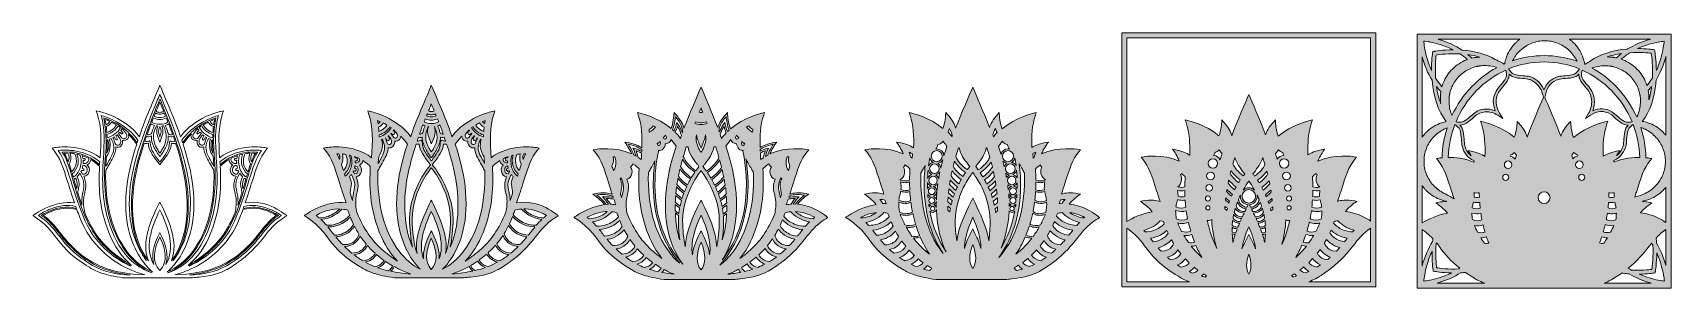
# Model space of a CAD drawing. Header units: millimetres. Extents: x -412 to 1523, y -375 to -73.
import ezdxf

# ---------------------------------------------------------------- set-up
doc = ezdxf.new("R2010")
doc.units = ezdxf.units.MM
doc.header["$MEASUREMENT"] = 0
for name, color, linetype in [('Layer 1', 7, 'Continuous'), ('Layer 2', 7, 'Continuous'), ('Layer 3', 7, 'Continuous'), ('Layer 4', 7, 'Continuous'), ('Layer 5', 7, 'Continuous'), ('Layer 6', 7, 'Continuous')]:
    doc.layers.add(name, color=color, linetype=linetype)

msp = doc.modelspace()

# ---------------------------------------------------------------- hatches: boundary and pattern name
at = {"layer": 'Layer 1'}
h = msp.add_hatch(color=1, dxfattribs=at)
h.dxf.hatch_style = 2
edge = h.paths.add_edge_path()
edge.add_spline(control_points=[(1523, -240.8), (1523, -240), (1522.9, -239.1), (1522.9, -238.3), (1522.9, -238.3), (1522.9, -74.6), (1522.9, -74.6), (1522.9, -74.6), (1222.9, -74.6), (1222.9, -74.6), (1222.9, -74.6), (1222.9, -374.6), (1222.9, -374.6), (1222.9, -374.6), (1522.9, -374.6), (1522.9, -374.6), (1522.9, -374.6), (1522.9, -247.8), (1522.9, -247.8), (1523.1, -245.4), (1523.2, -243.1), (1523, -240.8)], knot_values=[0, 0, 0, 0, 1, 1, 1, 2, 2, 2, 3, 3, 3, 4, 4, 4, 5, 5, 5, 6, 6, 6, 7, 7, 7, 7], degree=3, periodic=1)
edge = h.paths.add_edge_path()
edge.add_spline(control_points=[(1496.8, -149.4), (1496.8, -149.4), (1496.8, -148.7), (1496.8, -148.7), (1496.8, -148.1), (1496.7, -147.6), (1496.7, -147), (1496.7, -147), (1496.7, -146.9), (1496.7, -146.9), (1496.7, -146.2), (1496.6, -145.4), (1496.5, -144.5), (1496.5, -144.5), (1496.5, -144.4), (1496.5, -144.4), (1496.5, -144.2), (1496.4, -144), (1496.4, -143.8), (1496.4, -143.8), (1496.4, -143.7), (1496.4, -143.7), (1496.3, -143.2), (1496.2, -142.6), (1496.1, -142), (1496.1, -141.8), (1496, -141.5), (1496, -141.2), (1497.4, -139.7), (1498.7, -138.1), (1500, -136.4), (1499.3, -141.4), (1498.3, -146.8), (1496.8, -152), (1496.8, -152), (1496.8, -152), (1496.8, -151.9), (1496.8, -151.9), (1496.8, -151.9), (1496.8, -151.9), (1496.8, -151.9), (1496.8, -149.5), (1496.8, -149.5), (1496.8, -149.5), (1496.8, -149.4), (1496.8, -149.4)], knot_values=[0, 0, 0, 0, 1, 1, 1, 2, 2, 2, 3, 3, 3, 4, 4, 4, 5, 5, 5, 6, 6, 6, 7, 7, 7, 8, 8, 8, 9, 9, 9, 10, 10, 10, 11, 11, 11, 12, 12, 12, 13, 13, 13, 14, 14, 14, 15, 15, 15, 15], degree=3, periodic=1)
edge = h.paths.add_edge_path()
edge.add_spline(control_points=[(1494.5, -135.4), (1494.2, -134.4), (1493.9, -133.4), (1493.5, -132.4), (1493.5, -132.4), (1493.5, -132.4), (1493.5, -132.4), (1492.3, -129.4), (1490.8, -126.5), (1488.9, -123.6), (1487.1, -120.8), (1485, -118.2), (1482.6, -115.8), (1480.2, -113.4), (1477.6, -111.3), (1474.9, -109.5), (1472, -107.6), (1469, -106.1), (1466, -104.9), (1465.4, -104.7), (1464.7, -104.4), (1464.1, -104.2), (1467.4, -101.2), (1470.8, -98.7), (1474.4, -96.5), (1486.2, -95.8), (1495.9, -96.8), (1499.6, -97.2), (1500.2, -101.4), (1501.6, -112.9), (1500.9, -126.4), (1498.7, -130), (1496.5, -133), (1494.5, -135.4)], knot_values=[0, 0, 0, 0, 1, 1, 1, 2, 2, 2, 3, 3, 3, 4, 4, 4, 5, 5, 5, 6, 6, 6, 7, 7, 7, 8, 8, 8, 9, 9, 9, 10, 10, 10, 11, 11, 11, 11], degree=3, periodic=1)
edge = h.paths.add_edge_path()
edge.add_spline(control_points=[(1446.9, -293.7), (1446.8, -293.6), (1446.6, -293.5), (1446.5, -293.4), (1447, -291), (1447.4, -288.5), (1447.7, -286), (1449.4, -286.5), (1451.3, -286.8), (1453.1, -286.8), (1454.8, -286.8), (1456.6, -286.5), (1458.4, -286), (1458.3, -288.7), (1458.1, -291.4), (1457.7, -293.8), (1454, -295.3), (1449.9, -295.2), (1446.9, -293.7)], knot_values=[0, 0, 0, 0, 1, 1, 1, 2, 2, 2, 3, 3, 3, 4, 4, 4, 5, 5, 5, 6, 6, 6, 6], degree=3, periodic=1)
edge = h.paths.add_edge_path()
edge.add_spline(control_points=[(1455.3, -300.6), (1454.1, -303.4), (1452.8, -306), (1451.5, -308.4), (1448.5, -309.3), (1445.4, -309.2), (1442.9, -308.1), (1443.7, -305.3), (1444.5, -302.4), (1445.2, -299.5), (1448.2, -300.8), (1451.8, -301.2), (1455.3, -300.6)], knot_values=[0, 0, 0, 0, 1, 1, 1, 2, 2, 2, 3, 3, 3, 4, 4, 4, 4], degree=3, periodic=1)
edge = h.paths.add_edge_path()
edge.add_spline(control_points=[(1455.6, -267.1), (1453.5, -267.6), (1451.3, -267.7), (1449.4, -267.2), (1449.5, -265.5), (1449.5, -263.7), (1449.5, -261.9), (1451.6, -262.3), (1453.7, -262.3), (1455.8, -262), (1455.6, -263.7), (1455.5, -265.4), (1455.6, -267.1)], knot_values=[0, 0, 0, 0, 1, 1, 1, 2, 2, 2, 3, 3, 3, 4, 4, 4, 4], degree=3, periodic=1)
edge = h.paths.add_edge_path()
edge.add_spline(control_points=[(1456.5, -273.1), (1456.7, -273.9), (1456.9, -274.7), (1457.1, -275.5), (1457.4, -276.9), (1457.8, -278.4), (1458, -279.9), (1454.8, -281), (1451.3, -281), (1448.5, -279.9), (1448.7, -277.7), (1448.9, -275.5), (1449.1, -273.3), (1451.5, -273.7), (1454, -273.6), (1456.5, -273.1)], knot_values=[0, 0, 0, 0, 1, 1, 1, 2, 2, 2, 3, 3, 3, 4, 4, 4, 5, 5, 5, 5], degree=3, periodic=1)
edge = h.paths.add_edge_path()
edge.add_spline(control_points=[(1456.4, -225.5), (1456, -225.3), (1455.5, -225.1), (1455.1, -224.9), (1455.2, -224.6), (1455.3, -224.3), (1455.5, -224), (1464.2, -219.7), (1468.4, -211.7), (1469.4, -207.5), (1470.1, -204.8), (1470.3, -201.7), (1470.5, -198.7), (1470.7, -195), (1471, -191.1), (1472.1, -188), (1473.3, -184.8), (1476.3, -182.6), (1478.2, -181.5), (1483, -193.8), (1485.6, -206.8), (1486.1, -220.2), (1478.2, -220.1), (1467.1, -221.1), (1456.4, -225.5)], knot_values=[0, 0, 0, 0, 1, 1, 1, 2, 2, 2, 3, 3, 3, 4, 4, 4, 5, 5, 5, 6, 6, 6, 7, 7, 7, 8, 8, 8, 8], degree=3, periodic=1)
edge = h.paths.add_edge_path()
edge.add_spline(control_points=[(1429.4, -141.9), (1428.1, -139.5), (1426.1, -137.2), (1424.2, -134.9), (1421.8, -132.1), (1419.3, -129.1), (1418, -126.2), (1416.7, -123), (1417.3, -119.3), (1417.9, -117), (1431, -122.9), (1442.8, -131.2), (1453, -141.7), (1463.2, -152.3), (1471.2, -164.5), (1476.9, -178.1), (1474.7, -178.7), (1471.1, -179.3), (1468.1, -177.9), (1465.2, -176.6), (1462.4, -174), (1459.6, -171.6), (1457.4, -169.6), (1455.2, -167.6), (1452.9, -166.2), (1445.9, -161.9), (1438.2, -161.5), (1430.4, -165), (1434.3, -155.1), (1431.7, -145.8), (1429.4, -141.9)], knot_values=[0, 0, 0, 0, 1, 1, 1, 2, 2, 2, 3, 3, 3, 4, 4, 4, 5, 5, 5, 6, 6, 6, 7, 7, 7, 8, 8, 8, 9, 9, 9, 10, 10, 10, 10], degree=3, periodic=1)
edge = h.paths.add_edge_path()
edge.add_spline(control_points=[(1448.6, -112.1), (1448.6, -112.1), (1450.5, -112.3), (1450.5, -112.3), (1450.8, -112.3), (1451.2, -112.4), (1451.5, -112.4), (1451.8, -112.5), (1452.1, -112.5), (1452.5, -112.6), (1452.7, -112.6), (1453, -112.7), (1453.2, -112.7), (1453.2, -112.7), (1453.2, -112.7), (1453.2, -112.7), (1453.6, -112.8), (1454, -112.9), (1454.4, -113), (1457, -113.6), (1459.5, -114.4), (1461.8, -115.4), (1464.3, -116.5), (1466.5, -117.8), (1468.6, -119.2), (1470.7, -120.6), (1472.7, -122.3), (1474.6, -124.1), (1476.4, -125.9), (1478, -127.9), (1479.5, -130.1), (1480.9, -132.1), (1482.2, -134.3), (1483.3, -136.8), (1484.3, -139.1), (1485.1, -141.5), (1485.7, -144.2), (1485.8, -144.5), (1485.9, -144.9), (1486, -145.3), (1486, -145.3), (1486, -145.4), (1486, -145.4), (1486, -145.6), (1486.1, -145.9), (1486.1, -146.1), (1486.2, -146.4), (1486.2, -146.7), (1486.3, -147.1), (1486.3, -147.4), (1486.4, -147.7), (1486.4, -148), (1486.4, -148), (1486.7, -150), (1486.7, -150), (1486.7, -150), (1486.8, -151.9), (1486.8, -151.9), (1487, -157.2), (1486.3, -162.5), (1484.6, -167.6), (1484.6, -167.6), (1484.6, -167.6), (1484.6, -167.6), (1484, -169.4), (1483.3, -171.1), (1482.5, -172.8), (1476.5, -159.3), (1468.3, -147.1), (1458.1, -136.5), (1449.6, -127.7), (1440.1, -120.4), (1429.6, -114.6), (1430, -114.5), (1430.4, -114.3), (1430.9, -114.2), (1436, -112.5), (1441.3, -111.7), (1446.5, -111.9), (1446.5, -111.9), (1448.6, -112.1), (1448.6, -112.1)], knot_values=[0, 0, 0, 0, 1, 1, 1, 2, 2, 2, 3, 3, 3, 4, 4, 4, 5, 5, 5, 6, 6, 6, 7, 7, 7, 8, 8, 8, 9, 9, 9, 10, 10, 10, 11, 11, 11, 12, 12, 12, 13, 13, 13, 14, 14, 14, 15, 15, 15, 16, 16, 16, 17, 17, 17, 18, 18, 18, 19, 19, 19, 20, 20, 20, 21, 21, 21, 22, 22, 22, 23, 23, 23, 24, 24, 24, 25, 25, 25, 26, 26, 26, 27, 27, 27, 27], degree=3, periodic=1)
edge = h.paths.add_edge_path()
edge.add_spline(control_points=[(1447.3, -101.6), (1452.2, -99.9), (1457.8, -98.5), (1464.3, -97.6), (1462.3, -99.2), (1460.4, -100.9), (1458.6, -102.7), (1457.8, -102.5), (1457.1, -102.4), (1456.4, -102.2), (1455.9, -102.1), (1455.4, -102.1), (1454.8, -102), (1454.6, -102), (1454.3, -101.9), (1454.1, -101.9), (1454.1, -101.9), (1454, -101.9), (1454, -101.9), (1453.1, -101.8), (1452.3, -101.7), (1451.6, -101.7), (1451.6, -101.7), (1451.5, -101.7), (1451.5, -101.7), (1450.9, -101.6), (1450.4, -101.6), (1449.8, -101.6), (1449.8, -101.6), (1449.1, -101.6), (1449.1, -101.6), (1449.1, -101.6), (1449, -101.6), (1449, -101.6), (1449, -101.6), (1447.3, -101.6), (1447.3, -101.6)], knot_values=[0, 0, 0, 0, 1, 1, 1, 2, 2, 2, 3, 3, 3, 4, 4, 4, 5, 5, 5, 6, 6, 6, 7, 7, 7, 8, 8, 8, 9, 9, 9, 10, 10, 10, 11, 11, 11, 12, 12, 12, 12], degree=3, periodic=1)
edge = h.paths.add_edge_path()
edge.add_spline(control_points=[(1480.1, -267), (1480.7, -265), (1481.4, -263), (1482, -261.1), (1487.4, -244), (1490.9, -232.6), (1498.3, -224), (1498.3, -224), (1500.3, -221.5), (1500.3, -221.5), (1500.3, -221.5), (1497.2, -221), (1497.2, -221), (1496.9, -221), (1495.5, -220.7), (1493.3, -220.5), (1492.9, -208.3), (1490.9, -196.3), (1487.1, -184.8), (1489, -185.4), (1490.8, -186.2), (1492.5, -187), (1497.3, -189.4), (1501.6, -192.6), (1505.1, -196.5), (1505.1, -196.5), (1506.5, -198), (1506.5, -198), (1506.5, -198), (1507.7, -199.6), (1507.7, -199.6), (1507.9, -199.8), (1508.1, -200.1), (1508.3, -200.3), (1508.5, -200.6), (1508.7, -200.9), (1508.8, -201.1), (1509, -201.3), (1509.1, -201.6), (1509.3, -201.8), (1509.3, -201.8), (1509.3, -201.8), (1509.3, -201.8), (1509.5, -202.1), (1509.7, -202.5), (1509.9, -202.8), (1511.4, -205.1), (1512.5, -207.4), (1513.4, -209.7), (1514.4, -212.2), (1515.1, -214.7), (1515.6, -217.1), (1516, -219.7), (1516.3, -222.2), (1516.3, -224.8), (1516.3, -224.8), (1516.3, -224.8), (1516.3, -224.8), (1516.3, -227.3), (1516.1, -229.9), (1515.6, -232.5), (1515.1, -234.9), (1514.4, -237.4), (1513.5, -239.9), (1512.6, -242.2), (1511.4, -244.5), (1510, -246.8), (1509.8, -247.2), (1509.6, -247.5), (1509.3, -247.8), (1509.3, -247.8), (1509.3, -247.9), (1509.3, -247.9), (1509.2, -248.1), (1509, -248.3), (1508.9, -248.5), (1508.7, -248.8), (1508.5, -249), (1508.3, -249.3), (1508.1, -249.6), (1507.9, -249.8), (1507.8, -250.1), (1507.8, -250.1), (1506.5, -251.6), (1506.5, -251.6), (1506.5, -251.6), (1505.2, -253.1), (1505.2, -253.1), (1501.7, -257), (1497.3, -260.2), (1492.5, -262.7), (1487.2, -265.5), (1482.5, -266.4), (1480.1, -267)], knot_values=[0, 0, 0, 0, 1, 1, 1, 2, 2, 2, 3, 3, 3, 4, 4, 4, 5, 5, 5, 6, 6, 6, 7, 7, 7, 8, 8, 8, 9, 9, 9, 10, 10, 10, 11, 11, 11, 12, 12, 12, 13, 13, 13, 14, 14, 14, 15, 15, 15, 16, 16, 16, 17, 17, 17, 18, 18, 18, 19, 19, 19, 20, 20, 20, 21, 21, 21, 22, 22, 22, 23, 23, 23, 24, 24, 24, 25, 25, 25, 26, 26, 26, 27, 27, 27, 28, 28, 28, 29, 29, 29, 30, 30, 30, 31, 31, 31, 31], degree=3, periodic=1)
edge = h.paths.add_edge_path()
edge.add_spline(control_points=[(1496.2, -326.2), (1497.5, -324.5), (1498.8, -322.9), (1500.1, -321.4), (1500.5, -322.1), (1501, -322.9), (1501.5, -323.7), (1502.2, -337.1), (1500.8, -348.4), (1500.2, -352.5), (1496.6, -352.9), (1487.3, -353.9), (1475.9, -353.2), (1474.7, -352.6), (1473.6, -351.8), (1472.4, -351.1), (1483.5, -342.2), (1490.1, -333.8), (1496.2, -326.2)], knot_values=[0, 0, 0, 0, 1, 1, 1, 2, 2, 2, 3, 3, 3, 4, 4, 4, 5, 5, 5, 6, 6, 6, 6], degree=3, periodic=1)
edge = h.paths.add_edge_path()
edge.add_spline(control_points=[(1483.5, -91.7), (1488.4, -89.4), (1493.1, -87.8), (1497.1, -86.6), (1504.9, -84.4), (1511.4, -83.4), (1514.8, -83.1), (1514.4, -86.6), (1513.5, -93.4), (1511.4, -101.4), (1509.7, -107.6), (1507.7, -113), (1505.6, -117.7), (1505.5, -104.6), (1503.8, -95.2), (1503.7, -94.8), (1503.7, -94.8), (1503.4, -93.2), (1503.4, -93.2), (1503.4, -93.2), (1501.9, -92.9), (1501.9, -92.9), (1501.5, -92.9), (1494.1, -91.7), (1483.5, -91.7)], knot_values=[0, 0, 0, 0, 1, 1, 1, 2, 2, 2, 3, 3, 3, 4, 4, 4, 5, 5, 5, 6, 6, 6, 7, 7, 7, 8, 8, 8, 8], degree=3, periodic=1)
edge = h.paths.add_edge_path()
edge.add_spline(control_points=[(1498.6, -80.6), (1498.1, -80.8), (1497.5, -80.9), (1497, -81.1), (1487.8, -83.7), (1479.4, -87.5), (1472, -92.1), (1471.7, -92.1), (1471.4, -92.1), (1471.1, -92.2), (1453.5, -93.7), (1438.8, -98.5), (1427.7, -106.3), (1425.5, -107.4), (1423.4, -108.8), (1421.2, -110.4), (1421.1, -110.4), (1421.1, -110.3), (1421, -110.3), (1420.6, -107.9), (1419.9, -105.4), (1419.1, -102.9), (1417, -96.8), (1413.6, -91), (1409.1, -86.2), (1409.1, -86.2), (1407.4, -84.5), (1407.4, -84.5), (1407.4, -84.4), (1407.4, -84.4), (1407.4, -84.4), (1407.4, -84.4), (1406.8, -83.9), (1406.8, -83.9), (1406.4, -83.5), (1406, -83.1), (1405.6, -82.7), (1405.6, -82.7), (1405.6, -82.7), (1405.6, -82.7), (1405, -82.2), (1404.3, -81.7), (1403.7, -81.2), (1403.7, -81.2), (1403.6, -81.1), (1403.6, -81.1), (1403.4, -81), (1403.2, -80.8), (1403, -80.6), (1403, -80.6), (1403, -80.6), (1403, -80.6), (1403, -80.6), (1498.6, -80.6), (1498.6, -80.6)], knot_values=[0, 0, 0, 0, 1, 1, 1, 2, 2, 2, 3, 3, 3, 4, 4, 4, 5, 5, 5, 6, 6, 6, 7, 7, 7, 8, 8, 8, 9, 9, 9, 10, 10, 10, 11, 11, 11, 12, 12, 12, 13, 13, 13, 14, 14, 14, 15, 15, 15, 16, 16, 16, 17, 17, 17, 18, 18, 18, 18], degree=3, periodic=1)
edge = h.paths.add_edge_path()
edge.add_spline(control_points=[(1298.9, -180.6), (1303.1, -192.6), (1303.6, -205.4), (1303.1, -219.2), (1303.1, -219.2), (1303, -219.1), (1303, -219.1), (1299.6, -216.7), (1294.4, -214.1), (1285.3, -212.6), (1285.3, -212.6), (1282.9, -212.3), (1282.9, -212.3), (1282.9, -212.3), (1284.3, -214.2), (1284.3, -214.2), (1284.3, -214.2), (1285.5, -216), (1287, -218.4), (1283.2, -215.5), (1280.7, -211.6), (1279.5, -206.6), (1278.9, -204.3), (1278.7, -201.5), (1278.5, -198.5), (1278.2, -194.5), (1277.9, -190.4), (1276.6, -186.9), (1275.9, -185), (1274.8, -183.4), (1273.5, -182.1), (1273.5, -182.1), (1273.6, -182.1), (1273.6, -182.1), (1275.3, -182.1), (1277.2, -181.8), (1279, -180.9), (1282.3, -179.4), (1285.3, -176.7), (1288.3, -174.1), (1290.4, -172.1), (1292.5, -170.2), (1294.5, -169), (1294.9, -168.8), (1298.2, -166.9), (1303.3, -166.5), (1308.5, -166), (1313.5, -167.3), (1318.2, -170.4), (1318.2, -170.4), (1324.1, -174.2), (1324.1, -174.2), (1324.1, -174.2), (1320.4, -168.1), (1320.4, -168.1), (1315.2, -159.4), (1314.8, -151.2), (1319.1, -143.6), (1320.3, -141.5), (1322.1, -139.4), (1324, -137.1), (1326.5, -134.1), (1329.2, -130.9), (1330.7, -127.5), (1331.4, -125.7), (1331.7, -123.7), (1331.8, -121.9), (1333, -123.2), (1334.6, -124.3), (1336.4, -125.1), (1339.8, -126.4), (1343.8, -126.7), (1347.6, -127), (1350.5, -127.2), (1353.2, -127.4), (1355.5, -128), (1355.9, -128.1), (1359.5, -129.1), (1363.4, -132.6), (1367.4, -136.1), (1370.1, -140.7), (1371.3, -146.3), (1371.3, -146.3), (1372.1, -149.6), (1372.1, -149.6), (1367.9, -159.3), (1358.6, -180.7), (1352.9, -196.1), (1351.8, -192.1), (1349.4, -186.6), (1342.7, -179.3), (1342.7, -179.3), (1341.1, -177.6), (1341.1, -177.6), (1341.1, -177.6), (1341, -179.9), (1341, -179.9), (1341, -180.1), (1340.4, -190.5), (1337.7, -196.3), (1321.6, -182.9), (1302.1, -178.5), (1301.1, -178.2), (1301.1, -178.2), (1297.8, -177.5), (1297.8, -177.5), (1297.8, -177.5), (1298.9, -180.6), (1298.9, -180.6)], knot_values=[0, 0, 0, 0, 1, 1, 1, 2, 2, 2, 3, 3, 3, 4, 4, 4, 5, 5, 5, 6, 6, 6, 7, 7, 7, 8, 8, 8, 9, 9, 9, 10, 10, 10, 11, 11, 11, 12, 12, 12, 13, 13, 13, 14, 14, 14, 15, 15, 15, 16, 16, 16, 17, 17, 17, 18, 18, 18, 19, 19, 19, 20, 20, 20, 21, 21, 21, 22, 22, 22, 23, 23, 23, 24, 24, 24, 25, 25, 25, 26, 26, 26, 27, 27, 27, 28, 28, 28, 29, 29, 29, 30, 30, 30, 31, 31, 31, 32, 32, 32, 33, 33, 33, 34, 34, 34, 35, 35, 35, 36, 36, 36, 36], degree=3, periodic=1)
edge = h.paths.add_edge_path()
edge.add_spline(control_points=[(1250.4, -151.9), (1250.4, -151.9), (1250.4, -151.9), (1250.4, -151.9), (1250.5, -153.6), (1250.7, -155.2), (1250.9, -156.9), (1248.4, -150.1), (1246.8, -143.1), (1245.9, -136.6), (1247.4, -138.5), (1249, -140.4), (1250.7, -142.1), (1250.7, -142.1), (1251, -142.5), (1251, -142.5), (1251, -142.9), (1250.9, -143.3), (1250.9, -143.7), (1250.8, -143.9), (1250.8, -144.2), (1250.8, -144.4), (1250.8, -144.5), (1250.8, -144.5), (1250.7, -144.5), (1250.7, -145.3), (1250.6, -146.2), (1250.5, -146.9), (1250.5, -146.9), (1250.5, -147), (1250.5, -147), (1250.5, -147.6), (1250.5, -148.1), (1250.5, -148.7), (1250.5, -148.7), (1250.4, -149.4), (1250.4, -149.4), (1250.4, -149.4), (1250.4, -149.5), (1250.4, -149.5), (1250.4, -149.5), (1250.4, -151.9), (1250.4, -151.9)], knot_values=[0, 0, 0, 0, 1, 1, 1, 2, 2, 2, 3, 3, 3, 4, 4, 4, 5, 5, 5, 6, 6, 6, 7, 7, 7, 8, 8, 8, 9, 9, 9, 10, 10, 10, 11, 11, 11, 12, 12, 12, 13, 13, 13, 14, 14, 14, 14], degree=3, periodic=1)
edge = h.paths.add_edge_path()
edge.add_spline(control_points=[(1244.8, -126.5), (1244, -113.8), (1244.9, -103.2), (1245.4, -99.3), (1249.4, -98.6), (1260.5, -97.2), (1273.6, -97.9), (1273.6, -97.9), (1273.7, -97.9), (1273.7, -97.9), (1276.6, -99.8), (1279.5, -102.1), (1282.2, -104.6), (1281.9, -104.7), (1281.6, -104.8), (1281.3, -105), (1278.3, -106.1), (1275.4, -107.7), (1272.5, -109.5), (1269.7, -111.3), (1267.1, -113.4), (1264.7, -115.8), (1262.3, -118.2), (1260.2, -120.8), (1258.4, -123.6), (1256.5, -126.4), (1255, -129.4), (1253.8, -132.4), (1253.2, -133.8), (1252.8, -135.3), (1252.3, -136.7), (1250, -134), (1247.4, -130.7), (1244.8, -126.5)], knot_values=[0, 0, 0, 0, 1, 1, 1, 2, 2, 2, 3, 3, 3, 4, 4, 4, 5, 5, 5, 6, 6, 6, 7, 7, 7, 8, 8, 8, 9, 9, 9, 10, 10, 10, 11, 11, 11, 11], degree=3, periodic=1)
edge = h.paths.add_edge_path()
edge.add_spline(control_points=[(1285.5, -115.4), (1287.8, -114.4), (1290.3, -113.5), (1292.9, -112.9), (1293.3, -112.8), (1293.7, -112.7), (1294.1, -112.7), (1294.4, -112.6), (1294.6, -112.6), (1294.9, -112.5), (1295.2, -112.4), (1295.5, -112.4), (1295.9, -112.3), (1296.2, -112.3), (1296.5, -112.3), (1296.8, -112.2), (1296.8, -112.2), (1298.8, -112), (1298.8, -112), (1298.8, -112), (1300.7, -111.8), (1300.7, -111.8), (1306.1, -111.6), (1311.4, -112.3), (1316.6, -114), (1316.7, -114.1), (1316.8, -114.1), (1316.9, -114.2), (1306.2, -120), (1296.3, -127.5), (1287.7, -136.5), (1277.9, -146.5), (1270, -158.1), (1264.1, -170.8), (1263.7, -169.8), (1263.2, -168.7), (1262.9, -167.6), (1261.2, -162.5), (1260.4, -157.2), (1260.7, -152), (1260.7, -152), (1260.8, -150), (1260.8, -150), (1260.8, -150), (1261, -148), (1261, -148), (1261.1, -147.7), (1261.1, -147.4), (1261.2, -147.1), (1261.2, -146.7), (1261.2, -146.4), (1261.3, -146.1), (1261.4, -145.9), (1261.4, -145.6), (1261.5, -145.4), (1261.5, -145.4), (1261.5, -145.3), (1261.5, -145.3), (1261.5, -144.9), (1261.6, -144.6), (1261.7, -144.2), (1262.3, -141.5), (1263.1, -139.1), (1264.1, -136.8), (1265.2, -134.4), (1266.5, -132.1), (1267.9, -130.1), (1269.3, -127.9), (1271, -125.9), (1272.8, -124.1), (1274.6, -122.3), (1276.6, -120.6), (1278.8, -119.1), (1280.8, -117.7), (1283.1, -116.5), (1285.5, -115.4)], knot_values=[0, 0, 0, 0, 1, 1, 1, 2, 2, 2, 3, 3, 3, 4, 4, 4, 5, 5, 5, 6, 6, 6, 7, 7, 7, 8, 8, 8, 9, 9, 9, 10, 10, 10, 11, 11, 11, 12, 12, 12, 13, 13, 13, 14, 14, 14, 15, 15, 15, 16, 16, 16, 17, 17, 17, 18, 18, 18, 19, 19, 19, 20, 20, 20, 21, 21, 21, 22, 22, 22, 23, 23, 23, 24, 24, 24, 25, 25, 25, 25], degree=3, periodic=1)
edge = h.paths.add_edge_path()
edge.add_spline(control_points=[(1283, -98.7), (1288.2, -99.4), (1292.9, -100.5), (1297.1, -101.7), (1296.7, -101.7), (1296.2, -101.7), (1295.8, -101.7), (1295.8, -101.7), (1295.8, -101.7), (1295.8, -101.7), (1295, -101.8), (1294.2, -101.9), (1293.4, -102), (1293.4, -102), (1293.3, -102), (1293.3, -102), (1293, -102), (1292.8, -102), (1292.6, -102.1), (1292.6, -102.1), (1292.5, -102.1), (1292.5, -102.1), (1292, -102.1), (1291.5, -102.2), (1290.9, -102.3), (1289.8, -102.5), (1288.7, -102.7), (1287.6, -103), (1286.2, -101.5), (1284.6, -100.1), (1283, -98.7)], knot_values=[0, 0, 0, 0, 1, 1, 1, 2, 2, 2, 3, 3, 3, 4, 4, 4, 5, 5, 5, 6, 6, 6, 7, 7, 7, 8, 8, 8, 9, 9, 9, 10, 10, 10, 10], degree=3, periodic=1)
edge = h.paths.add_edge_path()
edge.add_spline(control_points=[(1315.3, -165.1), (1305.7, -161.1), (1296.7, -163.8), (1292.9, -166.2), (1290.6, -167.6), (1288.4, -169.6), (1286.2, -171.6), (1283.4, -174), (1280.6, -176.6), (1277.7, -177.9), (1274.7, -179.3), (1271.1, -178.7), (1268.9, -178), (1274.6, -164.5), (1282.6, -152.3), (1292.7, -141.7), (1302.9, -131.2), (1314.8, -122.9), (1327.9, -117), (1328.5, -119.3), (1329.1, -123), (1327.7, -126.2), (1326.5, -129.1), (1324, -132.1), (1321.6, -134.9), (1319.7, -137.2), (1317.7, -139.5), (1316.4, -141.9), (1312.2, -149.1), (1311.9, -157.1), (1315.3, -165.1)], knot_values=[0, 0, 0, 0, 1, 1, 1, 2, 2, 2, 3, 3, 3, 4, 4, 4, 5, 5, 5, 6, 6, 6, 7, 7, 7, 8, 8, 8, 9, 9, 9, 10, 10, 10, 10], degree=3, periodic=1)
edge = h.paths.add_edge_path()
edge.add_spline(control_points=[(1258.5, -185.2), (1254.8, -196.6), (1252.8, -208.5), (1252.4, -220.5), (1250.4, -220.7), (1249.1, -221), (1248.8, -221), (1248.8, -221), (1245.7, -221.5), (1245.7, -221.5), (1245.7, -221.5), (1247.7, -224), (1247.7, -224), (1255.1, -232.6), (1258.6, -244), (1264, -261.1), (1264.8, -263.6), (1265.7, -266.3), (1266.6, -269.1), (1264.9, -268.1), (1263.2, -267), (1261.4, -266.1), (1260.1, -265.4), (1258.9, -264.7), (1257.7, -263.9), (1256.8, -263.4), (1255.8, -263), (1254.9, -262.6), (1250, -260.1), (1245.8, -257), (1242.2, -253.1), (1242.2, -253.1), (1240.9, -251.6), (1240.9, -251.6), (1240.9, -251.6), (1239.7, -250), (1239.7, -250), (1239.5, -249.8), (1239.3, -249.5), (1239.1, -249.2), (1238.9, -249), (1238.7, -248.7), (1238.5, -248.5), (1238.4, -248.2), (1238.2, -248), (1238.1, -247.8), (1238.1, -247.8), (1238.1, -247.8), (1238.1, -247.8), (1237.8, -247.5), (1237.6, -247.1), (1237.4, -246.8), (1236, -244.5), (1234.8, -242.2), (1233.9, -239.9), (1232.9, -237.4), (1232.2, -234.9), (1231.8, -232.5), (1231.3, -229.9), (1231.1, -227.3), (1231.1, -224.8), (1231, -222.2), (1231.3, -219.7), (1231.8, -217.1), (1232.2, -214.7), (1232.9, -212.2), (1233.9, -209.7), (1234.8, -207.4), (1235.9, -205), (1237.3, -202.7), (1237.6, -202.4), (1237.8, -202.1), (1238, -201.7), (1238.2, -201.5), (1238.3, -201.3), (1238.4, -201.1), (1238.6, -200.8), (1238.8, -200.6), (1239, -200.3), (1239.2, -200), (1239.4, -199.8), (1239.6, -199.5), (1239.6, -199.5), (1240.8, -198), (1240.8, -198), (1240.8, -198), (1242.1, -196.5), (1242.1, -196.5), (1245.7, -192.5), (1250, -189.3), (1254.8, -186.9), (1256, -186.3), (1257.2, -185.7), (1258.5, -185.2)], knot_values=[0, 0, 0, 0, 1, 1, 1, 2, 2, 2, 3, 3, 3, 4, 4, 4, 5, 5, 5, 6, 6, 6, 7, 7, 7, 8, 8, 8, 9, 9, 9, 10, 10, 10, 11, 11, 11, 12, 12, 12, 13, 13, 13, 14, 14, 14, 15, 15, 15, 16, 16, 16, 17, 17, 17, 18, 18, 18, 19, 19, 19, 20, 20, 20, 21, 21, 21, 22, 22, 22, 23, 23, 23, 24, 24, 24, 25, 25, 25, 26, 26, 26, 27, 27, 27, 28, 28, 28, 29, 29, 29, 30, 30, 30, 31, 31, 31, 31], degree=3, periodic=1)
edge = h.paths.add_edge_path()
edge.add_spline(control_points=[(1273.4, -351.1), (1273, -351.4), (1272.6, -351.7), (1272.1, -351.9), (1259.9, -352.4), (1249.7, -351.1), (1246, -350.5), (1245.5, -346.4), (1244.5, -335.2), (1245.5, -321.9), (1245.6, -321.7), (1245.8, -321.4), (1246, -321.1), (1247.3, -322.7), (1248.6, -324.4), (1249.8, -326.2), (1255.3, -334.2), (1262.2, -342.3), (1273.4, -351.1)], knot_values=[0, 0, 0, 0, 1, 1, 1, 2, 2, 2, 3, 3, 3, 4, 4, 4, 5, 5, 5, 6, 6, 6, 6], degree=3, periodic=1)
edge = h.paths.add_edge_path()
edge.add_spline(control_points=[(1259.6, -220.2), (1260.1, -206.8), (1262.7, -193.8), (1267.5, -181.5), (1269.5, -182.6), (1272.4, -184.8), (1273.7, -188), (1274.8, -191.1), (1275, -195), (1275.3, -198.7), (1275.5, -201.7), (1275.7, -204.8), (1276.4, -207.5), (1278.2, -215.1), (1282.9, -220.7), (1289.9, -224), (1290.1, -224.4), (1290.3, -224.8), (1290.4, -225.2), (1290.2, -225.3), (1289.9, -225.4), (1289.6, -225.6), (1278.8, -221), (1267.6, -220.1), (1259.6, -220.2)], knot_values=[0, 0, 0, 0, 1, 1, 1, 2, 2, 2, 3, 3, 3, 4, 4, 4, 5, 5, 5, 6, 6, 6, 7, 7, 7, 8, 8, 8, 8], degree=3, periodic=1)
edge = h.paths.add_edge_path()
edge.add_spline(control_points=[(1290.4, -267), (1290.4, -265.3), (1290.3, -263.7), (1290.1, -262), (1292.2, -262.3), (1294.4, -262.3), (1296.4, -262), (1296.4, -263.8), (1296.5, -265.5), (1296.5, -267.3), (1294.6, -267.7), (1292.4, -267.6), (1290.4, -267)], knot_values=[0, 0, 0, 0, 1, 1, 1, 2, 2, 2, 3, 3, 3, 4, 4, 4, 4], degree=3, periodic=1)
edge = h.paths.add_edge_path()
edge.add_spline(control_points=[(1296.9, -273.3), (1297, -275.6), (1297.2, -277.8), (1297.5, -280), (1294.6, -281.1), (1291.2, -281), (1288, -279.7), (1288.2, -278.3), (1288.5, -276.9), (1288.9, -275.5), (1289.1, -274.7), (1289.3, -273.8), (1289.5, -273), (1291.9, -273.6), (1294.5, -273.7), (1296.9, -273.3)], knot_values=[0, 0, 0, 0, 1, 1, 1, 2, 2, 2, 3, 3, 3, 4, 4, 4, 5, 5, 5, 5], degree=3, periodic=1)
edge = h.paths.add_edge_path()
edge.add_spline(control_points=[(1298.2, -286.1), (1298.6, -288.6), (1299, -291.1), (1299.5, -293.6), (1299.5, -293.6), (1299.4, -293.7), (1299.4, -293.7), (1296.3, -295.3), (1292, -295.3), (1288.3, -293.6), (1287.9, -291.2), (1287.6, -288.5), (1287.6, -285.9), (1291.2, -287), (1294.9, -287), (1298.2, -286.1)], knot_values=[0, 0, 0, 0, 1, 1, 1, 2, 2, 2, 3, 3, 3, 4, 4, 4, 5, 5, 5, 5], degree=3, periodic=1)
edge = h.paths.add_edge_path()
edge.add_spline(control_points=[(1300.8, -299.6), (1301.5, -302.5), (1302.2, -305.4), (1303.1, -308.3), (1300.5, -309.3), (1297.3, -309.3), (1294.4, -308.3), (1293.1, -305.8), (1291.8, -303.2), (1290.7, -300.6), (1294.2, -301.2), (1297.8, -300.9), (1300.8, -299.6)], knot_values=[0, 0, 0, 0, 1, 1, 1, 2, 2, 2, 3, 3, 3, 4, 4, 4, 4], degree=3, periodic=1)
edge = h.paths.add_edge_path()
edge.add_spline(control_points=[(1327.7, -247.3), (1325.7, -247.3), (1324.1, -245.7), (1324.1, -243.7), (1324.1, -241.7), (1325.7, -240.1), (1327.7, -240.1), (1329.7, -240.1), (1331.3, -241.7), (1331.3, -243.7), (1331.3, -245.7), (1329.7, -247.3), (1327.7, -247.3)], knot_values=[0, 0, 0, 0, 1, 1, 1, 2, 2, 2, 3, 3, 3, 4, 4, 4, 4], degree=3, periodic=1)
edge = h.paths.add_edge_path()
edge.add_spline(control_points=[(1330.5, -233.4), (1328, -233.4), (1326, -231.4), (1326, -228.9), (1326, -226.4), (1328, -224.4), (1330.5, -224.4), (1333, -224.4), (1335, -226.4), (1335, -228.9), (1335, -231.4), (1333, -233.4), (1330.5, -233.4)], knot_values=[0, 0, 0, 0, 1, 1, 1, 2, 2, 2, 3, 3, 3, 4, 4, 4, 4], degree=3, periodic=1)
edge = h.paths.add_edge_path()
edge.add_spline(control_points=[(1332.9, -218.6), (1333.2, -218.1), (1333.3, -217.6), (1333.5, -217), (1335.1, -216.5), (1336.7, -215.6), (1337.9, -214.5), (1338.8, -215.5), (1339.6, -216.6), (1340.3, -217.6), (1339.8, -219.2), (1339.3, -220.8), (1338.8, -222.4), (1337.3, -220.5), (1335.3, -219.2), (1332.9, -218.6)], knot_values=[0, 0, 0, 0, 1, 1, 1, 2, 2, 2, 3, 3, 3, 4, 4, 4, 5, 5, 5, 5], degree=3, periodic=1)
edge = h.paths.add_edge_path()
edge.add_spline(control_points=[(1356.3, -124.8), (1353.7, -124.1), (1350.7, -123.9), (1347.9, -123.7), (1344.2, -123.4), (1340.5, -123.1), (1337.5, -122), (1334.4, -120.7), (1332.3, -117.7), (1331.1, -115.6), (1344.4, -110.2), (1358.4, -107.4), (1372.9, -107.4), (1387.3, -107.4), (1401.4, -110.2), (1414.6, -115.6), (1413.5, -117.7), (1411.4, -120.7), (1408.3, -122), (1405.3, -123.1), (1401.6, -123.4), (1397.9, -123.7), (1395, -123.9), (1392, -124.1), (1389.5, -124.8), (1381.6, -126.9), (1375.9, -132.2), (1372.8, -140.4), (1368.8, -130.6), (1360.6, -125.9), (1356.3, -124.8)], knot_values=[0, 0, 0, 0, 1, 1, 1, 2, 2, 2, 3, 3, 3, 4, 4, 4, 5, 5, 5, 6, 6, 6, 7, 7, 7, 8, 8, 8, 9, 9, 9, 10, 10, 10, 10], degree=3, periodic=1)
edge = h.paths.add_edge_path()
edge.add_spline(control_points=[(1345.3, -93.5), (1345.3, -93.5), (1346.8, -92.2), (1346.8, -92.2), (1346.8, -92.2), (1348.3, -91), (1348.3, -91), (1348.6, -90.8), (1348.8, -90.6), (1349.1, -90.4), (1349.4, -90.2), (1349.6, -90), (1349.9, -89.8), (1350.1, -89.7), (1350.3, -89.5), (1350.5, -89.4), (1350.9, -89.2), (1351.2, -88.9), (1351.5, -88.7), (1353.8, -87.3), (1356.2, -86.1), (1358.5, -85.2), (1361, -84.3), (1363.5, -83.5), (1366, -83.1), (1368.5, -82.6), (1371.1, -82.3), (1373.7, -82.4), (1376.2, -82.3), (1378.8, -82.6), (1381.4, -83.1), (1383.8, -83.5), (1386.3, -84.2), (1388.8, -85.2), (1388.8, -85.2), (1388.9, -85.2), (1388.9, -85.2), (1391.2, -86.1), (1393.5, -87.2), (1395.9, -88.7), (1396.2, -88.9), (1396.5, -89.1), (1396.9, -89.3), (1396.9, -89.3), (1396.9, -89.4), (1396.9, -89.4), (1397.1, -89.5), (1397.3, -89.6), (1397.5, -89.8), (1397.8, -89.9), (1398, -90.1), (1398.3, -90.3), (1398.6, -90.5), (1398.8, -90.7), (1399.1, -90.9), (1399.1, -90.9), (1400.6, -92.1), (1400.6, -92.1), (1400.6, -92.1), (1402.1, -93.4), (1402.1, -93.4), (1406.1, -97), (1409.3, -101.3), (1411.7, -106.1), (1411.8, -106.3), (1411.9, -106.5), (1412, -106.7), (1399.4, -102.2), (1386.3, -100), (1372.9, -100), (1360.2, -100), (1347.7, -102), (1335.8, -106), (1339.3, -99), (1341.9, -96.6), (1344.7, -94), (1344.7, -94), (1345.3, -93.5), (1345.3, -93.5)], knot_values=[0, 0, 0, 0, 1, 1, 1, 2, 2, 2, 3, 3, 3, 4, 4, 4, 5, 5, 5, 6, 6, 6, 7, 7, 7, 8, 8, 8, 9, 9, 9, 10, 10, 10, 11, 11, 11, 12, 12, 12, 13, 13, 13, 14, 14, 14, 15, 15, 15, 16, 16, 16, 17, 17, 17, 18, 18, 18, 19, 19, 19, 20, 20, 20, 21, 21, 21, 22, 22, 22, 23, 23, 23, 24, 24, 24, 25, 25, 25, 26, 26, 26, 26], degree=3, periodic=1)
edge = h.paths.add_edge_path()
edge.add_spline(control_points=[(1344.2, -80.6), (1344, -80.8), (1343.8, -80.9), (1343.6, -81), (1343.6, -81), (1343.6, -81.1), (1343.6, -81.1), (1342.9, -81.6), (1342.3, -82.2), (1341.7, -82.6), (1341.7, -82.6), (1341.7, -82.7), (1341.7, -82.7), (1341.3, -83.1), (1340.8, -83.4), (1340.4, -83.8), (1340.4, -83.8), (1339.9, -84.3), (1339.9, -84.3), (1339.9, -84.3), (1339.9, -84.4), (1339.8, -84.4), (1339.8, -84.4), (1338.2, -86.1), (1338.2, -86.1), (1338.2, -86.1), (1338.1, -86.1), (1338.1, -86.1), (1333.7, -90.9), (1330.2, -96.7), (1328.1, -102.8), (1327.4, -105), (1326.8, -107.3), (1326.4, -109.6), (1326.2, -109.6), (1326.1, -109.7), (1326, -109.8), (1325.8, -109.8), (1325.6, -109.9), (1325.5, -110), (1323.6, -108.7), (1321.6, -107.5), (1319.5, -106.5), (1318.2, -105.8), (1316.8, -105.2), (1315.3, -104.6), (1304.8, -98.3), (1291.5, -94.5), (1276, -93.4), (1268.1, -88), (1258.8, -83.8), (1248.6, -80.8), (1248.4, -80.7), (1248.2, -80.7), (1248, -80.6), (1248, -80.6), (1344.2, -80.6), (1344.2, -80.6)], knot_values=[0, 0, 0, 0, 1, 1, 1, 2, 2, 2, 3, 3, 3, 4, 4, 4, 5, 5, 5, 6, 6, 6, 7, 7, 7, 8, 8, 8, 9, 9, 9, 10, 10, 10, 11, 11, 11, 12, 12, 12, 13, 13, 13, 14, 14, 14, 15, 15, 15, 16, 16, 16, 17, 17, 17, 18, 18, 18, 19, 19, 19, 19], degree=3, periodic=1)
edge = h.paths.add_edge_path()
edge.add_spline(control_points=[(1248.4, -86.3), (1253.4, -87.8), (1259.4, -89.9), (1265.6, -93.1), (1252.7, -93.1), (1243.5, -94.9), (1243, -95), (1243, -95), (1241.4, -95.3), (1241.4, -95.3), (1241.4, -95.3), (1241.2, -96.9), (1241.2, -96.9), (1241.1, -97.4), (1239.9, -105.7), (1240, -117.5), (1237.9, -112.7), (1235.8, -107.3), (1234.2, -101.1), (1232, -93.1), (1231.1, -86.3), (1230.8, -82.8), (1234.2, -83.2), (1240.7, -84.1), (1248.4, -86.3)], knot_values=[0, 0, 0, 0, 1, 1, 1, 2, 2, 2, 3, 3, 3, 4, 4, 4, 5, 5, 5, 6, 6, 6, 7, 7, 7, 8, 8, 8, 8], degree=3, periodic=1)
edge = h.paths.add_edge_path()
edge.add_spline(control_points=[(1228.9, -101.4), (1231.6, -111.6), (1235.6, -120.9), (1240.6, -128.9), (1242.2, -149.3), (1248, -166.1), (1257.3, -177.8), (1255.5, -178.2), (1253.6, -178.7), (1251.8, -179.3), (1245.7, -181.4), (1239.9, -184.8), (1235.1, -189.2), (1235.1, -189.2), (1233.3, -190.9), (1233.3, -190.9), (1233.3, -191), (1233.3, -191), (1233.3, -191), (1233.3, -191), (1232.8, -191.5), (1232.8, -191.5), (1232.4, -191.9), (1232, -192.3), (1231.6, -192.8), (1231.6, -192.8), (1231.6, -192.8), (1231.6, -192.8), (1231.1, -193.4), (1230.6, -194), (1230, -194.7), (1230, -194.7), (1230, -194.7), (1230, -194.7), (1229.8, -194.9), (1229.7, -195.1), (1229.5, -195.4), (1229.3, -195.6), (1229.1, -195.9), (1228.9, -196.2), (1228.9, -196.2), (1228.9, -101.4), (1228.9, -101.4)], knot_values=[0, 0, 0, 0, 1, 1, 1, 2, 2, 2, 3, 3, 3, 4, 4, 4, 5, 5, 5, 6, 6, 6, 7, 7, 7, 8, 8, 8, 9, 9, 9, 10, 10, 10, 11, 11, 11, 12, 12, 12, 13, 13, 13, 14, 14, 14, 14], degree=3, periodic=1)
edge = h.paths.add_edge_path()
edge.add_spline(control_points=[(1228.9, -253.5), (1229.1, -253.8), (1229.3, -254.1), (1229.5, -254.3), (1229.6, -254.5), (1229.8, -254.7), (1229.9, -254.9), (1229.9, -254.9), (1230, -255), (1230, -255), (1230.5, -255.6), (1231, -256.3), (1231.5, -256.8), (1231.5, -256.9), (1231.6, -256.9), (1231.6, -256.9), (1231.9, -257.3), (1232.3, -257.7), (1232.7, -258.1), (1232.7, -258.1), (1233.2, -258.7), (1233.2, -258.7), (1233.2, -258.7), (1233.2, -258.7), (1233.3, -258.7), (1233.3, -258.7), (1234.9, -260.4), (1234.9, -260.4), (1234.9, -260.4), (1235, -260.4), (1235, -260.4), (1239.8, -264.9), (1245.6, -268.4), (1251.7, -270.4), (1253.7, -271.1), (1255.7, -271.6), (1257.8, -272), (1257.7, -272.1), (1257.7, -272.2), (1257.6, -272.2), (1254.8, -272.2), (1251.4, -272.5), (1247.3, -273.3), (1247.3, -273.3), (1245, -273.7), (1245, -273.7), (1245, -273.7), (1246.9, -275.1), (1246.9, -275.1), (1247, -275.1), (1255.2, -280.9), (1258.8, -286.2), (1246.8, -287.8), (1235.5, -293.5), (1228.9, -297.4), (1228.9, -297.4), (1228.9, -253.5), (1228.9, -253.5)], knot_values=[0, 0, 0, 0, 1, 1, 1, 2, 2, 2, 3, 3, 3, 4, 4, 4, 5, 5, 5, 6, 6, 6, 7, 7, 7, 8, 8, 8, 9, 9, 9, 10, 10, 10, 11, 11, 11, 12, 12, 12, 13, 13, 13, 14, 14, 14, 15, 15, 15, 16, 16, 16, 17, 17, 17, 18, 18, 18, 19, 19, 19, 19], degree=3, periodic=1)
edge = h.paths.add_edge_path()
edge.add_spline(control_points=[(1228.9, -348.4), (1228.9, -348.4), (1228.9, -305.3), (1228.9, -305.3), (1232.4, -307.8), (1237, -311.5), (1241.6, -316.2), (1241.4, -317.3), (1241.3, -318.3), (1241.2, -319.4), (1236.1, -327.6), (1232, -337.1), (1229.1, -347.5), (1229, -347.8), (1228.9, -348.1), (1228.9, -348.4)], knot_values=[0, 0, 0, 0, 1, 1, 1, 2, 2, 2, 3, 3, 3, 4, 4, 4, 5, 5, 5, 5], degree=3, periodic=1)
edge = h.paths.add_edge_path()
edge.add_spline(control_points=[(1234.5, -347.7), (1236.2, -341.3), (1238.4, -335.8), (1240.6, -330.9), (1240.4, -343.4), (1241.7, -352.3), (1241.8, -352.8), (1241.8, -352.8), (1242, -354.4), (1242, -354.4), (1242, -354.4), (1243.6, -354.7), (1243.6, -354.7), (1244, -354.8), (1252.1, -356.3), (1263.7, -356.6), (1258.3, -359.2), (1253.1, -361.1), (1248.7, -362.4), (1240.9, -364.8), (1234.3, -365.8), (1230.8, -366.2), (1231.2, -362.6), (1232.2, -355.8), (1234.5, -347.7)], knot_values=[0, 0, 0, 0, 1, 1, 1, 2, 2, 2, 3, 3, 3, 4, 4, 4, 5, 5, 5, 6, 6, 6, 7, 7, 7, 8, 8, 8, 8], degree=3, periodic=1)
edge = h.paths.add_edge_path()
edge.add_spline(control_points=[(1246.5, -368.6), (1247.3, -368.4), (1248.1, -368.2), (1248.9, -368), (1258.2, -365.2), (1266.8, -361.3), (1274.4, -356.4), (1276.3, -356.3), (1278.2, -356.2), (1280.1, -356), (1281.9, -357.3), (1283.8, -358.5), (1285.8, -359.8), (1285.5, -359.8), (1287.5, -361), (1289.8, -362.3), (1291.8, -363.7), (1295.8, -366.2), (1302.8, -368.6), (1302.8, -368.6), (1246.5, -368.6), (1246.5, -368.6)], knot_values=[0, 0, 0, 0, 1, 1, 1, 2, 2, 2, 3, 3, 3, 4, 4, 4, 5, 5, 5, 6, 6, 6, 7, 7, 7, 7], degree=3, periodic=1)
edge = h.paths.add_edge_path()
edge.add_spline(control_points=[(1302.4, -321.5), (1300.9, -319.5), (1299.5, -317.3), (1298.1, -315), (1300.5, -315.1), (1302.8, -314.8), (1304.9, -314), (1305.7, -316.5), (1306.6, -318.9), (1307.5, -321.3), (1305.9, -321.7), (1304.2, -321.8), (1302.4, -321.5)], knot_values=[0, 0, 0, 0, 1, 1, 1, 2, 2, 2, 3, 3, 3, 4, 4, 4, 4], degree=3, periodic=1)
edge = h.paths.add_edge_path()
edge.add_spline(control_points=[(1373, -274.7), (1369.1, -274.7), (1366, -271.6), (1366, -267.7), (1366, -263.9), (1369.1, -260.7), (1373, -260.7), (1376.8, -260.7), (1380, -263.9), (1380, -267.7), (1380, -271.6), (1376.8, -274.7), (1373, -274.7)], knot_values=[0, 0, 0, 0, 1, 1, 1, 2, 2, 2, 3, 3, 3, 4, 4, 4, 4], degree=3, periodic=1)
edge = h.paths.add_edge_path()
edge.add_spline(control_points=[(1404.3, -177.6), (1404.3, -177.6), (1402.7, -179.3), (1402.7, -179.3), (1396.5, -186.1), (1394, -191.3), (1392.8, -195.2), (1386.9, -179.7), (1377.8, -158.6), (1373.8, -149.3), (1373.8, -149.3), (1374.5, -146.3), (1374.5, -146.3), (1376.7, -136.3), (1382, -130.2), (1390.3, -128), (1392.6, -127.4), (1395.3, -127.2), (1398.1, -127), (1402, -126.7), (1406, -126.4), (1409.4, -125.1), (1411.2, -124.3), (1412.8, -123.2), (1414, -121.9), (1414, -123.7), (1414.3, -125.7), (1415.1, -127.5), (1416.6, -130.9), (1419.2, -134.1), (1421.8, -137.1), (1423.7, -139.4), (1425.5, -141.5), (1426.7, -143.6), (1426.9, -143.9), (1428.7, -147.3), (1429.1, -152.6), (1429.6, -158), (1428.3, -163.2), (1425.4, -168.1), (1425.4, -168.1), (1421.7, -174.2), (1421.7, -174.2), (1421.7, -174.2), (1427.6, -170.4), (1427.6, -170.4), (1435.9, -165), (1443.9, -164.5), (1451.3, -169), (1453.3, -170.2), (1455.3, -172.1), (1457.5, -174.1), (1460.4, -176.7), (1463.5, -179.4), (1466.8, -180.9), (1468.6, -181.8), (1470.4, -182.1), (1472.2, -182.1), (1471, -183.4), (1469.8, -185), (1469.1, -186.9), (1467.8, -190.4), (1467.6, -194.5), (1467.3, -198.5), (1467.1, -201.5), (1466.9, -204.3), (1466.3, -206.6), (1466.2, -207), (1465.2, -210.8), (1461.9, -214.8), (1460.9, -216.1), (1459.8, -217.1), (1458.6, -218.1), (1460, -215.8), (1461.1, -214.2), (1461.1, -214.2), (1461.1, -214.2), (1462.5, -212.3), (1462.5, -212.3), (1462.5, -212.3), (1460.2, -212.6), (1460.2, -212.6), (1451.4, -214), (1446.2, -216.5), (1442.9, -218.8), (1442.4, -205.2), (1443, -192.5), (1447.1, -180.6), (1447.1, -180.6), (1448.2, -177.5), (1448.2, -177.5), (1448.2, -177.5), (1444.9, -178.2), (1444.9, -178.2), (1443.9, -178.5), (1424.1, -183), (1407.9, -196.7), (1405.1, -190.9), (1404.5, -180.1), (1404.4, -179.9), (1404.4, -179.9), (1404.3, -177.6), (1404.3, -177.6)], knot_values=[0, 0, 0, 0, 1, 1, 1, 2, 2, 2, 3, 3, 3, 4, 4, 4, 5, 5, 5, 6, 6, 6, 7, 7, 7, 8, 8, 8, 9, 9, 9, 10, 10, 10, 11, 11, 11, 12, 12, 12, 13, 13, 13, 14, 14, 14, 15, 15, 15, 16, 16, 16, 17, 17, 17, 18, 18, 18, 19, 19, 19, 20, 20, 20, 21, 21, 21, 22, 22, 22, 23, 23, 23, 24, 24, 24, 25, 25, 25, 26, 26, 26, 27, 27, 27, 28, 28, 28, 29, 29, 29, 30, 30, 30, 31, 31, 31, 32, 32, 32, 33, 33, 33, 34, 34, 34, 34], degree=3, periodic=1)
edge = h.paths.add_edge_path()
edge.add_spline(control_points=[(1405.7, -217.6), (1406.4, -216.6), (1407.2, -215.5), (1408, -214.5), (1409.3, -215.6), (1410.8, -216.5), (1412.5, -217), (1412.6, -217.5), (1412.8, -218), (1413, -218.5), (1410.6, -218.9), (1408.5, -220), (1407, -221.7), (1406.5, -220.4), (1406.1, -219), (1405.7, -217.6)], knot_values=[0, 0, 0, 0, 1, 1, 1, 2, 2, 2, 3, 3, 3, 4, 4, 4, 5, 5, 5, 5], degree=3, periodic=1)
edge = h.paths.add_edge_path()
edge.add_spline(control_points=[(1410.2, -228.9), (1410.2, -226.4), (1412.2, -224.4), (1414.7, -224.4), (1417.2, -224.4), (1419.2, -226.4), (1419.2, -228.9), (1419.2, -231.4), (1417.2, -233.4), (1414.7, -233.4), (1412.2, -233.4), (1410.2, -231.4), (1410.2, -228.9)], knot_values=[0, 0, 0, 0, 1, 1, 1, 2, 2, 2, 3, 3, 3, 4, 4, 4, 4], degree=3, periodic=1)
edge = h.paths.add_edge_path()
edge.add_spline(control_points=[(1417.5, -247.3), (1415.5, -247.3), (1413.9, -245.7), (1413.9, -243.7), (1413.9, -241.7), (1415.5, -240.1), (1417.5, -240.1), (1419.5, -240.1), (1421.1, -241.7), (1421.1, -243.7), (1421.1, -245.7), (1419.5, -247.3), (1417.5, -247.3)], knot_values=[0, 0, 0, 0, 1, 1, 1, 2, 2, 2, 3, 3, 3, 4, 4, 4, 4], degree=3, periodic=1)
edge = h.paths.add_edge_path()
edge.add_spline(control_points=[(1438.5, -321.2), (1439.4, -318.8), (1440.3, -316.3), (1441.1, -313.9), (1443.2, -314.7), (1445.5, -315.1), (1447.8, -315), (1446.4, -317.3), (1445, -319.5), (1443.5, -321.6), (1441.7, -321.8), (1440, -321.7), (1438.5, -321.2)], knot_values=[0, 0, 0, 0, 1, 1, 1, 2, 2, 2, 3, 3, 3, 4, 4, 4, 4], degree=3, periodic=1)
edge = h.paths.add_edge_path()
edge.add_spline(control_points=[(1444, -368.6), (1446.8, -367.6), (1449.3, -366.4), (1451.7, -365.1), (1452, -365), (1452.3, -364.9), (1452.4, -364.8), (1454.9, -363.4), (1457.5, -361.8), (1460.4, -359.8), (1460.3, -359.8), (1460.3, -359.8), (1460.2, -359.8), (1461.6, -359), (1462.9, -358.1), (1464.2, -357.2), (1464.4, -357.1), (1464.6, -356.9), (1464.8, -356.8), (1467, -357.1), (1469.3, -357.3), (1471.7, -357.5), (1472.3, -357.6), (1472.9, -357.6), (1473.5, -357.7), (1480.6, -361.9), (1488.5, -365.4), (1497, -368), (1497.8, -368.2), (1498.6, -368.4), (1499.4, -368.6), (1499.4, -368.6), (1444, -368.6), (1444, -368.6)], knot_values=[0, 0, 0, 0, 1, 1, 1, 2, 2, 2, 3, 3, 3, 4, 4, 4, 5, 5, 5, 6, 6, 6, 7, 7, 7, 8, 8, 8, 9, 9, 9, 10, 10, 10, 11, 11, 11, 11], degree=3, periodic=1)
edge = h.paths.add_edge_path()
edge.add_spline(control_points=[(1497.2, -362.4), (1493.7, -361.4), (1489.6, -359.9), (1485.3, -358), (1495.3, -357.9), (1502.1, -356.9), (1502.5, -356.8), (1502.5, -356.8), (1504, -356.5), (1504, -356.5), (1504, -356.5), (1504.3, -354.9), (1504.3, -354.9), (1504.4, -354.5), (1506, -345.4), (1506.1, -332.8), (1508, -337.1), (1509.9, -342.1), (1511.4, -347.7), (1513.7, -355.8), (1514.7, -362.6), (1515.1, -366.2), (1511.6, -365.8), (1505, -364.8), (1497.2, -362.4)], knot_values=[0, 0, 0, 0, 1, 1, 1, 2, 2, 2, 3, 3, 3, 4, 4, 4, 5, 5, 5, 6, 6, 6, 7, 7, 7, 8, 8, 8, 8], degree=3, periodic=1)
edge = h.paths.add_edge_path()
edge.add_spline(control_points=[(1516.9, -347.8), (1516.8, -347.7), (1516.8, -347.6), (1516.8, -347.5), (1514.1, -337.9), (1510.4, -329.1), (1505.8, -321.3), (1505.7, -319.3), (1505.5, -317.3), (1505.3, -315.4), (1508.6, -311.8), (1512.3, -308.5), (1516.9, -305.4), (1516.9, -305.4), (1516.9, -347.8), (1516.9, -347.8)], knot_values=[0, 0, 0, 0, 1, 1, 1, 2, 2, 2, 3, 3, 3, 4, 4, 4, 5, 5, 5, 5], degree=3, periodic=1)
edge = h.paths.add_edge_path()
edge.add_spline(control_points=[(1516.9, -296.9), (1514.5, -295.3), (1511.5, -293.5), (1508.1, -291.8), (1502.3, -289), (1495, -286.3), (1487, -285.6), (1490.8, -280.5), (1498.4, -275.1), (1498.5, -275.1), (1498.5, -275.1), (1500.4, -273.7), (1500.4, -273.7), (1500.4, -273.7), (1498.1, -273.3), (1498.1, -273.3), (1494.9, -272.7), (1492, -272.3), (1489.6, -272.3), (1489.5, -272.1), (1489.4, -272), (1489.3, -271.9), (1491.4, -271.5), (1493.5, -271), (1495.6, -270.3), (1501.6, -268.2), (1507.4, -264.8), (1512.2, -260.4), (1512.2, -260.4), (1514, -258.7), (1514, -258.7), (1514, -258.7), (1514, -258.6), (1514.1, -258.6), (1514.1, -258.6), (1514.6, -258), (1514.6, -258), (1515, -257.6), (1515.3, -257.3), (1515.7, -256.8), (1515.7, -256.8), (1515.7, -256.8), (1515.7, -256.8), (1516.1, -256.4), (1516.5, -255.9), (1516.9, -255.4), (1516.9, -255.4), (1516.9, -296.9), (1516.9, -296.9)], knot_values=[0, 0, 0, 0, 1, 1, 1, 2, 2, 2, 3, 3, 3, 4, 4, 4, 5, 5, 5, 6, 6, 6, 7, 7, 7, 8, 8, 8, 9, 9, 9, 10, 10, 10, 11, 11, 11, 12, 12, 12, 13, 13, 13, 14, 14, 14, 15, 15, 15, 16, 16, 16, 16], degree=3, periodic=1)
edge = h.paths.add_edge_path()
edge.add_spline(control_points=[(1516.9, -194), (1516.5, -193.6), (1516.1, -193.2), (1515.8, -192.8), (1515.8, -192.7), (1515.8, -192.7), (1515.8, -192.7), (1515.4, -192.3), (1515, -191.9), (1514.6, -191.5), (1514.6, -191.5), (1514.1, -191), (1514.1, -191), (1514.1, -190.9), (1514.1, -190.9), (1514.1, -190.9), (1514.1, -190.9), (1512.4, -189.2), (1512.4, -189.2), (1512.4, -189.2), (1512.3, -189.2), (1512.3, -189.2), (1507.5, -184.7), (1501.7, -181.3), (1495.6, -179.2), (1493.5, -178.5), (1491.3, -177.9), (1488.9, -177.6), (1498.3, -165.8), (1503.8, -149.1), (1505.2, -128.8), (1510.1, -120.9), (1514, -111.6), (1516.7, -101.5), (1516.8, -101.3), (1516.8, -101.1), (1516.9, -100.9), (1516.9, -100.9), (1516.9, -194), (1516.9, -194)], knot_values=[0, 0, 0, 0, 1, 1, 1, 2, 2, 2, 3, 3, 3, 4, 4, 4, 5, 5, 5, 6, 6, 6, 7, 7, 7, 8, 8, 8, 9, 9, 9, 10, 10, 10, 11, 11, 11, 12, 12, 12, 13, 13, 13, 13], degree=3, periodic=1)
at = {"layer": 'Layer 3'}
h = msp.add_hatch(color=1, dxfattribs=at)
h.dxf.hatch_style = 2
edge = h.paths.add_edge_path()
edge.add_spline(control_points=[(193.6, -279.4), (184.6, -275.1), (172, -271.2), (159.1, -274), (162.5, -264.3), (165.1, -256), (167.4, -248.7), (172.8, -231.6), (176.4, -220.3), (183.7, -211.6), (183.7, -211.6), (185.8, -209.2), (185.8, -209.2), (185.8, -209.2), (182.6, -208.6), (182.6, -208.6), (181.3, -208.4), (150.7, -203.4), (129, -220.7), (127.9, -201.4), (127, -184.2), (132.5, -168.2), (132.5, -168.2), (133.6, -165.2), (133.6, -165.2), (133.6, -165.2), (130.3, -165.9), (130.3, -165.9), (129, -166.2), (99, -173), (82.6, -195.8), (78.7, -181.6), (62.9, -145.6), (58.4, -135), (54, -145.6), (38.1, -181.6), (34.2, -195.8), (17.8, -173), (-12.2, -166.2), (-13.5, -165.9), (-13.5, -165.9), (-16.7, -165.2), (-16.7, -165.2), (-16.7, -165.2), (-15.7, -168.2), (-15.7, -168.2), (-10.1, -184.2), (-11, -201.4), (-12.1, -220.7), (-33.9, -203.4), (-64.4, -208.4), (-65.8, -208.6), (-65.8, -208.6), (-68.9, -209.2), (-68.9, -209.2), (-68.9, -209.2), (-66.9, -211.6), (-66.9, -211.6), (-59.5, -220.3), (-56, -231.6), (-50.5, -248.7), (-48.3, -256), (-45.6, -264.3), (-42.2, -274), (-65.7, -269.7), (-91.7, -288.9), (-91.7, -288.9), (-91.7, -288.9), (-75.6, -298.2), (-64.8, -313.8), (-57.4, -324.4), (-47.7, -335.3), (-28.8, -347.5), (-29, -347.5), (-27.1, -348.6), (-24.8, -349.9), (-22.5, -351.5), (-17.8, -354.4), (-9.3, -357.1), (-3.7, -358.9), (4.2, -360.9), (14.9, -362.3), (14.9, -362.3), (97, -362.3), (97, -362.3), (99.5, -362.1), (101.9, -361.8), (104, -361.6), (104.3, -361.6), (104.5, -361.5), (104.8, -361.5), (104.7, -361.5), (104.7, -361.5), (104.7, -361.5), (120.9, -359.7), (129.5, -356.9), (137.1, -352.7), (137.5, -352.6), (137.7, -352.5), (137.9, -352.5), (140.4, -351), (143, -349.4), (145.8, -347.5), (145.7, -347.5), (145.7, -347.5), (145.6, -347.5), (147, -346.6), (148.3, -345.7), (149.6, -344.8), (151.4, -343.6), (153.2, -342.2), (155.1, -340.8), (167.9, -331.1), (175.1, -322), (181.6, -313.8), (188.2, -305.5), (194, -298.2), (204.1, -291.9), (204.2, -291.9), (208.3, -289), (208.3, -289), (208.3, -289), (202.4, -283.9), (193.6, -279.4)], knot_values=[0, 0, 0, 0, 1, 1, 1, 2, 2, 2, 3, 3, 3, 4, 4, 4, 5, 5, 5, 6, 6, 6, 7, 7, 7, 8, 8, 8, 9, 9, 9, 10, 10, 10, 11, 11, 11, 12, 12, 12, 13, 13, 13, 14, 14, 14, 15, 15, 15, 16, 16, 16, 17, 17, 17, 18, 18, 18, 19, 19, 19, 20, 20, 20, 21, 21, 21, 22, 22, 22, 23, 23, 23, 24, 24, 24, 25, 25, 25, 26, 26, 26, 27, 27, 27, 28, 28, 28, 29, 29, 29, 30, 30, 30, 31, 31, 31, 32, 32, 32, 33, 33, 33, 34, 34, 34, 35, 35, 35, 36, 36, 36, 37, 37, 37, 38, 38, 38, 39, 39, 39, 40, 40, 40, 41, 41, 41, 41], degree=3, periodic=1)
edge = h.paths.add_edge_path()
edge.add_spline(control_points=[(167.7, -215.9), (168.5, -215.9), (169.2, -215.9), (170, -215.9), (169.2, -217.3), (168.1, -219.5), (166.7, -222.8), (166.3, -220.6), (166.6, -218.1), (167.7, -215.9)], knot_values=[0, 0, 0, 0, 1, 1, 1, 2, 2, 2, 3, 3, 3, 3], degree=3, periodic=1)
edge = h.paths.add_edge_path()
edge.add_spline(control_points=[(159.5, -216.6), (160.8, -216.4), (162.1, -216.2), (163.4, -216.1), (162.2, -220.3), (162.7, -224.8), (164.7, -228.3), (164, -230.2), (162.9, -233.7), (162.3, -235.7), (157.7, -231.1), (156.5, -223.2), (159.5, -216.6)], knot_values=[0, 0, 0, 0, 1, 1, 1, 2, 2, 2, 3, 3, 3, 4, 4, 4, 4], degree=3, periodic=1)
edge = h.paths.add_edge_path()
edge.add_spline(control_points=[(153.4, -217.8), (154, -217.7), (154.5, -217.6), (155, -217.4), (152.4, -225.7), (154.8, -234.7), (161, -239.8), (160.8, -240.6), (160.5, -241.5), (160.3, -242.3), (157.1, -240.2), (154.6, -236.3), (153.3, -231.5), (151.9, -226.6), (152, -221.6), (153.4, -217.8)], knot_values=[0, 0, 0, 0, 1, 1, 1, 2, 2, 2, 3, 3, 3, 4, 4, 4, 5, 5, 5, 5], degree=3, periodic=1)
edge = h.paths.add_edge_path()
edge.add_spline(control_points=[(153.6, -256), (154, -258), (154.4, -260.2), (154.4, -262.2), (153.5, -265), (152.6, -268), (151.6, -271), (151.5, -268.2), (151.2, -265.4), (150.5, -262.6), (150.4, -262.2), (150.3, -261.8), (150.3, -261.5), (149.3, -257.3), (148.4, -253.5), (149.3, -249.3), (149.8, -246.4), (151, -243.6), (152.9, -240.4), (153.6, -241.4), (154.4, -242.3), (155.2, -243.1), (153.9, -245.6), (153.1, -248.4), (152.9, -250.7), (152.8, -252.3), (153.2, -254.1), (153.6, -256)], knot_values=[0, 0, 0, 0, 1, 1, 1, 2, 2, 2, 3, 3, 3, 4, 4, 4, 5, 5, 5, 6, 6, 6, 7, 7, 7, 8, 8, 8, 9, 9, 9, 9], degree=3, periodic=1)
edge = h.paths.add_edge_path()
edge.add_spline(control_points=[(147.8, -236.2), (148.3, -236.6), (149, -236.8), (149.6, -236.6), (149.9, -236.5), (150.2, -236.4), (150.5, -236.2), (150.6, -236.4), (150.6, -236.5), (150.7, -236.7), (150.3, -237.4), (149.5, -238.5), (149.1, -239.4), (146.3, -239.5), (145.4, -237.1), (145.2, -236.3), (144.7, -234.2), (145.3, -231.4), (147.7, -230.5), (147.8, -230.5), (148.3, -230.4), (148.7, -230.3), (148.9, -231.1), (149, -231.9), (149.2, -232.6), (149, -232.7), (148.7, -232.8), (148.5, -232.9), (147.8, -233.1), (147.4, -233.6), (147.2, -234.3), (147.1, -235), (147.3, -235.7), (147.8, -236.2)], knot_values=[0, 0, 0, 0, 1, 1, 1, 2, 2, 2, 3, 3, 3, 4, 4, 4, 5, 5, 5, 6, 6, 6, 7, 7, 7, 8, 8, 8, 9, 9, 9, 10, 10, 10, 11, 11, 11, 11], degree=3, periodic=1)
edge = h.paths.add_edge_path()
edge.add_spline(control_points=[(143.4, -221.7), (145.2, -220.8), (147.1, -219.9), (149.1, -219.2), (149, -219.6), (148.9, -220), (148.8, -220.3), (148.3, -220.5), (147.5, -220.7), (147.1, -220.8), (146.1, -221.1), (145.5, -222.2), (145.9, -223.3), (146.2, -224.3), (147.1, -224.8), (148, -224.5), (148.1, -224.5), (148.2, -224.4), (148.4, -224.4), (148.3, -225.1), (148.3, -225.8), (148.3, -226.4), (146.7, -226.5), (145.4, -226.4), (144.3, -225.3), (143.4, -224.4), (142.8, -222.8), (143.4, -221.7)], knot_values=[0, 0, 0, 0, 1, 1, 1, 2, 2, 2, 3, 3, 3, 4, 4, 4, 5, 5, 5, 6, 6, 6, 7, 7, 7, 8, 8, 8, 9, 9, 9, 9], degree=3, periodic=1)
edge = h.paths.add_edge_path()
edge.add_spline(control_points=[(130.6, -231), (131.5, -230), (134.5, -227), (139.4, -223.9), (139.5, -224.8), (139.8, -225.7), (140.3, -226.5), (141, -227.6), (142, -228.6), (143.1, -229.2), (141.2, -231.2), (140.4, -233.9), (141.1, -236.7), (141.9, -240.6), (143.9, -242.7), (147.2, -243.1), (145.3, -247.8), (144.6, -252.5), (145.3, -256.9), (145.5, -258.7), (146, -260.4), (146.4, -262.2), (146.9, -264.1), (147.4, -266.1), (147.6, -268.1), (148.1, -272.9), (147.6, -280.3), (146.5, -285), (138.5, -304.4), (128.6, -318.8), (115.3, -330.1), (109.1, -335.3), (103.3, -339.5), (98.4, -342.7), (107, -333.8), (114.1, -322.6), (119.5, -309.1), (131.6, -278.8), (131.6, -252.9), (130.6, -231)], knot_values=[0, 0, 0, 0, 1, 1, 1, 2, 2, 2, 3, 3, 3, 4, 4, 4, 5, 5, 5, 6, 6, 6, 7, 7, 7, 8, 8, 8, 9, 9, 9, 10, 10, 10, 11, 11, 11, 12, 12, 12, 13, 13, 13, 13], degree=3, periodic=1)
edge = h.paths.add_edge_path()
edge.add_spline(control_points=[(122, -176.7), (121.8, -177.7), (121.6, -178.9), (121.4, -180.4), (120.4, -179.8), (119.5, -178.9), (118.9, -177.9), (119.9, -177.5), (121, -177.1), (122, -176.7)], knot_values=[0, 0, 0, 0, 1, 1, 1, 2, 2, 2, 3, 3, 3, 3], degree=3, periodic=1)
edge = h.paths.add_edge_path()
edge.add_spline(control_points=[(120.7, -219.3), (120.9, -222), (121.1, -224.8), (121.2, -227.5), (119.4, -224), (117.5, -220.5), (115.8, -217), (112.9, -211), (113, -205.6), (116.3, -198.7), (116.6, -198.8), (116.9, -199), (117.3, -199.1), (115.1, -205.2), (116.4, -213.5), (120.7, -219.3)], knot_values=[0, 0, 0, 0, 1, 1, 1, 2, 2, 2, 3, 3, 3, 4, 4, 4, 5, 5, 5, 5], degree=3, periodic=1)
edge = h.paths.add_edge_path()
edge.add_spline(control_points=[(115.3, -179.5), (116.5, -181.7), (118.5, -183.5), (120.9, -184.4), (120.7, -186.1), (120.5, -187.9), (120.3, -189.6), (116.8, -188.5), (112.6, -185.1), (110.8, -181.9), (112.3, -181.1), (113.8, -180.3), (115.3, -179.5)], knot_values=[0, 0, 0, 0, 1, 1, 1, 2, 2, 2, 3, 3, 3, 4, 4, 4, 4], degree=3, periodic=1)
edge = h.paths.add_edge_path()
edge.add_spline(control_points=[(107.5, -184), (109.7, -188.1), (115.2, -192.3), (120.1, -193.6), (120, -194.4), (120, -195.1), (120, -195.9), (114.3, -194.2), (109.1, -190.2), (105.9, -185), (106.4, -184.7), (106.9, -184.3), (107.5, -184)], knot_values=[0, 0, 0, 0, 1, 1, 1, 2, 2, 2, 3, 3, 3, 4, 4, 4, 4], degree=3, periodic=1)
edge = h.paths.add_edge_path()
edge.add_spline(control_points=[(108.2, -199.6), (108.7, -200.2), (109.4, -200.5), (110.1, -200.4), (110.7, -200.4), (111.2, -200), (111.5, -199.4), (111.8, -198.6), (112.2, -197.8), (112.7, -197), (112.7, -197), (112.7, -197), (112.8, -197.1), (112.2, -198.4), (111.6, -200.1), (111.1, -201.6), (110.7, -202.6), (110.2, -203.9), (110, -204.2), (109.2, -204.8), (108.4, -205.1), (107.6, -205), (106.8, -204.8), (106.3, -204.3), (106, -203.8), (105.3, -202.7), (105.3, -201.4), (105.7, -199.7), (106.3, -197.8), (107.8, -196), (109.1, -194.6), (109.2, -194.7), (109.3, -194.8), (109.5, -194.9), (108.9, -195.8), (108.4, -196.7), (108, -197.6), (107.7, -198.3), (107.8, -199), (108.2, -199.6)], knot_values=[0, 0, 0, 0, 1, 1, 1, 2, 2, 2, 3, 3, 3, 4, 4, 4, 5, 5, 5, 6, 6, 6, 7, 7, 7, 8, 8, 8, 9, 9, 9, 10, 10, 10, 11, 11, 11, 12, 12, 12, 13, 13, 13, 13], degree=3, periodic=1)
edge = h.paths.add_edge_path()
edge.add_spline(control_points=[(98.3, -193.8), (98.6, -192.6), (101.4, -189.1), (102.9, -187.5), (103, -187.8), (103.2, -188.1), (103.4, -188.4), (102.8, -189), (102.2, -189.7), (101.7, -190.3), (101.4, -190.7), (101.3, -191.2), (101.5, -191.7), (101.6, -192.3), (101.9, -192.8), (102.4, -193), (103.3, -193.5), (104.4, -193.3), (105, -192.4), (105.2, -192.1), (105.5, -191.8), (105.8, -191.5), (106, -191.7), (106.1, -191.8), (106.3, -192), (105.5, -193), (104.6, -194.2), (103.9, -195.2), (103.3, -196), (102.6, -196.9), (102.4, -197.1), (101, -198), (99.9, -197.3), (99, -196.5), (98.1, -195.7), (98.2, -194.5), (98.3, -193.8)], knot_values=[0, 0, 0, 0, 1, 1, 1, 2, 2, 2, 3, 3, 3, 4, 4, 4, 5, 5, 5, 6, 6, 6, 7, 7, 7, 8, 8, 8, 9, 9, 9, 10, 10, 10, 11, 11, 11, 12, 12, 12, 12], degree=3, periodic=1)
edge = h.paths.add_edge_path()
edge.add_spline(control_points=[(89.1, -292.9), (88, -304.7), (85.1, -315.9), (80.6, -326), (82.8, -316.4), (84.1, -305.1), (84.1, -292.9), (84.1, -274.7), (77.4, -258.3), (71.8, -247.7), (65.8, -236.3), (59.8, -229.3), (59.6, -229), (59.6, -229), (59.5, -228.9), (59.5, -228.9), (60.4, -227.7), (61.3, -226.5), (62.2, -225.3), (67, -219), (72, -212.6), (72.8, -204.4), (74.2, -204.7), (75.4, -204.7), (76.5, -204.4), (88, -239.7), (91.7, -265.4), (89.1, -292.9)], knot_values=[0, 0, 0, 0, 1, 1, 1, 2, 2, 2, 3, 3, 3, 4, 4, 4, 5, 5, 5, 6, 6, 6, 7, 7, 7, 8, 8, 8, 9, 9, 9, 9], degree=3, periodic=1)
edge = h.paths.add_edge_path()
edge.add_spline(control_points=[(58.4, -232.4), (60.4, -234.9), (64.9, -240.9), (69.2, -249.2), (74.6, -259.4), (81.1, -275.3), (81.1, -292.9), (81.1, -308), (79.1, -322.2), (75.3, -333.5), (78.8, -312.4), (67.7, -289.8), (59.3, -272.6), (59.3, -272.6), (58.4, -270.7), (58.4, -270.7), (58.4, -270.7), (57.5, -272.6), (57.5, -272.6), (49.1, -289.8), (38.1, -312.4), (41.5, -333.5), (37.8, -322.2), (35.7, -308), (35.7, -292.9), (35.7, -275.3), (42.2, -259.4), (47.6, -249.2), (52, -240.9), (56.4, -234.9), (58.4, -232.4)], knot_values=[0, 0, 0, 0, 1, 1, 1, 2, 2, 2, 3, 3, 3, 4, 4, 4, 5, 5, 5, 6, 6, 6, 7, 7, 7, 8, 8, 8, 9, 9, 9, 10, 10, 10, 10], degree=3, periodic=1)
edge = h.paths.add_edge_path()
edge.add_spline(control_points=[(59.3, -308.7), (59.3, -308.7), (58.4, -307), (58.4, -307), (58.4, -307), (57.5, -308.7), (57.5, -308.7), (51.3, -320.9), (48.5, -331.4), (49.2, -340.1), (42.8, -322.9), (49.5, -303.1), (58.4, -284), (67.3, -303.1), (74, -322.9), (67.6, -340.1), (68.4, -331.4), (65.6, -320.9), (59.3, -308.7)], knot_values=[0, 0, 0, 0, 1, 1, 1, 2, 2, 2, 3, 3, 3, 4, 4, 4, 5, 5, 5, 6, 6, 6, 6], degree=3, periodic=1)
edge = h.paths.add_edge_path()
edge.add_spline(control_points=[(58.4, -352.5), (51, -344.1), (51, -332.1), (58.4, -315.7), (65.8, -332.1), (65.8, -344.1), (58.4, -352.5)], knot_values=[0, 0, 0, 0, 1, 1, 1, 2, 2, 2, 2], degree=3, periodic=1)
edge = h.paths.add_edge_path()
edge.add_spline(control_points=[(72.4, -192.6), (71.8, -192.8), (71, -192.8), (70.4, -192.5), (69.6, -192.2), (69, -191.7), (68.7, -190.9), (68.6, -190.8), (68.6, -190.7), (68.6, -190.6), (67.6, -187.2), (66.7, -184.7), (65.9, -182.9), (66.8, -182.6), (67.6, -182.2), (68.4, -181.8), (69.7, -185.1), (71.7, -190.4), (72.4, -192.6)], knot_values=[0, 0, 0, 0, 1, 1, 1, 2, 2, 2, 3, 3, 3, 4, 4, 4, 5, 5, 5, 6, 6, 6, 6], degree=3, periodic=1)
edge = h.paths.add_edge_path()
edge.add_spline(control_points=[(58.4, -157.1), (59.9, -160.7), (61.1, -163.8), (61.8, -165.3), (60.8, -165.8), (59.6, -166.1), (58.4, -166.1), (57.2, -166.1), (56, -165.8), (55.1, -165.3), (55.7, -163.9), (56.9, -160.8), (58.4, -157.1)], knot_values=[0, 0, 0, 0, 1, 1, 1, 2, 2, 2, 3, 3, 3, 4, 4, 4, 4], degree=3, periodic=1)
edge = h.paths.add_edge_path()
edge.add_spline(control_points=[(53.6, -168.9), (55, -169.5), (56.8, -169.9), (58.4, -169.9), (60.1, -169.9), (61.8, -169.5), (63.2, -168.9), (63.5, -169.6), (63.8, -170.4), (64.2, -171.1), (62.4, -171.8), (60.4, -172.4), (58.4, -172.4), (56.5, -172.4), (54.4, -171.8), (52.7, -171.1), (53, -170.4), (53.3, -169.6), (53.6, -168.9)], knot_values=[0, 0, 0, 0, 1, 1, 1, 2, 2, 2, 3, 3, 3, 4, 4, 4, 5, 5, 5, 6, 6, 6, 6], degree=3, periodic=1)
edge = h.paths.add_edge_path()
edge.add_spline(control_points=[(51.2, -174.7), (54, -175.7), (56.3, -176.2), (58.4, -176.2), (60.5, -176.2), (62.8, -175.7), (65.6, -174.7), (66.1, -175.9), (66.6, -177.1), (67, -178.2), (64.7, -179.5), (61.6, -180.2), (58.4, -180.2), (55.2, -180.2), (52.2, -179.5), (49.8, -178.2), (50.3, -177.1), (50.8, -175.9), (51.2, -174.7)], knot_values=[0, 0, 0, 0, 1, 1, 1, 2, 2, 2, 3, 3, 3, 4, 4, 4, 5, 5, 5, 6, 6, 6, 6], degree=3, periodic=1)
edge = h.paths.add_edge_path()
edge.add_spline(control_points=[(57.3, -201.5), (57.3, -201.5), (58.4, -204.3), (58.4, -204.3), (58.4, -204.3), (59.6, -201.5), (59.6, -201.5), (61.8, -196.1), (64.4, -189.5), (62, -183.8), (62, -183.8), (62, -183.8), (62, -183.8), (66.5, -192.5), (66.2, -200.8), (61, -209.8), (60.2, -211.1), (59.3, -212.4), (58.4, -213.7), (57.6, -212.4), (56.7, -211.1), (55.9, -209.8), (50.7, -200.8), (50.3, -192.5), (54.8, -183.8), (54.8, -183.8), (54.8, -183.8), (54.9, -183.8), (52.4, -189.5), (55.1, -196.1), (57.3, -201.5)], knot_values=[0, 0, 0, 0, 1, 1, 1, 2, 2, 2, 3, 3, 3, 4, 4, 4, 5, 5, 5, 6, 6, 6, 7, 7, 7, 8, 8, 8, 9, 9, 9, 10, 10, 10, 10], degree=3, periodic=1)
edge = h.paths.add_edge_path()
edge.add_spline(control_points=[(48.4, -181.8), (49.2, -182.2), (50.1, -182.6), (51, -182.9), (50.2, -184.7), (49.3, -187.2), (48.3, -190.6), (48.2, -190.7), (48.2, -190.8), (48.2, -190.9), (47.9, -191.7), (47.3, -192.2), (46.5, -192.5), (45.8, -192.8), (45.1, -192.8), (44.4, -192.6), (45.2, -190.4), (47.1, -185.1), (48.4, -181.8)], knot_values=[0, 0, 0, 0, 1, 1, 1, 2, 2, 2, 3, 3, 3, 4, 4, 4, 5, 5, 5, 6, 6, 6, 6], degree=3, periodic=1)
edge = h.paths.add_edge_path()
edge.add_spline(control_points=[(43.1, -196.2), (44.6, -196.7), (46.2, -196.7), (47.6, -196.2), (47.6, -198.9), (48.1, -201.5), (49, -204.1), (50.6, -208.7), (53.1, -212.8), (55.2, -215.8), (55.4, -216.2), (55.7, -216.6), (55.9, -217), (56.5, -217.8), (57.1, -218.6), (57.6, -219.4), (57.6, -219.4), (58.4, -220.7), (58.4, -220.7), (58.4, -220.7), (59.3, -219.4), (59.3, -219.4), (59.8, -218.6), (60.4, -217.8), (60.9, -217), (61.2, -216.6), (61.4, -216.2), (61.7, -215.8), (63.7, -212.8), (66.3, -208.7), (67.9, -204.1), (68.8, -201.5), (69.2, -198.9), (69.2, -196.2), (70.7, -196.7), (72.2, -196.7), (73.7, -196.2), (74.3, -197.8), (74.8, -199.3), (75.3, -200.8), (74.1, -201), (72.5, -200.4), (71.5, -200), (70.9, -199.8), (70.4, -199.8), (70, -200.1), (69.2, -200.7), (69, -201.8), (69, -202.5), (68.9, -210.8), (64, -217.1), (58.8, -223.7), (58.7, -223.9), (58.6, -224), (58.4, -224.2), (58.3, -224), (58.2, -223.9), (58, -223.7), (52.8, -217.1), (47.9, -210.8), (47.8, -202.5), (47.8, -201.8), (47.7, -200.7), (46.9, -200.1), (46.6, -200), (46.3, -199.9), (46, -199.9), (45.8, -199.9), (45.6, -199.9), (45.4, -200), (44.3, -200.4), (42.7, -201), (41.6, -200.8), (42.1, -199.3), (42.6, -197.8), (43.1, -196.2)], knot_values=[0, 0, 0, 0, 1, 1, 1, 2, 2, 2, 3, 3, 3, 4, 4, 4, 5, 5, 5, 6, 6, 6, 7, 7, 7, 8, 8, 8, 9, 9, 9, 10, 10, 10, 11, 11, 11, 12, 12, 12, 13, 13, 13, 14, 14, 14, 15, 15, 15, 16, 16, 16, 17, 17, 17, 18, 18, 18, 19, 19, 19, 20, 20, 20, 21, 21, 21, 22, 22, 22, 23, 23, 23, 24, 24, 24, 25, 25, 25, 25], degree=3, periodic=1)
edge = h.paths.add_edge_path()
edge.add_spline(control_points=[(40.4, -204.4), (41.5, -204.7), (42.7, -204.7), (44.1, -204.4), (44.9, -212.6), (49.8, -219), (54.6, -225.3), (55.5, -226.5), (56.5, -227.7), (57.4, -228.9), (57.4, -228.9), (57.3, -229), (57.3, -229), (57, -229.3), (51.1, -236.3), (45, -247.7), (39.4, -258.3), (32.7, -274.7), (32.7, -292.9), (32.7, -305.1), (34, -316.4), (36.3, -326), (31.8, -315.9), (28.8, -304.7), (27.7, -292.9), (25.2, -265.4), (28.9, -239.7), (40.4, -204.4)], knot_values=[0, 0, 0, 0, 1, 1, 1, 2, 2, 2, 3, 3, 3, 4, 4, 4, 5, 5, 5, 6, 6, 6, 7, 7, 7, 8, 8, 8, 9, 9, 9, 9], degree=3, periodic=1)
edge = h.paths.add_edge_path()
edge.add_spline(control_points=[(11.9, -192.4), (12.5, -193.3), (13.6, -193.5), (14.5, -193), (14.9, -192.8), (15.3, -192.3), (15.4, -191.7), (15.5, -191.2), (15.4, -190.7), (15.1, -190.3), (14.6, -189.7), (14.1, -189), (13.4, -188.4), (13.6, -188.1), (13.8, -187.8), (14, -187.5), (15.5, -189.1), (18.3, -192.6), (18.5, -193.8), (18.6, -194.5), (18.7, -195.7), (17.8, -196.5), (17, -197.3), (15.9, -198), (14.5, -197.1), (14.2, -196.9), (13.5, -196), (13, -195.2), (12.2, -194.2), (11.3, -193), (10.5, -192), (10.7, -191.8), (10.9, -191.7), (11.1, -191.5), (11.4, -191.8), (11.6, -192.1), (11.9, -192.4)], knot_values=[0, 0, 0, 0, 1, 1, 1, 2, 2, 2, 3, 3, 3, 4, 4, 4, 5, 5, 5, 6, 6, 6, 7, 7, 7, 8, 8, 8, 9, 9, 9, 10, 10, 10, 11, 11, 11, 12, 12, 12, 12], degree=3, periodic=1)
edge = h.paths.add_edge_path()
edge.add_spline(control_points=[(8.8, -197.6), (8.4, -196.7), (7.9, -195.8), (7.4, -194.9), (7.5, -194.8), (7.6, -194.7), (7.7, -194.6), (9.1, -196), (10.5, -197.8), (11.1, -199.7), (11.6, -201.4), (11.5, -202.7), (10.9, -203.8), (10.6, -204.3), (10, -204.8), (9.2, -205), (8.4, -205.1), (7.6, -204.8), (6.8, -204.2), (6.6, -203.9), (6.2, -202.6), (5.8, -201.6), (5.3, -200.1), (4.7, -198.4), (4.1, -197.1), (4.1, -197), (4.1, -197), (4.2, -197), (4.6, -197.8), (5, -198.6), (5.4, -199.4), (5.6, -200), (6.2, -200.4), (6.8, -200.4), (7.5, -200.5), (8.2, -200.2), (8.6, -199.6), (9, -199), (9.1, -198.3), (8.8, -197.6)], knot_values=[0, 0, 0, 0, 1, 1, 1, 2, 2, 2, 3, 3, 3, 4, 4, 4, 5, 5, 5, 6, 6, 6, 7, 7, 7, 8, 8, 8, 9, 9, 9, 10, 10, 10, 11, 11, 11, 12, 12, 12, 13, 13, 13, 13], degree=3, periodic=1)
edge = h.paths.add_edge_path()
edge.add_spline(control_points=[(9.4, -184), (9.9, -184.3), (10.4, -184.7), (10.9, -185), (7.7, -190.2), (2.6, -194.2), (-3.1, -195.9), (-3.1, -195.1), (-3.2, -194.4), (-3.2, -193.6), (1.7, -192.3), (7.1, -188.1), (9.4, -184)], knot_values=[0, 0, 0, 0, 1, 1, 1, 2, 2, 2, 3, 3, 3, 4, 4, 4, 4], degree=3, periodic=1)
edge = h.paths.add_edge_path()
edge.add_spline(control_points=[(-0.4, -199.1), (-0.1, -199), (0.3, -198.8), (0.6, -198.7), (3.8, -205.6), (4, -211), (1.1, -217), (-0.6, -220.5), (-2.5, -224), (-4.4, -227.5), (-4.2, -224.8), (-4.1, -222), (-3.8, -219.3), (0.4, -213.5), (1.8, -205.2), (-0.4, -199.1)], knot_values=[0, 0, 0, 0, 1, 1, 1, 2, 2, 2, 3, 3, 3, 4, 4, 4, 5, 5, 5, 5], degree=3, periodic=1)
edge = h.paths.add_edge_path()
edge.add_spline(control_points=[(1.6, -179.5), (3.1, -180.3), (4.5, -181.1), (6, -181.9), (4.3, -185.1), (0.1, -188.5), (-3.5, -189.6), (-3.6, -187.9), (-3.8, -186.1), (-4, -184.4), (-1.7, -183.5), (0.4, -181.7), (1.6, -179.5)], knot_values=[0, 0, 0, 0, 1, 1, 1, 2, 2, 2, 3, 3, 3, 4, 4, 4, 4], degree=3, periodic=1)
edge = h.paths.add_edge_path()
edge.add_spline(control_points=[(-2, -177.9), (-2.6, -178.9), (-3.5, -179.8), (-4.5, -180.4), (-4.8, -178.9), (-5, -177.7), (-5.1, -176.7), (-4.1, -177.1), (-3.1, -177.5), (-2, -177.9)], knot_values=[0, 0, 0, 0, 1, 1, 1, 2, 2, 2, 3, 3, 3, 3], degree=3, periodic=1)
edge = h.paths.add_edge_path()
edge.add_spline(control_points=[(-23.5, -226.5), (-23, -225.7), (-22.7, -224.8), (-22.5, -223.9), (-17.6, -227), (-14.6, -230), (-13.7, -231), (-14.8, -252.9), (-14.8, -278.8), (-2.7, -309.1), (2.7, -322.6), (9.8, -333.8), (18.5, -342.7), (13.5, -339.5), (7.7, -335.3), (1.6, -330.1), (-11.8, -318.8), (-21.7, -304.4), (-29.6, -285), (-30.8, -280.3), (-31.3, -272.9), (-30.7, -268.1), (-30.5, -266.1), (-30, -264.1), (-29.5, -262.2), (-29.1, -260.4), (-28.7, -258.7), (-28.4, -256.9), (-27.8, -252.5), (-28.4, -247.8), (-30.4, -243.1), (-27.1, -242.7), (-25.1, -240.6), (-24.2, -236.7), (-23.6, -233.9), (-24.4, -231.2), (-26.3, -229.2), (-25.1, -228.6), (-24.2, -227.6), (-23.5, -226.5)], knot_values=[0, 0, 0, 0, 1, 1, 1, 2, 2, 2, 3, 3, 3, 4, 4, 4, 5, 5, 5, 6, 6, 6, 7, 7, 7, 8, 8, 8, 9, 9, 9, 10, 10, 10, 11, 11, 11, 12, 12, 12, 13, 13, 13, 13], degree=3, periodic=1)
edge = h.paths.add_edge_path()
edge.add_spline(control_points=[(-26.6, -221.7), (-25.9, -222.8), (-26.5, -224.4), (-27.5, -225.3), (-28.6, -226.4), (-29.9, -226.5), (-31.5, -226.4), (-31.5, -225.8), (-31.5, -225.1), (-31.5, -224.4), (-31.4, -224.4), (-31.3, -224.5), (-31.2, -224.5), (-30.2, -224.8), (-29.3, -224.3), (-29, -223.3), (-28.7, -222.2), (-29.2, -221.1), (-30.3, -220.8), (-30.7, -220.7), (-31.4, -220.5), (-32, -220.3), (-32.1, -220), (-32.1, -219.6), (-32.2, -219.2), (-30.3, -219.9), (-28.4, -220.8), (-26.6, -221.7)], knot_values=[0, 0, 0, 0, 1, 1, 1, 2, 2, 2, 3, 3, 3, 4, 4, 4, 5, 5, 5, 6, 6, 6, 7, 7, 7, 8, 8, 8, 9, 9, 9, 9], degree=3, periodic=1)
edge = h.paths.add_edge_path()
edge.add_spline(control_points=[(-33.6, -236.2), (-33.4, -236.4), (-33.1, -236.5), (-32.8, -236.6), (-31.7, -236.9), (-30.7, -236.3), (-30.4, -235.3), (-30.1, -234.3), (-30.6, -233.2), (-31.6, -232.9), (-31.9, -232.8), (-32.1, -232.7), (-32.4, -232.6), (-32.2, -231.9), (-32, -231.1), (-31.9, -230.3), (-31.5, -230.4), (-31, -230.5), (-30.8, -230.5), (-28.5, -231.4), (-27.8, -234.2), (-28.4, -236.3), (-28.6, -237.1), (-29.5, -239.5), (-32.2, -239.4), (-32.7, -238.5), (-33.4, -237.4), (-33.8, -236.7), (-33.8, -236.5), (-33.7, -236.4), (-33.6, -236.2)], knot_values=[0, 0, 0, 0, 1, 1, 1, 2, 2, 2, 3, 3, 3, 4, 4, 4, 5, 5, 5, 6, 6, 6, 7, 7, 7, 8, 8, 8, 9, 9, 9, 10, 10, 10, 10], degree=3, periodic=1)
edge = h.paths.add_edge_path()
edge.add_spline(control_points=[(-36.1, -250.7), (-36.2, -248.4), (-37.1, -245.6), (-38.4, -243.1), (-37.5, -242.3), (-36.7, -241.4), (-36, -240.4), (-34.2, -243.6), (-33, -246.4), (-32.4, -249.3), (-31.6, -253.5), (-32.5, -257.3), (-33.4, -261.5), (-33.5, -261.8), (-33.6, -262.2), (-33.7, -262.6), (-34.3, -265.4), (-34.7, -268.2), (-34.7, -271), (-35.7, -268), (-36.6, -265), (-37.5, -262.2), (-37.6, -260.2), (-37.1, -258), (-36.7, -256), (-36.3, -254.1), (-36, -252.3), (-36.1, -250.7)], knot_values=[0, 0, 0, 0, 1, 1, 1, 2, 2, 2, 3, 3, 3, 4, 4, 4, 5, 5, 5, 6, 6, 6, 7, 7, 7, 8, 8, 8, 9, 9, 9, 9], degree=3, periodic=1)
edge = h.paths.add_edge_path()
edge.add_spline(control_points=[(-49.9, -222.8), (-51.2, -219.5), (-52.3, -217.3), (-53.2, -215.9), (-52.4, -215.9), (-51.6, -215.9), (-50.8, -215.9), (-49.8, -218.1), (-49.5, -220.6), (-49.9, -222.8)], knot_values=[0, 0, 0, 0, 1, 1, 1, 2, 2, 2, 3, 3, 3, 3], degree=3, periodic=1)
edge = h.paths.add_edge_path()
edge.add_spline(control_points=[(-47.8, -228.3), (-45.8, -224.8), (-45.4, -220.3), (-46.6, -216.1), (-45.3, -216.2), (-44, -216.4), (-42.6, -216.6), (-39.7, -223.2), (-40.9, -231.1), (-45.4, -235.7), (-46.1, -233.7), (-47.2, -230.2), (-47.8, -228.3)], knot_values=[0, 0, 0, 0, 1, 1, 1, 2, 2, 2, 3, 3, 3, 4, 4, 4, 4], degree=3, periodic=1)
edge = h.paths.add_edge_path()
edge.add_spline(control_points=[(-43.4, -242.3), (-43.7, -241.5), (-43.9, -240.6), (-44.2, -239.8), (-38, -234.7), (-35.6, -225.7), (-38.2, -217.4), (-37.6, -217.6), (-37.1, -217.7), (-36.6, -217.8), (-35.1, -221.6), (-35.1, -226.6), (-36.4, -231.5), (-37.7, -236.3), (-40.3, -240.2), (-43.4, -242.3)], knot_values=[0, 0, 0, 0, 1, 1, 1, 2, 2, 2, 3, 3, 3, 4, 4, 4, 5, 5, 5, 5], degree=3, periodic=1)
edge = h.paths.add_edge_path()
edge.add_spline(control_points=[(-74.2, -291.5), (-74.9, -290.9), (-75.7, -290.3), (-76.4, -289.7), (-76.5, -289.6), (-77.1, -289.2), (-77.8, -288.7), (-66.5, -282.2), (-56.7, -280.8), (-49.8, -281.1), (-51.2, -282.5), (-53.2, -284.3), (-55.9, -286), (-60, -288.6), (-66.3, -291.6), (-74.2, -291.5)], knot_values=[0, 0, 0, 0, 1, 1, 1, 2, 2, 2, 3, 3, 3, 4, 4, 4, 5, 5, 5, 5], degree=3, periodic=1)
edge = h.paths.add_edge_path()
edge.add_spline(control_points=[(-65.5, -300.3), (-67.6, -297.9), (-69.7, -295.6), (-72, -293.4), (-59.6, -292.7), (-50.6, -285.2), (-47.3, -281.2), (-43.9, -281.5), (-41.5, -282.2), (-40.2, -282.6), (-39.5, -284.6), (-38.8, -286.5), (-38, -288.4), (-39.2, -289.9), (-41.6, -292.4), (-45.4, -294.8), (-49.8, -297.6), (-56.8, -300.8), (-65.5, -300.3)], knot_values=[0, 0, 0, 0, 1, 1, 1, 2, 2, 2, 3, 3, 3, 4, 4, 4, 5, 5, 5, 6, 6, 6, 6], degree=3, periodic=1)
edge = h.paths.add_edge_path()
edge.add_spline(control_points=[(-58.6, -308.9), (-60.3, -306.6), (-62, -304.5), (-63.8, -302.3), (-63.7, -302.3), (-63.6, -302.3), (-63.5, -302.3), (-50.6, -302.3), (-41, -294.9), (-37.2, -290.6), (-37.1, -290.8), (-37, -291), (-36.9, -291.3), (-35.9, -294), (-34.7, -296.7), (-33.5, -299.2), (-34.2, -300.6), (-35.8, -303), (-38.5, -305.3), (-42.1, -308.4), (-47.9, -312), (-56.1, -312), (-56.9, -311), (-57.7, -309.9), (-58.6, -308.9)], knot_values=[0, 0, 0, 0, 1, 1, 1, 2, 2, 2, 3, 3, 3, 4, 4, 4, 5, 5, 5, 6, 6, 6, 7, 7, 7, 8, 8, 8, 8], degree=3, periodic=1)
edge = h.paths.add_edge_path()
edge.add_spline(control_points=[(-46.3, -323.2), (-48.7, -320.8), (-50.9, -318.3), (-52.9, -315.9), (-53.5, -315.2), (-54, -314.6), (-54.5, -314), (-42.5, -313.3), (-35.2, -305.7), (-32.4, -301.4), (-30.8, -304.7), (-29, -307.9), (-27.1, -310.9), (-27.5, -312.5), (-28.6, -314.9), (-30.5, -317.2), (-33.1, -320.2), (-38, -323.6), (-46.3, -323.2)], knot_values=[0, 0, 0, 0, 1, 1, 1, 2, 2, 2, 3, 3, 3, 4, 4, 4, 5, 5, 5, 6, 6, 6, 6], degree=3, periodic=1)
edge = h.paths.add_edge_path()
edge.add_spline(control_points=[(-44.3, -325.2), (-32.6, -325), (-27.7, -317.4), (-26.1, -313.9), (-26.1, -313.9), (-25.9, -313.5), (-25.7, -313), (-23.4, -316.5), (-20.9, -319.7), (-18.4, -322.7), (-19, -324), (-19.9, -325.6), (-21.2, -327.1), (-23.6, -329.9), (-28, -333.1), (-35.5, -333.2), (-38.4, -330.8), (-41.4, -328.1), (-44.3, -325.2)], knot_values=[0, 0, 0, 0, 1, 1, 1, 2, 2, 2, 3, 3, 3, 4, 4, 4, 5, 5, 5, 6, 6, 6, 6], degree=3, periodic=1)
edge = h.paths.add_edge_path()
edge.add_spline(control_points=[(-27.8, -338.9), (-29.5, -337.8), (-31.3, -336.5), (-33.1, -335.1), (-23.2, -334.2), (-18.7, -327.7), (-17, -324.3), (-14.1, -327.7), (-11, -330.7), (-8, -333.4), (-8.3, -334), (-8.7, -334.6), (-9.1, -335.2), (-11.2, -338), (-15.1, -341.4), (-22.3, -342.3), (-24.1, -341.2), (-25.9, -340.1), (-27.8, -338.9)], knot_values=[0, 0, 0, 0, 1, 1, 1, 2, 2, 2, 3, 3, 3, 4, 4, 4, 5, 5, 5, 6, 6, 6, 6], degree=3, periodic=1)
edge = h.paths.add_edge_path()
edge.add_spline(control_points=[(-19.5, -343.9), (-12, -342.2), (-8.2, -337.9), (-6.4, -334.8), (-3.5, -337.3), (-0.5, -339.7), (2.5, -341.8), (2.2, -342.3), (1.9, -342.9), (1.5, -343.4), (-0.7, -346.7), (-4.2, -348.6), (-8.8, -349), (-12.3, -347.6), (-15.9, -345.9), (-19.5, -343.9)], knot_values=[0, 0, 0, 0, 1, 1, 1, 2, 2, 2, 3, 3, 3, 4, 4, 4, 5, 5, 5, 5], degree=3, periodic=1)
edge = h.paths.add_edge_path()
edge.add_spline(control_points=[(7.5, -354), (3.1, -353), (-0.6, -352), (-3.4, -351), (-4, -350.8), (-4.6, -350.6), (-5.2, -350.4), (0, -348.9), (2.8, -345.6), (4.2, -342.9), (7, -344.9), (9.9, -346.6), (12.6, -348.2), (12.3, -348.9), (11.9, -349.6), (11.4, -350.4), (10.3, -351.8), (9.1, -353), (7.5, -354)], knot_values=[0, 0, 0, 0, 1, 1, 1, 2, 2, 2, 3, 3, 3, 4, 4, 4, 5, 5, 5, 6, 6, 6, 6], degree=3, periodic=1)
edge = h.paths.add_edge_path()
edge.add_spline(control_points=[(10.2, -354.5), (12.3, -352.8), (13.6, -350.8), (14.4, -349.1), (16.4, -350.2), (18.3, -351.2), (20.2, -352.1), (24.7, -354.2), (29.4, -356.2), (34.2, -357.8), (25.3, -357.1), (17.1, -355.9), (10.2, -354.5)], knot_values=[0, 0, 0, 0, 1, 1, 1, 2, 2, 2, 3, 3, 3, 4, 4, 4, 4], degree=3, periodic=1)
edge = h.paths.add_edge_path()
edge.add_spline(control_points=[(20.2, -330.6), (2.6, -307.2), (-5.8, -275.3), (-4.7, -235.8), (-3.9, -234.3), (-2.9, -232.7), (-1.9, -231), (1.2, -225.6), (4.8, -219.4), (6.5, -214.1), (7, -212.4), (7.3, -210.6), (7.3, -208.8), (8.4, -209.1), (9.6, -209.1), (10.7, -208.7), (12.4, -208.2), (13.8, -206.8), (14.6, -204.9), (15.1, -203.7), (15.4, -202.5), (15.3, -201.1), (17.5, -201.3), (19.9, -200.2), (21.1, -198.7), (22, -197.6), (22.5, -196.4), (22.5, -195), (26.6, -199.4), (29.1, -203.1), (30.1, -204.7), (23.3, -225.6), (19.3, -244.1), (17.9, -261.1), (14.8, -300.8), (25.9, -326.3), (35.8, -340.7), (38.7, -345), (41.8, -348.9), (45.2, -352.3), (35.7, -347.3), (27.2, -339.8), (20.2, -330.6)], knot_values=[0, 0, 0, 0, 1, 1, 1, 2, 2, 2, 3, 3, 3, 4, 4, 4, 5, 5, 5, 6, 6, 6, 7, 7, 7, 8, 8, 8, 9, 9, 9, 10, 10, 10, 11, 11, 11, 12, 12, 12, 13, 13, 13, 14, 14, 14, 14], degree=3, periodic=1)
edge = h.paths.add_edge_path()
edge.add_spline(control_points=[(81.1, -340.7), (91, -326.3), (102.1, -300.8), (98.9, -261.1), (97.6, -244.1), (93.6, -225.6), (86.7, -204.7), (87.7, -203.1), (90.2, -199.4), (94.4, -195), (94.4, -196.4), (94.9, -197.6), (95.7, -198.7), (97, -200.2), (99.4, -201.3), (101.5, -201.1), (101.5, -202.5), (101.7, -203.7), (102.2, -204.9), (103.1, -206.8), (104.5, -208.2), (106.2, -208.7), (107.2, -209.1), (108.4, -209.1), (109.6, -208.8), (109.6, -210.6), (109.8, -212.4), (110.4, -214.1), (112, -219.4), (115.6, -225.6), (118.8, -231), (119.8, -232.7), (120.7, -234.3), (121.5, -235.8), (122.6, -275.3), (114.2, -307.2), (96.6, -330.6), (89.7, -339.8), (81.1, -347.3), (71.6, -352.3), (75, -348.9), (78.2, -345), (81.1, -340.7)], knot_values=[0, 0, 0, 0, 1, 1, 1, 2, 2, 2, 3, 3, 3, 4, 4, 4, 5, 5, 5, 6, 6, 6, 7, 7, 7, 8, 8, 8, 9, 9, 9, 10, 10, 10, 11, 11, 11, 12, 12, 12, 13, 13, 13, 14, 14, 14, 14], degree=3, periodic=1)
edge = h.paths.add_edge_path()
edge.add_spline(control_points=[(82.6, -357.8), (87.4, -356.2), (92.1, -354.2), (96.7, -352.1), (98.8, -351.1), (100.9, -350), (103.1, -348.8), (103.8, -350.4), (105.1, -352.6), (107.3, -354.4), (100.3, -355.8), (91.8, -357.1), (82.6, -357.8)], knot_values=[0, 0, 0, 0, 1, 1, 1, 2, 2, 2, 3, 3, 3, 4, 4, 4, 4], degree=3, periodic=1)
edge = h.paths.add_edge_path()
edge.add_spline(control_points=[(120.3, -351), (117.6, -351.9), (114.1, -352.9), (109.9, -353.8), (108.5, -352.9), (107.3, -351.8), (106.3, -350.4), (105.7, -349.5), (105.2, -348.6), (104.9, -347.8), (107.6, -346.2), (110.5, -344.5), (113.3, -342.5), (114.6, -345.1), (117.2, -348.6), (122.4, -350.2), (121.7, -350.5), (121, -350.8), (120.3, -351)], knot_values=[0, 0, 0, 0, 1, 1, 1, 2, 2, 2, 3, 3, 3, 4, 4, 4, 5, 5, 5, 6, 6, 6, 6], degree=3, periodic=1)
edge = h.paths.add_edge_path()
edge.add_spline(control_points=[(125.8, -348.9), (121.5, -348.4), (118.3, -346.5), (116.1, -343.4), (115.7, -342.7), (115.3, -342), (115, -341.3), (117.9, -339.2), (120.9, -336.9), (123.8, -334.3), (125.5, -337.4), (129.1, -341.9), (136.6, -343.7), (133, -345.7), (129.4, -347.5), (125.8, -348.9)], knot_values=[0, 0, 0, 0, 1, 1, 1, 2, 2, 2, 3, 3, 3, 4, 4, 4, 5, 5, 5, 5], degree=3, periodic=1)
edge = h.paths.add_edge_path()
edge.add_spline(control_points=[(144.7, -338.9), (142.9, -340.1), (141.1, -341.2), (139.3, -342.2), (132.5, -341.2), (128.8, -338), (126.8, -335.2), (126.2, -334.4), (125.7, -333.6), (125.4, -332.9), (128.4, -330.1), (131.4, -327.1), (134.3, -323.7), (134.4, -323.8), (134.4, -323.9), (134.4, -323.9), (135.9, -327.1), (140.2, -333.8), (150.1, -335), (148.2, -336.5), (146.3, -337.8), (144.7, -338.9)], knot_values=[0, 0, 0, 0, 1, 1, 1, 2, 2, 2, 3, 3, 3, 4, 4, 4, 5, 5, 5, 6, 6, 6, 7, 7, 7, 7], degree=3, periodic=1)
edge = h.paths.add_edge_path()
edge.add_spline(control_points=[(152.3, -333.2), (145.4, -332.9), (141.2, -329.8), (138.9, -327.1), (137.3, -325.3), (136.4, -323.5), (135.8, -322), (138.3, -319), (140.8, -315.7), (143.1, -312.2), (143.4, -313.1), (143.7, -313.9), (143.8, -313.9), (145.3, -317.3), (150, -324.6), (161.1, -325.2), (158.3, -328), (155.2, -330.8), (152.3, -333.2)], knot_values=[0, 0, 0, 0, 1, 1, 1, 2, 2, 2, 3, 3, 3, 4, 4, 4, 5, 5, 5, 6, 6, 6, 6], degree=3, periodic=1)
edge = h.paths.add_edge_path()
edge.add_spline(control_points=[(169.8, -315.9), (167.8, -318.3), (165.5, -320.8), (163.1, -323.2), (155.3, -323.4), (150.7, -320.1), (148.2, -317.2), (145.8, -314.4), (144.8, -311.5), (144.5, -309.9), (146.3, -307), (148, -303.9), (149.7, -300.7), (151.9, -304.7), (159.2, -312.9), (171.4, -313.9), (170.9, -314.6), (170.3, -315.2), (169.8, -315.9)], knot_values=[0, 0, 0, 0, 1, 1, 1, 2, 2, 2, 3, 3, 3, 4, 4, 4, 5, 5, 5, 6, 6, 6, 6], degree=3, periodic=1)
edge = h.paths.add_edge_path()
edge.add_spline(control_points=[(175.4, -308.9), (174.6, -309.9), (173.8, -310.9), (172.9, -312), (165.2, -311.7), (159.6, -308.3), (156.2, -305.3), (152.6, -302.2), (150.8, -299), (150.8, -298.3), (150.8, -298.3), (150.8, -298.6), (150.6, -298.8), (150.6, -298.8), (150.6, -298.7), (150.6, -298.7), (151.7, -296.4), (152.8, -293.9), (153.8, -291.3), (154, -290.8), (154.1, -290.4), (154.3, -289.9), (157.6, -294), (167.3, -302.1), (180.6, -302.3), (178.9, -304.5), (177.2, -306.6), (175.4, -308.9)], knot_values=[0, 0, 0, 0, 1, 1, 1, 2, 2, 2, 3, 3, 3, 4, 4, 4, 5, 5, 5, 6, 6, 6, 7, 7, 7, 8, 8, 8, 9, 9, 9, 9], degree=3, periodic=1)
edge = h.paths.add_edge_path()
edge.add_spline(control_points=[(182.3, -300.3), (174, -300.6), (167.3, -297.5), (163.1, -294.8), (158.5, -291.9), (155.8, -288.9), (155.2, -287.7), (155.8, -286), (156.4, -284.3), (157.1, -282.6), (158.4, -282.2), (161.1, -281.4), (164.9, -281.1), (168.1, -285.1), (176.9, -292.4), (189, -293.4), (186.6, -295.6), (184.4, -297.9), (182.3, -300.3)], knot_values=[0, 0, 0, 0, 1, 1, 1, 2, 2, 2, 3, 3, 3, 4, 4, 4, 5, 5, 5, 6, 6, 6, 6], degree=3, periodic=1)
edge = h.paths.add_edge_path()
edge.add_spline(control_points=[(193.3, -289.7), (192.5, -290.3), (191.8, -290.9), (191.1, -291.5), (183.6, -291.4), (177.5, -288.5), (173.6, -286), (170.9, -284.3), (168.8, -282.5), (167.5, -281), (174.3, -280.9), (183.8, -282.4), (194.6, -288.7), (194, -289.2), (193.4, -289.6), (193.3, -289.7)], knot_values=[0, 0, 0, 0, 1, 1, 1, 2, 2, 2, 3, 3, 3, 4, 4, 4, 5, 5, 5, 5], degree=3, periodic=1)
at = {"layer": 'Layer 4'}
h = msp.add_hatch(color=1, dxfattribs=at)
h.dxf.hatch_style = 2
edge = h.paths.add_edge_path()
edge.add_spline(control_points=[(512.1, -281.5), (506.3, -278.7), (498.9, -276.1), (491, -275.3), (494.8, -270.2), (502.4, -264.8), (502.5, -264.8), (502.5, -264.8), (504.4, -263.4), (504.4, -263.4), (504.4, -263.4), (502.1, -263), (502.1, -263), (491.9, -261), (485.8, -262.1), (481.9, -263.5), (483.4, -258.9), (484.7, -254.7), (485.9, -250.8), (491.3, -233.7), (494.9, -222.3), (502.3, -213.7), (502.3, -213.7), (504.3, -211.3), (504.3, -211.3), (504.3, -211.3), (501.2, -210.7), (501.2, -210.7), (500, -210.5), (478.2, -207), (458.4, -216.1), (460.6, -210.4), (465, -204), (465.1, -203.9), (465.1, -203.9), (466.5, -202), (466.5, -202), (466.5, -202), (464.1, -202.4), (464.1, -202.4), (455.3, -203.8), (450.2, -206.2), (446.8, -208.6), (446.4, -194.9), (446.9, -182.2), (451.1, -170.3), (451.1, -170.3), (452.1, -167.2), (452.1, -167.2), (452.1, -167.2), (448.9, -167.9), (448.9, -167.9), (447.8, -168.2), (428.1, -172.7), (411.9, -186.4), (409, -180.6), (408.4, -169.8), (408.4, -169.6), (408.4, -169.6), (408.3, -167.3), (408.3, -167.3), (408.3, -167.3), (406.7, -169), (406.7, -169), (400.4, -175.8), (397.9, -181), (396.8, -184.9), (390.5, -168.3), (380.4, -145.2), (377, -137.1), (373.5, -145.4), (363.1, -169.1), (356.8, -185.8), (355.8, -181.8), (353.4, -176.3), (346.7, -169), (346.7, -169), (345.1, -167.3), (345.1, -167.3), (345.1, -167.3), (344.9, -169.6), (344.9, -169.6), (344.9, -169.8), (344.3, -180.2), (341.7, -186), (325.5, -172.6), (306.1, -168.2), (305.1, -167.9), (305.1, -167.9), (301.8, -167.2), (301.8, -167.2), (301.8, -167.2), (302.9, -170.3), (302.9, -170.3), (307, -182.3), (307.5, -195.1), (307.1, -209), (303.8, -206.5), (298.5, -203.8), (289.2, -202.4), (289.2, -202.4), (286.9, -202), (286.9, -202), (286.9, -202), (288.2, -203.9), (288.2, -203.9), (288.3, -204), (292.6, -210.1), (294.8, -215.8), (275.2, -207.1), (253.9, -210.5), (252.8, -210.7), (252.8, -210.7), (249.6, -211.3), (249.6, -211.3), (249.6, -211.3), (251.7, -213.7), (251.7, -213.7), (259, -222.3), (262.6, -233.7), (268, -250.8), (269.2, -254.8), (270.6, -259.1), (272.1, -263.7), (268.2, -262.3), (262.1, -260.9), (251.3, -263), (251.3, -263), (249, -263.4), (249, -263.4), (249, -263.4), (250.9, -264.8), (250.9, -264.8), (251, -264.9), (259.2, -270.6), (262.8, -275.9), (243.9, -278.4), (226.8, -291), (226.8, -291), (226.8, -291), (243, -300.3), (253.8, -315.9), (261.1, -326.5), (270.8, -337.3), (289.7, -349.6), (289.5, -349.5), (291.4, -350.7), (293.8, -352), (296, -353.6), (300.7, -356.4), (309.2, -359.2), (314.8, -361), (322.7, -362.9), (333.4, -364.3), (333.4, -364.3), (415.6, -364.3), (415.6, -364.3), (418.1, -364.1), (420.4, -363.9), (422.6, -363.7), (422.8, -363.6), (423.1, -363.6), (423.3, -363.6), (423.3, -363.6), (423.2, -363.6), (423.2, -363.6), (439.4, -361.7), (448.1, -359), (455.7, -354.8), (456, -354.7), (456.3, -354.6), (456.4, -354.5), (458.9, -353.1), (461.5, -351.5), (464.3, -349.5), (464.3, -349.5), (464.2, -349.6), (464.2, -349.6), (465.5, -348.7), (466.9, -347.8), (468.1, -346.9), (469.9, -345.7), (471.7, -344.3), (473.7, -342.9), (486.4, -333.2), (493.6, -324.1), (500.1, -315.9), (506.8, -307.6), (512.5, -300.3), (522.6, -294), (522.7, -294), (526.8, -291.1), (526.8, -291.1), (526.8, -291.1), (520.9, -286), (512.1, -281.5)], knot_values=[0, 0, 0, 0, 1, 1, 1, 2, 2, 2, 3, 3, 3, 4, 4, 4, 5, 5, 5, 6, 6, 6, 7, 7, 7, 8, 8, 8, 9, 9, 9, 10, 10, 10, 11, 11, 11, 12, 12, 12, 13, 13, 13, 14, 14, 14, 15, 15, 15, 16, 16, 16, 17, 17, 17, 18, 18, 18, 19, 19, 19, 20, 20, 20, 21, 21, 21, 22, 22, 22, 23, 23, 23, 24, 24, 24, 25, 25, 25, 26, 26, 26, 27, 27, 27, 28, 28, 28, 29, 29, 29, 30, 30, 30, 31, 31, 31, 32, 32, 32, 33, 33, 33, 34, 34, 34, 35, 35, 35, 36, 36, 36, 37, 37, 37, 38, 38, 38, 39, 39, 39, 40, 40, 40, 41, 41, 41, 42, 42, 42, 43, 43, 43, 44, 44, 44, 45, 45, 45, 46, 46, 46, 47, 47, 47, 48, 48, 48, 49, 49, 49, 50, 50, 50, 51, 51, 51, 52, 52, 52, 53, 53, 53, 54, 54, 54, 55, 55, 55, 56, 56, 56, 57, 57, 57, 58, 58, 58, 59, 59, 59, 60, 60, 60, 61, 61, 61, 62, 62, 62, 63, 63, 63, 64, 64, 64, 65, 65, 65, 65], degree=3, periodic=1)
edge = h.paths.add_edge_path()
edge.add_spline(control_points=[(499.4, -264.6), (496.6, -266.7), (491.4, -271), (488.6, -275.2), (487.7, -275.1), (486.7, -275.1), (485.8, -275.1), (488.2, -271.5), (491.2, -268.5), (491.2, -268.4), (491.2, -268.4), (492.8, -266.8), (492.8, -266.8), (492.8, -266.8), (490.6, -266.7), (490.6, -266.7), (486.5, -266.6), (483.3, -266.8), (480.6, -267.3), (480.8, -266.8), (480.9, -266.4), (481.1, -265.9), (484.5, -264.6), (489.8, -263.1), (499.4, -264.6)], knot_values=[0, 0, 0, 0, 1, 1, 1, 2, 2, 2, 3, 3, 3, 4, 4, 4, 5, 5, 5, 6, 6, 6, 7, 7, 7, 8, 8, 8, 8], degree=3, periodic=1)
edge = h.paths.add_edge_path()
edge.add_spline(control_points=[(479.9, -269.5), (482.1, -269), (484.8, -268.7), (488.3, -268.7), (486.9, -270.2), (484.9, -272.6), (483.3, -275.3), (481.4, -275.4), (479.5, -275.7), (477.6, -276.1), (478.4, -273.8), (479.2, -271.6), (479.9, -269.5)], knot_values=[0, 0, 0, 0, 1, 1, 1, 2, 2, 2, 3, 3, 3, 4, 4, 4, 4], degree=3, periodic=1)
edge = h.paths.add_edge_path()
edge.add_spline(control_points=[(478.7, -219.6), (479.4, -219.5), (480, -219.4), (480.7, -219.3), (479.9, -223.2), (480.4, -227.2), (482.1, -230.5), (481.6, -231.9), (480.9, -234.1), (480.4, -235.8), (477.2, -231.5), (476.5, -225.1), (478.7, -219.6)], knot_values=[0, 0, 0, 0, 1, 1, 1, 2, 2, 2, 3, 3, 3, 4, 4, 4, 4], degree=3, periodic=1)
edge = h.paths.add_edge_path()
edge.add_spline(control_points=[(468.8, -251.5), (469.3, -249.2), (470.2, -246.9), (471.5, -244.3), (471.9, -244.7), (472.2, -245.1), (472.5, -245.4), (471.3, -247.9), (470.6, -250.5), (470.5, -252.8), (470.4, -254.5), (470.7, -256.3), (471.1, -258.3), (471.5, -260.2), (471.9, -262.2), (471.9, -264.1), (471.5, -265.4), (471.1, -266.7), (470.7, -268), (470.5, -266.8), (470.3, -265.6), (470, -264.4), (470, -264.4), (469.8, -263.3), (469.8, -263.3), (468.9, -259.3), (468, -255.5), (468.8, -251.5)], knot_values=[0, 0, 0, 0, 1, 1, 1, 2, 2, 2, 3, 3, 3, 4, 4, 4, 5, 5, 5, 6, 6, 6, 7, 7, 7, 8, 8, 8, 9, 9, 9, 9], degree=3, periodic=1)
edge = h.paths.add_edge_path()
edge.add_spline(control_points=[(460.2, -231.5), (458.6, -233.6), (458, -236.3), (458.6, -239), (459.4, -242.8), (461.4, -245.1), (464.4, -245.9), (462.7, -250.4), (462.2, -254.9), (462.8, -259.1), (463.1, -261), (463.5, -262.7), (464, -264.5), (464.4, -266.4), (464.9, -268.4), (465.1, -270.3), (465.7, -275), (465.2, -282.2), (464, -286.8), (456.2, -306), (446.4, -320.2), (433.2, -331.4), (429.9, -334.2), (426.5, -336.9), (423, -339.4), (429.4, -331.5), (434.7, -322.2), (439, -311.6), (451.1, -281.2), (451.1, -255.3), (450.1, -233.5), (451.1, -232.5), (453.5, -230.1), (457.3, -227.6), (457.5, -228.1), (457.7, -228.6), (458, -229.1), (458.6, -230), (459.3, -230.8), (460.2, -231.5)], knot_values=[0, 0, 0, 0, 1, 1, 1, 2, 2, 2, 3, 3, 3, 4, 4, 4, 5, 5, 5, 6, 6, 6, 7, 7, 7, 8, 8, 8, 9, 9, 9, 10, 10, 10, 11, 11, 11, 12, 12, 12, 13, 13, 13, 13], degree=3, periodic=1)
edge = h.paths.add_edge_path()
edge.add_spline(control_points=[(447.5, -222.8), (447.4, -220.2), (447.2, -217.6), (447.1, -215), (448.7, -214.1), (450.7, -213.2), (453.1, -212.4), (452.3, -214.3), (451.2, -217.4), (450.6, -220.5), (449.6, -221.3), (448.5, -222), (447.5, -222.8)], knot_values=[0, 0, 0, 0, 1, 1, 1, 2, 2, 2, 3, 3, 3, 4, 4, 4, 4], degree=3, periodic=1)
edge = h.paths.add_edge_path()
edge.add_spline(control_points=[(462.2, -204.7), (460.4, -207.5), (457.3, -212.8), (455.9, -217.4), (454.9, -217.9), (454, -218.4), (453, -219), (454.1, -214.9), (455.8, -211.2), (455.8, -211.1), (455.8, -211.1), (456.7, -209.1), (456.7, -209.1), (456.7, -209.1), (454.6, -209.8), (454.6, -209.8), (451.5, -210.7), (449, -211.8), (447, -212.8), (447, -212.2), (446.9, -211.6), (446.9, -211), (449.8, -208.8), (454.2, -206.3), (462.2, -204.7)], knot_values=[0, 0, 0, 0, 1, 1, 1, 2, 2, 2, 3, 3, 3, 4, 4, 4, 5, 5, 5, 6, 6, 6, 7, 7, 7, 8, 8, 8, 8], degree=3, periodic=1)
edge = h.paths.add_edge_path()
edge.add_spline(control_points=[(433.4, -182.9), (434.6, -184.7), (436.4, -186.2), (438.3, -187.1), (438.2, -188.2), (438.1, -189.2), (438, -190.3), (435.3, -189.1), (432.4, -186.7), (430.8, -184.3), (431.7, -183.9), (432.5, -183.4), (433.4, -182.9)], knot_values=[0, 0, 0, 0, 1, 1, 1, 2, 2, 2, 3, 3, 3, 4, 4, 4, 4], degree=3, periodic=1)
edge = h.paths.add_edge_path()
edge.add_spline(control_points=[(425.2, -202.1), (425.3, -201.9), (425.4, -201.6), (425.5, -201.3), (425.6, -201.7), (425.8, -202), (426, -202.2), (426.6, -203.1), (427.6, -203.6), (428.6, -203.5), (428.3, -204.2), (428, -205.2), (427.8, -205.6), (427.4, -205.9), (426.9, -206.2), (426.4, -206.1), (425.9, -206), (425.5, -205.6), (425.4, -205.4), (424.9, -204.5), (424.8, -203.4), (425.2, -202.1)], knot_values=[0, 0, 0, 0, 1, 1, 1, 2, 2, 2, 3, 3, 3, 4, 4, 4, 5, 5, 5, 6, 6, 6, 7, 7, 7, 7], degree=3, periodic=1)
edge = h.paths.add_edge_path()
edge.add_spline(control_points=[(417.9, -196.1), (417.9, -195.8), (418.4, -195), (419, -194.1), (419.2, -194.9), (419.7, -195.6), (420.4, -196), (420.9, -196.2), (421.4, -196.4), (421.8, -196.4), (421.8, -196.5), (421.7, -196.6), (421.6, -196.7), (421.2, -197.2), (420.5, -198.1), (420.3, -198.4), (419.7, -198.7), (419.2, -198.7), (418.2, -197.8), (417.7, -197.3), (417.8, -196.5), (417.9, -196.1)], knot_values=[0, 0, 0, 0, 1, 1, 1, 2, 2, 2, 3, 3, 3, 4, 4, 4, 5, 5, 5, 6, 6, 6, 7, 7, 7, 7], degree=3, periodic=1)
edge = h.paths.add_edge_path()
edge.add_spline(control_points=[(419.1, -204.2), (419.1, -205.3), (419.4, -206.4), (419.9, -207.4), (420.8, -209.5), (422.5, -211.1), (424.4, -211.8), (425.3, -212.1), (426.2, -212.2), (427.2, -212.1), (427.2, -212.1), (426.2, -212.3), (426.2, -212.3), (426.2, -212.5), (431.6, -233.1), (430.4, -260.3), (429.7, -276.2), (426.9, -291.1), (422, -304.8), (417.3, -318.2), (410.5, -330.4), (402, -341.1), (411.5, -326.2), (421.5, -301), (418.5, -263.1), (418.4, -262.1), (418.3, -261.1), (418.2, -260.1), (418.2, -260), (418.2, -259.9), (418.2, -259.8), (418.2, -259.8), (418.2, -259.8), (418.2, -259.8), (416.6, -243.7), (412.7, -226.4), (406.4, -206.9), (407.3, -205.5), (409.2, -202.6), (412.3, -199.2), (412.5, -200), (413, -200.7), (413.5, -201.4), (414.8, -203), (417, -204), (419.1, -204.2)], knot_values=[0, 0, 0, 0, 1, 1, 1, 2, 2, 2, 3, 3, 3, 4, 4, 4, 5, 5, 5, 6, 6, 6, 7, 7, 7, 8, 8, 8, 9, 9, 9, 10, 10, 10, 11, 11, 11, 12, 12, 12, 13, 13, 13, 14, 14, 14, 15, 15, 15, 15], degree=3, periodic=1)
edge = h.paths.add_edge_path()
edge.add_spline(control_points=[(401.3, -231.8), (398.7, -236.1), (394.4, -240.5), (388.6, -244.6), (387.2, -242.1), (385.7, -239.9), (384.5, -238), (391.3, -233.3), (396.3, -228.2), (399, -223.1), (399.8, -226.1), (400.6, -228.9), (401.3, -231.8)], knot_values=[0, 0, 0, 0, 1, 1, 1, 2, 2, 2, 3, 3, 3, 4, 4, 4, 4], degree=3, periodic=1)
edge = h.paths.add_edge_path()
edge.add_spline(control_points=[(399.8, -193.3), (400.4, -190.8), (401.7, -187.6), (404.2, -183.7), (404.7, -185.6), (405.7, -188.3), (406.9, -191), (404.9, -193.1), (402.9, -195.4), (401.2, -197.8), (400.8, -196.5), (400.3, -195), (399.8, -193.3)], knot_values=[0, 0, 0, 0, 1, 1, 1, 2, 2, 2, 3, 3, 3, 4, 4, 4, 4], degree=3, periodic=1)
edge = h.paths.add_edge_path()
edge.add_spline(control_points=[(401.9, -234.4), (402.6, -237.4), (403.2, -240.3), (403.8, -243.1), (401.3, -246.5), (397.7, -249.9), (393.2, -253.1), (392.5, -251.8), (391.9, -250.5), (391.3, -249.3), (390.7, -248.3), (390.2, -247.3), (389.6, -246.3), (395, -242.6), (399.1, -238.5), (401.9, -234.4)], knot_values=[0, 0, 0, 0, 1, 1, 1, 2, 2, 2, 3, 3, 3, 4, 4, 4, 5, 5, 5, 5], degree=3, periodic=1)
edge = h.paths.add_edge_path()
edge.add_spline(control_points=[(404.3, -245.7), (404.7, -248.1), (405.1, -250.5), (405.5, -252.9), (403.2, -255.7), (400.3, -258.5), (396.7, -261.1), (395.8, -258.9), (395, -256.9), (394.1, -254.9), (398.2, -252), (401.7, -248.9), (404.3, -245.7)], knot_values=[0, 0, 0, 0, 1, 1, 1, 2, 2, 2, 3, 3, 3, 4, 4, 4, 4], degree=3, periodic=1)
edge = h.paths.add_edge_path()
edge.add_spline(control_points=[(405.9, -255.6), (406.2, -258.1), (406.5, -260.6), (406.7, -263.1), (404.7, -265.2), (402.3, -267.3), (399.6, -269.3), (398.9, -267.1), (398.2, -265), (397.5, -263), (400.8, -260.6), (403.6, -258.1), (405.9, -255.6)], knot_values=[0, 0, 0, 0, 1, 1, 1, 2, 2, 2, 3, 3, 3, 4, 4, 4, 4], degree=3, periodic=1)
edge = h.paths.add_edge_path()
edge.add_spline(control_points=[(406.9, -265.7), (407.1, -268.4), (407.3, -271.1), (407.3, -273.7), (405.7, -275.3), (403.9, -276.8), (401.9, -278.2), (401.4, -275.8), (400.8, -273.5), (400.2, -271.3), (402.7, -269.5), (405, -267.6), (406.9, -265.7)], knot_values=[0, 0, 0, 0, 1, 1, 1, 2, 2, 2, 3, 3, 3, 4, 4, 4, 4], degree=3, periodic=1)
edge = h.paths.add_edge_path()
edge.add_spline(control_points=[(403.4, -289.4), (404.8, -288.5), (406.1, -287.5), (407.2, -286.5), (407.1, -289.3), (406.9, -292.1), (406.7, -294.9), (405.9, -302.6), (404.4, -310.2), (402.1, -317.4), (403.1, -310.3), (403.6, -302.7), (403.6, -295), (403.6, -293.1), (403.6, -291.3), (403.4, -289.4)], knot_values=[0, 0, 0, 0, 1, 1, 1, 2, 2, 2, 3, 3, 3, 4, 4, 4, 5, 5, 5, 5], degree=3, periodic=1)
edge = h.paths.add_edge_path()
edge.add_spline(control_points=[(403.2, -287.1), (403, -284.8), (402.7, -282.6), (402.3, -280.4), (404.1, -279.1), (405.8, -277.7), (407.4, -276.4), (407.4, -278.8), (407.4, -281.3), (407.3, -283.7), (406.1, -284.8), (404.7, -286), (403.2, -287.1)], knot_values=[0, 0, 0, 0, 1, 1, 1, 2, 2, 2, 3, 3, 3, 4, 4, 4, 4], degree=3, periodic=1)
edge = h.paths.add_edge_path()
edge.add_spline(control_points=[(406.6, -172.1), (407, -175.9), (407.9, -183.3), (410.3, -187.7), (409.7, -188.3), (409, -188.9), (408.4, -189.5), (406.6, -185.4), (405.5, -181.1), (405.5, -181.1), (405.5, -181.1), (405, -178.9), (405, -178.9), (405, -178.9), (403.7, -180.8), (403.7, -180.8), (401.2, -184.4), (399.7, -187.5), (398.7, -190.2), (398.5, -189.6), (398.3, -189), (398, -188.3), (398.7, -184.7), (400.3, -179.4), (406.6, -172.1)], knot_values=[0, 0, 0, 0, 1, 1, 1, 2, 2, 2, 3, 3, 3, 4, 4, 4, 5, 5, 5, 6, 6, 6, 7, 7, 7, 8, 8, 8, 8], degree=3, periodic=1)
edge = h.paths.add_edge_path()
edge.add_spline(control_points=[(394.3, -207.6), (395.7, -212), (397, -216.1), (398.2, -220.2), (395.9, -225.6), (390.8, -231.2), (383.4, -236.4), (381.4, -233.6), (380, -231.8), (379.3, -230.9), (380, -230), (380.8, -229), (381.5, -228), (386.2, -221.9), (391.1, -215.6), (392.2, -207.6), (392.9, -207.7), (393.7, -207.7), (394.3, -207.6)], knot_values=[0, 0, 0, 0, 1, 1, 1, 2, 2, 2, 3, 3, 3, 4, 4, 4, 5, 5, 5, 6, 6, 6, 6], degree=3, periodic=1)
edge = h.paths.add_edge_path()
edge.add_spline(control_points=[(378.6, -211.4), (378.1, -212.2), (377.5, -213.1), (377, -214), (376.4, -213.1), (375.8, -212.2), (375.3, -211.4), (371.7, -205.2), (370.5, -199.4), (371.6, -193.6), (372.2, -197.2), (373.6, -200.8), (374.9, -204), (374.9, -204), (377, -209.1), (377, -209.1), (377, -209.1), (379, -204), (379, -204), (380.3, -200.8), (381.8, -197.2), (382.3, -193.6), (383.4, -199.4), (382.2, -205.2), (378.6, -211.4)], knot_values=[0, 0, 0, 0, 1, 1, 1, 2, 2, 2, 3, 3, 3, 4, 4, 4, 5, 5, 5, 6, 6, 6, 7, 7, 7, 8, 8, 8, 8], degree=3, periodic=1)
edge = h.paths.add_edge_path()
edge.add_spline(control_points=[(377, -161.8), (377.8, -163.9), (378.5, -165.6), (379, -166.9), (378.4, -167.1), (377.7, -167.2), (377, -167.2), (376.3, -167.2), (375.6, -167.1), (374.9, -166.9), (375.5, -165.5), (376.2, -163.8), (377, -161.8)], knot_values=[0, 0, 0, 0, 1, 1, 1, 2, 2, 2, 3, 3, 3, 4, 4, 4, 4], degree=3, periodic=1)
edge = h.paths.add_edge_path()
edge.add_spline(control_points=[(370.3, -178), (372.8, -178.9), (375, -179.3), (377, -179.3), (379, -179.3), (381.1, -178.9), (383.6, -178), (383.8, -178.6), (384.1, -179.2), (384.3, -179.8), (382.2, -180.8), (379.6, -181.3), (377, -181.3), (374.3, -181.3), (371.7, -180.8), (369.6, -179.8), (369.9, -179.2), (370.1, -178.6), (370.3, -178)], knot_values=[0, 0, 0, 0, 1, 1, 1, 2, 2, 2, 3, 3, 3, 4, 4, 4, 5, 5, 5, 6, 6, 6, 6], degree=3, periodic=1)
edge = h.paths.add_edge_path()
edge.add_spline(control_points=[(361.7, -207.6), (362.8, -215.6), (367.7, -221.9), (372.4, -228), (373.2, -229), (373.9, -230), (374.6, -230.9), (374, -231.7), (372.6, -233.5), (370.8, -236), (363.1, -230.6), (358, -224.7), (356.1, -219), (357.2, -215.3), (358.3, -211.5), (359.6, -207.6), (360.3, -207.7), (361, -207.7), (361.7, -207.6)], knot_values=[0, 0, 0, 0, 1, 1, 1, 2, 2, 2, 3, 3, 3, 4, 4, 4, 5, 5, 5, 6, 6, 6, 6], degree=3, periodic=1)
edge = h.paths.add_edge_path()
edge.add_spline(control_points=[(350.5, -288.9), (350.4, -290.9), (350.3, -292.9), (350.3, -295), (350.3, -302.7), (350.8, -310.3), (351.8, -317.4), (349.5, -310.2), (348, -302.6), (347.3, -294.9), (347, -291.8), (346.8, -288.8), (346.7, -285.8), (347.9, -286.8), (349.1, -287.9), (350.5, -288.9)], knot_values=[0, 0, 0, 0, 1, 1, 1, 2, 2, 2, 3, 3, 3, 4, 4, 4, 5, 5, 5, 5], degree=3, periodic=1)
edge = h.paths.add_edge_path()
edge.add_spline(control_points=[(346.6, -283), (346.5, -280.5), (346.5, -278.1), (346.5, -275.7), (348.1, -277.1), (349.8, -278.5), (351.7, -279.9), (351.3, -282.1), (351, -284.3), (350.7, -286.5), (349.2, -285.4), (347.8, -284.2), (346.6, -283)], knot_values=[0, 0, 0, 0, 1, 1, 1, 2, 2, 2, 3, 3, 3, 4, 4, 4, 4], degree=3, periodic=1)
edge = h.paths.add_edge_path()
edge.add_spline(control_points=[(346.6, -273), (346.7, -270.3), (346.8, -267.7), (347.1, -265), (349, -267), (351.3, -268.9), (353.9, -270.8), (353.2, -273.1), (352.7, -275.4), (352.2, -277.7), (350.1, -276.2), (348.2, -274.6), (346.6, -273)], knot_values=[0, 0, 0, 0, 1, 1, 1, 2, 2, 2, 3, 3, 3, 4, 4, 4, 4], degree=3, periodic=1)
edge = h.paths.add_edge_path()
edge.add_spline(control_points=[(347.3, -262.3), (347.5, -259.8), (347.8, -257.3), (348.2, -254.8), (350.4, -257.5), (353.3, -260.1), (356.6, -262.6), (355.9, -264.6), (355.2, -266.6), (354.5, -268.8), (351.7, -266.7), (349.3, -264.5), (347.3, -262.3)], knot_values=[0, 0, 0, 0, 1, 1, 1, 2, 2, 2, 3, 3, 3, 4, 4, 4, 4], degree=3, periodic=1)
edge = h.paths.add_edge_path()
edge.add_spline(control_points=[(348.6, -252.1), (348.9, -249.7), (349.3, -247.3), (349.8, -244.9), (352.4, -248.2), (355.8, -251.4), (360.1, -254.5), (359.2, -256.4), (358.3, -258.5), (357.4, -260.7), (353.7, -257.9), (350.8, -255), (348.6, -252.1)], knot_values=[0, 0, 0, 0, 1, 1, 1, 2, 2, 2, 3, 3, 3, 4, 4, 4, 4], degree=3, periodic=1)
edge = h.paths.add_edge_path()
edge.add_spline(control_points=[(346.6, -190.6), (347.8, -188.1), (348.6, -185.5), (349.2, -183.7), (352, -188.2), (353.3, -191.6), (353.8, -194.3), (353.4, -195.6), (353, -196.8), (352.8, -197.8), (350.9, -195.2), (348.8, -192.8), (346.6, -190.6)], knot_values=[0, 0, 0, 0, 1, 1, 1, 2, 2, 2, 3, 3, 3, 4, 4, 4, 4], degree=3, periodic=1)
edge = h.paths.add_edge_path()
edge.add_spline(control_points=[(350.3, -242.3), (350.9, -239.4), (351.5, -236.5), (352.2, -233.6), (354.9, -237.8), (359.1, -242), (364.5, -245.9), (363.9, -247), (363.3, -248.1), (362.7, -249.3), (362.1, -250.4), (361.5, -251.5), (360.9, -252.7), (356.4, -249.3), (352.8, -245.8), (350.3, -242.3)], knot_values=[0, 0, 0, 0, 1, 1, 1, 2, 2, 2, 3, 3, 3, 4, 4, 4, 5, 5, 5, 5], degree=3, periodic=1)
edge = h.paths.add_edge_path()
edge.add_spline(control_points=[(352.9, -230.8), (353.6, -228), (354.4, -225.1), (355.2, -222.1), (357.7, -227.4), (362.7, -232.8), (369.7, -237.6), (368.4, -239.5), (367, -241.7), (365.5, -244.2), (359.6, -239.9), (355.3, -235.3), (352.9, -230.8)], knot_values=[0, 0, 0, 0, 1, 1, 1, 2, 2, 2, 3, 3, 3, 4, 4, 4, 4], degree=3, periodic=1)
edge = h.paths.add_edge_path()
edge.add_spline(control_points=[(346.8, -172.1), (353.8, -180.2), (354.9, -185.8), (355.5, -189.4), (355.3, -190), (355.1, -190.5), (355, -191), (354, -188.2), (352.4, -184.8), (349.6, -180.8), (349.6, -180.8), (348.4, -178.9), (348.4, -178.9), (348.4, -178.9), (347.8, -181.1), (347.8, -181.1), (347.8, -181.1), (346.8, -185.2), (345.1, -189.1), (344.5, -188.5), (343.9, -187.9), (343.2, -187.4), (345.5, -182.9), (346.4, -175.8), (346.8, -172.1)], knot_values=[0, 0, 0, 0, 1, 1, 1, 2, 2, 2, 3, 3, 3, 4, 4, 4, 5, 5, 5, 6, 6, 6, 7, 7, 7, 8, 8, 8, 8], degree=3, periodic=1)
edge = h.paths.add_edge_path()
edge.add_spline(control_points=[(333.5, -196), (334.2, -195.6), (334.7, -194.9), (334.9, -194.1), (335.5, -195), (336, -195.8), (336.1, -196.1), (336.1, -196.1), (336.1, -196.1), (336.1, -196.1), (336.1, -196.5), (336.2, -197.3), (335.7, -197.8), (334.7, -198.7), (334.2, -198.7), (333.6, -198.4), (333.4, -198.1), (332.7, -197.2), (332.3, -196.7), (332.2, -196.6), (332.2, -196.5), (332.1, -196.4), (332.6, -196.4), (333, -196.2), (333.5, -196)], knot_values=[0, 0, 0, 0, 1, 1, 1, 2, 2, 2, 3, 3, 3, 4, 4, 4, 5, 5, 5, 6, 6, 6, 7, 7, 7, 8, 8, 8, 8], degree=3, periodic=1)
edge = h.paths.add_edge_path()
edge.add_spline(control_points=[(328, -202.2), (328.2, -202), (328.3, -201.7), (328.4, -201.3), (328.5, -201.6), (328.6, -201.9), (328.7, -202.1), (329.1, -203.4), (329, -204.5), (328.5, -205.4), (328.4, -205.6), (328, -206), (327.6, -206.1), (327, -206.1), (326.5, -205.9), (326.1, -205.6), (325.9, -205.2), (325.6, -204.2), (325.3, -203.5), (326.3, -203.6), (327.3, -203.1), (328, -202.2)], knot_values=[0, 0, 0, 0, 1, 1, 1, 2, 2, 2, 3, 3, 3, 4, 4, 4, 5, 5, 5, 6, 6, 6, 7, 7, 7, 7], degree=3, periodic=1)
edge = h.paths.add_edge_path()
edge.add_spline(control_points=[(320.5, -182.9), (321.4, -183.4), (322.3, -183.9), (323.2, -184.3), (321.6, -186.7), (318.6, -189.1), (315.9, -190.3), (315.8, -189.2), (315.7, -188.2), (315.6, -187.1), (317.6, -186.2), (319.3, -184.7), (320.5, -182.9)], knot_values=[0, 0, 0, 0, 1, 1, 1, 2, 2, 2, 3, 3, 3, 4, 4, 4, 4], degree=3, periodic=1)
edge = h.paths.add_edge_path()
edge.add_spline(control_points=[(302.7, -220.1), (302, -217.1), (301, -214.2), (300.2, -212.4), (302.9, -213.3), (305.1, -214.3), (306.8, -215.3), (306.7, -217.8), (306.5, -220.3), (306.4, -222.8), (305.2, -221.8), (303.9, -220.9), (302.7, -220.1)], knot_values=[0, 0, 0, 0, 1, 1, 1, 2, 2, 2, 3, 3, 3, 4, 4, 4, 4], degree=3, periodic=1)
edge = h.paths.add_edge_path()
edge.add_spline(control_points=[(291.2, -204.7), (299.7, -206.4), (304.2, -209.1), (307, -211.4), (307, -212), (306.9, -212.6), (306.9, -213.1), (304.8, -212), (302.1, -210.8), (298.8, -209.8), (298.8, -209.8), (296.6, -209.1), (296.6, -209.1), (296.6, -209.1), (297.6, -211.1), (297.6, -211.1), (297.6, -211.2), (299.1, -214.7), (300.2, -218.6), (299.3, -218), (298.3, -217.5), (297.3, -217), (295.9, -212.5), (292.9, -207.4), (291.2, -204.7)], knot_values=[0, 0, 0, 0, 1, 1, 1, 2, 2, 2, 3, 3, 3, 4, 4, 4, 5, 5, 5, 6, 6, 6, 7, 7, 7, 8, 8, 8, 8], degree=3, periodic=1)
edge = h.paths.add_edge_path()
edge.add_spline(control_points=[(288.8, -270.3), (289, -268.4), (289.5, -266.4), (290, -264.5), (290.4, -262.8), (290.8, -261), (291.1, -259.1), (291.7, -254.9), (291.2, -250.4), (289.5, -245.9), (292.5, -245.1), (294.5, -242.8), (295.3, -239), (295.9, -236.3), (295.3, -233.6), (293.8, -231.5), (294.6, -230.8), (295.3, -230), (295.9, -229.1), (296.2, -228.6), (296.5, -228.1), (296.6, -227.6), (300.4, -230.1), (302.8, -232.5), (303.8, -233.5), (302.8, -255.3), (302.8, -281.2), (314.9, -311.6), (319.2, -322.2), (324.5, -331.5), (330.9, -339.4), (327.4, -336.9), (324, -334.2), (320.7, -331.4), (307.5, -320.2), (297.7, -306), (289.9, -286.8), (288.7, -282.2), (288.3, -275), (288.8, -270.3)], knot_values=[0, 0, 0, 0, 1, 1, 1, 2, 2, 2, 3, 3, 3, 4, 4, 4, 5, 5, 5, 6, 6, 6, 7, 7, 7, 8, 8, 8, 9, 9, 9, 10, 10, 10, 11, 11, 11, 12, 12, 12, 13, 13, 13, 13], degree=3, periodic=1)
edge = h.paths.add_edge_path()
edge.add_spline(control_points=[(282.4, -244.3), (283.8, -246.9), (284.7, -249.2), (285.1, -251.5), (285.9, -255.5), (285.1, -259.3), (284.2, -263.3), (284.1, -263.7), (284, -264.1), (283.9, -264.4), (283.6, -265.6), (283.4, -266.8), (283.2, -268), (282.8, -266.7), (282.4, -265.4), (282, -264.1), (282, -262.2), (282.4, -260.2), (282.8, -258.3), (283.2, -256.3), (283.6, -254.5), (283.5, -252.8), (283.3, -250.5), (282.6, -247.9), (281.4, -245.4), (281.7, -245.1), (282.1, -244.7), (282.4, -244.3)], knot_values=[0, 0, 0, 0, 1, 1, 1, 2, 2, 2, 3, 3, 3, 4, 4, 4, 5, 5, 5, 6, 6, 6, 7, 7, 7, 8, 8, 8, 9, 9, 9, 9], degree=3, periodic=1)
edge = h.paths.add_edge_path()
edge.add_spline(control_points=[(276.3, -276.1), (274.3, -275.7), (272.2, -275.5), (270.2, -275.5), (268.5, -272.8), (266.4, -270.3), (265, -268.7), (268.8, -268.7), (271.8, -269), (274.1, -269.6), (274.8, -271.7), (275.5, -273.9), (276.3, -276.1)], knot_values=[0, 0, 0, 0, 1, 1, 1, 2, 2, 2, 3, 3, 3, 4, 4, 4, 4], degree=3, periodic=1)
edge = h.paths.add_edge_path()
edge.add_spline(control_points=[(273.2, -219.3), (273.9, -219.4), (274.6, -219.5), (275.2, -219.6), (277.5, -225.1), (276.8, -231.5), (273.5, -235.8), (273, -234.1), (272.3, -231.9), (271.8, -230.5), (273.5, -227.2), (274, -223.2), (273.2, -219.3)], knot_values=[0, 0, 0, 0, 1, 1, 1, 2, 2, 2, 3, 3, 3, 4, 4, 4, 4], degree=3, periodic=1)
edge = h.paths.add_edge_path()
edge.add_spline(control_points=[(253.9, -264.6), (264.2, -263), (269.6, -264.8), (272.9, -266.2), (273.1, -266.6), (273.2, -267), (273.3, -267.4), (270.6, -266.9), (267.2, -266.5), (262.8, -266.7), (262.8, -266.7), (260.6, -266.8), (260.6, -266.8), (260.6, -266.8), (262.1, -268.4), (262.1, -268.4), (262.2, -268.5), (265.3, -271.8), (267.8, -275.5), (266.9, -275.5), (265.9, -275.6), (265, -275.7), (262.4, -271.4), (256.9, -266.8), (253.9, -264.6)], knot_values=[0, 0, 0, 0, 1, 1, 1, 2, 2, 2, 3, 3, 3, 4, 4, 4, 5, 5, 5, 6, 6, 6, 7, 7, 7, 8, 8, 8, 8], degree=3, periodic=1)
edge = h.paths.add_edge_path()
edge.add_spline(control_points=[(242.7, -291), (242.7, -291), (242.6, -290.9), (242.6, -290.9), (252, -285.7), (260.3, -284.3), (266.2, -284.1), (265.2, -285.1), (263.8, -286.2), (262.1, -287.3), (258.3, -289.7), (252.2, -292.5), (244.7, -292.6), (244, -292), (243.3, -291.5), (242.7, -291)], knot_values=[0, 0, 0, 0, 1, 1, 1, 2, 2, 2, 3, 3, 3, 4, 4, 4, 5, 5, 5, 5], degree=3, periodic=1)
edge = h.paths.add_edge_path()
edge.add_spline(control_points=[(253.5, -301.4), (251.9, -299.5), (250.3, -297.9), (248.8, -296.3), (259.8, -295), (268.1, -288.5), (271.7, -284.3), (274.4, -284.6), (276.4, -285.1), (277.6, -285.5), (278.2, -287.1), (278.8, -288.7), (279.4, -290.3), (278.1, -291.9), (275.8, -294.1), (272.6, -296.1), (268.4, -298.8), (261.8, -301.8), (253.5, -301.4)], knot_values=[0, 0, 0, 0, 1, 1, 1, 2, 2, 2, 3, 3, 3, 4, 4, 4, 5, 5, 5, 6, 6, 6, 6], degree=3, periodic=1)
edge = h.paths.add_edge_path()
edge.add_spline(control_points=[(260.8, -310.3), (259.5, -308.7), (258.2, -307), (256.8, -305.4), (267.3, -304.8), (276, -299.5), (281, -294.5), (281.9, -296.8), (282.9, -299.1), (283.9, -301.3), (283.1, -302.7), (281.6, -304.7), (279.4, -306.7), (276.1, -309.5), (270.6, -312.9), (262.9, -313.1), (262.2, -312.2), (261.5, -311.2), (260.8, -310.3)], knot_values=[0, 0, 0, 0, 1, 1, 1, 2, 2, 2, 3, 3, 3, 4, 4, 4, 5, 5, 5, 6, 6, 6, 6], degree=3, periodic=1)
edge = h.paths.add_edge_path()
edge.add_spline(control_points=[(272.7, -324.3), (270.4, -321.9), (268.2, -319.6), (266.4, -317.3), (266.2, -317.2), (266.1, -317), (266, -316.9), (277, -315.6), (283.5, -308.7), (286, -305.4), (287.3, -308), (288.8, -310.6), (290.4, -313.1), (290, -314.3), (289.1, -316.4), (287.2, -318.6), (284.8, -321.4), (280.4, -324.6), (272.7, -324.3)], knot_values=[0, 0, 0, 0, 1, 1, 1, 2, 2, 2, 3, 3, 3, 4, 4, 4, 5, 5, 5, 6, 6, 6, 6], degree=3, periodic=1)
edge = h.paths.add_edge_path()
edge.add_spline(control_points=[(276.6, -328.2), (286.6, -327.1), (291.2, -320.6), (293, -317.1), (294.9, -319.8), (296.9, -322.4), (299, -324.9), (298.3, -326.2), (297.5, -327.4), (296.6, -328.5), (294.4, -331.1), (290.3, -334.1), (283.4, -334.3), (281.2, -332.4), (278.9, -330.3), (276.6, -328.2)], knot_values=[0, 0, 0, 0, 1, 1, 1, 2, 2, 2, 3, 3, 3, 4, 4, 4, 5, 5, 5, 5], degree=3, periodic=1)
edge = h.paths.add_edge_path()
edge.add_spline(control_points=[(291.3, -340.2), (290.2, -339.5), (289.1, -338.7), (287.9, -337.8), (295.6, -336.3), (299.7, -331.6), (301.8, -328.1), (304.1, -330.8), (306.7, -333.3), (309.3, -335.7), (309.1, -336), (308.9, -336.4), (308.6, -336.7), (306.8, -339.2), (303.2, -342.4), (296.5, -343.4), (294.7, -342.3), (293, -341.3), (291.3, -340.2)], knot_values=[0, 0, 0, 0, 1, 1, 1, 2, 2, 2, 3, 3, 3, 4, 4, 4, 5, 5, 5, 6, 6, 6, 6], degree=3, periodic=1)
edge = h.paths.add_edge_path()
edge.add_spline(control_points=[(301.7, -346.3), (307.2, -344.5), (310.4, -341.2), (312.3, -338.4), (314.7, -340.4), (317.2, -342.3), (319.7, -344.2), (319.6, -344.4), (319.4, -344.7), (319.2, -344.9), (317.2, -347.9), (314.1, -349.6), (309.9, -350.1), (307.2, -349), (304.5, -347.7), (301.7, -346.3)], knot_values=[0, 0, 0, 0, 1, 1, 1, 2, 2, 2, 3, 3, 3, 4, 4, 4, 5, 5, 5, 5], degree=3, periodic=1)
edge = h.paths.add_edge_path()
edge.add_spline(control_points=[(329.1, -351.9), (328.2, -353.1), (327.2, -354.2), (325.9, -355), (322.3, -354.2), (319, -353.3), (316.3, -352.4), (319.7, -350.9), (321.8, -348.5), (323, -346.4), (325.2, -347.9), (327.5, -349.3), (329.8, -350.6), (329.6, -351.1), (329.4, -351.5), (329.1, -351.9)], knot_values=[0, 0, 0, 0, 1, 1, 1, 2, 2, 2, 3, 3, 3, 4, 4, 4, 5, 5, 5, 5], degree=3, periodic=1)
edge = h.paths.add_edge_path()
edge.add_spline(control_points=[(330.9, -356), (331.8, -355), (332.7, -353.8), (333.3, -352.6), (335, -353.5), (336.6, -354.3), (338.3, -355.1), (340.6, -356.2), (343, -357.2), (345.4, -358.2), (340.5, -357.6), (335.5, -356.9), (330.9, -356)], knot_values=[0, 0, 0, 0, 1, 1, 1, 2, 2, 2, 3, 3, 3, 4, 4, 4, 4], degree=3, periodic=1)
edge = h.paths.add_edge_path()
edge.add_spline(control_points=[(339.6, -332.1), (322.1, -309), (313.8, -277.3), (314.8, -238.2), (315.6, -236.8), (316.5, -235.2), (317.5, -233.6), (319.2, -230.7), (321, -227.5), (322.6, -224.4), (321.3, -233.1), (320.1, -245.8), (320.7, -260.3), (321.4, -276.4), (324.3, -291.6), (329.2, -305.4), (334.4, -320.3), (342.1, -333.6), (351.9, -345.2), (347.4, -341.4), (343.2, -337), (339.6, -332.1)], knot_values=[0, 0, 0, 0, 1, 1, 1, 2, 2, 2, 3, 3, 3, 4, 4, 4, 5, 5, 5, 6, 6, 6, 7, 7, 7, 7], degree=3, periodic=1)
edge = h.paths.add_edge_path()
edge.add_spline(control_points=[(331.1, -304.8), (326.3, -291.1), (323.4, -276.2), (322.7, -260.3), (321.8, -239.7), (324.7, -222.9), (326.1, -215.9), (326.3, -215.2), (326.5, -214.5), (326.6, -213.8), (326.8, -212.9), (326.9, -212.4), (326.9, -212.3), (326.9, -212.3), (326.7, -212.3), (326.7, -212.3), (326.8, -212.2), (326.8, -212.1), (326.8, -212.1), (327.7, -212.2), (328.6, -212.1), (329.5, -211.8), (331.5, -211.1), (333.1, -209.5), (334.1, -207.4), (334.5, -206.4), (334.8, -205.3), (334.8, -204.2), (336.9, -204), (339.1, -203), (340.4, -201.4), (341, -200.7), (341.4, -200), (341.6, -199.2), (344.7, -202.6), (346.6, -205.5), (347.6, -206.9), (340.8, -227.7), (336.8, -246.1), (335.5, -263.1), (332.3, -303.1), (343.5, -328.8), (353.5, -343.4), (354.1, -344.4), (354.8, -345.3), (355.5, -346.2), (344.8, -334.3), (336.6, -320.4), (331.1, -304.8)], knot_values=[0, 0, 0, 0, 1, 1, 1, 2, 2, 2, 3, 3, 3, 4, 4, 4, 5, 5, 5, 6, 6, 6, 7, 7, 7, 8, 8, 8, 9, 9, 9, 10, 10, 10, 11, 11, 11, 12, 12, 12, 13, 13, 13, 14, 14, 14, 15, 15, 15, 16, 16, 16, 16], degree=3, periodic=1)
edge = h.paths.add_edge_path()
edge.add_spline(control_points=[(377, -353.1), (370.9, -345.4), (370.9, -334.6), (377, -320.3), (383, -334.6), (383, -345.4), (377, -353.1)], knot_values=[0, 0, 0, 0, 1, 1, 1, 2, 2, 2, 2], degree=3, periodic=1)
edge = h.paths.add_edge_path()
edge.add_spline(control_points=[(387, -335.1), (386.2, -327.8), (383.5, -319.5), (378.7, -310.3), (378.7, -310.3), (377, -306.9), (377, -306.9), (377, -306.9), (375.2, -310.3), (375.2, -310.3), (370.5, -319.5), (367.7, -327.8), (366.9, -335.1), (364.2, -320), (370.2, -303.4), (377, -288.5), (383.7, -303.4), (389.7, -320), (387, -335.1)], knot_values=[0, 0, 0, 0, 1, 1, 1, 2, 2, 2, 3, 3, 3, 4, 4, 4, 5, 5, 5, 6, 6, 6, 6], degree=3, periodic=1)
edge = h.paths.add_edge_path()
edge.add_spline(control_points=[(395.5, -325.8), (395, -307.4), (385.8, -288.6), (378.8, -274.2), (378.8, -274.2), (377, -270.5), (377, -270.5), (377, -270.5), (375.2, -274.2), (375.2, -274.2), (368.2, -288.6), (359, -307.4), (358.4, -325.8), (356.4, -316.5), (355.3, -305.9), (355.3, -295), (355.3, -277.6), (361.7, -261.9), (367, -251.7), (370.8, -244.6), (374.6, -239.1), (377, -236.1), (379.3, -239.1), (383.1, -244.6), (386.9, -251.7), (392.2, -261.9), (398.6, -277.6), (398.6, -295), (398.6, -305.9), (397.5, -316.5), (395.5, -325.8)], knot_values=[0, 0, 0, 0, 1, 1, 1, 2, 2, 2, 3, 3, 3, 4, 4, 4, 5, 5, 5, 6, 6, 6, 7, 7, 7, 8, 8, 8, 9, 9, 9, 10, 10, 10, 10], degree=3, periodic=1)
edge = h.paths.add_edge_path()
edge.add_spline(control_points=[(399.3, -347.3), (410.1, -335.3), (418.3, -321.2), (423.9, -305.4), (428.8, -291.6), (431.7, -276.4), (432.4, -260.3), (433.1, -244.4), (431.6, -230.7), (430.1, -221.9), (432, -225.8), (434.3, -229.9), (436.5, -233.6), (437.4, -235.2), (438.3, -236.8), (439.1, -238.2), (440.1, -277.3), (431.8, -309), (414.4, -332.1), (410, -337.9), (404.9, -343.1), (399.3, -347.3)], knot_values=[0, 0, 0, 0, 1, 1, 1, 2, 2, 2, 3, 3, 3, 4, 4, 4, 5, 5, 5, 6, 6, 6, 7, 7, 7, 7], degree=3, periodic=1)
edge = h.paths.add_edge_path()
edge.add_spline(control_points=[(408.5, -358.2), (410.9, -357.2), (413.3, -356.2), (415.6, -355.1), (417.5, -354.2), (419.4, -353.2), (421.2, -352.2), (421.8, -353.3), (422.6, -354.6), (423.8, -355.9), (418.9, -356.8), (413.7, -357.6), (408.5, -358.2)], knot_values=[0, 0, 0, 0, 1, 1, 1, 2, 2, 2, 3, 3, 3, 4, 4, 4, 4], degree=3, periodic=1)
edge = h.paths.add_edge_path()
edge.add_spline(control_points=[(428.6, -354.8), (427.5, -354), (426.5, -353), (425.6, -351.9), (425.3, -351.4), (425, -350.8), (424.7, -350.3), (427, -348.9), (429.3, -347.5), (431.5, -346), (432.7, -348.2), (434.8, -350.6), (438.1, -352.3), (435.4, -353.1), (432.2, -354), (428.6, -354.8)], knot_values=[0, 0, 0, 0, 1, 1, 1, 2, 2, 2, 3, 3, 3, 4, 4, 4, 5, 5, 5, 5], degree=3, periodic=1)
edge = h.paths.add_edge_path()
edge.add_spline(control_points=[(444.2, -350), (440.4, -349.4), (437.4, -347.7), (435.5, -344.9), (435.2, -344.6), (435, -344.2), (434.8, -343.7), (437.3, -341.9), (439.8, -339.9), (442.1, -337.9), (443.9, -340.8), (447.1, -344.2), (452.5, -346.1), (449.7, -347.6), (446.9, -348.9), (444.2, -350)], knot_values=[0, 0, 0, 0, 1, 1, 1, 2, 2, 2, 3, 3, 3, 4, 4, 4, 5, 5, 5, 5], degree=3, periodic=1)
edge = h.paths.add_edge_path()
edge.add_spline(control_points=[(462.6, -340.2), (461, -341.2), (459.3, -342.3), (457.6, -343.3), (451.3, -342.2), (447.9, -339.1), (446.1, -336.7), (445.8, -336.2), (445.4, -335.7), (445.2, -335.2), (447.8, -332.8), (450.3, -330.2), (452.7, -327.6), (454.4, -330.8), (458.4, -335.9), (466.2, -337.7), (464.9, -338.6), (463.8, -339.4), (462.6, -340.2)], knot_values=[0, 0, 0, 0, 1, 1, 1, 2, 2, 2, 3, 3, 3, 4, 4, 4, 5, 5, 5, 6, 6, 6, 6], degree=3, periodic=1)
edge = h.paths.add_edge_path()
edge.add_spline(control_points=[(470.5, -334.2), (464.1, -333.9), (460.3, -331), (458.2, -328.5), (456.8, -327), (456, -325.4), (455.5, -324.3), (457.5, -321.8), (459.5, -319.1), (461.4, -316.4), (461.4, -316.4), (461.4, -316.4), (461.4, -316.4), (462.8, -319.6), (467.2, -326.7), (477.4, -328.1), (475.1, -330.3), (472.8, -332.4), (470.5, -334.2)], knot_values=[0, 0, 0, 0, 1, 1, 1, 2, 2, 2, 3, 3, 3, 4, 4, 4, 5, 5, 5, 6, 6, 6, 6], degree=3, periodic=1)
edge = h.paths.add_edge_path()
edge.add_spline(control_points=[(487.6, -317.3), (485.7, -319.6), (483.5, -321.9), (481.2, -324.3), (481.2, -324.3), (481.2, -324.3), (481.2, -324.3), (474, -324.3), (469.8, -321.2), (467.5, -318.6), (465.5, -316.3), (464.5, -313.8), (464.1, -312.2), (465.6, -309.8), (467, -307.3), (468.3, -304.8), (471.4, -309.2), (478.1, -315.3), (488, -316.8), (487.9, -317), (487.7, -317.1), (487.6, -317.3)], knot_values=[0, 0, 0, 0, 1, 1, 1, 2, 2, 2, 3, 3, 3, 4, 4, 4, 5, 5, 5, 6, 6, 6, 7, 7, 7, 7], degree=3, periodic=1)
edge = h.paths.add_edge_path()
edge.add_spline(control_points=[(493.2, -310.3), (492.5, -311.2), (491.7, -312.1), (491, -313.1), (483.7, -312.7), (478.5, -309.4), (475.4, -306.7), (472.3, -303.9), (470.7, -301.3), (470.4, -300.5), (471.4, -298.3), (472.3, -296.1), (473.2, -293.9), (477.3, -298.3), (485.8, -304.5), (497.1, -305.3), (495.8, -307), (494.5, -308.7), (493.2, -310.3)], knot_values=[0, 0, 0, 0, 1, 1, 1, 2, 2, 2, 3, 3, 3, 4, 4, 4, 5, 5, 5, 6, 6, 6, 6], degree=3, periodic=1)
edge = h.paths.add_edge_path()
edge.add_spline(control_points=[(500.4, -301.4), (492.5, -301.6), (486.1, -298.6), (482.1, -296.1), (478, -293.4), (475.6, -290.8), (474.8, -289.6), (475.3, -288.2), (475.9, -286.9), (476.4, -285.5), (477.7, -285.1), (480, -284.5), (483, -284.3), (486.4, -288.3), (494.5, -294.7), (505.3, -296.2), (503.7, -297.8), (502.1, -299.5), (500.4, -301.4)], knot_values=[0, 0, 0, 0, 1, 1, 1, 2, 2, 2, 3, 3, 3, 4, 4, 4, 5, 5, 5, 6, 6, 6, 6], degree=3, periodic=1)
edge = h.paths.add_edge_path()
edge.add_spline(control_points=[(511.2, -291), (510.6, -291.5), (509.9, -292), (509.3, -292.6), (502.1, -292.3), (496.3, -289.6), (492.7, -287.3), (491, -286.2), (489.6, -285.1), (488.5, -284.2), (496.1, -284.5), (503.7, -286.7), (511.3, -290.9), (511.3, -290.9), (511.2, -290.9), (511.2, -291)], knot_values=[0, 0, 0, 0, 1, 1, 1, 2, 2, 2, 3, 3, 3, 4, 4, 4, 5, 5, 5, 5], degree=3, periodic=1)
at = {"layer": 'Layer 5'}
h = msp.add_hatch(color=1, dxfattribs=at)
h.dxf.hatch_style = 2
edge = h.paths.add_edge_path()
edge.add_spline(control_points=[(833.1, -281.5), (827.3, -278.7), (820, -276.1), (812, -275.3), (815.8, -270.2), (823.4, -264.8), (823.5, -264.8), (823.5, -264.8), (825.4, -263.4), (825.4, -263.4), (825.4, -263.4), (823.1, -263), (823.1, -263), (812.9, -261), (806.8, -262.1), (802.9, -263.5), (804.4, -258.9), (805.7, -254.7), (806.9, -250.8), (812.3, -233.7), (815.9, -222.3), (823.3, -213.7), (823.3, -213.7), (825.3, -211.3), (825.3, -211.3), (825.3, -211.3), (822.2, -210.7), (822.2, -210.7), (821, -210.5), (799.3, -207), (779.4, -216.1), (781.6, -210.4), (786.1, -204), (786.1, -203.9), (786.1, -203.9), (787.5, -202), (787.5, -202), (787.5, -202), (785.1, -202.4), (785.1, -202.4), (776.3, -203.8), (771.2, -206.2), (767.8, -208.6), (767.4, -194.9), (767.9, -182.2), (772.1, -170.3), (772.1, -170.3), (773.1, -167.2), (773.1, -167.2), (773.1, -167.2), (769.9, -167.9), (769.9, -167.9), (768.8, -168.2), (749.1, -172.7), (732.9, -186.4), (730, -180.6), (729.4, -169.8), (729.4, -169.6), (729.4, -169.6), (729.3, -167.3), (729.3, -167.3), (729.3, -167.3), (727.7, -169), (727.7, -169), (721.4, -175.8), (718.9, -181), (717.8, -184.9), (711.5, -168.3), (701.4, -145.2), (698, -137.1), (694.5, -145.4), (684.1, -169.1), (677.8, -185.8), (676.8, -181.8), (674.4, -176.3), (667.7, -169), (667.7, -169), (666.1, -167.3), (666.1, -167.3), (666.1, -167.3), (666, -169.6), (666, -169.6), (665.9, -169.8), (665.4, -180.2), (662.7, -186), (646.5, -172.6), (627.1, -168.2), (626.1, -167.9), (626.1, -167.9), (622.8, -167.2), (622.8, -167.2), (622.8, -167.2), (623.9, -170.3), (623.9, -170.3), (628, -182.3), (628.6, -195.1), (628.1, -208.9), (628, -208.9), (628, -208.9), (627.9, -208.9), (624.6, -206.4), (619.4, -203.8), (610.2, -202.4), (610.2, -202.4), (607.9, -202), (607.9, -202), (607.9, -202), (609.3, -203.9), (609.3, -203.9), (609.3, -204), (613.6, -210.1), (615.8, -215.8), (596.2, -207.1), (574.9, -210.5), (573.8, -210.7), (573.8, -210.7), (570.6, -211.3), (570.6, -211.3), (570.6, -211.3), (572.7, -213.7), (572.7, -213.7), (580, -222.3), (583.6, -233.7), (589, -250.8), (590.3, -254.8), (591.6, -259.1), (593.1, -263.7), (589.2, -262.3), (583.1, -260.9), (572.3, -263), (572.3, -263), (570, -263.4), (570, -263.4), (570, -263.4), (571.9, -264.8), (571.9, -264.8), (572, -264.9), (580.2, -270.6), (583.8, -275.9), (564.9, -278.4), (547.8, -291), (547.8, -291), (547.8, -291), (564, -300.3), (574.8, -315.9), (582.1, -326.5), (591.8, -337.3), (610.8, -349.6), (610.5, -349.5), (612.5, -350.7), (614.8, -352), (617, -353.6), (621.7, -356.4), (630.2, -359.2), (635.9, -361), (643.8, -362.9), (654.4, -364.3), (654.4, -364.3), (736.6, -364.3), (736.6, -364.3), (739.1, -364.1), (741.4, -363.9), (743.6, -363.7), (743.8, -363.6), (744.1, -363.6), (744.3, -363.6), (744.3, -363.6), (744.2, -363.6), (744.2, -363.6), (760.4, -361.7), (769.1, -359), (776.7, -354.8), (777, -354.7), (777.3, -354.6), (777.4, -354.5), (779.9, -353.1), (782.5, -351.5), (785.3, -349.5), (785.3, -349.5), (785.2, -349.6), (785.2, -349.6), (786.6, -348.7), (787.9, -347.8), (789.1, -346.9), (790.9, -345.7), (792.7, -344.3), (794.7, -342.9), (807.4, -333.2), (814.6, -324.1), (821.2, -315.9), (827.8, -307.6), (833.5, -300.3), (843.6, -294), (843.7, -294), (847.8, -291.1), (847.8, -291.1), (847.8, -291.1), (841.9, -286), (833.1, -281.5)], knot_values=[0, 0, 0, 0, 1, 1, 1, 2, 2, 2, 3, 3, 3, 4, 4, 4, 5, 5, 5, 6, 6, 6, 7, 7, 7, 8, 8, 8, 9, 9, 9, 10, 10, 10, 11, 11, 11, 12, 12, 12, 13, 13, 13, 14, 14, 14, 15, 15, 15, 16, 16, 16, 17, 17, 17, 18, 18, 18, 19, 19, 19, 20, 20, 20, 21, 21, 21, 22, 22, 22, 23, 23, 23, 24, 24, 24, 25, 25, 25, 26, 26, 26, 27, 27, 27, 28, 28, 28, 29, 29, 29, 30, 30, 30, 31, 31, 31, 32, 32, 32, 33, 33, 33, 34, 34, 34, 35, 35, 35, 36, 36, 36, 37, 37, 37, 38, 38, 38, 39, 39, 39, 40, 40, 40, 41, 41, 41, 42, 42, 42, 43, 43, 43, 44, 44, 44, 45, 45, 45, 46, 46, 46, 47, 47, 47, 48, 48, 48, 49, 49, 49, 50, 50, 50, 51, 51, 51, 52, 52, 52, 53, 53, 53, 54, 54, 54, 55, 55, 55, 56, 56, 56, 57, 57, 57, 58, 58, 58, 59, 59, 59, 60, 60, 60, 61, 61, 61, 62, 62, 62, 63, 63, 63, 64, 64, 64, 65, 65, 65, 66, 66, 66, 66], degree=3, periodic=1)
edge = h.paths.add_edge_path()
edge.add_spline(control_points=[(654.9, -279.2), (654.5, -277.7), (653.2, -276.6), (651.6, -276.2), (653.3, -275.6), (654.5, -274.2), (655, -272.4), (654.9, -274.8), (654.9, -277), (654.9, -279.2)], knot_values=[0, 0, 0, 0, 1, 1, 1, 2, 2, 2, 3, 3, 3, 3], degree=3, periodic=1)
edge = h.paths.add_edge_path()
edge.add_spline(control_points=[(656.1, -247.4), (656.1, -250.2), (653.8, -252.4), (651.1, -252.4), (648.3, -252.4), (646.1, -250.2), (646.1, -247.4), (646.1, -244.6), (648.3, -242.4), (651.1, -242.4), (653.8, -242.4), (656.1, -244.6), (656.1, -247.4)], knot_values=[0, 0, 0, 0, 1, 1, 1, 2, 2, 2, 3, 3, 3, 4, 4, 4, 4], degree=3, periodic=1)
edge = h.paths.add_edge_path()
edge.add_spline(control_points=[(647.1, -233.5), (647.1, -230.4), (649.6, -227.9), (652.7, -227.9), (655.8, -227.9), (658.3, -230.4), (658.3, -233.5), (658.3, -236.6), (655.8, -239.1), (652.7, -239.1), (649.6, -239.1), (647.1, -236.6), (647.1, -233.5)], knot_values=[0, 0, 0, 0, 1, 1, 1, 2, 2, 2, 3, 3, 3, 4, 4, 4, 4], degree=3, periodic=1)
edge = h.paths.add_edge_path()
edge.add_spline(control_points=[(653.6, -260.1), (653.6, -262.3), (651.9, -264.1), (649.6, -264.1), (647.4, -264.1), (645.6, -262.3), (645.6, -260.1), (645.6, -257.9), (647.4, -256.1), (649.6, -256.1), (651.9, -256.1), (653.6, -257.9), (653.6, -260.1)], knot_values=[0, 0, 0, 0, 1, 1, 1, 2, 2, 2, 3, 3, 3, 4, 4, 4, 4], degree=3, periodic=1)
edge = h.paths.add_edge_path()
edge.add_spline(control_points=[(653.1, -271.1), (653.1, -273), (651.6, -274.6), (649.6, -274.6), (647.7, -274.6), (646.1, -273), (646.1, -271.1), (646.1, -269.2), (647.7, -267.6), (649.6, -267.6), (651.6, -267.6), (653.1, -269.2), (653.1, -271.1)], knot_values=[0, 0, 0, 0, 1, 1, 1, 2, 2, 2, 3, 3, 3, 4, 4, 4, 4], degree=3, periodic=1)
edge = h.paths.add_edge_path()
edge.add_spline(control_points=[(648, -265.9), (646.9, -266.2), (645.9, -266.9), (645.2, -267.8), (645.1, -266.5), (645, -265.1), (644.9, -263.8), (645.7, -264.8), (646.7, -265.5), (648, -265.9)], knot_values=[0, 0, 0, 0, 1, 1, 1, 2, 2, 2, 3, 3, 3, 3], degree=3, periodic=1)
edge = h.paths.add_edge_path()
edge.add_spline(control_points=[(648.8, -276.5), (647.8, -277), (647, -277.7), (646.6, -278.7), (646.4, -277.6), (646.2, -276.4), (646.1, -275.3), (646.8, -275.9), (647.7, -276.3), (648.8, -276.5)], knot_values=[0, 0, 0, 0, 1, 1, 1, 2, 2, 2, 3, 3, 3, 3], degree=3, periodic=1)
edge = h.paths.add_edge_path()
edge.add_spline(control_points=[(650.6, -278.1), (652, -278.1), (653.1, -279.2), (653.1, -280.6), (653.1, -282), (652, -283.1), (650.6, -283.1), (649.3, -283.1), (648.1, -282), (648.1, -280.6), (648.1, -279.2), (649.3, -278.1), (650.6, -278.1)], knot_values=[0, 0, 0, 0, 1, 1, 1, 2, 2, 2, 3, 3, 3, 4, 4, 4, 4], degree=3, periodic=1)
edge = h.paths.add_edge_path()
edge.add_spline(control_points=[(651.3, -265.9), (653.8, -265.1), (655.6, -262.8), (655.6, -260.1), (655.6, -257.4), (653.9, -255.2), (651.5, -254.4), (653.7, -254.3), (655.6, -253.1), (656.8, -251.5), (656.2, -255.4), (655.8, -259.3), (655.5, -263.1), (655.3, -265.5), (655.1, -267.8), (655.1, -270.1), (654.7, -268.1), (653.2, -266.5), (651.3, -265.9)], knot_values=[0, 0, 0, 0, 1, 1, 1, 2, 2, 2, 3, 3, 3, 4, 4, 4, 5, 5, 5, 6, 6, 6, 6], degree=3, periodic=1)
edge = h.paths.add_edge_path()
edge.add_spline(control_points=[(653.9, -241), (656.2, -240.6), (658.2, -239.2), (659.3, -237.3), (658.7, -240), (658.2, -242.7), (657.8, -245.3), (657.1, -243.3), (655.7, -241.8), (653.9, -241)], knot_values=[0, 0, 0, 0, 1, 1, 1, 2, 2, 2, 3, 3, 3, 3], degree=3, periodic=1)
edge = h.paths.add_edge_path()
edge.add_spline(control_points=[(656.8, -227.1), (659.3, -226.7), (661.4, -225.2), (662.7, -223.2), (661.8, -226.4), (661, -229.6), (660.3, -232.8), (660.1, -230.4), (658.7, -228.3), (656.8, -227.1)], knot_values=[0, 0, 0, 0, 1, 1, 1, 2, 2, 2, 3, 3, 3, 3], degree=3, periodic=1)
edge = h.paths.add_edge_path()
edge.add_spline(control_points=[(655.5, -225.2), (651.9, -225.2), (649, -222.2), (649, -218.6), (649, -215), (651.9, -212.1), (655.5, -212.1), (659.1, -212.1), (662, -215), (662, -218.6), (662, -222.2), (659.1, -225.2), (655.5, -225.2)], knot_values=[0, 0, 0, 0, 1, 1, 1, 2, 2, 2, 3, 3, 3, 4, 4, 4, 4], degree=3, periodic=1)
edge = h.paths.add_edge_path()
edge.add_spline(control_points=[(647.2, -220.7), (647.8, -223), (649.3, -224.9), (651.2, -226), (648.8, -226.5), (646.9, -228.1), (645.8, -230.2), (646.3, -226.5), (646.8, -223.3), (647.2, -220.7)], knot_values=[0, 0, 0, 0, 1, 1, 1, 2, 2, 2, 3, 3, 3, 3], degree=3, periodic=1)
edge = h.paths.add_edge_path()
edge.add_spline(control_points=[(645.3, -235.2), (645.9, -237.6), (647.6, -239.6), (649.8, -240.5), (647.5, -240.9), (645.6, -242.5), (644.7, -244.6), (644.8, -241.3), (645.1, -238.1), (645.3, -235.2)], knot_values=[0, 0, 0, 0, 1, 1, 1, 2, 2, 2, 3, 3, 3, 3], degree=3, periodic=1)
edge = h.paths.add_edge_path()
edge.add_spline(control_points=[(644.6, -249.9), (645.3, -251.9), (647, -253.5), (649.1, -254.1), (647.2, -254.3), (645.6, -255.3), (644.6, -256.9), (644.5, -254.5), (644.5, -252.2), (644.6, -249.9)], knot_values=[0, 0, 0, 0, 1, 1, 1, 2, 2, 2, 3, 3, 3, 3], degree=3, periodic=1)
edge = h.paths.add_edge_path()
edge.add_spline(control_points=[(623.4, -249.1), (623.4, -252.2), (623.4, -255.3), (623.6, -258.5), (620.4, -259.6), (616.7, -259.5), (613.2, -258.1), (613.5, -255.2), (613.3, -252.1), (612.5, -249), (614.4, -249.7), (616.3, -250), (618.2, -250), (620, -250), (621.8, -249.7), (623.4, -249.1)], knot_values=[0, 0, 0, 0, 1, 1, 1, 2, 2, 2, 3, 3, 3, 4, 4, 4, 5, 5, 5, 5], degree=3, periodic=1)
edge = h.paths.add_edge_path()
edge.add_spline(control_points=[(611.7, -284.8), (611.6, -284.8), (611.5, -284.7), (611.4, -284.7), (610.8, -281.1), (610.5, -276.5), (610.6, -272.8), (613.1, -273.9), (615.7, -274.5), (618.2, -274.5), (620.6, -274.5), (622.8, -274), (624.8, -273.1), (625.3, -276.7), (625.9, -280.5), (626.7, -284.3), (626.3, -284.6), (625.8, -284.9), (625.3, -285.2), (621.4, -287.2), (616.2, -287.1), (611.7, -284.8)], knot_values=[0, 0, 0, 0, 1, 1, 1, 2, 2, 2, 3, 3, 3, 4, 4, 4, 5, 5, 5, 6, 6, 6, 7, 7, 7, 7], degree=3, periodic=1)
edge = h.paths.add_edge_path()
edge.add_spline(control_points=[(624.6, -270.9), (624.5, -271), (624.5, -271), (624.4, -271), (620.5, -273.1), (615.3, -273), (610.8, -270.7), (610.8, -270.7), (610.8, -270.7), (610.8, -270.7), (610.8, -270.6), (610.8, -270.5), (610.8, -270.5), (611, -268.6), (611.5, -266.6), (611.9, -264.7), (612.3, -263.3), (612.7, -261.7), (612.9, -260.2), (615, -260.9), (617.1, -261.3), (619.1, -261.3), (620.7, -261.3), (622.2, -261), (623.7, -260.6), (623.9, -264), (624.2, -267.4), (624.6, -270.9)], knot_values=[0, 0, 0, 0, 1, 1, 1, 2, 2, 2, 3, 3, 3, 4, 4, 4, 5, 5, 5, 6, 6, 6, 7, 7, 7, 8, 8, 8, 9, 9, 9, 9], degree=3, periodic=1)
edge = h.paths.add_edge_path()
edge.add_spline(control_points=[(619.1, -288.6), (621.7, -288.6), (624.1, -288.1), (626.2, -286.9), (626.6, -286.8), (626.9, -286.6), (627.2, -286.4), (628.1, -290.5), (629.2, -294.8), (630.5, -299.1), (630.4, -299.2), (630.2, -299.2), (630.1, -299.3), (626.6, -301.1), (622.1, -301.2), (617.9, -299.6), (615.9, -295.7), (613.9, -291.6), (612.1, -287.2), (614.4, -288.1), (616.8, -288.6), (619.1, -288.6)], knot_values=[0, 0, 0, 0, 1, 1, 1, 2, 2, 2, 3, 3, 3, 4, 4, 4, 5, 5, 5, 6, 6, 6, 7, 7, 7, 7], degree=3, periodic=1)
edge = h.paths.add_edge_path()
edge.add_spline(control_points=[(646.9, -334.4), (645.4, -333.2), (643.9, -331.9), (642.4, -330.7), (637, -326.1), (632.2, -321), (627.9, -315.4), (628.4, -315.4), (629, -315.4), (629.5, -315.4), (631.8, -315.4), (634, -315), (635.9, -314.1), (639, -321.5), (642.7, -328.3), (646.9, -334.4)], knot_values=[0, 0, 0, 0, 1, 1, 1, 2, 2, 2, 3, 3, 3, 4, 4, 4, 5, 5, 5, 5], degree=3, periodic=1)
edge = h.paths.add_edge_path()
edge.add_spline(control_points=[(635.1, -312.3), (632.5, -313.5), (629.3, -313.7), (626.2, -313.1), (623.8, -309.7), (621.5, -306), (619.3, -302.1), (620.8, -302.5), (622.4, -302.8), (623.9, -302.8), (626.4, -302.8), (628.9, -302.2), (631, -301.1), (631, -301.1), (631.1, -301.1), (631.1, -301), (632.2, -304.6), (633.5, -308.2), (635, -311.9), (635.1, -312.1), (635.1, -312.2), (635.1, -312.3)], knot_values=[0, 0, 0, 0, 1, 1, 1, 2, 2, 2, 3, 3, 3, 4, 4, 4, 5, 5, 5, 6, 6, 6, 7, 7, 7, 7], degree=3, periodic=1)
edge = h.paths.add_edge_path()
edge.add_spline(control_points=[(626.8, -215.9), (626.7, -217.5), (626.6, -219.1), (626.5, -220.9), (625.9, -220.4), (625.2, -219.9), (624.5, -219.5), (624.1, -217.6), (623.5, -215.7), (622.9, -214.1), (624.3, -214.7), (625.6, -215.3), (626.8, -215.9)], knot_values=[0, 0, 0, 0, 1, 1, 1, 2, 2, 2, 3, 3, 3, 4, 4, 4, 4], degree=3, periodic=1)
edge = h.paths.add_edge_path()
edge.add_spline(control_points=[(617.3, -239.2), (617.9, -236.6), (617.4, -233.9), (616.1, -231.7), (616.7, -231.1), (617.3, -230.4), (617.8, -229.6), (617.9, -229.5), (618, -229.3), (618.1, -229.1), (620.9, -231.1), (622.8, -232.9), (623.8, -233.9), (623.6, -238.1), (623.4, -242.5), (623.4, -247), (619.9, -248.4), (615.7, -248.3), (611.8, -246.7), (611.8, -246.6), (611.8, -246.6), (611.8, -246.6), (614.6, -245.4), (616.5, -243), (617.3, -239.2)], knot_values=[0, 0, 0, 0, 1, 1, 1, 2, 2, 2, 3, 3, 3, 4, 4, 4, 5, 5, 5, 6, 6, 6, 7, 7, 7, 8, 8, 8, 8], degree=3, periodic=1)
edge = h.paths.add_edge_path()
edge.add_spline(control_points=[(594.3, -270.5), (594.8, -272), (595.3, -273.4), (595.8, -274.9), (594.5, -274.7), (593.1, -274.6), (591.8, -274.5), (590.6, -272.8), (589.4, -271.1), (588.2, -269.7), (590.5, -269.8), (592.5, -270.1), (594.3, -270.5)], knot_values=[0, 0, 0, 0, 1, 1, 1, 2, 2, 2, 3, 3, 3, 4, 4, 4, 4], degree=3, periodic=1)
edge = h.paths.add_edge_path()
edge.add_spline(control_points=[(565.4, -291.1), (572.7, -287.3), (579.2, -285.8), (584.1, -285.4), (583.6, -285.7), (583.1, -286.1), (582.5, -286.4), (578.9, -288.7), (573.2, -291.5), (566, -291.6), (565.8, -291.4), (565.6, -291.2), (565.4, -291.1)], knot_values=[0, 0, 0, 0, 1, 1, 1, 2, 2, 2, 3, 3, 3, 4, 4, 4, 4], degree=3, periodic=1)
edge = h.paths.add_edge_path()
edge.add_spline(control_points=[(575, -300.4), (573.9, -299.2), (572.9, -298.1), (571.8, -297), (581.3, -295.3), (589, -289.9), (593.1, -285.4), (595.1, -285.6), (596.7, -286), (597.8, -286.3), (598.3, -287.6), (598.7, -288.9), (599.2, -290.1), (598.3, -291.1), (596.3, -293.2), (593.1, -295.3), (589.1, -297.8), (582.8, -300.7), (575, -300.4)], knot_values=[0, 0, 0, 0, 1, 1, 1, 2, 2, 2, 3, 3, 3, 4, 4, 4, 5, 5, 5, 6, 6, 6, 6], degree=3, periodic=1)
edge = h.paths.add_edge_path()
edge.add_spline(control_points=[(584.4, -312.1), (583.8, -311.3), (583.2, -310.5), (582.5, -309.7), (581.6, -308.6), (580.7, -307.4), (579.8, -306.2), (590.7, -305.1), (598.4, -299.2), (601.6, -296.3), (602.3, -297.9), (603, -299.6), (603.8, -301.3), (603.2, -302.2), (601.9, -304), (599.7, -305.9), (596.7, -308.6), (591.6, -311.8), (584.4, -312.1)], knot_values=[0, 0, 0, 0, 1, 1, 1, 2, 2, 2, 3, 3, 3, 4, 4, 4, 5, 5, 5, 6, 6, 6, 6], degree=3, periodic=1)
edge = h.paths.add_edge_path()
edge.add_spline(control_points=[(588.9, -317.6), (598.1, -316), (604, -310.5), (606.8, -307.2), (607.9, -309.3), (609.1, -311.3), (610.3, -313.3), (609.9, -314.4), (609, -316.2), (607.5, -317.9), (605.3, -320.5), (601.2, -323.5), (594.1, -323.3), (592.2, -321.4), (590.5, -319.5), (588.9, -317.6)], knot_values=[0, 0, 0, 0, 1, 1, 1, 2, 2, 2, 3, 3, 3, 4, 4, 4, 5, 5, 5, 5], degree=3, periodic=1)
edge = h.paths.add_edge_path()
edge.add_spline(control_points=[(604.8, -333.3), (603.1, -331.9), (601.4, -330.4), (599.8, -328.9), (607.6, -327.4), (611.9, -322.6), (614.1, -319), (615.6, -321.1), (617.2, -323.1), (618.8, -325.1), (618.2, -326.1), (617.6, -327), (616.8, -327.9), (614.8, -330.2), (611.1, -333), (604.8, -333.3)], knot_values=[0, 0, 0, 0, 1, 1, 1, 2, 2, 2, 3, 3, 3, 4, 4, 4, 5, 5, 5, 5], degree=3, periodic=1)
edge = h.paths.add_edge_path()
edge.add_spline(control_points=[(612.8, -339.3), (612.3, -339), (611.8, -338.7), (611.3, -338.3), (617.2, -336.6), (620.8, -333), (622.9, -329.8), (624.8, -331.9), (626.9, -333.9), (629, -335.9), (628.9, -336), (628.9, -336), (628.8, -336.1), (627.1, -338.5), (623.8, -341.4), (617.7, -342.3), (616, -341.4), (614.4, -340.4), (612.8, -339.3)], knot_values=[0, 0, 0, 0, 1, 1, 1, 2, 2, 2, 3, 3, 3, 4, 4, 4, 5, 5, 5, 6, 6, 6, 6], degree=3, periodic=1)
edge = h.paths.add_edge_path()
edge.add_spline(control_points=[(631, -349.1), (629.1, -348.3), (627.2, -347.4), (625.2, -346.4), (628.6, -344.9), (631.4, -342.7), (633.5, -339.9), (635.4, -341.4), (637.4, -343), (639.4, -344.4), (637.5, -347), (634.7, -348.6), (631, -349.1)], knot_values=[0, 0, 0, 0, 1, 1, 1, 2, 2, 2, 3, 3, 3, 4, 4, 4, 4], degree=3, periodic=1)
edge = h.paths.add_edge_path()
edge.add_spline(control_points=[(649.3, -351.3), (648.6, -352.3), (647.7, -353.2), (646.7, -353.9), (644.3, -353.4), (641.9, -352.8), (639.9, -352.2), (641.6, -351), (643.1, -349.6), (644.3, -347.8), (646, -348.9), (647.7, -350), (649.5, -351), (649.4, -351.1), (649.3, -351.2), (649.3, -351.3)], knot_values=[0, 0, 0, 0, 1, 1, 1, 2, 2, 2, 3, 3, 3, 4, 4, 4, 5, 5, 5, 5], degree=3, periodic=1)
edge = h.paths.add_edge_path()
edge.add_spline(control_points=[(661.4, -331.5), (644.1, -308.6), (635.8, -277.3), (636.8, -238.5), (637.6, -237.1), (638.4, -235.7), (639.3, -234.1), (640.1, -232.7), (641, -231.2), (641.9, -229.7), (640.9, -237.7), (640.2, -248.4), (640.7, -260.3), (641.4, -276.5), (644.3, -291.8), (649.2, -305.8), (652.8, -315.8), (657.4, -325.1), (663.1, -333.7), (662.5, -333), (661.9, -332.3), (661.4, -331.5)], knot_values=[0, 0, 0, 0, 1, 1, 1, 2, 2, 2, 3, 3, 3, 4, 4, 4, 5, 5, 5, 6, 6, 6, 7, 7, 7, 7], degree=3, periodic=1)
edge = h.paths.add_edge_path()
edge.add_spline(control_points=[(653, -304.5), (650.7, -297.9), (648.8, -290.9), (647.4, -283.8), (648.3, -284.6), (649.4, -285.1), (650.6, -285.1), (652.7, -285.1), (654.5, -283.7), (655, -281.7), (655.7, -303.2), (660.7, -319.7), (666.6, -331.8), (661, -323.4), (656.5, -314.3), (653, -304.5)], knot_values=[0, 0, 0, 0, 1, 1, 1, 2, 2, 2, 3, 3, 3, 4, 4, 4, 5, 5, 5, 5], degree=3, periodic=1)
edge = h.paths.add_edge_path()
edge.add_spline(control_points=[(664, -218.4), (663.9, -213.8), (660.1, -210.1), (655.5, -210.1), (655.2, -210.1), (654.9, -210.1), (654.5, -210.2), (655.1, -209.5), (655.6, -208.7), (656, -207.8), (656.4, -207), (656.6, -206.1), (656.8, -205.1), (658.9, -204.7), (660.9, -203.6), (662.2, -202), (662.4, -201.7), (662.7, -201.4), (662.9, -201.1), (665.1, -203.6), (666.6, -205.8), (667.5, -207.1), (666.2, -210.9), (665.1, -214.7), (664, -218.4)], knot_values=[0, 0, 0, 0, 1, 1, 1, 2, 2, 2, 3, 3, 3, 4, 4, 4, 5, 5, 5, 6, 6, 6, 7, 7, 7, 8, 8, 8, 8], degree=3, periodic=1)
edge = h.paths.add_edge_path()
edge.add_spline(control_points=[(724.9, -186.1), (725.4, -187.6), (726, -189.2), (726.7, -190.8), (725.2, -192.4), (723.8, -194), (722.6, -195.7), (722.3, -194.9), (722.1, -194.1), (721.8, -193.3), (722.4, -191.1), (723.4, -188.7), (724.9, -186.1)], knot_values=[0, 0, 0, 0, 1, 1, 1, 2, 2, 2, 3, 3, 3, 4, 4, 4, 4], degree=3, periodic=1)
edge = h.paths.add_edge_path()
edge.add_spline(control_points=[(724.7, -247.9), (724.9, -249.5), (725.2, -251.1), (725.4, -252.7), (723.5, -255), (721, -257.3), (718.1, -259.5), (717.6, -258.1), (716.9, -256.7), (716.3, -255.3), (719.5, -252.9), (722.4, -250.5), (724.7, -247.9)], knot_values=[0, 0, 0, 0, 1, 1, 1, 2, 2, 2, 3, 3, 3, 4, 4, 4, 4], degree=3, periodic=1)
edge = h.paths.add_edge_path()
edge.add_spline(control_points=[(714.5, -251.6), (714.1, -250.7), (713.6, -249.8), (713.1, -248.9), (712.8, -248.1), (712.3, -247.4), (711.9, -246.6), (716.3, -243.5), (719.8, -240.2), (722.4, -236.8), (722.9, -238.9), (723.3, -240.9), (723.7, -242.9), (721.4, -245.9), (718.3, -248.8), (714.5, -251.6)], knot_values=[0, 0, 0, 0, 1, 1, 1, 2, 2, 2, 3, 3, 3, 4, 4, 4, 5, 5, 5, 5], degree=3, periodic=1)
edge = h.paths.add_edge_path()
edge.add_spline(control_points=[(721.2, -231.6), (718.8, -235.5), (714.9, -239.5), (709.9, -243.1), (708.9, -241.5), (707.9, -239.9), (706.9, -238.3), (712.4, -234.3), (716.8, -230), (719.7, -225.6), (720.2, -227.7), (720.7, -229.7), (721.2, -231.6)], knot_values=[0, 0, 0, 0, 1, 1, 1, 2, 2, 2, 3, 3, 3, 4, 4, 4, 4], degree=3, periodic=1)
edge = h.paths.add_edge_path()
edge.add_spline(control_points=[(703.3, -228.6), (707.9, -222.7), (712.7, -216.5), (714, -208.7), (714.2, -208.7), (714.4, -208.7), (714.6, -208.7), (715.9, -212.6), (717.1, -216.5), (718.1, -220.2), (716, -225.1), (711.3, -230.2), (704.6, -235), (703.3, -233.2), (702.2, -231.8), (701.5, -230.9), (702.1, -230.1), (702.7, -229.4), (703.3, -228.6)], knot_values=[0, 0, 0, 0, 1, 1, 1, 2, 2, 2, 3, 3, 3, 4, 4, 4, 5, 5, 5, 6, 6, 6, 6], degree=3, periodic=1)
edge = h.paths.add_edge_path()
edge.add_spline(control_points=[(681.3, -208.7), (681.5, -208.7), (681.7, -208.7), (681.9, -208.7), (683.3, -216.5), (688, -222.7), (692.6, -228.6), (693.2, -229.4), (693.8, -230.2), (694.4, -230.9), (693.7, -231.7), (692.8, -233), (691.6, -234.6), (684.6, -229.6), (680, -224.2), (678.1, -219), (679.1, -215.7), (680.2, -212.2), (681.3, -208.7)], knot_values=[0, 0, 0, 0, 1, 1, 1, 2, 2, 2, 3, 3, 3, 4, 4, 4, 5, 5, 5, 6, 6, 6, 6], degree=3, periodic=1)
edge = h.paths.add_edge_path()
edge.add_spline(control_points=[(676.5, -224.8), (679.2, -229.3), (683.6, -233.8), (689.3, -237.9), (688.3, -239.5), (687.2, -241.1), (686.2, -242.8), (681.1, -238.9), (677.2, -234.7), (674.9, -230.7), (675.4, -228.8), (675.9, -226.8), (676.5, -224.8)], knot_values=[0, 0, 0, 0, 1, 1, 1, 2, 2, 2, 3, 3, 3, 4, 4, 4, 4], degree=3, periodic=1)
edge = h.paths.add_edge_path()
edge.add_spline(control_points=[(672.4, -242.1), (672.8, -240.1), (673.2, -238.1), (673.7, -236), (676.3, -239.5), (679.8, -243), (684.2, -246.2), (683.7, -247.1), (683.2, -248), (682.8, -248.9), (682.4, -249.6), (682, -250.4), (681.6, -251.2), (677.7, -248.2), (674.6, -245.2), (672.4, -242.1)], knot_values=[0, 0, 0, 0, 1, 1, 1, 2, 2, 2, 3, 3, 3, 4, 4, 4, 5, 5, 5, 5], degree=3, periodic=1)
edge = h.paths.add_edge_path()
edge.add_spline(control_points=[(679.8, -254.9), (679.2, -256.3), (678.5, -257.7), (678, -259.1), (675, -256.7), (672.5, -254.3), (670.6, -251.8), (670.8, -250.3), (671.1, -248.8), (671.4, -247.2), (673.7, -249.8), (676.5, -252.4), (679.8, -254.9)], knot_values=[0, 0, 0, 0, 1, 1, 1, 2, 2, 2, 3, 3, 3, 4, 4, 4, 4], degree=3, periodic=1)
edge = h.paths.add_edge_path()
edge.add_spline(control_points=[(670.4, -186.1), (672.1, -189.1), (673.2, -191.8), (673.8, -194.3), (673.6, -194.8), (673.5, -195.2), (673.4, -195.7), (672, -193.9), (670.4, -192.1), (668.8, -190.4), (669.5, -188.9), (670, -187.4), (670.4, -186.1)], knot_values=[0, 0, 0, 0, 1, 1, 1, 2, 2, 2, 3, 3, 3, 4, 4, 4, 4], degree=3, periodic=1)
edge = h.paths.add_edge_path()
edge.add_spline(control_points=[(671, -284.6), (670.1, -283.9), (669.3, -283.2), (668.5, -282.5), (668.5, -281), (668.5, -279.4), (668.5, -277.9), (669.5, -278.7), (670.5, -279.5), (671.6, -280.3), (671.4, -281.8), (671.1, -283.2), (671, -284.6)], knot_values=[0, 0, 0, 0, 1, 1, 1, 2, 2, 2, 3, 3, 3, 4, 4, 4, 4], degree=3, periodic=1)
edge = h.paths.add_edge_path()
edge.add_spline(control_points=[(672.5, -276), (671.1, -274.9), (669.8, -273.7), (668.6, -272.6), (668.7, -270.8), (668.8, -269), (668.9, -267.2), (670.4, -268.6), (672, -269.9), (673.7, -271.2), (673.3, -272.8), (672.9, -274.4), (672.5, -276)], knot_values=[0, 0, 0, 0, 1, 1, 1, 2, 2, 2, 3, 3, 3, 4, 4, 4, 4], degree=3, periodic=1)
edge = h.paths.add_edge_path()
edge.add_spline(control_points=[(675, -267.1), (672.8, -265.5), (670.9, -263.7), (669.3, -262), (669.5, -260.4), (669.7, -258.7), (669.9, -257.1), (671.8, -259.1), (674, -261.1), (676.4, -263), (675.9, -264.3), (675.4, -265.7), (675, -267.1)], knot_values=[0, 0, 0, 0, 1, 1, 1, 2, 2, 2, 3, 3, 3, 4, 4, 4, 4], degree=3, periodic=1)
edge = h.paths.add_edge_path()
edge.add_spline(control_points=[(698, -351.4), (693.2, -344.5), (693.2, -335.2), (698, -323), (702.7, -335.2), (702.7, -344.5), (698, -351.4)], knot_values=[0, 0, 0, 0, 1, 1, 1, 2, 2, 2, 2], degree=3, periodic=1)
edge = h.paths.add_edge_path()
edge.add_spline(control_points=[(700.6, -309.9), (700.6, -309.9), (698, -304.7), (698, -304.7), (698, -304.7), (695.3, -309.9), (695.3, -309.9), (692, -316.3), (689.6, -322.3), (688.2, -327.9), (688.1, -320.1), (690, -308.8), (698, -290.9), (702.8, -301.9), (707.7, -315.1), (707.7, -327.7), (706.3, -322.2), (703.9, -316.3), (700.6, -309.9)], knot_values=[0, 0, 0, 0, 1, 1, 1, 2, 2, 2, 3, 3, 3, 4, 4, 4, 5, 5, 5, 6, 6, 6, 6], degree=3, periodic=1)
edge = h.paths.add_edge_path()
edge.add_spline(control_points=[(716.9, -318.5), (714.5, -302.2), (706.6, -286.1), (700.7, -273.8), (700.7, -273.8), (698, -268.3), (698, -268.3), (698, -268.3), (695.3, -273.8), (695.3, -273.8), (689.3, -286.1), (681.4, -302.2), (679.1, -318.5), (677.9, -311.1), (677.3, -303.1), (677.3, -295), (677.3, -277.8), (683.6, -262.2), (688.9, -252.2), (692.2, -246), (695.5, -241.1), (698, -237.8), (700.4, -241.1), (703.7, -246), (707, -252.2), (712.3, -262.2), (718.6, -277.8), (718.6, -295), (718.6, -303.1), (718, -311.1), (716.9, -318.5)], knot_values=[0, 0, 0, 0, 1, 1, 1, 2, 2, 2, 3, 3, 3, 4, 4, 4, 5, 5, 5, 6, 6, 6, 7, 7, 7, 8, 8, 8, 9, 9, 9, 10, 10, 10, 10], degree=3, periodic=1)
edge = h.paths.add_edge_path()
edge.add_spline(control_points=[(719.7, -263.4), (722.1, -261.6), (724.2, -259.7), (726.1, -257.8), (726.3, -259.5), (726.5, -261.1), (726.7, -262.7), (725, -264.4), (723.2, -266), (721.1, -267.6), (720.7, -266.2), (720.2, -264.8), (719.7, -263.4)], knot_values=[0, 0, 0, 0, 1, 1, 1, 2, 2, 2, 3, 3, 3, 4, 4, 4, 4], degree=3, periodic=1)
edge = h.paths.add_edge_path()
edge.add_spline(control_points=[(722.3, -271.7), (724, -270.5), (725.6, -269.2), (727.1, -267.9), (727.2, -269.7), (727.3, -271.5), (727.3, -273.3), (726.2, -274.4), (724.9, -275.5), (723.5, -276.5), (723.2, -274.9), (722.8, -273.3), (722.3, -271.7)], knot_values=[0, 0, 0, 0, 1, 1, 1, 2, 2, 2, 3, 3, 3, 4, 4, 4, 4], degree=3, periodic=1)
edge = h.paths.add_edge_path()
edge.add_spline(control_points=[(727.3, -283.3), (726.6, -283.9), (725.8, -284.6), (725, -285.2), (724.9, -283.8), (724.6, -282.3), (724.4, -280.9), (725.4, -280.1), (726.4, -279.3), (727.4, -278.5), (727.4, -280.1), (727.4, -281.7), (727.3, -283.3)], knot_values=[0, 0, 0, 0, 1, 1, 1, 2, 2, 2, 3, 3, 3, 4, 4, 4, 4], degree=3, periodic=1)
edge = h.paths.add_edge_path()
edge.add_spline(control_points=[(801.7, -270.3), (803.3, -270), (805.1, -269.8), (807.1, -269.7), (806, -271), (804.8, -272.6), (803.7, -274.3), (802.5, -274.4), (801.3, -274.6), (800.1, -274.8), (800.6, -273.3), (801.1, -271.9), (801.7, -270.3)], knot_values=[0, 0, 0, 0, 1, 1, 1, 2, 2, 2, 3, 3, 3, 4, 4, 4, 4], degree=3, periodic=1)
edge = h.paths.add_edge_path()
edge.add_spline(control_points=[(760.1, -314), (762.1, -314.9), (764.4, -315.4), (766.8, -315.4), (767.2, -315.4), (767.6, -315.4), (768, -315.4), (763.7, -321.1), (758.9, -326.1), (753.5, -330.7), (752.1, -331.9), (750.6, -333.2), (749, -334.4), (753.2, -328.3), (756.9, -321.4), (760.1, -314)], knot_values=[0, 0, 0, 0, 1, 1, 1, 2, 2, 2, 3, 3, 3, 4, 4, 4, 5, 5, 5, 5], degree=3, periodic=1)
edge = h.paths.add_edge_path()
edge.add_spline(control_points=[(777.9, -299.8), (773.9, -301.2), (769.6, -301.1), (766.2, -299.3), (766, -299.2), (765.7, -299), (765.5, -298.9), (766.8, -294.5), (767.9, -290.3), (768.8, -286.2), (769.2, -286.5), (769.6, -286.7), (770.1, -286.9), (772.2, -288.1), (774.6, -288.6), (777.2, -288.6), (779.4, -288.6), (781.6, -288.2), (783.7, -287.4), (781.9, -291.8), (780, -295.9), (777.9, -299.8)], knot_values=[0, 0, 0, 0, 1, 1, 1, 2, 2, 2, 3, 3, 3, 4, 4, 4, 5, 5, 5, 6, 6, 6, 7, 7, 7, 7], degree=3, periodic=1)
edge = h.paths.add_edge_path()
edge.add_spline(control_points=[(778.1, -250), (779.8, -250), (781.6, -249.7), (783.3, -249.2), (782.6, -252.3), (782.4, -255.3), (782.7, -258.3), (779.2, -259.5), (775.5, -259.6), (772.3, -258.4), (772.5, -255.2), (772.5, -252.1), (772.5, -249), (774.3, -249.6), (776.2, -250), (778.1, -250)], knot_values=[0, 0, 0, 0, 1, 1, 1, 2, 2, 2, 3, 3, 3, 4, 4, 4, 5, 5, 5, 5], degree=3, periodic=1)
edge = h.paths.add_edge_path()
edge.add_spline(control_points=[(771, -285.2), (770.3, -284.8), (769.7, -284.4), (769.3, -284), (770, -280.2), (770.6, -276.5), (771.1, -272.9), (773.2, -273.9), (775.6, -274.5), (778.1, -274.5), (780.5, -274.5), (783, -274), (785.3, -273), (785.5, -276.7), (785.1, -281.3), (784.4, -284.9), (780, -287.1), (774.8, -287.2), (771, -285.2)], knot_values=[0, 0, 0, 0, 1, 1, 1, 2, 2, 2, 3, 3, 3, 4, 4, 4, 5, 5, 5, 6, 6, 6, 6], degree=3, periodic=1)
edge = h.paths.add_edge_path()
edge.add_spline(control_points=[(783, -260.3), (783.3, -261.8), (783.6, -263.3), (784, -264.7), (784.4, -266.6), (784.9, -268.6), (785.1, -270.5), (785.2, -270.6), (785.2, -270.7), (785.2, -270.9), (780.8, -273), (775.7, -273), (771.9, -271), (771.7, -270.9), (771.5, -270.8), (771.3, -270.7), (771.8, -267.2), (772, -263.8), (772.2, -260.5), (773.8, -261), (775.5, -261.3), (777.2, -261.3), (779.1, -261.3), (781.1, -260.9), (783, -260.3)], knot_values=[0, 0, 0, 0, 1, 1, 1, 2, 2, 2, 3, 3, 3, 4, 4, 4, 5, 5, 5, 6, 6, 6, 7, 7, 7, 8, 8, 8, 8], degree=3, periodic=1)
edge = h.paths.add_edge_path()
edge.add_spline(control_points=[(778.1, -229.6), (778.6, -230.4), (779.2, -231.1), (779.8, -231.7), (778.5, -233.9), (778, -236.6), (778.6, -239.2), (779.5, -243), (781.3, -245.4), (784.1, -246.6), (784.1, -246.7), (784.1, -246.7), (784, -246.8), (780.1, -248.3), (775.9, -248.3), (772.5, -246.8), (772.5, -242.4), (772.3, -238.1), (772.2, -233.9), (773.1, -232.9), (775, -231.1), (777.9, -229.1), (777.9, -229.3), (778, -229.5), (778.1, -229.6)], knot_values=[0, 0, 0, 0, 1, 1, 1, 2, 2, 2, 3, 3, 3, 4, 4, 4, 5, 5, 5, 6, 6, 6, 7, 7, 7, 8, 8, 8, 8], degree=3, periodic=1)
edge = h.paths.add_edge_path()
edge.add_spline(control_points=[(772.4, -214.1), (771.8, -215.8), (771.2, -217.9), (770.7, -220), (770.3, -220.3), (769.8, -220.6), (769.4, -220.9), (769.3, -219.2), (769.2, -217.4), (769.1, -215.6), (770.1, -215.1), (771.2, -214.6), (772.4, -214.1)], knot_values=[0, 0, 0, 0, 1, 1, 1, 2, 2, 2, 3, 3, 3, 4, 4, 4, 4], degree=3, periodic=1)
edge = h.paths.add_edge_path()
edge.add_spline(control_points=[(764.9, -300.8), (765, -300.9), (765.2, -301), (765.3, -301.1), (767.4, -302.2), (769.9, -302.8), (772.4, -302.8), (773.8, -302.8), (775.2, -302.6), (776.6, -302.3), (774.4, -306.1), (772.1, -309.8), (769.6, -313.2), (766.5, -313.7), (763.4, -313.4), (760.8, -312.1), (760.9, -312.1), (760.9, -312), (760.9, -311.9), (762.4, -308.2), (763.7, -304.5), (764.9, -300.8)], knot_values=[0, 0, 0, 0, 1, 1, 1, 2, 2, 2, 3, 3, 3, 4, 4, 4, 5, 5, 5, 6, 6, 6, 7, 7, 7, 7], degree=3, periodic=1)
edge = h.paths.add_edge_path()
edge.add_spline(control_points=[(750.5, -256.8), (749.5, -255.3), (747.9, -254.3), (746, -254.1), (748.1, -253.5), (749.8, -252), (750.6, -250), (750.6, -252.2), (750.6, -254.5), (750.5, -256.8)], knot_values=[0, 0, 0, 0, 1, 1, 1, 2, 2, 2, 3, 3, 3, 3], degree=3, periodic=1)
edge = h.paths.add_edge_path()
edge.add_spline(control_points=[(741, -274.2), (741.6, -275.1), (742.5, -275.8), (743.5, -276.2), (742.5, -276.4), (741.6, -277), (741, -277.8), (741, -276.6), (741, -275.4), (741, -274.2)], knot_values=[0, 0, 0, 0, 1, 1, 1, 2, 2, 2, 3, 3, 3, 3], degree=3, periodic=1)
edge = h.paths.add_edge_path()
edge.add_spline(control_points=[(743.8, -265.9), (742.6, -266.3), (741.5, -267.1), (740.8, -268.3), (740.7, -266.7), (740.6, -265), (740.5, -263.3), (741.2, -264.5), (742.4, -265.4), (743.8, -265.9)], knot_values=[0, 0, 0, 0, 1, 1, 1, 2, 2, 2, 3, 3, 3, 3], degree=3, periodic=1)
edge = h.paths.add_edge_path()
edge.add_spline(control_points=[(739.9, -257.9), (739.8, -256.1), (739.5, -254.3), (739.3, -252.5), (740.5, -253.6), (742, -254.3), (743.7, -254.4), (742, -254.9), (740.6, -256.2), (739.9, -257.9)], knot_values=[0, 0, 0, 0, 1, 1, 1, 2, 2, 2, 3, 3, 3, 3], degree=3, periodic=1)
edge = h.paths.add_edge_path()
edge.add_spline(control_points=[(744.5, -278.1), (745.9, -278.1), (747, -279.2), (747, -280.6), (747, -282), (745.9, -283.1), (744.5, -283.1), (743.1, -283.1), (742, -282), (742, -280.6), (742, -279.2), (743.1, -278.1), (744.5, -278.1)], knot_values=[0, 0, 0, 0, 1, 1, 1, 2, 2, 2, 3, 3, 3, 4, 4, 4, 4], degree=3, periodic=1)
edge = h.paths.add_edge_path()
edge.add_spline(control_points=[(745.5, -274.6), (743.6, -274.6), (742, -273), (742, -271.1), (742, -269.2), (743.6, -267.6), (745.5, -267.6), (747.4, -267.6), (749, -269.2), (749, -271.1), (749, -273), (747.4, -274.6), (745.5, -274.6)], knot_values=[0, 0, 0, 0, 1, 1, 1, 2, 2, 2, 3, 3, 3, 4, 4, 4, 4], degree=3, periodic=1)
edge = h.paths.add_edge_path()
edge.add_spline(control_points=[(741.5, -260.1), (741.5, -257.9), (743.3, -256.1), (745.5, -256.1), (747.7, -256.1), (749.5, -257.9), (749.5, -260.1), (749.5, -262.3), (747.7, -264.1), (745.5, -264.1), (743.3, -264.1), (741.5, -262.3), (741.5, -260.1)], knot_values=[0, 0, 0, 0, 1, 1, 1, 2, 2, 2, 3, 3, 3, 4, 4, 4, 4], degree=3, periodic=1)
edge = h.paths.add_edge_path()
edge.add_spline(control_points=[(744.1, -252.4), (741.3, -252.4), (739.1, -250.2), (739.1, -247.4), (739.1, -244.6), (741.3, -242.4), (744.1, -242.4), (746.8, -242.4), (749.1, -244.6), (749.1, -247.4), (749.1, -250.2), (746.8, -252.4), (744.1, -252.4)], knot_values=[0, 0, 0, 0, 1, 1, 1, 2, 2, 2, 3, 3, 3, 4, 4, 4, 4], degree=3, periodic=1)
edge = h.paths.add_edge_path()
edge.add_spline(control_points=[(737.9, -244), (737.6, -242.3), (737.3, -240.5), (736.9, -238.7), (738, -239.9), (739.6, -240.7), (741.3, -241), (739.9, -241.6), (738.7, -242.7), (737.9, -244)], knot_values=[0, 0, 0, 0, 1, 1, 1, 2, 2, 2, 3, 3, 3, 3], degree=3, periodic=1)
edge = h.paths.add_edge_path()
edge.add_spline(control_points=[(742.4, -239.1), (739.3, -239.1), (736.8, -236.6), (736.8, -233.5), (736.8, -230.4), (739.3, -227.9), (742.4, -227.9), (745.5, -227.9), (748, -230.4), (748, -233.5), (748, -236.6), (745.5, -239.1), (742.4, -239.1)], knot_values=[0, 0, 0, 0, 1, 1, 1, 2, 2, 2, 3, 3, 3, 4, 4, 4, 4], degree=3, periodic=1)
edge = h.paths.add_edge_path()
edge.add_spline(control_points=[(735.2, -231), (734.7, -228.9), (734.2, -226.8), (733.6, -224.6), (734.9, -225.9), (736.5, -226.8), (738.4, -227.1), (736.9, -228), (735.8, -229.4), (735.2, -231)], knot_values=[0, 0, 0, 0, 1, 1, 1, 2, 2, 2, 3, 3, 3, 3], degree=3, periodic=1)
edge = h.paths.add_edge_path()
edge.add_spline(control_points=[(740.9, -283.2), (741.7, -284.3), (743, -285.1), (744.5, -285.1), (745.7, -285.1), (746.8, -284.6), (747.6, -283.8), (746.3, -291), (744.4, -297.9), (742.1, -304.5), (739.2, -312.5), (735.7, -320.1), (731.4, -327.2), (736.2, -316.1), (740.1, -301.5), (740.9, -283.2)], knot_values=[0, 0, 0, 0, 1, 1, 1, 2, 2, 2, 3, 3, 3, 4, 4, 4, 5, 5, 5, 5], degree=3, periodic=1)
edge = h.paths.add_edge_path()
edge.add_spline(control_points=[(746.4, -276.5), (747.4, -276.4), (748.3, -275.9), (749, -275.3), (748.9, -276.4), (748.7, -277.5), (748.6, -278.6), (748.1, -277.7), (747.3, -277), (746.4, -276.5)], knot_values=[0, 0, 0, 0, 1, 1, 1, 2, 2, 2, 3, 3, 3, 3], degree=3, periodic=1)
edge = h.paths.add_edge_path()
edge.add_spline(control_points=[(747.2, -265.9), (748.4, -265.5), (749.4, -264.8), (750.2, -263.8), (750.1, -265.2), (750, -266.5), (749.9, -267.8), (749.2, -266.9), (748.3, -266.2), (747.2, -265.9)], knot_values=[0, 0, 0, 0, 1, 1, 1, 2, 2, 2, 3, 3, 3, 3], degree=3, periodic=1)
edge = h.paths.add_edge_path()
edge.add_spline(control_points=[(750.4, -244.4), (749.5, -242.4), (747.6, -240.9), (745.3, -240.5), (747.5, -239.6), (749.2, -237.7), (749.8, -235.4), (750.1, -238.2), (750.3, -241.2), (750.4, -244.4)], knot_values=[0, 0, 0, 0, 1, 1, 1, 2, 2, 2, 3, 3, 3, 3], degree=3, periodic=1)
edge = h.paths.add_edge_path()
edge.add_spline(control_points=[(749.3, -230.1), (748.2, -228), (746.3, -226.5), (743.9, -226), (745.9, -224.9), (747.3, -223), (747.9, -220.8), (748.4, -223.4), (748.8, -226.5), (749.3, -230.1)], knot_values=[0, 0, 0, 0, 1, 1, 1, 2, 2, 2, 3, 3, 3, 3], degree=3, periodic=1)
edge = h.paths.add_edge_path()
edge.add_spline(control_points=[(746.2, -218.6), (746.2, -222.2), (743.3, -225.2), (739.7, -225.2), (736.1, -225.2), (733.1, -222.2), (733.1, -218.6), (733.1, -215), (736.1, -212.1), (739.7, -212.1), (743.3, -212.1), (746.2, -215), (746.2, -218.6)], knot_values=[0, 0, 0, 0, 1, 1, 1, 2, 2, 2, 3, 3, 3, 4, 4, 4, 4], degree=3, periodic=1)
edge = h.paths.add_edge_path()
edge.add_spline(control_points=[(733, -201.1), (733.2, -201.4), (733.5, -201.7), (733.7, -202), (735, -203.6), (737.1, -204.7), (739.2, -205.1), (739.3, -206.1), (739.6, -207), (739.9, -207.8), (740.4, -208.8), (740.9, -209.6), (741.5, -210.3), (740.9, -210.2), (740.3, -210.1), (739.7, -210.1), (735.7, -210.1), (732.3, -212.9), (731.4, -216.6), (730.5, -213.5), (729.5, -210.3), (728.4, -207.1), (729.3, -205.8), (730.8, -203.6), (733, -201.1)], knot_values=[0, 0, 0, 0, 1, 1, 1, 2, 2, 2, 3, 3, 3, 4, 4, 4, 5, 5, 5, 6, 6, 6, 7, 7, 7, 8, 8, 8, 8], degree=3, periodic=1)
edge = h.paths.add_edge_path()
edge.add_spline(control_points=[(734.5, -331.5), (732.8, -333.9), (730.9, -336.1), (729, -338.2), (736, -328.4), (741.7, -317.5), (745.9, -305.8), (750.8, -291.8), (753.7, -276.5), (754.4, -260.3), (755, -247.6), (754.1, -236.3), (753, -227.8), (754.2, -230), (755.4, -232.1), (756.6, -234.1), (757.5, -235.7), (758.3, -237.1), (759.1, -238.5), (760.1, -277.3), (751.8, -308.6), (734.5, -331.5)], knot_values=[0, 0, 0, 0, 1, 1, 1, 2, 2, 2, 3, 3, 3, 4, 4, 4, 5, 5, 5, 6, 6, 6, 7, 7, 7, 7], degree=3, periodic=1)
edge = h.paths.add_edge_path()
edge.add_spline(control_points=[(749.8, -353.8), (748.9, -353.1), (748.1, -352.3), (747.5, -351.3), (747.3, -351.1), (747.2, -350.9), (747, -350.7), (748.8, -349.6), (750.5, -348.6), (752.2, -347.5), (753.4, -349.3), (754.9, -350.8), (756.6, -352), (754.6, -352.6), (752.3, -353.2), (749.8, -353.8)], knot_values=[0, 0, 0, 0, 1, 1, 1, 2, 2, 2, 3, 3, 3, 4, 4, 4, 5, 5, 5, 5], degree=3, periodic=1)
edge = h.paths.add_edge_path()
edge.add_spline(control_points=[(765.1, -349), (761.7, -348.4), (759.1, -346.9), (757.3, -344.4), (757.2, -344.3), (757.2, -344.1), (757.1, -344), (759.1, -342.6), (761, -341), (762.9, -339.4), (765, -342.3), (767.8, -344.6), (771.1, -346.2), (769.1, -347.2), (767.1, -348.1), (765.1, -349)], knot_values=[0, 0, 0, 0, 1, 1, 1, 2, 2, 2, 3, 3, 3, 4, 4, 4, 5, 5, 5, 5], degree=3, periodic=1)
edge = h.paths.add_edge_path()
edge.add_spline(control_points=[(783.1, -339.3), (781.6, -340.3), (780, -341.3), (778.4, -342.2), (772.7, -341.2), (769.5, -338.3), (767.9, -336.1), (767.7, -335.9), (767.6, -335.7), (767.4, -335.4), (769.5, -333.5), (771.6, -331.4), (773.5, -329.3), (775.3, -332.2), (778.9, -336.2), (784.9, -338.1), (784.3, -338.6), (783.7, -339), (783.1, -339.3)], knot_values=[0, 0, 0, 0, 1, 1, 1, 2, 2, 2, 3, 3, 3, 4, 4, 4, 5, 5, 5, 6, 6, 6, 6], degree=3, periodic=1)
edge = h.paths.add_edge_path()
edge.add_spline(control_points=[(791.2, -333.2), (785.3, -332.8), (781.8, -330.1), (779.9, -327.9), (778.8, -326.6), (778.1, -325.4), (777.6, -324.5), (779.2, -322.5), (780.8, -320.5), (782.2, -318.4), (784.1, -321.7), (788.3, -326.9), (796.3, -328.7), (794.6, -330.3), (792.9, -331.8), (791.2, -333.2)], knot_values=[0, 0, 0, 0, 1, 1, 1, 2, 2, 2, 3, 3, 3, 4, 4, 4, 5, 5, 5, 5], degree=3, periodic=1)
edge = h.paths.add_edge_path()
edge.add_spline(control_points=[(801.8, -323.3), (795.2, -323.2), (791.3, -320.4), (789.2, -317.9), (787.6, -316), (786.6, -313.9), (786.2, -312.4), (787.3, -310.5), (788.4, -308.6), (789.4, -306.7), (791.9, -309.8), (797.7, -315.6), (807.1, -317.5), (805.5, -319.4), (803.7, -321.4), (801.8, -323.3)], knot_values=[0, 0, 0, 0, 1, 1, 1, 2, 2, 2, 3, 3, 3, 4, 4, 4, 5, 5, 5, 5], degree=3, periodic=1)
edge = h.paths.add_edge_path()
edge.add_spline(control_points=[(813.4, -309.7), (812.8, -310.5), (812.2, -311.3), (811.5, -312), (804.8, -311.5), (799.9, -308.5), (797, -305.9), (794.4, -303.6), (793, -301.5), (792.5, -300.5), (793.2, -298.9), (793.9, -297.3), (794.5, -295.7), (797.7, -298.8), (805.2, -304.8), (816.2, -306.2), (815.2, -307.4), (814.3, -308.6), (813.4, -309.7)], knot_values=[0, 0, 0, 0, 1, 1, 1, 2, 2, 2, 3, 3, 3, 4, 4, 4, 5, 5, 5, 6, 6, 6, 6], degree=3, periodic=1)
edge = h.paths.add_edge_path()
edge.add_spline(control_points=[(820.9, -300.4), (820.9, -300.4), (820.8, -300.4), (820.7, -300.4), (813.3, -300.4), (807.4, -297.6), (803.7, -295.3), (799.8, -292.8), (797.7, -290.4), (796.9, -289.5), (797.3, -288.4), (797.7, -287.4), (798.1, -286.3), (799.4, -286), (801.2, -285.6), (803.6, -285.3), (807.5, -289.7), (815, -295), (824.2, -296.9), (823.1, -298), (822, -299.2), (820.9, -300.4)], knot_values=[0, 0, 0, 0, 1, 1, 1, 2, 2, 2, 3, 3, 3, 4, 4, 4, 5, 5, 5, 6, 6, 6, 7, 7, 7, 7], degree=3, periodic=1)
edge = h.paths.add_edge_path()
edge.add_spline(control_points=[(829.9, -291.6), (823.1, -291.3), (817.6, -288.6), (814.2, -286.4), (813.7, -286.1), (813.2, -285.8), (812.8, -285.4), (818.6, -286.1), (824.6, -288), (830.5, -291.1), (830.3, -291.2), (830.1, -291.4), (829.9, -291.6)], knot_values=[0, 0, 0, 0, 1, 1, 1, 2, 2, 2, 3, 3, 3, 4, 4, 4, 4], degree=3, periodic=1)
at = {"layer": 'Layer 6'}
h = msp.add_hatch(color=1, dxfattribs=at)
h.dxf.hatch_style = 2
h.paths.add_polyline_path([(874, -73), (874, -373), (980.6, -373), (1062.8, -373), (1174, -373), (1174, -73)])
edge = h.paths.add_edge_path()
edge.add_spline(control_points=[(1168, -79), (1168, -79), (1168, -295.3), (1168, -295.3), (1165.7, -293.7), (1162.7, -291.9), (1159.3, -290.2), (1153.5, -287.4), (1146.1, -284.7), (1138.2, -284), (1142, -278.9), (1149.6, -273.5), (1149.6, -273.4), (1149.6, -273.4), (1151.6, -272.1), (1151.6, -272.1), (1151.6, -272.1), (1149.3, -271.6), (1149.3, -271.6), (1139.1, -269.7), (1133, -270.8), (1129.1, -272.1), (1130.6, -267.6), (1131.9, -263.4), (1133.1, -259.5), (1138.5, -242.3), (1142.1, -231), (1149.5, -222.3), (1149.5, -222.3), (1151.5, -219.9), (1151.5, -219.9), (1151.5, -219.9), (1148.3, -219.4), (1148.3, -219.4), (1147.2, -219.2), (1125.4, -215.6), (1105.6, -224.8), (1107.8, -219), (1112.2, -212.7), (1112.3, -212.6), (1112.3, -212.6), (1113.6, -210.6), (1113.6, -210.6), (1113.6, -210.6), (1111.3, -211), (1111.3, -211), (1102.5, -212.4), (1097.4, -214.9), (1094, -217.2), (1093.6, -203.5), (1094.1, -190.9), (1098.3, -179), (1098.3, -179), (1099.3, -175.9), (1099.3, -175.9), (1099.3, -175.9), (1096.1, -176.6), (1096.1, -176.6), (1095, -176.8), (1075.3, -181.3), (1059, -195), (1056.2, -189.3), (1055.6, -178.4), (1055.6, -178.3), (1055.6, -178.3), (1055.5, -175.9), (1055.5, -175.9), (1055.5, -175.9), (1053.9, -177.7), (1053.9, -177.7), (1047.6, -184.4), (1045.1, -189.7), (1044, -193.6), (1037.7, -176.9), (1027.6, -153.9), (1024.2, -145.8), (1020.7, -154), (1010.3, -177.7), (1004, -194.5), (1003, -190.5), (1000.6, -184.9), (993.9, -177.7), (993.9, -177.7), (992.3, -175.9), (992.3, -175.9), (992.3, -175.9), (992.1, -178.3), (992.1, -178.3), (992.1, -178.4), (991.5, -188.9), (988.8, -194.7), (972.7, -181.2), (953.3, -176.8), (952.2, -176.6), (952.2, -176.6), (949, -175.9), (949, -175.9), (949, -175.9), (950.1, -179), (950.1, -179), (954.2, -191), (954.7, -203.7), (954.3, -217.5), (954.2, -217.5), (954.2, -217.5), (954.1, -217.5), (950.8, -215.1), (945.6, -212.5), (936.4, -211), (936.4, -211), (934.1, -210.6), (934.1, -210.6), (934.1, -210.6), (935.4, -212.6), (935.4, -212.6), (935.5, -212.7), (939.8, -218.8), (942, -224.5), (922.4, -215.7), (901.1, -219.2), (900, -219.4), (900, -219.4), (896.8, -219.9), (896.8, -219.9), (896.8, -219.9), (898.8, -222.3), (898.8, -222.3), (906.2, -231), (909.8, -242.3), (915.2, -259.5), (916.4, -263.4), (917.8, -267.7), (919.3, -272.4), (915.4, -270.9), (909.2, -269.6), (898.5, -271.6), (898.5, -271.6), (896.2, -272.1), (896.2, -272.1), (896.2, -272.1), (898.1, -273.4), (898.1, -273.4), (898.2, -273.5), (906.4, -279.3), (910, -284.6), (897.9, -286.2), (886.6, -291.8), (880, -295.7), (880, -295.7), (880, -79), (880, -79), (880, -79), (1168, -79), (1168, -79)], knot_values=[0, 0, 0, 0, 1, 1, 1, 2, 2, 2, 3, 3, 3, 4, 4, 4, 5, 5, 5, 6, 6, 6, 7, 7, 7, 8, 8, 8, 9, 9, 9, 10, 10, 10, 11, 11, 11, 12, 12, 12, 13, 13, 13, 14, 14, 14, 15, 15, 15, 16, 16, 16, 17, 17, 17, 18, 18, 18, 19, 19, 19, 20, 20, 20, 21, 21, 21, 22, 22, 22, 23, 23, 23, 24, 24, 24, 25, 25, 25, 26, 26, 26, 27, 27, 27, 28, 28, 28, 29, 29, 29, 30, 30, 30, 31, 31, 31, 32, 32, 32, 33, 33, 33, 34, 34, 34, 35, 35, 35, 36, 36, 36, 37, 37, 37, 38, 38, 38, 39, 39, 39, 40, 40, 40, 41, 41, 41, 42, 42, 42, 43, 43, 43, 44, 44, 44, 45, 45, 45, 46, 46, 46, 47, 47, 47, 48, 48, 48, 49, 49, 49, 50, 50, 50, 51, 51, 51, 51], degree=3, periodic=1)
edge = h.paths.add_edge_path()
edge.add_spline(control_points=[(927.4, -306.6), (927.9, -307.7), (928.3, -308.8), (928.8, -309.8), (928.2, -310.8), (927, -312.2), (925.2, -313.8), (922.4, -316.3), (917.7, -319.3), (911, -319.7), (910.5, -319.1), (910, -318.4), (909.5, -317.8), (909, -317.1), (908.4, -316.4), (907.8, -315.7), (917, -314.3), (923.7, -309.8), (927.4, -306.6)], knot_values=[0, 0, 0, 0, 1, 1, 1, 2, 2, 2, 3, 3, 3, 4, 4, 4, 5, 5, 5, 6, 6, 6, 6], degree=3, periodic=1)
edge = h.paths.add_edge_path()
edge.add_spline(control_points=[(901.6, -308.1), (901, -307.5), (900.5, -306.9), (900, -306.3), (908.6, -304.3), (915.7, -299.4), (919.6, -295.1), (921.1, -295.3), (922.3, -295.6), (923.2, -295.8), (923.6, -296.7), (923.9, -297.6), (924.2, -298.6), (923.2, -299.6), (921.4, -301.3), (918.7, -303.1), (915, -305.5), (909, -308.3), (901.6, -308.1)], knot_values=[0, 0, 0, 0, 1, 1, 1, 2, 2, 2, 3, 3, 3, 4, 4, 4, 5, 5, 5, 6, 6, 6, 6], degree=3, periodic=1)
edge = h.paths.add_edge_path()
edge.add_spline(control_points=[(932.8, -317.6), (933.6, -319.1), (934.5, -320.6), (935.3, -322), (934.9, -323.1), (934.2, -324.5), (932.9, -325.9), (930.9, -328.3), (927.2, -331), (920.7, -331), (919.4, -329.6), (918.1, -328.3), (917, -326.9), (924.6, -325.1), (929.9, -320.7), (932.8, -317.6)], knot_values=[0, 0, 0, 0, 1, 1, 1, 2, 2, 2, 3, 3, 3, 4, 4, 4, 5, 5, 5, 5], degree=3, periodic=1)
edge = h.paths.add_edge_path()
edge.add_spline(control_points=[(940.3, -329.4), (941.4, -330.9), (942.6, -332.4), (943.7, -333.8), (943.3, -334.6), (942.8, -335.2), (942.2, -335.9), (940.4, -338), (937, -340.6), (931.3, -340.9), (930.2, -340), (929.1, -339.1), (928, -338.1), (934.2, -336.4), (938, -332.7), (940.3, -329.4)], knot_values=[0, 0, 0, 0, 1, 1, 1, 2, 2, 2, 3, 3, 3, 4, 4, 4, 5, 5, 5, 5], degree=3, periodic=1)
edge = h.paths.add_edge_path()
edge.add_spline(control_points=[(943.5, -240.5), (943.9, -240.1), (944.2, -239.7), (944.5, -239.2), (946.6, -240.7), (948, -242.1), (948.9, -242.9), (948.7, -247.5), (948.6, -251.3), (948.6, -255), (946, -255.8), (943.2, -255.8), (940.3, -255.1), (942.4, -253.6), (943.7, -251.2), (944.4, -248.1), (945, -245.5), (944.7, -242.8), (943.5, -240.5)], knot_values=[0, 0, 0, 0, 1, 1, 1, 2, 2, 2, 3, 3, 3, 4, 4, 4, 5, 5, 5, 6, 6, 6, 6], degree=3, periodic=1)
edge = h.paths.add_edge_path()
edge.add_spline(control_points=[(948.6, -259.1), (948.6, -261.6), (948.6, -264.1), (948.7, -266.5), (946.2, -267.2), (943.2, -267), (940.5, -266.1), (940.6, -263.8), (940.5, -261.5), (940, -259.1), (942.9, -259.8), (945.9, -259.8), (948.6, -259.1)], knot_values=[0, 0, 0, 0, 1, 1, 1, 2, 2, 2, 3, 3, 3, 4, 4, 4, 4], degree=3, periodic=1)
edge = h.paths.add_edge_path()
edge.add_spline(control_points=[(945.3, -270.9), (946.6, -270.9), (947.8, -270.8), (948.9, -270.5), (949.1, -273.4), (949.4, -276.2), (949.7, -279), (946.3, -280.6), (941.9, -280.5), (938, -278.7), (938.2, -277.1), (938.7, -275.3), (939.1, -273.6), (939.4, -272.5), (939.7, -271.3), (939.9, -270.1), (941.7, -270.6), (943.5, -270.9), (945.3, -270.9)], knot_values=[0, 0, 0, 0, 1, 1, 1, 2, 2, 2, 3, 3, 3, 4, 4, 4, 5, 5, 5, 6, 6, 6, 6], degree=3, periodic=1)
edge = h.paths.add_edge_path()
edge.add_spline(control_points=[(950.2, -283.1), (950.6, -286.3), (951.2, -289.4), (951.8, -292.5), (951.5, -292.7), (951.3, -292.8), (951, -292.9), (947.5, -294.8), (942.7, -294.7), (938.5, -292.7), (938, -289.7), (937.7, -286.1), (937.7, -282.9), (941.9, -284.4), (946.4, -284.5), (950.2, -283.1)], knot_values=[0, 0, 0, 0, 1, 1, 1, 2, 2, 2, 3, 3, 3, 4, 4, 4, 5, 5, 5, 5], degree=3, periodic=1)
edge = h.paths.add_edge_path()
edge.add_spline(control_points=[(987.2, -227.3), (987.2, -230.3), (984.7, -232.8), (981.7, -232.8), (978.6, -232.8), (976.1, -230.3), (976.1, -227.3), (976.1, -224.2), (978.6, -221.8), (981.7, -221.8), (984.7, -221.8), (987.2, -224.2), (987.2, -227.3)], knot_values=[0, 0, 0, 0, 1, 1, 1, 2, 2, 2, 3, 3, 3, 4, 4, 4, 4], degree=3, periodic=1)
edge = h.paths.add_edge_path()
edge.add_spline(control_points=[(982.6, -217.8), (982.8, -217.5), (982.9, -217.2), (983.1, -216.9), (983.4, -216.2), (983.6, -215.4), (983.8, -214.6), (985.9, -214.1), (987.8, -212.9), (989.1, -211.3), (989.1, -211.3), (989.1, -211.3), (989.1, -211.3), (990.6, -213.2), (991.8, -214.7), (992.5, -215.9), (991.8, -218.3), (991, -220.8), (990.3, -223.2), (988.9, -220.2), (986, -218.1), (982.6, -217.8)], knot_values=[0, 0, 0, 0, 1, 1, 1, 2, 2, 2, 3, 3, 3, 4, 4, 4, 5, 5, 5, 6, 6, 6, 7, 7, 7, 7], degree=3, periodic=1)
edge = h.paths.add_edge_path()
edge.add_spline(control_points=[(975.8, -282.2), (974.4, -282.2), (973.3, -281.1), (973.3, -279.7), (973.3, -278.4), (974.4, -277.2), (975.8, -277.2), (977.2, -277.2), (978.3, -278.4), (978.3, -279.7), (978.3, -281.1), (977.2, -282.2), (975.8, -282.2)], knot_values=[0, 0, 0, 0, 1, 1, 1, 2, 2, 2, 3, 3, 3, 4, 4, 4, 4], degree=3, periodic=1)
edge = h.paths.add_edge_path()
edge.add_spline(control_points=[(976.8, -294.7), (978.1, -294.7), (979.3, -294.3), (980.3, -293.5), (980.9, -305.7), (983, -317.2), (986.5, -327.7), (984.1, -322.9), (982, -317.9), (980.1, -312.8), (978.1, -307), (976.4, -300.8), (975.1, -294.5), (975.6, -294.6), (976.2, -294.7), (976.8, -294.7)], knot_values=[0, 0, 0, 0, 1, 1, 1, 2, 2, 2, 3, 3, 3, 4, 4, 4, 5, 5, 5, 5], degree=3, periodic=1)
edge = h.paths.add_edge_path()
edge.add_spline(control_points=[(978.9, -237.5), (981.4, -237.5), (983.5, -239.6), (983.5, -242.1), (983.5, -244.7), (981.4, -246.7), (978.9, -246.7), (976.4, -246.7), (974.3, -244.7), (974.3, -242.1), (974.3, -239.6), (976.4, -237.5), (978.9, -237.5)], knot_values=[0, 0, 0, 0, 1, 1, 1, 2, 2, 2, 3, 3, 3, 4, 4, 4, 4], degree=3, periodic=1)
edge = h.paths.add_edge_path()
edge.add_spline(control_points=[(977.3, -252.1), (979.5, -252.1), (981.3, -253.8), (981.3, -256.1), (981.3, -258.3), (979.5, -260.1), (977.3, -260.1), (975.1, -260.1), (973.3, -258.3), (973.3, -256.1), (973.3, -253.8), (975.1, -252.1), (977.3, -252.1)], knot_values=[0, 0, 0, 0, 1, 1, 1, 2, 2, 2, 3, 3, 3, 4, 4, 4, 4], degree=3, periodic=1)
edge = h.paths.add_edge_path()
edge.add_spline(control_points=[(975.8, -265.7), (977.5, -265.7), (978.8, -267.1), (978.8, -268.7), (978.8, -270.4), (977.5, -271.7), (975.8, -271.7), (974.2, -271.7), (972.8, -270.4), (972.8, -268.7), (972.8, -267.1), (974.2, -265.7), (975.8, -265.7)], knot_values=[0, 0, 0, 0, 1, 1, 1, 2, 2, 2, 3, 3, 3, 4, 4, 4, 4], degree=3, periodic=1)
edge = h.paths.add_edge_path()
edge.add_spline(control_points=[(974.2, -360), (973.7, -360.5), (973.2, -361.1), (972.6, -361.5), (971.1, -361.1), (969.7, -360.8), (968.3, -360.4), (969.2, -359.6), (970, -358.8), (970.7, -357.8), (971.9, -358.6), (973, -359.3), (974.2, -360)], knot_values=[0, 0, 0, 0, 1, 1, 1, 2, 2, 2, 3, 3, 3, 4, 4, 4, 4], degree=3, periodic=1)
edge = h.paths.add_edge_path()
edge.add_spline(control_points=[(956.2, -325.1), (958, -325), (959.9, -324.7), (961.6, -324.1), (963.7, -329.1), (966.1, -333.8), (968.7, -338.2), (964.1, -334.2), (960, -329.9), (956.2, -325.1)], knot_values=[0, 0, 0, 0, 1, 1, 1, 2, 2, 2, 3, 3, 3, 3], degree=3, periodic=1)
edge = h.paths.add_edge_path()
edge.add_spline(control_points=[(953, -320.8), (951, -318.1), (949.2, -315.2), (947.4, -312.2), (950.7, -312.7), (953.9, -312.3), (956.7, -311.1), (957.7, -314.2), (958.8, -317.3), (960, -320.4), (957.9, -321.1), (955.4, -321.3), (953, -320.8)], knot_values=[0, 0, 0, 0, 1, 1, 1, 2, 2, 2, 3, 3, 3, 4, 4, 4, 4], degree=3, periodic=1)
edge = h.paths.add_edge_path()
edge.add_spline(control_points=[(944.8, -307.5), (943.2, -304.3), (941.6, -301), (940.1, -297.5), (941.8, -298), (943.6, -298.3), (945.3, -298.3), (947.9, -298.3), (950.5, -297.7), (952.7, -296.6), (953.5, -300.2), (954.4, -303.7), (955.5, -307.2), (952.4, -308.7), (948.5, -308.8), (944.8, -307.5)], knot_values=[0, 0, 0, 0, 1, 1, 1, 2, 2, 2, 3, 3, 3, 4, 4, 4, 5, 5, 5, 5], degree=3, periodic=1)
edge = h.paths.add_edge_path()
edge.add_spline(control_points=[(949.2, -340), (950.7, -341.6), (952.2, -343.2), (953.8, -344.7), (952.2, -346.7), (949.2, -349.1), (944.1, -349.9), (942.6, -349.1), (941.1, -348.2), (939.7, -347.2), (944.3, -345.5), (947.3, -342.6), (949.2, -340)], knot_values=[0, 0, 0, 0, 1, 1, 1, 2, 2, 2, 3, 3, 3, 4, 4, 4, 4], degree=3, periodic=1)
edge = h.paths.add_edge_path()
edge.add_spline(control_points=[(959.8, -349.9), (961.2, -351.1), (962.7, -352.2), (964.1, -353.3), (962.5, -355.1), (960.3, -356.3), (957.4, -356.7), (956.1, -356.2), (954.9, -355.6), (953.6, -355), (956.1, -353.7), (958.1, -352), (959.8, -349.9)], knot_values=[0, 0, 0, 0, 1, 1, 1, 2, 2, 2, 3, 3, 3, 4, 4, 4, 4], degree=3, periodic=1)
edge = h.paths.add_edge_path()
edge.add_spline(control_points=[(1047.8, -274.6), (1047.5, -273.9), (1047.3, -273.2), (1047, -272.4), (1048.6, -271.2), (1050.2, -269.9), (1051.5, -268.6), (1051.6, -269.4), (1051.7, -270.2), (1051.8, -271), (1050.6, -272.2), (1049.2, -273.4), (1047.8, -274.6)], knot_values=[0, 0, 0, 0, 1, 1, 1, 2, 2, 2, 3, 3, 3, 4, 4, 4, 4], degree=3, periodic=1)
edge = h.paths.add_edge_path()
edge.add_spline(control_points=[(1052.4, -278.6), (1052.4, -279.6), (1052.5, -280.6), (1052.5, -281.5), (1051.8, -282.2), (1051.1, -282.8), (1050.3, -283.4), (1050.1, -282.5), (1049.9, -281.6), (1049.6, -280.8), (1050.6, -280.1), (1051.5, -279.3), (1052.4, -278.6)], knot_values=[0, 0, 0, 0, 1, 1, 1, 2, 2, 2, 3, 3, 3, 4, 4, 4, 4], degree=3, periodic=1)
edge = h.paths.add_edge_path()
edge.add_spline(control_points=[(1044.7, -266.6), (1044.4, -265.8), (1044.1, -265), (1043.7, -264.3), (1046.1, -262.5), (1048.3, -260.6), (1050.2, -258.7), (1050.3, -259.5), (1050.4, -260.2), (1050.5, -261), (1048.9, -262.9), (1047, -264.8), (1044.7, -266.6)], knot_values=[0, 0, 0, 0, 1, 1, 1, 2, 2, 2, 3, 3, 3, 4, 4, 4, 4], degree=3, periodic=1)
edge = h.paths.add_edge_path()
edge.add_spline(control_points=[(1043.5, -308.4), (1042.3, -309.1), (1040.9, -309.4), (1039.6, -309.3), (1039, -307.7), (1038.4, -306), (1037.8, -304.4), (1037.9, -304.4), (1038.1, -304.4), (1038.2, -304.4), (1038.3, -304.4), (1038.4, -304.4), (1038.5, -304.4), (1040.5, -304.4), (1042.2, -303.9), (1043.6, -303), (1043.7, -302.9), (1043.7, -302.9), (1043.8, -302.8), (1043.8, -303.1), (1043.8, -303.4), (1043.8, -303.7), (1043.8, -305.2), (1043.8, -306.7), (1043.7, -308.3), (1043.6, -308.3), (1043.6, -308.4), (1043.5, -308.4)], knot_values=[0, 0, 0, 0, 1, 1, 1, 2, 2, 2, 3, 3, 3, 4, 4, 4, 5, 5, 5, 6, 6, 6, 7, 7, 7, 8, 8, 8, 9, 9, 9, 9], degree=3, periodic=1)
edge = h.paths.add_edge_path()
edge.add_spline(control_points=[(1043.7, -310.6), (1043.5, -314), (1043.3, -317.5), (1042.9, -320.8), (1042.2, -317.6), (1041.3, -314.4), (1040.3, -311.3), (1041.4, -311.3), (1042.6, -311.1), (1043.7, -310.6)], knot_values=[0, 0, 0, 0, 1, 1, 1, 2, 2, 2, 3, 3, 3, 3], degree=3, periodic=1)
edge = h.paths.add_edge_path()
edge.add_spline(control_points=[(1024.1, -311.2), (1024.1, -311.2), (1020.6, -318.1), (1020.6, -318.1), (1018.8, -321.6), (1017.2, -325), (1016, -328.3), (1017.1, -320.8), (1019.8, -312.1), (1024.1, -302.1), (1027.3, -309.2), (1030.8, -318.6), (1032.2, -328.1), (1031, -324.9), (1029.5, -321.5), (1027.7, -318.1), (1027.7, -318.1), (1024.1, -311.2), (1024.1, -311.2)], knot_values=[0, 0, 0, 0, 1, 1, 1, 2, 2, 2, 3, 3, 3, 4, 4, 4, 5, 5, 5, 6, 6, 6, 6], degree=3, periodic=1)
edge = h.paths.add_edge_path()
edge.add_spline(control_points=[(1024.1, -358.2), (1020.7, -352.2), (1020.7, -344.4), (1024.1, -334.5), (1027.5, -344.4), (1027.5, -352.2), (1024.1, -358.2)], knot_values=[0, 0, 0, 0, 1, 1, 1, 2, 2, 2, 2], degree=3, periodic=1)
edge = h.paths.add_edge_path()
edge.add_spline(control_points=[(1004.8, -308.4), (1004.7, -308.4), (1004.6, -308.3), (1004.5, -308.3), (1004.5, -306.7), (1004.5, -305.2), (1004.5, -303.7), (1004.5, -303.4), (1004.5, -303.1), (1004.5, -302.8), (1004.5, -302.9), (1004.6, -302.9), (1004.7, -303), (1006, -303.9), (1007.8, -304.4), (1009.8, -304.4), (1009.9, -304.4), (1010, -304.4), (1010.1, -304.4), (1010.2, -304.4), (1010.3, -304.4), (1010.4, -304.4), (1009.8, -306), (1009.2, -307.7), (1008.7, -309.3), (1007.3, -309.4), (1005.9, -309.1), (1004.8, -308.4)], knot_values=[0, 0, 0, 0, 1, 1, 1, 2, 2, 2, 3, 3, 3, 4, 4, 4, 5, 5, 5, 6, 6, 6, 7, 7, 7, 8, 8, 8, 9, 9, 9, 9], degree=3, periodic=1)
edge = h.paths.add_edge_path()
edge.add_spline(control_points=[(1008, -311.3), (1007, -314.4), (1006.1, -317.6), (1005.4, -320.8), (1005, -317.5), (1004.8, -314), (1004.6, -310.6), (1005.7, -311.1), (1006.9, -311.3), (1008, -311.3)], knot_values=[0, 0, 0, 0, 1, 1, 1, 2, 2, 2, 3, 3, 3, 3], degree=3, periodic=1)
edge = h.paths.add_edge_path()
edge.add_spline(control_points=[(1009.8, -302.4), (1008.2, -302.4), (1006.8, -302), (1005.8, -301.3), (1005.3, -301), (1004.9, -300.6), (1004.5, -300.2), (1004.6, -298.2), (1004.8, -296.3), (1005.1, -294.3), (1005.9, -295.2), (1006.8, -295.9), (1007.8, -296.5), (1009.4, -297.4), (1011.3, -297.9), (1013.1, -298), (1012.5, -299.4), (1011.8, -300.9), (1011.3, -302.4), (1010.8, -302.4), (1010.3, -302.5), (1009.8, -302.4)], knot_values=[0, 0, 0, 0, 1, 1, 1, 2, 2, 2, 3, 3, 3, 4, 4, 4, 5, 5, 5, 6, 6, 6, 7, 7, 7, 7], degree=3, periodic=1)
edge = h.paths.add_edge_path()
edge.add_spline(control_points=[(1008.8, -294.8), (1007.5, -294), (1006.3, -292.9), (1005.5, -291.7), (1005.7, -290.3), (1005.9, -289), (1006.2, -287.7), (1007, -288.8), (1008.1, -289.9), (1009.4, -290.6), (1011.2, -291.7), (1013.3, -292.3), (1015.6, -292.4), (1015, -293.6), (1014.5, -294.8), (1014, -296), (1012.2, -296), (1010.4, -295.6), (1008.8, -294.8)], knot_values=[0, 0, 0, 0, 1, 1, 1, 2, 2, 2, 3, 3, 3, 4, 4, 4, 5, 5, 5, 6, 6, 6, 6], degree=3, periodic=1)
edge = h.paths.add_edge_path()
edge.add_spline(control_points=[(1010.5, -288.9), (1008.8, -287.9), (1007.5, -286.4), (1006.9, -284.7), (1007.3, -283.2), (1007.7, -281.8), (1008.1, -280.4), (1008.2, -280.5), (1008.2, -280.6), (1008.3, -280.7), (1008.8, -281.6), (1009.6, -282.5), (1010.7, -283.3), (1013, -285), (1015.8, -285.9), (1018.6, -286), (1017.9, -287.4), (1017.2, -288.9), (1016.5, -290.4), (1014.2, -290.4), (1012.1, -289.9), (1010.5, -288.9)], knot_values=[0, 0, 0, 0, 1, 1, 1, 2, 2, 2, 3, 3, 3, 4, 4, 4, 5, 5, 5, 6, 6, 6, 7, 7, 7, 7], degree=3, periodic=1)
edge = h.paths.add_edge_path()
edge.add_spline(control_points=[(1023.4, -276.1), (1023.4, -276.1), (1021.9, -279.1), (1021.9, -279.1), (1020, -279), (1018.1, -278.3), (1016.5, -277.1), (1014.4, -275.7), (1012.9, -273.5), (1012.2, -271.1), (1012.1, -270.7), (1012, -270.3), (1011.9, -269.8), (1012.7, -268.1), (1013.5, -266.4), (1014.2, -264.8), (1014.2, -265.2), (1014.1, -265.7), (1014.1, -266.1), (1014.1, -271.4), (1018.2, -275.7), (1023.4, -276.1)], knot_values=[0, 0, 0, 0, 1, 1, 1, 2, 2, 2, 3, 3, 3, 4, 4, 4, 5, 5, 5, 6, 6, 6, 7, 7, 7, 7], degree=3, periodic=1)
edge = h.paths.add_edge_path()
edge.add_spline(control_points=[(1034.1, -264.8), (1034.8, -266.4), (1035.6, -268.1), (1036.3, -269.9), (1036.3, -270.3), (1036.2, -270.7), (1036.1, -271.1), (1035.4, -273.5), (1033.9, -275.7), (1031.8, -277.1), (1030.2, -278.3), (1028.3, -279), (1026.3, -279.1), (1026.3, -279.1), (1024.8, -276.1), (1024.8, -276.1), (1030, -275.7), (1034.1, -271.4), (1034.1, -266.1), (1034.1, -265.7), (1034.1, -265.3), (1034.1, -264.8)], knot_values=[0, 0, 0, 0, 1, 1, 1, 2, 2, 2, 3, 3, 3, 4, 4, 4, 5, 5, 5, 6, 6, 6, 7, 7, 7, 7], degree=3, periodic=1)
edge = h.paths.add_edge_path()
edge.add_spline(control_points=[(1037.6, -272.9), (1038.1, -274.2), (1038.6, -275.7), (1039.1, -277.1), (1039, -278), (1038.7, -278.9), (1038.3, -279.7), (1037.9, -280.4), (1037.2, -281), (1036.4, -281.7), (1034.2, -283.3), (1031.4, -284.1), (1028.7, -284), (1028.4, -283.3), (1028, -282.7), (1027.7, -282), (1027.7, -282), (1027.2, -281), (1027.2, -281), (1029.3, -280.7), (1031.3, -280), (1033, -278.8), (1035.1, -277.3), (1036.7, -275.2), (1037.6, -272.9)], knot_values=[0, 0, 0, 0, 1, 1, 1, 2, 2, 2, 3, 3, 3, 4, 4, 4, 5, 5, 5, 6, 6, 6, 7, 7, 7, 8, 8, 8, 8], degree=3, periodic=1)
edge = h.paths.add_edge_path()
edge.add_spline(control_points=[(1024.1, -274.1), (1019.7, -274.1), (1016.1, -270.5), (1016.1, -266.1), (1016.1, -261.7), (1019.7, -258.1), (1024.1, -258.1), (1028.5, -258.1), (1032.1, -261.7), (1032.1, -266.1), (1032.1, -270.5), (1028.5, -274.1), (1024.1, -274.1)], knot_values=[0, 0, 0, 0, 1, 1, 1, 2, 2, 2, 3, 3, 3, 4, 4, 4, 4], degree=3, periodic=1)
edge = h.paths.add_edge_path()
edge.add_spline(control_points=[(1015.3, -278.8), (1017, -280), (1019, -280.7), (1021, -281), (1021, -281), (1020.5, -282), (1020.5, -282), (1020.2, -282.7), (1019.9, -283.3), (1019.6, -284), (1016.9, -284.1), (1014, -283.3), (1011.9, -281.7), (1011, -281), (1010.4, -280.4), (1010, -279.7), (1009.5, -278.9), (1009.3, -278), (1009.1, -277.1), (1009.6, -275.6), (1010.2, -274.2), (1010.7, -272.8), (1011.6, -275.2), (1013.2, -277.3), (1015.3, -278.8)], knot_values=[0, 0, 0, 0, 1, 1, 1, 2, 2, 2, 3, 3, 3, 4, 4, 4, 5, 5, 5, 6, 6, 6, 7, 7, 7, 8, 8, 8, 8], degree=3, periodic=1)
edge = h.paths.add_edge_path()
edge.add_spline(control_points=[(1031.8, -290.4), (1031.1, -288.9), (1030.4, -287.4), (1029.7, -286), (1032.5, -285.9), (1035.3, -285), (1037.6, -283.3), (1038.7, -282.5), (1039.4, -281.6), (1040, -280.7), (1040.1, -280.6), (1040.1, -280.5), (1040.2, -280.4), (1040.6, -281.8), (1041, -283.2), (1041.4, -284.7), (1040.7, -286.4), (1039.5, -287.9), (1037.8, -288.9), (1036.1, -289.9), (1034, -290.4), (1031.8, -290.4)], knot_values=[0, 0, 0, 0, 1, 1, 1, 2, 2, 2, 3, 3, 3, 4, 4, 4, 5, 5, 5, 6, 6, 6, 7, 7, 7, 7], degree=3, periodic=1)
edge = h.paths.add_edge_path()
edge.add_spline(control_points=[(1038.8, -290.6), (1040.1, -289.9), (1041.2, -288.8), (1042.1, -287.7), (1042.3, -289), (1042.6, -290.3), (1042.8, -291.7), (1041.9, -292.9), (1040.8, -294), (1039.5, -294.8), (1037.9, -295.6), (1036.1, -296), (1034.3, -296), (1033.8, -294.8), (1033.2, -293.6), (1032.7, -292.4), (1035, -292.3), (1037.1, -291.7), (1038.8, -290.6)], knot_values=[0, 0, 0, 0, 1, 1, 1, 2, 2, 2, 3, 3, 3, 4, 4, 4, 5, 5, 5, 6, 6, 6, 6], degree=3, periodic=1)
edge = h.paths.add_edge_path()
edge.add_spline(control_points=[(1040.4, -296.5), (1041.5, -295.9), (1042.4, -295.2), (1043.2, -294.4), (1043.5, -296.3), (1043.6, -298.2), (1043.7, -300.2), (1043.3, -300.6), (1042.9, -301), (1042.5, -301.3), (1041.4, -302), (1040, -302.4), (1038.4, -302.4), (1038, -302.5), (1037.5, -302.4), (1037, -302.4), (1036.4, -300.9), (1035.8, -299.4), (1035.2, -298), (1037, -297.9), (1038.8, -297.4), (1040.4, -296.5)], knot_values=[0, 0, 0, 0, 1, 1, 1, 2, 2, 2, 3, 3, 3, 4, 4, 4, 5, 5, 5, 6, 6, 6, 7, 7, 7, 7], degree=3, periodic=1)
edge = h.paths.add_edge_path()
edge.add_spline(control_points=[(1041.1, -258.7), (1040.8, -258.2), (1040.5, -257.6), (1040.2, -257.1), (1039.9, -256.6), (1039.7, -256.1), (1039.4, -255.6), (1042.8, -253), (1045.7, -250.4), (1048.1, -247.7), (1048.3, -248.9), (1048.6, -250.1), (1048.8, -251.3), (1046.8, -253.8), (1044.2, -256.3), (1041.1, -258.7)], knot_values=[0, 0, 0, 0, 1, 1, 1, 2, 2, 2, 3, 3, 3, 4, 4, 4, 5, 5, 5, 5], degree=3, periodic=1)
edge = h.paths.add_edge_path()
edge.add_spline(control_points=[(1036.4, -250.3), (1035.7, -249.3), (1035.1, -248.2), (1034.4, -247.2), (1038.9, -243.9), (1042.7, -240.3), (1045.4, -236.6), (1045.7, -237.8), (1046, -239), (1046.3, -240.1), (1044.1, -243.5), (1040.7, -247), (1036.4, -250.3)], knot_values=[0, 0, 0, 0, 1, 1, 1, 2, 2, 2, 3, 3, 3, 4, 4, 4, 4], degree=3, periodic=1)
edge = h.paths.add_edge_path()
edge.add_spline(control_points=[(1031, -242.2), (1030.2, -241.2), (1029.5, -240.3), (1029, -239.6), (1029.4, -239), (1029.9, -238.4), (1030.3, -237.9), (1034.4, -232.5), (1038.7, -227), (1040.6, -220.1), (1041.5, -223.1), (1042.4, -225.9), (1043.2, -228.7), (1041.2, -233.2), (1037, -237.9), (1031, -242.2)], knot_values=[0, 0, 0, 0, 1, 1, 1, 2, 2, 2, 3, 3, 3, 4, 4, 4, 5, 5, 5, 5], degree=3, periodic=1)
edge = h.paths.add_edge_path()
edge.add_spline(control_points=[(1030.8, -258.7), (1029.1, -257.1), (1026.7, -256.1), (1024.1, -256.1), (1024.1, -256.1), (1024.1, -256.1), (1024.1, -256.1), (1024.1, -256.1), (1024.1, -256.1), (1024.1, -256.1), (1021.6, -256.1), (1019.2, -257.1), (1017.4, -258.7), (1019.9, -254.3), (1022.3, -250.7), (1024.1, -248.1), (1026, -250.7), (1028.4, -254.3), (1030.8, -258.7)], knot_values=[0, 0, 0, 0, 1, 1, 1, 2, 2, 2, 3, 3, 3, 4, 4, 4, 5, 5, 5, 6, 6, 6, 6], degree=3, periodic=1)
edge = h.paths.add_edge_path()
edge.add_spline(control_points=[(1017.5, -241.9), (1011.3, -237.2), (1007.1, -232.3), (1005.4, -227.6), (1006.1, -225.2), (1006.9, -222.6), (1007.7, -220.1), (1009.5, -227), (1013.8, -232.5), (1018, -237.9), (1018.4, -238.4), (1018.9, -239), (1019.3, -239.6), (1018.8, -240.2), (1018.2, -240.9), (1017.5, -241.9)], knot_values=[0, 0, 0, 0, 1, 1, 1, 2, 2, 2, 3, 3, 3, 4, 4, 4, 5, 5, 5, 5], degree=3, periodic=1)
edge = h.paths.add_edge_path()
edge.add_spline(control_points=[(1014.1, -246.8), (1013.5, -247.8), (1012.8, -248.9), (1012.1, -249.9), (1007.7, -246.5), (1004.2, -242.8), (1002.2, -239.2), (1002.5, -238.1), (1002.8, -237), (1003.1, -235.8), (1005.7, -239.6), (1009.5, -243.4), (1014.1, -246.8)], knot_values=[0, 0, 0, 0, 1, 1, 1, 2, 2, 2, 3, 3, 3, 4, 4, 4, 4], degree=3, periodic=1)
edge = h.paths.add_edge_path()
edge.add_spline(control_points=[(1009.1, -255.2), (1008.7, -255.8), (1008.4, -256.4), (1008.1, -257.1), (1007.8, -257.5), (1007.6, -257.9), (1007.4, -258.3), (1004.2, -255.7), (1001.6, -253.1), (999.6, -250.5), (999.8, -249.3), (1000.1, -248.1), (1000.3, -247), (1002.7, -249.8), (1005.6, -252.5), (1009.1, -255.2)], knot_values=[0, 0, 0, 0, 1, 1, 1, 2, 2, 2, 3, 3, 3, 4, 4, 4, 5, 5, 5, 5], degree=3, periodic=1)
edge = h.paths.add_edge_path()
edge.add_spline(control_points=[(1004.7, -263.8), (1004.4, -264.6), (1004.1, -265.3), (1003.7, -266.1), (1001.4, -264.2), (999.4, -262.2), (997.8, -260.2), (997.9, -259.5), (998.1, -258.8), (998.2, -258), (1000.1, -260), (1002.3, -262), (1004.7, -263.8)], knot_values=[0, 0, 0, 0, 1, 1, 1, 2, 2, 2, 3, 3, 3, 4, 4, 4, 4], degree=3, periodic=1)
edge = h.paths.add_edge_path()
edge.add_spline(control_points=[(1001.4, -272), (1001.2, -272.7), (1000.9, -273.4), (1000.7, -274.1), (999.1, -272.9), (997.8, -271.6), (996.5, -270.3), (996.6, -269.5), (996.7, -268.7), (996.8, -267.9), (998.2, -269.3), (999.7, -270.6), (1001.4, -272)], knot_values=[0, 0, 0, 0, 1, 1, 1, 2, 2, 2, 3, 3, 3, 4, 4, 4, 4], degree=3, periodic=1)
edge = h.paths.add_edge_path()
edge.add_spline(control_points=[(998.8, -280.3), (998.5, -281.1), (998.3, -282), (998.1, -282.9), (997.3, -282.2), (996.5, -281.5), (995.8, -280.9), (995.8, -279.9), (995.9, -278.9), (995.9, -278), (996.8, -278.8), (997.8, -279.5), (998.8, -280.3)], knot_values=[0, 0, 0, 0, 1, 1, 1, 2, 2, 2, 3, 3, 3, 4, 4, 4, 4], degree=3, periodic=1)
edge = h.paths.add_edge_path()
edge.add_spline(control_points=[(1103.8, -248.1), (1104.5, -251.3), (1106, -253.6), (1108, -255.1), (1105.1, -255.9), (1102.2, -255.8), (1099.7, -254.8), (1099.7, -251.2), (1099.6, -247.4), (1099.4, -242.9), (1100.2, -242.1), (1101.7, -240.7), (1103.7, -239.2), (1104.1, -239.7), (1104.4, -240.1), (1104.8, -240.5), (1103.6, -242.8), (1103.3, -245.5), (1103.8, -248.1)], knot_values=[0, 0, 0, 0, 1, 1, 1, 2, 2, 2, 3, 3, 3, 4, 4, 4, 5, 5, 5, 6, 6, 6, 6], degree=3, periodic=1)
edge = h.paths.add_edge_path()
edge.add_spline(control_points=[(1107.8, -266.2), (1105, -267.1), (1102.1, -267.1), (1099.5, -266.4), (1099.6, -264), (1099.7, -261.5), (1099.7, -259), (1102.4, -259.7), (1105.3, -259.8), (1108.2, -259.2), (1107.8, -261.6), (1107.6, -263.9), (1107.8, -266.2)], knot_values=[0, 0, 0, 0, 1, 1, 1, 2, 2, 2, 3, 3, 3, 4, 4, 4, 4], degree=3, periodic=1)
edge = h.paths.add_edge_path()
edge.add_spline(control_points=[(1108.4, -270.2), (1108.6, -271.4), (1108.9, -272.5), (1109.2, -273.6), (1109.6, -275.4), (1110.1, -277.2), (1110.3, -278.9), (1106.3, -280.6), (1101.9, -280.6), (1098.6, -278.8), (1098.9, -276.1), (1099.1, -273.3), (1099.3, -270.4), (1102.2, -271.1), (1105.3, -271.1), (1108.4, -270.2)], knot_values=[0, 0, 0, 0, 1, 1, 1, 2, 2, 2, 3, 3, 3, 4, 4, 4, 5, 5, 5, 5], degree=3, periodic=1)
edge = h.paths.add_edge_path()
edge.add_spline(control_points=[(1104.3, -284.1), (1106.4, -284.1), (1108.5, -283.8), (1110.5, -283.1), (1110.5, -286.3), (1110.2, -289.9), (1109.7, -292.9), (1105.6, -294.7), (1101.1, -294.7), (1097.6, -292.9), (1097.2, -292.7), (1096.9, -292.5), (1096.5, -292.3), (1097.1, -289.2), (1097.7, -286.1), (1098.1, -283), (1100, -283.7), (1102.1, -284.1), (1104.3, -284.1)], knot_values=[0, 0, 0, 0, 1, 1, 1, 2, 2, 2, 3, 3, 3, 4, 4, 4, 5, 5, 5, 6, 6, 6, 6], degree=3, periodic=1)
edge = h.paths.add_edge_path()
edge.add_spline(control_points=[(1103.4, -298.3), (1105, -298.3), (1106.5, -298.1), (1108.1, -297.7), (1106.6, -301.2), (1105, -304.5), (1103.4, -307.6), (1099.7, -308.8), (1095.8, -308.6), (1092.9, -307.1), (1092.9, -307.1), (1092.9, -307.1), (1092.9, -307.1), (1093.9, -303.6), (1094.8, -300), (1095.7, -296.4), (1095.7, -296.4), (1095.7, -296.5), (1095.8, -296.5), (1098, -297.7), (1100.6, -298.3), (1103.4, -298.3)], knot_values=[0, 0, 0, 0, 1, 1, 1, 2, 2, 2, 3, 3, 3, 4, 4, 4, 5, 5, 5, 6, 6, 6, 7, 7, 7, 7], degree=3, periodic=1)
edge = h.paths.add_edge_path()
edge.add_spline(control_points=[(1100.8, -312.3), (1099, -315.3), (1097.2, -318.2), (1095.2, -320.9), (1092.8, -321.3), (1090.4, -321.1), (1088.3, -320.2), (1089.5, -317.2), (1090.6, -314), (1091.7, -310.9), (1094.3, -312.2), (1097.6, -312.7), (1100.8, -312.3)], knot_values=[0, 0, 0, 0, 1, 1, 1, 2, 2, 2, 3, 3, 3, 4, 4, 4, 4], degree=3, periodic=1)
edge = h.paths.add_edge_path()
edge.add_spline(control_points=[(1092.1, -325.1), (1088.3, -329.9), (1084.2, -334.2), (1079.5, -338.2), (1082.2, -333.7), (1084.6, -329), (1086.8, -323.9), (1088.4, -324.6), (1090.2, -325), (1092.1, -325.1)], knot_values=[0, 0, 0, 0, 1, 1, 1, 2, 2, 2, 3, 3, 3, 3], degree=3, periodic=1)
edge = h.paths.add_edge_path()
edge.add_spline(control_points=[(1080.6, -360.2), (1079.2, -360.6), (1077.8, -361), (1076.3, -361.3), (1075.7, -360.9), (1075.1, -360.3), (1074.6, -359.6), (1075.8, -358.9), (1076.9, -358.2), (1078.1, -357.5), (1078.8, -358.5), (1079.7, -359.4), (1080.6, -360.2)], knot_values=[0, 0, 0, 0, 1, 1, 1, 2, 2, 2, 3, 3, 3, 4, 4, 4, 4], degree=3, periodic=1)
edge = h.paths.add_edge_path()
edge.add_spline(control_points=[(1071.7, -271.7), (1070, -271.7), (1068.7, -270.4), (1068.7, -268.7), (1068.7, -267.1), (1070, -265.7), (1071.7, -265.7), (1073.3, -265.7), (1074.7, -267.1), (1074.7, -268.7), (1074.7, -270.4), (1073.3, -271.7), (1071.7, -271.7)], knot_values=[0, 0, 0, 0, 1, 1, 1, 2, 2, 2, 3, 3, 3, 4, 4, 4, 4], degree=3, periodic=1)
edge = h.paths.add_edge_path()
edge.add_spline(control_points=[(1070.7, -294.7), (1071.3, -294.7), (1071.9, -294.7), (1072.4, -294.5), (1071.1, -300.8), (1069.4, -307), (1067.3, -312.8), (1066.1, -316.3), (1064.7, -319.7), (1063.2, -323.1), (1065.8, -314), (1067.4, -304.3), (1067.9, -294), (1068.8, -294.5), (1069.7, -294.7), (1070.7, -294.7)], knot_values=[0, 0, 0, 0, 1, 1, 1, 2, 2, 2, 3, 3, 3, 4, 4, 4, 5, 5, 5, 5], degree=3, periodic=1)
edge = h.paths.add_edge_path()
edge.add_spline(control_points=[(1071.7, -282.2), (1070.3, -282.2), (1069.2, -281.1), (1069.2, -279.7), (1069.2, -278.4), (1070.3, -277.2), (1071.7, -277.2), (1073.1, -277.2), (1074.2, -278.4), (1074.2, -279.7), (1074.2, -281.1), (1073.1, -282.2), (1071.7, -282.2)], knot_values=[0, 0, 0, 0, 1, 1, 1, 2, 2, 2, 3, 3, 3, 4, 4, 4, 4], degree=3, periodic=1)
edge = h.paths.add_edge_path()
edge.add_spline(control_points=[(1070.2, -260.1), (1068, -260.1), (1066.2, -258.3), (1066.2, -256.1), (1066.2, -253.8), (1068, -252.1), (1070.2, -252.1), (1072.5, -252.1), (1074.2, -253.8), (1074.2, -256.1), (1074.2, -258.3), (1072.5, -260.1), (1070.2, -260.1)], knot_values=[0, 0, 0, 0, 1, 1, 1, 2, 2, 2, 3, 3, 3, 4, 4, 4, 4], degree=3, periodic=1)
edge = h.paths.add_edge_path()
edge.add_spline(control_points=[(1068.6, -246.7), (1066.1, -246.7), (1064, -244.7), (1064, -242.1), (1064, -239.6), (1066.1, -237.5), (1068.6, -237.5), (1071.2, -237.5), (1073.2, -239.6), (1073.2, -242.1), (1073.2, -244.7), (1071.2, -246.7), (1068.6, -246.7)], knot_values=[0, 0, 0, 0, 1, 1, 1, 2, 2, 2, 3, 3, 3, 4, 4, 4, 4], degree=3, periodic=1)
edge = h.paths.add_edge_path()
edge.add_spline(control_points=[(1065.8, -232.8), (1062.8, -232.8), (1060.3, -230.3), (1060.3, -227.3), (1060.3, -224.2), (1062.8, -221.8), (1065.8, -221.8), (1068.9, -221.8), (1071.4, -224.2), (1071.4, -227.3), (1071.4, -230.3), (1068.9, -232.8), (1065.8, -232.8)], knot_values=[0, 0, 0, 0, 1, 1, 1, 2, 2, 2, 3, 3, 3, 4, 4, 4, 4], degree=3, periodic=1)
edge = h.paths.add_edge_path()
edge.add_spline(control_points=[(1057.7, -222.3), (1057.1, -220.1), (1056.4, -218), (1055.7, -215.9), (1056.5, -214.7), (1057.6, -213.2), (1059.1, -211.3), (1059.1, -211.3), (1059.1, -211.3), (1059.1, -211.3), (1060.4, -212.9), (1062.4, -214.1), (1064.5, -214.6), (1064.6, -215.4), (1064.9, -216.2), (1065.2, -216.9), (1065.3, -217.2), (1065.5, -217.5), (1065.6, -217.8), (1062.3, -217.8), (1059.4, -219.6), (1057.7, -222.3)], knot_values=[0, 0, 0, 0, 1, 1, 1, 2, 2, 2, 3, 3, 3, 4, 4, 4, 5, 5, 5, 6, 6, 6, 7, 7, 7, 7], degree=3, periodic=1)
edge = h.paths.add_edge_path()
edge.add_spline(control_points=[(1091.1, -356.6), (1088.3, -356.1), (1086.2, -354.8), (1084.6, -352.9), (1086.1, -351.8), (1087.5, -350.7), (1088.9, -349.5), (1090.6, -351.7), (1092.6, -353.4), (1095.1, -354.8), (1093.7, -355.5), (1092.4, -356.1), (1091.1, -356.6)], knot_values=[0, 0, 0, 0, 1, 1, 1, 2, 2, 2, 3, 3, 3, 4, 4, 4, 4], degree=3, periodic=1)
edge = h.paths.add_edge_path()
edge.add_spline(control_points=[(1094.9, -344.2), (1096.5, -342.7), (1098, -341.1), (1099.5, -339.5), (1101.4, -342.1), (1104.4, -345.1), (1108.9, -347), (1108.8, -347.1), (1108.8, -347.1), (1108.7, -347.1), (1107.3, -348.1), (1105.9, -349), (1104.4, -349.8), (1099.2, -348.8), (1096.4, -346.2), (1094.9, -344.2)], knot_values=[0, 0, 0, 0, 1, 1, 1, 2, 2, 2, 3, 3, 3, 4, 4, 4, 5, 5, 5, 5], degree=3, periodic=1)
edge = h.paths.add_edge_path()
edge.add_spline(control_points=[(1106.8, -335.9), (1106.1, -335.1), (1105.5, -334.2), (1105, -333.2), (1106.2, -331.8), (1107.3, -330.3), (1108.4, -328.8), (1110.4, -331.8), (1114.1, -335.9), (1120.4, -337.9), (1119.3, -338.9), (1118.2, -339.9), (1117, -340.9), (1111.7, -340.4), (1108.6, -337.9), (1106.8, -335.9)], knot_values=[0, 0, 0, 0, 1, 1, 1, 2, 2, 2, 3, 3, 3, 4, 4, 4, 5, 5, 5, 5], degree=3, periodic=1)
edge = h.paths.add_edge_path()
edge.add_spline(control_points=[(1116.2, -325.9), (1114.5, -324), (1113.7, -322.1), (1113.4, -321.2), (1114.2, -319.8), (1115, -318.5), (1115.8, -317.1), (1118.6, -320.2), (1123.7, -324.7), (1131.5, -326.7), (1130.2, -328.1), (1128.9, -329.6), (1127.6, -331), (1121.6, -330.8), (1118.1, -328.1), (1116.2, -325.9)], knot_values=[0, 0, 0, 0, 1, 1, 1, 2, 2, 2, 3, 3, 3, 4, 4, 4, 5, 5, 5, 5], degree=3, periodic=1)
edge = h.paths.add_edge_path()
edge.add_spline(control_points=[(1123.9, -313.8), (1121.5, -311.8), (1120.3, -309.9), (1119.8, -309.1), (1120.2, -308.1), (1120.7, -307.1), (1121.1, -306.1), (1124.7, -309.3), (1131.3, -314), (1140.5, -315.5), (1139.9, -316.3), (1139.4, -317), (1138.8, -317.7), (1138.8, -317.7), (1138.8, -317.8), (1138.8, -317.8), (1138.3, -318.4), (1137.8, -319), (1137.3, -319.7), (1131, -319.1), (1126.6, -316.2), (1123.9, -313.8)], knot_values=[0, 0, 0, 0, 1, 1, 1, 2, 2, 2, 3, 3, 3, 4, 4, 4, 5, 5, 5, 6, 6, 6, 7, 7, 7, 7], degree=3, periodic=1)
edge = h.paths.add_edge_path()
edge.add_spline(control_points=[(1130.4, -303.1), (1127.1, -301), (1125.2, -299), (1124.3, -297.9), (1124.5, -297.2), (1124.8, -296.5), (1125.1, -295.8), (1126.1, -295.5), (1127.6, -295.2), (1129.4, -295), (1133.2, -299.2), (1140, -304), (1148.4, -306.1), (1147.9, -306.8), (1147.3, -307.4), (1146.7, -308.1), (1139.6, -308), (1133.9, -305.3), (1130.4, -303.1)], knot_values=[0, 0, 0, 0, 1, 1, 1, 2, 2, 2, 3, 3, 3, 4, 4, 4, 5, 5, 5, 6, 6, 6, 6], degree=3, periodic=1)
edge = h.paths.add_edge_path()
edge.add_spline(control_points=[(880, -303.6), (885.7, -307.8), (894.3, -315), (901, -324.6), (908.3, -335.1), (918, -346), (936.9, -358.2), (936.7, -358.2), (938.6, -359.3), (941, -360.6), (943, -362.1), (947, -364.5), (953.9, -367), (953.9, -367), (880, -367), (880, -367), (880, -367), (880, -303.6), (880, -303.6)], knot_values=[0, 0, 0, 0, 1, 1, 1, 2, 2, 2, 3, 3, 3, 4, 4, 4, 5, 5, 5, 6, 6, 6, 6], degree=3, periodic=1)
edge = h.paths.add_edge_path()
edge.add_spline(control_points=[(1095.1, -367), (1097.9, -365.9), (1100.5, -364.8), (1102.9, -363.4), (1103.2, -363.3), (1103.5, -363.2), (1103.6, -363.2), (1106.1, -361.8), (1108.7, -360.1), (1111.5, -358.2), (1111.5, -358.2), (1111.4, -358.2), (1111.4, -358.2), (1112.7, -357.3), (1114.1, -356.4), (1115.3, -355.6), (1117.1, -354.3), (1118.9, -353), (1120.9, -351.5), (1133.6, -341.8), (1140.8, -332.8), (1147.3, -324.6), (1153.5, -316.7), (1159, -309.9), (1168, -303.8), (1168, -303.8), (1168, -367), (1168, -367), (1168, -367), (1095.1, -367), (1095.1, -367)], knot_values=[0, 0, 0, 0, 1, 1, 1, 2, 2, 2, 3, 3, 3, 4, 4, 4, 5, 5, 5, 6, 6, 6, 7, 7, 7, 8, 8, 8, 9, 9, 9, 10, 10, 10, 10], degree=3, periodic=1)

# ---------------------------------------------------------------- linework, layer by layer
at = {"layer": 'Layer 1', "lineweight": 0}
for points, knots in [([(1523, -240.8), (1523, -240), (1522.9, -239.1), (1522.9, -238.3), (1522.9, -238.3), (1522.9, -74.6), (1522.9, -74.6), (1522.9, -74.6), (1222.9, -74.6), (1222.9, -74.6), (1222.9, -74.6), (1222.9, -374.6), (1222.9, -374.6), (1222.9, -374.6), (1522.9, -374.6), (1522.9, -374.6), (1522.9, -374.6), (1522.9, -247.8), (1522.9, -247.8), (1523.1, -245.4), (1523.2, -243.1), (1523, -240.8)], [0, 0, 0, 0, 1, 1, 1, 2, 2, 2, 3, 3, 3, 4, 4, 4, 5, 5, 5, 6, 6, 6, 7, 7, 7, 7]), ([(1248.4, -86.3), (1253.4, -87.8), (1259.4, -89.9), (1265.6, -93.1), (1252.7, -93.1), (1243.5, -94.9), (1243, -95), (1243, -95), (1241.4, -95.3), (1241.4, -95.3), (1241.4, -95.3), (1241.2, -96.9), (1241.2, -96.9), (1241.1, -97.4), (1239.9, -105.7), (1240, -117.5), (1237.9, -112.7), (1235.8, -107.3), (1234.2, -101.1), (1232, -93.1), (1231.1, -86.3), (1230.8, -82.8), (1234.2, -83.2), (1240.7, -84.1), (1248.4, -86.3)], [0, 0, 0, 0, 1, 1, 1, 2, 2, 2, 3, 3, 3, 4, 4, 4, 5, 5, 5, 6, 6, 6, 7, 7, 7, 8, 8, 8, 8]), ([(1344.2, -80.6), (1344, -80.8), (1343.8, -80.9), (1343.6, -81), (1343.6, -81), (1343.6, -81.1), (1343.6, -81.1), (1342.9, -81.6), (1342.3, -82.2), (1341.7, -82.6), (1341.7, -82.6), (1341.7, -82.7), (1341.7, -82.7), (1341.3, -83.1), (1340.8, -83.4), (1340.4, -83.8), (1340.4, -83.8), (1339.9, -84.3), (1339.9, -84.3), (1339.9, -84.3), (1339.9, -84.4), (1339.8, -84.4), (1339.8, -84.4), (1338.2, -86.1), (1338.2, -86.1), (1338.2, -86.1), (1338.1, -86.1), (1338.1, -86.1), (1333.7, -90.9), (1330.2, -96.7), (1328.1, -102.8), (1327.4, -105), (1326.8, -107.3), (1326.4, -109.6), (1326.2, -109.6), (1326.1, -109.7), (1326, -109.8), (1325.8, -109.8), (1325.6, -109.9), (1325.5, -110), (1323.6, -108.7), (1321.6, -107.5), (1319.5, -106.5), (1318.2, -105.8), (1316.8, -105.2), (1315.3, -104.6), (1304.8, -98.3), (1291.5, -94.5), (1276, -93.4), (1268.1, -88), (1258.8, -83.8), (1248.6, -80.8), (1248.4, -80.7), (1248.2, -80.7), (1248, -80.6), (1248, -80.6), (1344.2, -80.6), (1344.2, -80.6)], [0, 0, 0, 0, 1, 1, 1, 2, 2, 2, 3, 3, 3, 4, 4, 4, 5, 5, 5, 6, 6, 6, 7, 7, 7, 8, 8, 8, 9, 9, 9, 10, 10, 10, 11, 11, 11, 12, 12, 12, 13, 13, 13, 14, 14, 14, 15, 15, 15, 16, 16, 16, 17, 17, 17, 18, 18, 18, 19, 19, 19, 19]), ([(1345.3, -93.5), (1345.3, -93.5), (1346.8, -92.2), (1346.8, -92.2), (1346.8, -92.2), (1348.3, -91), (1348.3, -91), (1348.6, -90.8), (1348.8, -90.6), (1349.1, -90.4), (1349.4, -90.2), (1349.6, -90), (1349.9, -89.8), (1350.1, -89.7), (1350.3, -89.5), (1350.5, -89.4), (1350.9, -89.2), (1351.2, -88.9), (1351.5, -88.7), (1353.8, -87.3), (1356.2, -86.1), (1358.5, -85.2), (1361, -84.3), (1363.5, -83.5), (1366, -83.1), (1368.5, -82.6), (1371.1, -82.3), (1373.7, -82.4), (1376.2, -82.3), (1378.8, -82.6), (1381.4, -83.1), (1383.8, -83.5), (1386.3, -84.2), (1388.8, -85.2), (1388.8, -85.2), (1388.9, -85.2), (1388.9, -85.2), (1391.2, -86.1), (1393.5, -87.2), (1395.9, -88.7), (1396.2, -88.9), (1396.5, -89.1), (1396.9, -89.3), (1396.9, -89.3), (1396.9, -89.4), (1396.9, -89.4), (1397.1, -89.5), (1397.3, -89.6), (1397.5, -89.8), (1397.8, -89.9), (1398, -90.1), (1398.3, -90.3), (1398.6, -90.5), (1398.8, -90.7), (1399.1, -90.9), (1399.1, -90.9), (1400.6, -92.1), (1400.6, -92.1), (1400.6, -92.1), (1402.1, -93.4), (1402.1, -93.4), (1406.1, -97), (1409.3, -101.3), (1411.7, -106.1), (1411.8, -106.3), (1411.9, -106.5), (1412, -106.7), (1399.4, -102.2), (1386.3, -100), (1372.9, -100), (1360.2, -100), (1347.7, -102), (1335.8, -106), (1339.3, -99), (1341.9, -96.6), (1344.7, -94), (1344.7, -94), (1345.3, -93.5), (1345.3, -93.5)], [0, 0, 0, 0, 1, 1, 1, 2, 2, 2, 3, 3, 3, 4, 4, 4, 5, 5, 5, 6, 6, 6, 7, 7, 7, 8, 8, 8, 9, 9, 9, 10, 10, 10, 11, 11, 11, 12, 12, 12, 13, 13, 13, 14, 14, 14, 15, 15, 15, 16, 16, 16, 17, 17, 17, 18, 18, 18, 19, 19, 19, 20, 20, 20, 21, 21, 21, 22, 22, 22, 23, 23, 23, 24, 24, 24, 25, 25, 25, 26, 26, 26, 26]), ([(1498.6, -80.6), (1498.1, -80.8), (1497.5, -80.9), (1497, -81.1), (1487.8, -83.7), (1479.4, -87.5), (1472, -92.1), (1471.7, -92.1), (1471.4, -92.1), (1471.1, -92.2), (1453.5, -93.7), (1438.8, -98.5), (1427.7, -106.3), (1425.5, -107.4), (1423.4, -108.8), (1421.2, -110.4), (1421.1, -110.4), (1421.1, -110.3), (1421, -110.3), (1420.6, -107.9), (1419.9, -105.4), (1419.1, -102.9), (1417, -96.8), (1413.6, -91), (1409.1, -86.2), (1409.1, -86.2), (1407.4, -84.5), (1407.4, -84.5), (1407.4, -84.4), (1407.4, -84.4), (1407.4, -84.4), (1407.4, -84.4), (1406.8, -83.9), (1406.8, -83.9), (1406.4, -83.5), (1406, -83.1), (1405.6, -82.7), (1405.6, -82.7), (1405.6, -82.7), (1405.6, -82.7), (1405, -82.2), (1404.3, -81.7), (1403.7, -81.2), (1403.7, -81.2), (1403.6, -81.1), (1403.6, -81.1), (1403.4, -81), (1403.2, -80.8), (1403, -80.6), (1403, -80.6), (1403, -80.6), (1403, -80.6), (1403, -80.6), (1498.6, -80.6), (1498.6, -80.6)], [0, 0, 0, 0, 1, 1, 1, 2, 2, 2, 3, 3, 3, 4, 4, 4, 5, 5, 5, 6, 6, 6, 7, 7, 7, 8, 8, 8, 9, 9, 9, 10, 10, 10, 11, 11, 11, 12, 12, 12, 13, 13, 13, 14, 14, 14, 15, 15, 15, 16, 16, 16, 17, 17, 17, 18, 18, 18, 18]), ([(1494.5, -135.4), (1494.2, -134.4), (1493.9, -133.4), (1493.5, -132.4), (1493.5, -132.4), (1493.5, -132.4), (1493.5, -132.4), (1492.3, -129.4), (1490.8, -126.5), (1488.9, -123.6), (1487.1, -120.8), (1485, -118.2), (1482.6, -115.8), (1480.2, -113.4), (1477.6, -111.3), (1474.9, -109.5), (1472, -107.6), (1469, -106.1), (1466, -104.9), (1465.4, -104.7), (1464.7, -104.4), (1464.1, -104.2), (1467.4, -101.2), (1470.8, -98.7), (1474.4, -96.5), (1486.2, -95.8), (1495.9, -96.8), (1499.6, -97.2), (1500.2, -101.4), (1501.6, -112.9), (1500.9, -126.4), (1498.7, -130), (1496.5, -133), (1494.5, -135.4)], [0, 0, 0, 0, 1, 1, 1, 2, 2, 2, 3, 3, 3, 4, 4, 4, 5, 5, 5, 6, 6, 6, 7, 7, 7, 8, 8, 8, 9, 9, 9, 10, 10, 10, 11, 11, 11, 11]), ([(1483.5, -91.7), (1488.4, -89.4), (1493.1, -87.8), (1497.1, -86.6), (1504.9, -84.4), (1511.4, -83.4), (1514.8, -83.1), (1514.4, -86.6), (1513.5, -93.4), (1511.4, -101.4), (1509.7, -107.6), (1507.7, -113), (1505.6, -117.7), (1505.5, -104.6), (1503.8, -95.2), (1503.7, -94.8), (1503.7, -94.8), (1503.4, -93.2), (1503.4, -93.2), (1503.4, -93.2), (1501.9, -92.9), (1501.9, -92.9), (1501.5, -92.9), (1494.1, -91.7), (1483.5, -91.7)], [0, 0, 0, 0, 1, 1, 1, 2, 2, 2, 3, 3, 3, 4, 4, 4, 5, 5, 5, 6, 6, 6, 7, 7, 7, 8, 8, 8, 8]), ([(1228.9, -101.4), (1231.6, -111.6), (1235.6, -120.9), (1240.6, -128.9), (1242.2, -149.3), (1248, -166.1), (1257.3, -177.8), (1255.5, -178.2), (1253.6, -178.7), (1251.8, -179.3), (1245.7, -181.4), (1239.9, -184.8), (1235.1, -189.2), (1235.1, -189.2), (1233.3, -190.9), (1233.3, -190.9), (1233.3, -191), (1233.3, -191), (1233.3, -191), (1233.3, -191), (1232.8, -191.5), (1232.8, -191.5), (1232.4, -191.9), (1232, -192.3), (1231.6, -192.8), (1231.6, -192.8), (1231.6, -192.8), (1231.6, -192.8), (1231.1, -193.4), (1230.6, -194), (1230, -194.7), (1230, -194.7), (1230, -194.7), (1230, -194.7), (1229.8, -194.9), (1229.7, -195.1), (1229.5, -195.4), (1229.3, -195.6), (1229.1, -195.9), (1228.9, -196.2), (1228.9, -196.2), (1228.9, -101.4), (1228.9, -101.4)], [0, 0, 0, 0, 1, 1, 1, 2, 2, 2, 3, 3, 3, 4, 4, 4, 5, 5, 5, 6, 6, 6, 7, 7, 7, 8, 8, 8, 9, 9, 9, 10, 10, 10, 11, 11, 11, 12, 12, 12, 13, 13, 13, 14, 14, 14, 14]), ([(1244.8, -126.5), (1244, -113.8), (1244.9, -103.2), (1245.4, -99.3), (1249.4, -98.6), (1260.5, -97.2), (1273.6, -97.9), (1273.6, -97.9), (1273.7, -97.9), (1273.7, -97.9), (1276.6, -99.8), (1279.5, -102.1), (1282.2, -104.6), (1281.9, -104.7), (1281.6, -104.8), (1281.3, -105), (1278.3, -106.1), (1275.4, -107.7), (1272.5, -109.5), (1269.7, -111.3), (1267.1, -113.4), (1264.7, -115.8), (1262.3, -118.2), (1260.2, -120.8), (1258.4, -123.6), (1256.5, -126.4), (1255, -129.4), (1253.8, -132.4), (1253.2, -133.8), (1252.8, -135.3), (1252.3, -136.7), (1250, -134), (1247.4, -130.7), (1244.8, -126.5)], [0, 0, 0, 0, 1, 1, 1, 2, 2, 2, 3, 3, 3, 4, 4, 4, 5, 5, 5, 6, 6, 6, 7, 7, 7, 8, 8, 8, 9, 9, 9, 10, 10, 10, 11, 11, 11, 11]), ([(1285.5, -115.4), (1287.8, -114.4), (1290.3, -113.5), (1292.9, -112.9), (1293.3, -112.8), (1293.7, -112.7), (1294.1, -112.7), (1294.4, -112.6), (1294.6, -112.6), (1294.9, -112.5), (1295.2, -112.4), (1295.5, -112.4), (1295.9, -112.3), (1296.2, -112.3), (1296.5, -112.3), (1296.8, -112.2), (1296.8, -112.2), (1298.8, -112), (1298.8, -112), (1298.8, -112), (1300.7, -111.8), (1300.7, -111.8), (1306.1, -111.6), (1311.4, -112.3), (1316.6, -114), (1316.7, -114.1), (1316.8, -114.1), (1316.9, -114.2), (1306.2, -120), (1296.3, -127.5), (1287.7, -136.5), (1277.9, -146.5), (1270, -158.1), (1264.1, -170.8), (1263.7, -169.8), (1263.2, -168.7), (1262.9, -167.6), (1261.2, -162.5), (1260.4, -157.2), (1260.7, -152), (1260.7, -152), (1260.8, -150), (1260.8, -150), (1260.8, -150), (1261, -148), (1261, -148), (1261.1, -147.7), (1261.1, -147.4), (1261.2, -147.1), (1261.2, -146.7), (1261.2, -146.4), (1261.3, -146.1), (1261.4, -145.9), (1261.4, -145.6), (1261.5, -145.4), (1261.5, -145.4), (1261.5, -145.3), (1261.5, -145.3), (1261.5, -144.9), (1261.6, -144.6), (1261.7, -144.2), (1262.3, -141.5), (1263.1, -139.1), (1264.1, -136.8), (1265.2, -134.4), (1266.5, -132.1), (1267.9, -130.1), (1269.3, -127.9), (1271, -125.9), (1272.8, -124.1), (1274.6, -122.3), (1276.6, -120.6), (1278.8, -119.1), (1280.8, -117.7), (1283.1, -116.5), (1285.5, -115.4)], [0, 0, 0, 0, 1, 1, 1, 2, 2, 2, 3, 3, 3, 4, 4, 4, 5, 5, 5, 6, 6, 6, 7, 7, 7, 8, 8, 8, 9, 9, 9, 10, 10, 10, 11, 11, 11, 12, 12, 12, 13, 13, 13, 14, 14, 14, 15, 15, 15, 16, 16, 16, 17, 17, 17, 18, 18, 18, 19, 19, 19, 20, 20, 20, 21, 21, 21, 22, 22, 22, 23, 23, 23, 24, 24, 24, 25, 25, 25, 25]), ([(1283, -98.7), (1288.2, -99.4), (1292.9, -100.5), (1297.1, -101.7), (1296.7, -101.7), (1296.2, -101.7), (1295.8, -101.7), (1295.8, -101.7), (1295.8, -101.7), (1295.8, -101.7), (1295, -101.8), (1294.2, -101.9), (1293.4, -102), (1293.4, -102), (1293.3, -102), (1293.3, -102), (1293, -102), (1292.8, -102), (1292.6, -102.1), (1292.6, -102.1), (1292.5, -102.1), (1292.5, -102.1), (1292, -102.1), (1291.5, -102.2), (1290.9, -102.3), (1289.8, -102.5), (1288.7, -102.7), (1287.6, -103), (1286.2, -101.5), (1284.6, -100.1), (1283, -98.7)], [0, 0, 0, 0, 1, 1, 1, 2, 2, 2, 3, 3, 3, 4, 4, 4, 5, 5, 5, 6, 6, 6, 7, 7, 7, 8, 8, 8, 9, 9, 9, 10, 10, 10, 10]), ([(1356.3, -124.8), (1353.7, -124.1), (1350.7, -123.9), (1347.9, -123.7), (1344.2, -123.4), (1340.5, -123.1), (1337.5, -122), (1334.4, -120.7), (1332.3, -117.7), (1331.1, -115.6), (1344.4, -110.2), (1358.4, -107.4), (1372.9, -107.4), (1387.3, -107.4), (1401.4, -110.2), (1414.6, -115.6), (1413.5, -117.7), (1411.4, -120.7), (1408.3, -122), (1405.3, -123.1), (1401.6, -123.4), (1397.9, -123.7), (1395, -123.9), (1392, -124.1), (1389.5, -124.8), (1381.6, -126.9), (1375.9, -132.2), (1372.8, -140.4), (1368.8, -130.6), (1360.6, -125.9), (1356.3, -124.8)], [0, 0, 0, 0, 1, 1, 1, 2, 2, 2, 3, 3, 3, 4, 4, 4, 5, 5, 5, 6, 6, 6, 7, 7, 7, 8, 8, 8, 9, 9, 9, 10, 10, 10, 10]), ([(1448.6, -112.1), (1448.6, -112.1), (1450.5, -112.3), (1450.5, -112.3), (1450.8, -112.3), (1451.2, -112.4), (1451.5, -112.4), (1451.8, -112.5), (1452.1, -112.5), (1452.5, -112.6), (1452.7, -112.6), (1453, -112.7), (1453.2, -112.7), (1453.2, -112.7), (1453.2, -112.7), (1453.2, -112.7), (1453.6, -112.8), (1454, -112.9), (1454.4, -113), (1457, -113.6), (1459.5, -114.4), (1461.8, -115.4), (1464.3, -116.5), (1466.5, -117.8), (1468.6, -119.2), (1470.7, -120.6), (1472.7, -122.3), (1474.6, -124.1), (1476.4, -125.9), (1478, -127.9), (1479.5, -130.1), (1480.9, -132.1), (1482.2, -134.3), (1483.3, -136.8), (1484.3, -139.1), (1485.1, -141.5), (1485.7, -144.2), (1485.8, -144.5), (1485.9, -144.9), (1486, -145.3), (1486, -145.3), (1486, -145.4), (1486, -145.4), (1486, -145.6), (1486.1, -145.9), (1486.1, -146.1), (1486.2, -146.4), (1486.2, -146.7), (1486.3, -147.1), (1486.3, -147.4), (1486.4, -147.7), (1486.4, -148), (1486.4, -148), (1486.7, -150), (1486.7, -150), (1486.7, -150), (1486.8, -151.9), (1486.8, -151.9), (1487, -157.2), (1486.3, -162.5), (1484.6, -167.6), (1484.6, -167.6), (1484.6, -167.6), (1484.6, -167.6), (1484, -169.4), (1483.3, -171.1), (1482.5, -172.8), (1476.5, -159.3), (1468.3, -147.1), (1458.1, -136.5), (1449.6, -127.7), (1440.1, -120.4), (1429.6, -114.6), (1430, -114.5), (1430.4, -114.3), (1430.9, -114.2), (1436, -112.5), (1441.3, -111.7), (1446.5, -111.9), (1446.5, -111.9), (1448.6, -112.1), (1448.6, -112.1)], [0, 0, 0, 0, 1, 1, 1, 2, 2, 2, 3, 3, 3, 4, 4, 4, 5, 5, 5, 6, 6, 6, 7, 7, 7, 8, 8, 8, 9, 9, 9, 10, 10, 10, 11, 11, 11, 12, 12, 12, 13, 13, 13, 14, 14, 14, 15, 15, 15, 16, 16, 16, 17, 17, 17, 18, 18, 18, 19, 19, 19, 20, 20, 20, 21, 21, 21, 22, 22, 22, 23, 23, 23, 24, 24, 24, 25, 25, 25, 26, 26, 26, 27, 27, 27, 27]), ([(1447.3, -101.6), (1452.2, -99.9), (1457.8, -98.5), (1464.3, -97.6), (1462.3, -99.2), (1460.4, -100.9), (1458.6, -102.7), (1457.8, -102.5), (1457.1, -102.4), (1456.4, -102.2), (1455.9, -102.1), (1455.4, -102.1), (1454.8, -102), (1454.6, -102), (1454.3, -101.9), (1454.1, -101.9), (1454.1, -101.9), (1454, -101.9), (1454, -101.9), (1453.1, -101.8), (1452.3, -101.7), (1451.6, -101.7), (1451.6, -101.7), (1451.5, -101.7), (1451.5, -101.7), (1450.9, -101.6), (1450.4, -101.6), (1449.8, -101.6), (1449.8, -101.6), (1449.1, -101.6), (1449.1, -101.6), (1449.1, -101.6), (1449, -101.6), (1449, -101.6), (1449, -101.6), (1447.3, -101.6), (1447.3, -101.6)], [0, 0, 0, 0, 1, 1, 1, 2, 2, 2, 3, 3, 3, 4, 4, 4, 5, 5, 5, 6, 6, 6, 7, 7, 7, 8, 8, 8, 9, 9, 9, 10, 10, 10, 11, 11, 11, 12, 12, 12, 12]), ([(1516.9, -194), (1516.5, -193.6), (1516.1, -193.2), (1515.8, -192.8), (1515.8, -192.7), (1515.8, -192.7), (1515.8, -192.7), (1515.4, -192.3), (1515, -191.9), (1514.6, -191.5), (1514.6, -191.5), (1514.1, -191), (1514.1, -191), (1514.1, -190.9), (1514.1, -190.9), (1514.1, -190.9), (1514.1, -190.9), (1512.4, -189.2), (1512.4, -189.2), (1512.4, -189.2), (1512.3, -189.2), (1512.3, -189.2), (1507.5, -184.7), (1501.7, -181.3), (1495.6, -179.2), (1493.5, -178.5), (1491.3, -177.9), (1488.9, -177.6), (1498.3, -165.8), (1503.8, -149.1), (1505.2, -128.8), (1510.1, -120.9), (1514, -111.6), (1516.7, -101.5), (1516.8, -101.3), (1516.8, -101.1), (1516.9, -100.9), (1516.9, -100.9), (1516.9, -194), (1516.9, -194)], [0, 0, 0, 0, 1, 1, 1, 2, 2, 2, 3, 3, 3, 4, 4, 4, 5, 5, 5, 6, 6, 6, 7, 7, 7, 8, 8, 8, 9, 9, 9, 10, 10, 10, 11, 11, 11, 12, 12, 12, 13, 13, 13, 13]), ([(1315.3, -165.1), (1305.7, -161.1), (1296.7, -163.8), (1292.9, -166.2), (1290.6, -167.6), (1288.4, -169.6), (1286.2, -171.6), (1283.4, -174), (1280.6, -176.6), (1277.7, -177.9), (1274.7, -179.3), (1271.1, -178.7), (1268.9, -178), (1274.6, -164.5), (1282.6, -152.3), (1292.7, -141.7), (1302.9, -131.2), (1314.8, -122.9), (1327.9, -117), (1328.5, -119.3), (1329.1, -123), (1327.7, -126.2), (1326.5, -129.1), (1324, -132.1), (1321.6, -134.9), (1319.7, -137.2), (1317.7, -139.5), (1316.4, -141.9), (1312.2, -149.1), (1311.9, -157.1), (1315.3, -165.1)], [0, 0, 0, 0, 1, 1, 1, 2, 2, 2, 3, 3, 3, 4, 4, 4, 5, 5, 5, 6, 6, 6, 7, 7, 7, 8, 8, 8, 9, 9, 9, 10, 10, 10, 10]), ([(1298.9, -180.6), (1303.1, -192.6), (1303.6, -205.4), (1303.1, -219.2), (1303.1, -219.2), (1303, -219.1), (1303, -219.1), (1299.6, -216.7), (1294.4, -214.1), (1285.3, -212.6), (1285.3, -212.6), (1282.9, -212.3), (1282.9, -212.3), (1282.9, -212.3), (1284.3, -214.2), (1284.3, -214.2), (1284.3, -214.2), (1285.5, -216), (1287, -218.4), (1283.2, -215.5), (1280.7, -211.6), (1279.5, -206.6), (1278.9, -204.3), (1278.7, -201.5), (1278.5, -198.5), (1278.2, -194.5), (1277.9, -190.4), (1276.6, -186.9), (1275.9, -185), (1274.8, -183.4), (1273.5, -182.1), (1273.5, -182.1), (1273.6, -182.1), (1273.6, -182.1), (1275.3, -182.1), (1277.2, -181.8), (1279, -180.9), (1282.3, -179.4), (1285.3, -176.7), (1288.3, -174.1), (1290.4, -172.1), (1292.5, -170.2), (1294.5, -169), (1294.9, -168.8), (1298.2, -166.9), (1303.3, -166.5), (1308.5, -166), (1313.5, -167.3), (1318.2, -170.4), (1318.2, -170.4), (1324.1, -174.2), (1324.1, -174.2), (1324.1, -174.2), (1320.4, -168.1), (1320.4, -168.1), (1315.2, -159.4), (1314.8, -151.2), (1319.1, -143.6), (1320.3, -141.5), (1322.1, -139.4), (1324, -137.1), (1326.5, -134.1), (1329.2, -130.9), (1330.7, -127.5), (1331.4, -125.7), (1331.7, -123.7), (1331.8, -121.9), (1333, -123.2), (1334.6, -124.3), (1336.4, -125.1), (1339.8, -126.4), (1343.8, -126.7), (1347.6, -127), (1350.5, -127.2), (1353.2, -127.4), (1355.5, -128), (1355.9, -128.1), (1359.5, -129.1), (1363.4, -132.6), (1367.4, -136.1), (1370.1, -140.7), (1371.3, -146.3), (1371.3, -146.3), (1372.1, -149.6), (1372.1, -149.6), (1367.9, -159.3), (1358.6, -180.7), (1352.9, -196.1), (1351.8, -192.1), (1349.4, -186.6), (1342.7, -179.3), (1342.7, -179.3), (1341.1, -177.6), (1341.1, -177.6), (1341.1, -177.6), (1341, -179.9), (1341, -179.9), (1341, -180.1), (1340.4, -190.5), (1337.7, -196.3), (1321.6, -182.9), (1302.1, -178.5), (1301.1, -178.2), (1301.1, -178.2), (1297.8, -177.5), (1297.8, -177.5), (1297.8, -177.5), (1298.9, -180.6), (1298.9, -180.6)], [0, 0, 0, 0, 1, 1, 1, 2, 2, 2, 3, 3, 3, 4, 4, 4, 5, 5, 5, 6, 6, 6, 7, 7, 7, 8, 8, 8, 9, 9, 9, 10, 10, 10, 11, 11, 11, 12, 12, 12, 13, 13, 13, 14, 14, 14, 15, 15, 15, 16, 16, 16, 17, 17, 17, 18, 18, 18, 19, 19, 19, 20, 20, 20, 21, 21, 21, 22, 22, 22, 23, 23, 23, 24, 24, 24, 25, 25, 25, 26, 26, 26, 27, 27, 27, 28, 28, 28, 29, 29, 29, 30, 30, 30, 31, 31, 31, 32, 32, 32, 33, 33, 33, 34, 34, 34, 35, 35, 35, 36, 36, 36, 36]), ([(1404.3, -177.6), (1404.3, -177.6), (1402.7, -179.3), (1402.7, -179.3), (1396.5, -186.1), (1394, -191.3), (1392.8, -195.2), (1386.9, -179.7), (1377.8, -158.6), (1373.8, -149.3), (1373.8, -149.3), (1374.5, -146.3), (1374.5, -146.3), (1376.7, -136.3), (1382, -130.2), (1390.3, -128), (1392.6, -127.4), (1395.3, -127.2), (1398.1, -127), (1402, -126.7), (1406, -126.4), (1409.4, -125.1), (1411.2, -124.3), (1412.8, -123.2), (1414, -121.9), (1414, -123.7), (1414.3, -125.7), (1415.1, -127.5), (1416.6, -130.9), (1419.2, -134.1), (1421.8, -137.1), (1423.7, -139.4), (1425.5, -141.5), (1426.7, -143.6), (1426.9, -143.9), (1428.7, -147.3), (1429.1, -152.6), (1429.6, -158), (1428.3, -163.2), (1425.4, -168.1), (1425.4, -168.1), (1421.7, -174.2), (1421.7, -174.2), (1421.7, -174.2), (1427.6, -170.4), (1427.6, -170.4), (1435.9, -165), (1443.9, -164.5), (1451.3, -169), (1453.3, -170.2), (1455.3, -172.1), (1457.5, -174.1), (1460.4, -176.7), (1463.5, -179.4), (1466.8, -180.9), (1468.6, -181.8), (1470.4, -182.1), (1472.2, -182.1), (1471, -183.4), (1469.8, -185), (1469.1, -186.9), (1467.8, -190.4), (1467.6, -194.5), (1467.3, -198.5), (1467.1, -201.5), (1466.9, -204.3), (1466.3, -206.6), (1466.2, -207), (1465.2, -210.8), (1461.9, -214.8), (1460.9, -216.1), (1459.8, -217.1), (1458.6, -218.1), (1460, -215.8), (1461.1, -214.2), (1461.1, -214.2), (1461.1, -214.2), (1462.5, -212.3), (1462.5, -212.3), (1462.5, -212.3), (1460.2, -212.6), (1460.2, -212.6), (1451.4, -214), (1446.2, -216.5), (1442.9, -218.8), (1442.4, -205.2), (1443, -192.5), (1447.1, -180.6), (1447.1, -180.6), (1448.2, -177.5), (1448.2, -177.5), (1448.2, -177.5), (1444.9, -178.2), (1444.9, -178.2), (1443.9, -178.5), (1424.1, -183), (1407.9, -196.7), (1405.1, -190.9), (1404.5, -180.1), (1404.4, -179.9), (1404.4, -179.9), (1404.3, -177.6), (1404.3, -177.6)], [0, 0, 0, 0, 1, 1, 1, 2, 2, 2, 3, 3, 3, 4, 4, 4, 5, 5, 5, 6, 6, 6, 7, 7, 7, 8, 8, 8, 9, 9, 9, 10, 10, 10, 11, 11, 11, 12, 12, 12, 13, 13, 13, 14, 14, 14, 15, 15, 15, 16, 16, 16, 17, 17, 17, 18, 18, 18, 19, 19, 19, 20, 20, 20, 21, 21, 21, 22, 22, 22, 23, 23, 23, 24, 24, 24, 25, 25, 25, 26, 26, 26, 27, 27, 27, 28, 28, 28, 29, 29, 29, 30, 30, 30, 31, 31, 31, 32, 32, 32, 33, 33, 33, 34, 34, 34, 34]), ([(1429.4, -141.9), (1428.1, -139.5), (1426.1, -137.2), (1424.2, -134.9), (1421.8, -132.1), (1419.3, -129.1), (1418, -126.2), (1416.7, -123), (1417.3, -119.3), (1417.9, -117), (1431, -122.9), (1442.8, -131.2), (1453, -141.7), (1463.2, -152.3), (1471.2, -164.5), (1476.9, -178.1), (1474.7, -178.7), (1471.1, -179.3), (1468.1, -177.9), (1465.2, -176.6), (1462.4, -174), (1459.6, -171.6), (1457.4, -169.6), (1455.2, -167.6), (1452.9, -166.2), (1445.9, -161.9), (1438.2, -161.5), (1430.4, -165), (1434.3, -155.1), (1431.7, -145.8), (1429.4, -141.9)], [0, 0, 0, 0, 1, 1, 1, 2, 2, 2, 3, 3, 3, 4, 4, 4, 5, 5, 5, 6, 6, 6, 7, 7, 7, 8, 8, 8, 9, 9, 9, 10, 10, 10, 10]), ([(1250.4, -151.9), (1250.4, -151.9), (1250.4, -151.9), (1250.4, -151.9), (1250.5, -153.6), (1250.7, -155.2), (1250.9, -156.9), (1248.4, -150.1), (1246.8, -143.1), (1245.9, -136.6), (1247.4, -138.5), (1249, -140.4), (1250.7, -142.1), (1250.7, -142.1), (1251, -142.5), (1251, -142.5), (1251, -142.9), (1250.9, -143.3), (1250.9, -143.7), (1250.8, -143.9), (1250.8, -144.2), (1250.8, -144.4), (1250.8, -144.5), (1250.8, -144.5), (1250.7, -144.5), (1250.7, -145.3), (1250.6, -146.2), (1250.5, -146.9), (1250.5, -146.9), (1250.5, -147), (1250.5, -147), (1250.5, -147.6), (1250.5, -148.1), (1250.5, -148.7), (1250.5, -148.7), (1250.4, -149.4), (1250.4, -149.4), (1250.4, -149.4), (1250.4, -149.5), (1250.4, -149.5), (1250.4, -149.5), (1250.4, -151.9), (1250.4, -151.9)], [0, 0, 0, 0, 1, 1, 1, 2, 2, 2, 3, 3, 3, 4, 4, 4, 5, 5, 5, 6, 6, 6, 7, 7, 7, 8, 8, 8, 9, 9, 9, 10, 10, 10, 11, 11, 11, 12, 12, 12, 13, 13, 13, 14, 14, 14, 14]), ([(1496.8, -149.4), (1496.8, -149.4), (1496.8, -148.7), (1496.8, -148.7), (1496.8, -148.1), (1496.7, -147.6), (1496.7, -147), (1496.7, -147), (1496.7, -146.9), (1496.7, -146.9), (1496.7, -146.2), (1496.6, -145.4), (1496.5, -144.5), (1496.5, -144.5), (1496.5, -144.4), (1496.5, -144.4), (1496.5, -144.2), (1496.4, -144), (1496.4, -143.8), (1496.4, -143.8), (1496.4, -143.7), (1496.4, -143.7), (1496.3, -143.2), (1496.2, -142.6), (1496.1, -142), (1496.1, -141.8), (1496, -141.5), (1496, -141.2), (1497.4, -139.7), (1498.7, -138.1), (1500, -136.4), (1499.3, -141.4), (1498.3, -146.8), (1496.8, -152), (1496.8, -152), (1496.8, -152), (1496.8, -151.9), (1496.8, -151.9), (1496.8, -151.9), (1496.8, -151.9), (1496.8, -151.9), (1496.8, -149.5), (1496.8, -149.5), (1496.8, -149.5), (1496.8, -149.4), (1496.8, -149.4)], [0, 0, 0, 0, 1, 1, 1, 2, 2, 2, 3, 3, 3, 4, 4, 4, 5, 5, 5, 6, 6, 6, 7, 7, 7, 8, 8, 8, 9, 9, 9, 10, 10, 10, 11, 11, 11, 12, 12, 12, 13, 13, 13, 14, 14, 14, 15, 15, 15, 15]), ([(1258.5, -185.2), (1254.8, -196.6), (1252.8, -208.5), (1252.4, -220.5), (1250.4, -220.7), (1249.1, -221), (1248.8, -221), (1248.8, -221), (1245.7, -221.5), (1245.7, -221.5), (1245.7, -221.5), (1247.7, -224), (1247.7, -224), (1255.1, -232.6), (1258.6, -244), (1264, -261.1), (1264.8, -263.6), (1265.7, -266.3), (1266.6, -269.1), (1264.9, -268.1), (1263.2, -267), (1261.4, -266.1), (1260.1, -265.4), (1258.9, -264.7), (1257.7, -263.9), (1256.8, -263.4), (1255.8, -263), (1254.9, -262.6), (1250, -260.1), (1245.8, -257), (1242.2, -253.1), (1242.2, -253.1), (1240.9, -251.6), (1240.9, -251.6), (1240.9, -251.6), (1239.7, -250), (1239.7, -250), (1239.5, -249.8), (1239.3, -249.5), (1239.1, -249.2), (1238.9, -249), (1238.7, -248.7), (1238.5, -248.5), (1238.4, -248.2), (1238.2, -248), (1238.1, -247.8), (1238.1, -247.8), (1238.1, -247.8), (1238.1, -247.8), (1237.8, -247.5), (1237.6, -247.1), (1237.4, -246.8), (1236, -244.5), (1234.8, -242.2), (1233.9, -239.9), (1232.9, -237.4), (1232.2, -234.9), (1231.8, -232.5), (1231.3, -229.9), (1231.1, -227.3), (1231.1, -224.8), (1231, -222.2), (1231.3, -219.7), (1231.8, -217.1), (1232.2, -214.7), (1232.9, -212.2), (1233.9, -209.7), (1234.8, -207.4), (1235.9, -205), (1237.3, -202.7), (1237.6, -202.4), (1237.8, -202.1), (1238, -201.7), (1238.2, -201.5), (1238.3, -201.3), (1238.4, -201.1), (1238.6, -200.8), (1238.8, -200.6), (1239, -200.3), (1239.2, -200), (1239.4, -199.8), (1239.6, -199.5), (1239.6, -199.5), (1240.8, -198), (1240.8, -198), (1240.8, -198), (1242.1, -196.5), (1242.1, -196.5), (1245.7, -192.5), (1250, -189.3), (1254.8, -186.9), (1256, -186.3), (1257.2, -185.7), (1258.5, -185.2)], [0, 0, 0, 0, 1, 1, 1, 2, 2, 2, 3, 3, 3, 4, 4, 4, 5, 5, 5, 6, 6, 6, 7, 7, 7, 8, 8, 8, 9, 9, 9, 10, 10, 10, 11, 11, 11, 12, 12, 12, 13, 13, 13, 14, 14, 14, 15, 15, 15, 16, 16, 16, 17, 17, 17, 18, 18, 18, 19, 19, 19, 20, 20, 20, 21, 21, 21, 22, 22, 22, 23, 23, 23, 24, 24, 24, 25, 25, 25, 26, 26, 26, 27, 27, 27, 28, 28, 28, 29, 29, 29, 30, 30, 30, 31, 31, 31, 31]), ([(1259.6, -220.2), (1260.1, -206.8), (1262.7, -193.8), (1267.5, -181.5), (1269.5, -182.6), (1272.4, -184.8), (1273.7, -188), (1274.8, -191.1), (1275, -195), (1275.3, -198.7), (1275.5, -201.7), (1275.7, -204.8), (1276.4, -207.5), (1278.2, -215.1), (1282.9, -220.7), (1289.9, -224), (1290.1, -224.4), (1290.3, -224.8), (1290.4, -225.2), (1290.2, -225.3), (1289.9, -225.4), (1289.6, -225.6), (1278.8, -221), (1267.6, -220.1), (1259.6, -220.2)], [0, 0, 0, 0, 1, 1, 1, 2, 2, 2, 3, 3, 3, 4, 4, 4, 5, 5, 5, 6, 6, 6, 7, 7, 7, 8, 8, 8, 8]), ([(1456.4, -225.5), (1456, -225.3), (1455.5, -225.1), (1455.1, -224.9), (1455.2, -224.6), (1455.3, -224.3), (1455.5, -224), (1464.2, -219.7), (1468.4, -211.7), (1469.4, -207.5), (1470.1, -204.8), (1470.3, -201.7), (1470.5, -198.7), (1470.7, -195), (1471, -191.1), (1472.1, -188), (1473.3, -184.8), (1476.3, -182.6), (1478.2, -181.5), (1483, -193.8), (1485.6, -206.8), (1486.1, -220.2), (1478.2, -220.1), (1467.1, -221.1), (1456.4, -225.5)], [0, 0, 0, 0, 1, 1, 1, 2, 2, 2, 3, 3, 3, 4, 4, 4, 5, 5, 5, 6, 6, 6, 7, 7, 7, 8, 8, 8, 8]), ([(1480.1, -267), (1480.7, -265), (1481.4, -263), (1482, -261.1), (1487.4, -244), (1490.9, -232.6), (1498.3, -224), (1498.3, -224), (1500.3, -221.5), (1500.3, -221.5), (1500.3, -221.5), (1497.2, -221), (1497.2, -221), (1496.9, -221), (1495.5, -220.7), (1493.3, -220.5), (1492.9, -208.3), (1490.9, -196.3), (1487.1, -184.8), (1489, -185.4), (1490.8, -186.2), (1492.5, -187), (1497.3, -189.4), (1501.6, -192.6), (1505.1, -196.5), (1505.1, -196.5), (1506.5, -198), (1506.5, -198), (1506.5, -198), (1507.7, -199.6), (1507.7, -199.6), (1507.9, -199.8), (1508.1, -200.1), (1508.3, -200.3), (1508.5, -200.6), (1508.7, -200.9), (1508.8, -201.1), (1509, -201.3), (1509.1, -201.6), (1509.3, -201.8), (1509.3, -201.8), (1509.3, -201.8), (1509.3, -201.8), (1509.5, -202.1), (1509.7, -202.5), (1509.9, -202.8), (1511.4, -205.1), (1512.5, -207.4), (1513.4, -209.7), (1514.4, -212.2), (1515.1, -214.7), (1515.6, -217.1), (1516, -219.7), (1516.3, -222.2), (1516.3, -224.8), (1516.3, -224.8), (1516.3, -224.8), (1516.3, -224.8), (1516.3, -227.3), (1516.1, -229.9), (1515.6, -232.5), (1515.1, -234.9), (1514.4, -237.4), (1513.5, -239.9), (1512.6, -242.2), (1511.4, -244.5), (1510, -246.8), (1509.8, -247.2), (1509.6, -247.5), (1509.3, -247.8), (1509.3, -247.8), (1509.3, -247.9), (1509.3, -247.9), (1509.2, -248.1), (1509, -248.3), (1508.9, -248.5), (1508.7, -248.8), (1508.5, -249), (1508.3, -249.3), (1508.1, -249.6), (1507.9, -249.8), (1507.8, -250.1), (1507.8, -250.1), (1506.5, -251.6), (1506.5, -251.6), (1506.5, -251.6), (1505.2, -253.1), (1505.2, -253.1), (1501.7, -257), (1497.3, -260.2), (1492.5, -262.7), (1487.2, -265.5), (1482.5, -266.4), (1480.1, -267)], [0, 0, 0, 0, 1, 1, 1, 2, 2, 2, 3, 3, 3, 4, 4, 4, 5, 5, 5, 6, 6, 6, 7, 7, 7, 8, 8, 8, 9, 9, 9, 10, 10, 10, 11, 11, 11, 12, 12, 12, 13, 13, 13, 14, 14, 14, 15, 15, 15, 16, 16, 16, 17, 17, 17, 18, 18, 18, 19, 19, 19, 20, 20, 20, 21, 21, 21, 22, 22, 22, 23, 23, 23, 24, 24, 24, 25, 25, 25, 26, 26, 26, 27, 27, 27, 28, 28, 28, 29, 29, 29, 30, 30, 30, 31, 31, 31, 31]), ([(1330.5, -233.4), (1328, -233.4), (1326, -231.4), (1326, -228.9), (1326, -226.4), (1328, -224.4), (1330.5, -224.4), (1333, -224.4), (1335, -226.4), (1335, -228.9), (1335, -231.4), (1333, -233.4), (1330.5, -233.4)], [0, 0, 0, 0, 1, 1, 1, 2, 2, 2, 3, 3, 3, 4, 4, 4, 4]), ([(1332.9, -218.6), (1333.2, -218.1), (1333.3, -217.6), (1333.5, -217), (1335.1, -216.5), (1336.7, -215.6), (1337.9, -214.5), (1338.8, -215.5), (1339.6, -216.6), (1340.3, -217.6), (1339.8, -219.2), (1339.3, -220.8), (1338.8, -222.4), (1337.3, -220.5), (1335.3, -219.2), (1332.9, -218.6)], [0, 0, 0, 0, 1, 1, 1, 2, 2, 2, 3, 3, 3, 4, 4, 4, 5, 5, 5, 5]), ([(1405.7, -217.6), (1406.4, -216.6), (1407.2, -215.5), (1408, -214.5), (1409.3, -215.6), (1410.8, -216.5), (1412.5, -217), (1412.6, -217.5), (1412.8, -218), (1413, -218.5), (1410.6, -218.9), (1408.5, -220), (1407, -221.7), (1406.5, -220.4), (1406.1, -219), (1405.7, -217.6)], [0, 0, 0, 0, 1, 1, 1, 2, 2, 2, 3, 3, 3, 4, 4, 4, 5, 5, 5, 5]), ([(1410.2, -228.9), (1410.2, -226.4), (1412.2, -224.4), (1414.7, -224.4), (1417.2, -224.4), (1419.2, -226.4), (1419.2, -228.9), (1419.2, -231.4), (1417.2, -233.4), (1414.7, -233.4), (1412.2, -233.4), (1410.2, -231.4), (1410.2, -228.9)], [0, 0, 0, 0, 1, 1, 1, 2, 2, 2, 3, 3, 3, 4, 4, 4, 4]), ([(1327.7, -247.3), (1325.7, -247.3), (1324.1, -245.7), (1324.1, -243.7), (1324.1, -241.7), (1325.7, -240.1), (1327.7, -240.1), (1329.7, -240.1), (1331.3, -241.7), (1331.3, -243.7), (1331.3, -245.7), (1329.7, -247.3), (1327.7, -247.3)], [0, 0, 0, 0, 1, 1, 1, 2, 2, 2, 3, 3, 3, 4, 4, 4, 4]), ([(1417.5, -247.3), (1415.5, -247.3), (1413.9, -245.7), (1413.9, -243.7), (1413.9, -241.7), (1415.5, -240.1), (1417.5, -240.1), (1419.5, -240.1), (1421.1, -241.7), (1421.1, -243.7), (1421.1, -245.7), (1419.5, -247.3), (1417.5, -247.3)], [0, 0, 0, 0, 1, 1, 1, 2, 2, 2, 3, 3, 3, 4, 4, 4, 4]), ([(1228.9, -253.5), (1229.1, -253.8), (1229.3, -254.1), (1229.5, -254.3), (1229.6, -254.5), (1229.8, -254.7), (1229.9, -254.9), (1229.9, -254.9), (1230, -255), (1230, -255), (1230.5, -255.6), (1231, -256.3), (1231.5, -256.8), (1231.5, -256.9), (1231.6, -256.9), (1231.6, -256.9), (1231.9, -257.3), (1232.3, -257.7), (1232.7, -258.1), (1232.7, -258.1), (1233.2, -258.7), (1233.2, -258.7), (1233.2, -258.7), (1233.2, -258.7), (1233.3, -258.7), (1233.3, -258.7), (1234.9, -260.4), (1234.9, -260.4), (1234.9, -260.4), (1235, -260.4), (1235, -260.4), (1239.8, -264.9), (1245.6, -268.4), (1251.7, -270.4), (1253.7, -271.1), (1255.7, -271.6), (1257.8, -272), (1257.7, -272.1), (1257.7, -272.2), (1257.6, -272.2), (1254.8, -272.2), (1251.4, -272.5), (1247.3, -273.3), (1247.3, -273.3), (1245, -273.7), (1245, -273.7), (1245, -273.7), (1246.9, -275.1), (1246.9, -275.1), (1247, -275.1), (1255.2, -280.9), (1258.8, -286.2), (1246.8, -287.8), (1235.5, -293.5), (1228.9, -297.4), (1228.9, -297.4), (1228.9, -253.5), (1228.9, -253.5)], [0, 0, 0, 0, 1, 1, 1, 2, 2, 2, 3, 3, 3, 4, 4, 4, 5, 5, 5, 6, 6, 6, 7, 7, 7, 8, 8, 8, 9, 9, 9, 10, 10, 10, 11, 11, 11, 12, 12, 12, 13, 13, 13, 14, 14, 14, 15, 15, 15, 16, 16, 16, 17, 17, 17, 18, 18, 18, 19, 19, 19, 19]), ([(1290.4, -267), (1290.4, -265.3), (1290.3, -263.7), (1290.1, -262), (1292.2, -262.3), (1294.4, -262.3), (1296.4, -262), (1296.4, -263.8), (1296.5, -265.5), (1296.5, -267.3), (1294.6, -267.7), (1292.4, -267.6), (1290.4, -267)], [0, 0, 0, 0, 1, 1, 1, 2, 2, 2, 3, 3, 3, 4, 4, 4, 4]), ([(1373, -274.7), (1369.1, -274.7), (1366, -271.6), (1366, -267.7), (1366, -263.9), (1369.1, -260.7), (1373, -260.7), (1376.8, -260.7), (1380, -263.9), (1380, -267.7), (1380, -271.6), (1376.8, -274.7), (1373, -274.7)], [0, 0, 0, 0, 1, 1, 1, 2, 2, 2, 3, 3, 3, 4, 4, 4, 4]), ([(1455.6, -267.1), (1453.5, -267.6), (1451.3, -267.7), (1449.4, -267.2), (1449.5, -265.5), (1449.5, -263.7), (1449.5, -261.9), (1451.6, -262.3), (1453.7, -262.3), (1455.8, -262), (1455.6, -263.7), (1455.5, -265.4), (1455.6, -267.1)], [0, 0, 0, 0, 1, 1, 1, 2, 2, 2, 3, 3, 3, 4, 4, 4, 4]), ([(1516.9, -296.9), (1514.5, -295.3), (1511.5, -293.5), (1508.1, -291.8), (1502.3, -289), (1495, -286.3), (1487, -285.6), (1490.8, -280.5), (1498.4, -275.1), (1498.5, -275.1), (1498.5, -275.1), (1500.4, -273.7), (1500.4, -273.7), (1500.4, -273.7), (1498.1, -273.3), (1498.1, -273.3), (1494.9, -272.7), (1492, -272.3), (1489.6, -272.3), (1489.5, -272.1), (1489.4, -272), (1489.3, -271.9), (1491.4, -271.5), (1493.5, -271), (1495.6, -270.3), (1501.6, -268.2), (1507.4, -264.8), (1512.2, -260.4), (1512.2, -260.4), (1514, -258.7), (1514, -258.7), (1514, -258.7), (1514, -258.6), (1514.1, -258.6), (1514.1, -258.6), (1514.6, -258), (1514.6, -258), (1515, -257.6), (1515.3, -257.3), (1515.7, -256.8), (1515.7, -256.8), (1515.7, -256.8), (1515.7, -256.8), (1516.1, -256.4), (1516.5, -255.9), (1516.9, -255.4), (1516.9, -255.4), (1516.9, -296.9), (1516.9, -296.9)], [0, 0, 0, 0, 1, 1, 1, 2, 2, 2, 3, 3, 3, 4, 4, 4, 5, 5, 5, 6, 6, 6, 7, 7, 7, 8, 8, 8, 9, 9, 9, 10, 10, 10, 11, 11, 11, 12, 12, 12, 13, 13, 13, 14, 14, 14, 15, 15, 15, 16, 16, 16, 16]), ([(1298.2, -286.1), (1298.6, -288.6), (1299, -291.1), (1299.5, -293.6), (1299.5, -293.6), (1299.4, -293.7), (1299.4, -293.7), (1296.3, -295.3), (1292, -295.3), (1288.3, -293.6), (1287.9, -291.2), (1287.6, -288.5), (1287.6, -285.9), (1291.2, -287), (1294.9, -287), (1298.2, -286.1)], [0, 0, 0, 0, 1, 1, 1, 2, 2, 2, 3, 3, 3, 4, 4, 4, 5, 5, 5, 5]), ([(1296.9, -273.3), (1297, -275.6), (1297.2, -277.8), (1297.5, -280), (1294.6, -281.1), (1291.2, -281), (1288, -279.7), (1288.2, -278.3), (1288.5, -276.9), (1288.9, -275.5), (1289.1, -274.7), (1289.3, -273.8), (1289.5, -273), (1291.9, -273.6), (1294.5, -273.7), (1296.9, -273.3)], [0, 0, 0, 0, 1, 1, 1, 2, 2, 2, 3, 3, 3, 4, 4, 4, 5, 5, 5, 5]), ([(1446.9, -293.7), (1446.8, -293.6), (1446.6, -293.5), (1446.5, -293.4), (1447, -291), (1447.4, -288.5), (1447.7, -286), (1449.4, -286.5), (1451.3, -286.8), (1453.1, -286.8), (1454.8, -286.8), (1456.6, -286.5), (1458.4, -286), (1458.3, -288.7), (1458.1, -291.4), (1457.7, -293.8), (1454, -295.3), (1449.9, -295.2), (1446.9, -293.7)], [0, 0, 0, 0, 1, 1, 1, 2, 2, 2, 3, 3, 3, 4, 4, 4, 5, 5, 5, 6, 6, 6, 6]), ([(1456.5, -273.1), (1456.7, -273.9), (1456.9, -274.7), (1457.1, -275.5), (1457.4, -276.9), (1457.8, -278.4), (1458, -279.9), (1454.8, -281), (1451.3, -281), (1448.5, -279.9), (1448.7, -277.7), (1448.9, -275.5), (1449.1, -273.3), (1451.5, -273.7), (1454, -273.6), (1456.5, -273.1)], [0, 0, 0, 0, 1, 1, 1, 2, 2, 2, 3, 3, 3, 4, 4, 4, 5, 5, 5, 5]), ([(1228.9, -348.4), (1228.9, -348.4), (1228.9, -305.3), (1228.9, -305.3), (1232.4, -307.8), (1237, -311.5), (1241.6, -316.2), (1241.4, -317.3), (1241.3, -318.3), (1241.2, -319.4), (1236.1, -327.6), (1232, -337.1), (1229.1, -347.5), (1229, -347.8), (1228.9, -348.1), (1228.9, -348.4)], [0, 0, 0, 0, 1, 1, 1, 2, 2, 2, 3, 3, 3, 4, 4, 4, 5, 5, 5, 5]), ([(1300.8, -299.6), (1301.5, -302.5), (1302.2, -305.4), (1303.1, -308.3), (1300.5, -309.3), (1297.3, -309.3), (1294.4, -308.3), (1293.1, -305.8), (1291.8, -303.2), (1290.7, -300.6), (1294.2, -301.2), (1297.8, -300.9), (1300.8, -299.6)], [0, 0, 0, 0, 1, 1, 1, 2, 2, 2, 3, 3, 3, 4, 4, 4, 4]), ([(1455.3, -300.6), (1454.1, -303.4), (1452.8, -306), (1451.5, -308.4), (1448.5, -309.3), (1445.4, -309.2), (1442.9, -308.1), (1443.7, -305.3), (1444.5, -302.4), (1445.2, -299.5), (1448.2, -300.8), (1451.8, -301.2), (1455.3, -300.6)], [0, 0, 0, 0, 1, 1, 1, 2, 2, 2, 3, 3, 3, 4, 4, 4, 4]), ([(1516.9, -347.8), (1516.8, -347.7), (1516.8, -347.6), (1516.8, -347.5), (1514.1, -337.9), (1510.4, -329.1), (1505.8, -321.3), (1505.7, -319.3), (1505.5, -317.3), (1505.3, -315.4), (1508.6, -311.8), (1512.3, -308.5), (1516.9, -305.4), (1516.9, -305.4), (1516.9, -347.8), (1516.9, -347.8)], [0, 0, 0, 0, 1, 1, 1, 2, 2, 2, 3, 3, 3, 4, 4, 4, 5, 5, 5, 5]), ([(1273.4, -351.1), (1273, -351.4), (1272.6, -351.7), (1272.1, -351.9), (1259.9, -352.4), (1249.7, -351.1), (1246, -350.5), (1245.5, -346.4), (1244.5, -335.2), (1245.5, -321.9), (1245.6, -321.7), (1245.8, -321.4), (1246, -321.1), (1247.3, -322.7), (1248.6, -324.4), (1249.8, -326.2), (1255.3, -334.2), (1262.2, -342.3), (1273.4, -351.1)], [0, 0, 0, 0, 1, 1, 1, 2, 2, 2, 3, 3, 3, 4, 4, 4, 5, 5, 5, 6, 6, 6, 6]), ([(1302.4, -321.5), (1300.9, -319.5), (1299.5, -317.3), (1298.1, -315), (1300.5, -315.1), (1302.8, -314.8), (1304.9, -314), (1305.7, -316.5), (1306.6, -318.9), (1307.5, -321.3), (1305.9, -321.7), (1304.2, -321.8), (1302.4, -321.5)], [0, 0, 0, 0, 1, 1, 1, 2, 2, 2, 3, 3, 3, 4, 4, 4, 4]), ([(1438.5, -321.2), (1439.4, -318.8), (1440.3, -316.3), (1441.1, -313.9), (1443.2, -314.7), (1445.5, -315.1), (1447.8, -315), (1446.4, -317.3), (1445, -319.5), (1443.5, -321.6), (1441.7, -321.8), (1440, -321.7), (1438.5, -321.2)], [0, 0, 0, 0, 1, 1, 1, 2, 2, 2, 3, 3, 3, 4, 4, 4, 4]), ([(1496.2, -326.2), (1497.5, -324.5), (1498.8, -322.9), (1500.1, -321.4), (1500.5, -322.1), (1501, -322.9), (1501.5, -323.7), (1502.2, -337.1), (1500.8, -348.4), (1500.2, -352.5), (1496.6, -352.9), (1487.3, -353.9), (1475.9, -353.2), (1474.7, -352.6), (1473.6, -351.8), (1472.4, -351.1), (1483.5, -342.2), (1490.1, -333.8), (1496.2, -326.2)], [0, 0, 0, 0, 1, 1, 1, 2, 2, 2, 3, 3, 3, 4, 4, 4, 5, 5, 5, 6, 6, 6, 6]), ([(1234.5, -347.7), (1236.2, -341.3), (1238.4, -335.8), (1240.6, -330.9), (1240.4, -343.4), (1241.7, -352.3), (1241.8, -352.8), (1241.8, -352.8), (1242, -354.4), (1242, -354.4), (1242, -354.4), (1243.6, -354.7), (1243.6, -354.7), (1244, -354.8), (1252.1, -356.3), (1263.7, -356.6), (1258.3, -359.2), (1253.1, -361.1), (1248.7, -362.4), (1240.9, -364.8), (1234.3, -365.8), (1230.8, -366.2), (1231.2, -362.6), (1232.2, -355.8), (1234.5, -347.7)], [0, 0, 0, 0, 1, 1, 1, 2, 2, 2, 3, 3, 3, 4, 4, 4, 5, 5, 5, 6, 6, 6, 7, 7, 7, 8, 8, 8, 8]), ([(1497.2, -362.4), (1493.7, -361.4), (1489.6, -359.9), (1485.3, -358), (1495.3, -357.9), (1502.1, -356.9), (1502.5, -356.8), (1502.5, -356.8), (1504, -356.5), (1504, -356.5), (1504, -356.5), (1504.3, -354.9), (1504.3, -354.9), (1504.4, -354.5), (1506, -345.4), (1506.1, -332.8), (1508, -337.1), (1509.9, -342.1), (1511.4, -347.7), (1513.7, -355.8), (1514.7, -362.6), (1515.1, -366.2), (1511.6, -365.8), (1505, -364.8), (1497.2, -362.4)], [0, 0, 0, 0, 1, 1, 1, 2, 2, 2, 3, 3, 3, 4, 4, 4, 5, 5, 5, 6, 6, 6, 7, 7, 7, 8, 8, 8, 8]), ([(1246.5, -368.6), (1247.3, -368.4), (1248.1, -368.2), (1248.9, -368), (1258.2, -365.2), (1266.8, -361.3), (1274.4, -356.4), (1276.3, -356.3), (1278.2, -356.2), (1280.1, -356), (1281.9, -357.3), (1283.8, -358.5), (1285.8, -359.8), (1285.5, -359.8), (1287.5, -361), (1289.8, -362.3), (1291.8, -363.7), (1295.8, -366.2), (1302.8, -368.6), (1302.8, -368.6), (1246.5, -368.6), (1246.5, -368.6)], [0, 0, 0, 0, 1, 1, 1, 2, 2, 2, 3, 3, 3, 4, 4, 4, 5, 5, 5, 6, 6, 6, 7, 7, 7, 7]), ([(1444, -368.6), (1446.8, -367.6), (1449.3, -366.4), (1451.7, -365.1), (1452, -365), (1452.3, -364.9), (1452.4, -364.8), (1454.9, -363.4), (1457.5, -361.8), (1460.4, -359.8), (1460.3, -359.8), (1460.3, -359.8), (1460.2, -359.8), (1461.6, -359), (1462.9, -358.1), (1464.2, -357.2), (1464.4, -357.1), (1464.6, -356.9), (1464.8, -356.8), (1467, -357.1), (1469.3, -357.3), (1471.7, -357.5), (1472.3, -357.6), (1472.9, -357.6), (1473.5, -357.7), (1480.6, -361.9), (1488.5, -365.4), (1497, -368), (1497.8, -368.2), (1498.6, -368.4), (1499.4, -368.6), (1499.4, -368.6), (1444, -368.6), (1444, -368.6)], [0, 0, 0, 0, 1, 1, 1, 2, 2, 2, 3, 3, 3, 4, 4, 4, 5, 5, 5, 6, 6, 6, 7, 7, 7, 8, 8, 8, 9, 9, 9, 10, 10, 10, 11, 11, 11, 11])]:
    msp.add_open_spline(points, degree=3, knots=knots, dxfattribs=at)
at = {"layer": 'Layer 2', "lineweight": 0}
for points, knots in [([(-127.2, -279.4), (-136.2, -275.1), (-148.7, -271.2), (-161.7, -274), (-158.3, -264.3), (-155.6, -256), (-153.4, -248.7), (-147.9, -231.6), (-144.4, -220.3), (-137, -211.6), (-137, -211.6), (-135, -209.2), (-135, -209.2), (-135, -209.2), (-138.1, -208.6), (-138.1, -208.6), (-139.5, -208.4), (-170, -203.4), (-191.7, -220.7), (-192.9, -201.4), (-193.7, -184.2), (-188.2, -168.2), (-188.2, -168.2), (-187.2, -165.2), (-187.2, -165.2), (-187.2, -165.2), (-190.4, -165.9), (-190.4, -165.9), (-191.7, -166.2), (-221.7, -173), (-238.1, -195.8), (-242, -181.6), (-257.9, -145.6), (-262.3, -135), (-266.8, -145.6), (-282.6, -181.6), (-286.5, -195.8), (-302.9, -173), (-332.9, -166.2), (-334.2, -165.9), (-334.2, -165.9), (-337.5, -165.2), (-337.5, -165.2), (-337.5, -165.2), (-336.4, -168.2), (-336.4, -168.2), (-330.9, -184.2), (-331.8, -201.4), (-332.9, -220.7), (-354.6, -203.4), (-385.2, -208.4), (-386.5, -208.6), (-386.5, -208.6), (-389.7, -209.2), (-389.7, -209.2), (-389.7, -209.2), (-387.6, -211.6), (-387.6, -211.6), (-380.3, -220.3), (-376.7, -231.6), (-371.3, -248.7), (-369, -256), (-366.4, -264.3), (-363, -274), (-386.4, -269.7), (-412.4, -288.9), (-412.4, -288.9), (-412.4, -288.9), (-396.3, -298.2), (-385.5, -313.8), (-378.2, -324.4), (-368.5, -335.3), (-349.5, -347.5), (-349.8, -347.5), (-347.8, -348.6), (-345.5, -349.9), (-343.3, -351.5), (-338.6, -354.4), (-330.1, -357.1), (-324.4, -358.9), (-316.5, -360.9), (-305.9, -362.3), (-305.9, -362.3), (-223.7, -362.3), (-223.7, -362.3), (-221.2, -362.1), (-218.9, -361.8), (-216.7, -361.6), (-216.5, -361.6), (-216.2, -361.5), (-216, -361.5), (-216, -361.5), (-216, -361.5), (-216.1, -361.5), (-199.8, -359.7), (-191.2, -356.9), (-183.6, -352.7), (-183.3, -352.6), (-183, -352.5), (-182.9, -352.5), (-180.4, -351), (-177.8, -349.4), (-174.9, -347.5), (-175, -347.5), (-175, -347.5), (-175.1, -347.5), (-173.7, -346.6), (-172.4, -345.7), (-171.1, -344.8), (-169.4, -343.6), (-167.6, -342.2), (-165.6, -340.8), (-152.9, -331.1), (-145.7, -322), (-139.1, -313.8), (-132.5, -305.5), (-126.7, -298.2), (-116.7, -291.9), (-116.5, -291.9), (-112.4, -289), (-112.4, -289), (-112.4, -289), (-118.4, -283.9), (-127.2, -279.4)], [0, 0, 0, 0, 1, 1, 1, 2, 2, 2, 3, 3, 3, 4, 4, 4, 5, 5, 5, 6, 6, 6, 7, 7, 7, 8, 8, 8, 9, 9, 9, 10, 10, 10, 11, 11, 11, 12, 12, 12, 13, 13, 13, 14, 14, 14, 15, 15, 15, 16, 16, 16, 17, 17, 17, 18, 18, 18, 19, 19, 19, 20, 20, 20, 21, 21, 21, 22, 22, 22, 23, 23, 23, 24, 24, 24, 25, 25, 25, 26, 26, 26, 27, 27, 27, 28, 28, 28, 29, 29, 29, 30, 30, 30, 31, 31, 31, 32, 32, 32, 33, 33, 33, 34, 34, 34, 35, 35, 35, 36, 36, 36, 37, 37, 37, 38, 38, 38, 39, 39, 39, 40, 40, 40, 41, 41, 41, 41]), ([(-258.6, -154.3), (-258.6, -154.3), (-258.7, -154.3), (-258.7, -154.3), (-245.8, -185.2), (-229.8, -223.6), (-226.7, -261.5), (-223.7, -299.7), (-234.2, -324.1), (-243.6, -337.9), (-244.5, -339.3), (-245.5, -340.6), (-246.6, -342), (-237.4, -328.8), (-231.2, -311.1), (-229.5, -293.1), (-226.2, -257.4), (-233.7, -227.4), (-246.8, -190.5), (-248.6, -185.4), (-253, -174.5), (-257.2, -163.9), (-257.2, -163.9), (-257.2, -163.8), (-257.2, -163.8), (-258.9, -159.7), (-260.6, -155.4), (-262.1, -151.6), (-262.2, -151.5), (-262.2, -151.5), (-262.3, -151.5), (-262.4, -151.5), (-262.4, -151.5), (-262.5, -151.6), (-264, -155.4), (-265.7, -159.6), (-267.3, -163.7), (-267.3, -163.7), (-267.4, -163.9), (-267.4, -163.9), (-271.6, -174.5), (-276, -185.4), (-277.8, -190.5), (-290.9, -227.4), (-298.4, -257.4), (-295.1, -293.1), (-293.4, -311.1), (-287.3, -328.8), (-278, -342), (-279.1, -340.6), (-280.1, -339.3), (-281, -337.9), (-290.4, -324.1), (-300.9, -299.7), (-297.9, -261.5), (-294.9, -223.6), (-278.8, -185.2), (-265.9, -154.3), (-264.6, -151), (-263.4, -148.3), (-262.3, -145.5), (-261.1, -148.4), (-259.9, -151.4), (-258.7, -154.3), (-258.7, -154.3), (-258.6, -154.3), (-258.6, -154.3), (-258.6, -154.3), (-258.6, -154.3), (-258.6, -154.3)], [0, 0, 0, 0, 1, 1, 1, 2, 2, 2, 3, 3, 3, 4, 4, 4, 5, 5, 5, 6, 6, 6, 7, 7, 7, 8, 8, 8, 9, 9, 9, 10, 10, 10, 11, 11, 11, 12, 12, 12, 13, 13, 13, 14, 14, 14, 15, 15, 15, 16, 16, 16, 17, 17, 17, 18, 18, 18, 19, 19, 19, 20, 20, 20, 21, 21, 21, 22, 22, 22, 23, 23, 23, 23]), ([(-318.8, -307.4), (-332, -274.3), (-330.4, -245.9), (-329, -220.8), (-328, -203), (-327, -186.3), (-331.6, -170.6), (-328.6, -171.5), (-321.2, -174), (-312.7, -178.6), (-302, -184.6), (-293.7, -191.9), (-288.2, -200.2), (-288.5, -201.1), (-288.9, -202), (-289.2, -203), (-293.8, -196.1), (-301.2, -189.2), (-301.9, -188.6), (-301.9, -188.6), (-301.9, -188.6), (-301.9, -188.6), (-309.6, -181.8), (-318.2, -176.9), (-327.6, -173.9), (-327.6, -173.9), (-328.4, -173.6), (-328.4, -173.6), (-328.5, -173.6), (-328.5, -173.6), (-328.6, -173.7), (-328.6, -173.7), (-328.7, -173.8), (-328.6, -173.9), (-328.6, -173.9), (-328.5, -174.6), (-328.5, -174.6), (-328.3, -175.4), (-324.2, -193), (-326.5, -218.1), (-330.9, -266.4), (-322.7, -304.6), (-302.2, -331.9), (-294, -342.8), (-283.5, -351.3), (-271.8, -356.5), (-277.1, -354.8), (-284.7, -351.4), (-292.6, -344.9), (-303.6, -335.9), (-312.4, -323.3), (-318.8, -307.4)], [0, 0, 0, 0, 1, 1, 1, 2, 2, 2, 3, 3, 3, 4, 4, 4, 5, 5, 5, 6, 6, 6, 7, 7, 7, 8, 8, 8, 9, 9, 9, 10, 10, 10, 11, 11, 11, 12, 12, 12, 13, 13, 13, 14, 14, 14, 15, 15, 15, 16, 16, 16, 17, 17, 17, 17]), ([(-272, -178.6), (-271.4, -177.1), (-270.7, -175.5), (-269.9, -173.6), (-266.9, -174.8), (-264.5, -175.4), (-262.3, -175.4), (-260.1, -175.4), (-257.7, -174.8), (-254.7, -173.6), (-253.9, -175.5), (-253.3, -177.1), (-252.7, -178.6), (-255.2, -180.2), (-258.7, -181), (-262.3, -181.1), (-265.9, -181), (-269.4, -180.2), (-272, -178.6)], [0, 0, 0, 0, 1, 1, 1, 2, 2, 2, 3, 3, 3, 4, 4, 4, 5, 5, 5, 6, 6, 6, 6]), ([(-269.1, -171.6), (-268.6, -170.3), (-268.1, -169), (-267.5, -167.7), (-266.2, -168.6), (-264.2, -169.1), (-262.3, -169.1), (-260.5, -169.1), (-258.4, -168.6), (-257.1, -167.7), (-256.6, -169), (-256, -170.3), (-255.5, -171.6), (-257.4, -172.4), (-259.9, -173.2), (-262.3, -173.2), (-264.7, -173.2), (-267.2, -172.4), (-269.1, -171.6)], [0, 0, 0, 0, 1, 1, 1, 2, 2, 2, 3, 3, 3, 4, 4, 4, 5, 5, 5, 6, 6, 6, 6]), ([(-266.7, -165.7), (-266.4, -165), (-264.5, -160.4), (-262.3, -154.9), (-260.2, -160), (-258.5, -164.4), (-257.9, -165.7), (-259.1, -166.5), (-260.7, -166.9), (-262.3, -167), (-263.9, -166.9), (-265.5, -166.5), (-266.7, -165.7)], [0, 0, 0, 0, 1, 1, 1, 2, 2, 2, 3, 3, 3, 4, 4, 4, 4]), ([(-222.4, -331.9), (-201.9, -304.6), (-193.7, -266.4), (-198.1, -218.1), (-200.4, -193), (-196.3, -175.4), (-196.2, -174.6), (-196.2, -174.6), (-196, -173.9), (-196, -173.9), (-196, -173.8), (-196, -173.7), (-196, -173.7), (-196.1, -173.7), (-196.1, -173.6), (-196.1, -173.6), (-196.2, -173.6), (-196.2, -173.6), (-196.2, -173.6), (-196.2, -173.6), (-197, -173.9), (-197, -173.9), (-206.4, -176.9), (-215, -181.8), (-222.8, -188.6), (-222.8, -188.6), (-222.8, -188.6), (-222.8, -188.6), (-223.4, -189.1), (-230.9, -196.3), (-235.4, -203), (-235.8, -202), (-236.1, -201.1), (-236.4, -200.2), (-230.9, -191.9), (-222.6, -184.6), (-211.9, -178.6), (-203.5, -174), (-196, -171.5), (-193.1, -170.6), (-197.6, -186.3), (-196.6, -203.1), (-195.6, -220.8), (-194.2, -245.9), (-192.6, -274.3), (-205.8, -307.4), (-212.2, -323.3), (-221, -335.9), (-232, -344.9), (-239.9, -351.4), (-247.5, -354.8), (-252.8, -356.5), (-241.1, -351.3), (-230.6, -342.8), (-222.4, -331.9)], [0, 0, 0, 0, 1, 1, 1, 2, 2, 2, 3, 3, 3, 4, 4, 4, 5, 5, 5, 6, 6, 6, 7, 7, 7, 8, 8, 8, 9, 9, 9, 10, 10, 10, 11, 11, 11, 12, 12, 12, 13, 13, 13, 14, 14, 14, 15, 15, 15, 16, 16, 16, 17, 17, 17, 18, 18, 18, 18]), ([(-301.2, -331.2), (-318.9, -307.6), (-327.4, -275.4), (-326.3, -235.6), (-325.4, -234.1), (-324.4, -232.4), (-323.4, -230.6), (-320.2, -225.2), (-316.7, -219.1), (-315.1, -213.9), (-314.4, -211.8), (-314.2, -209.8), (-314.3, -207.6), (-313, -208.3), (-311.6, -208.4), (-310.3, -208), (-308.9, -207.5), (-307.6, -206.3), (-306.9, -204.6), (-306.3, -203.2), (-306.1, -201.7), (-306.4, -200.2), (-304.3, -200.8), (-301.5, -199.7), (-300.3, -198.1), (-298.7, -196.3), (-299, -194.1), (-299.5, -192.6), (-293.8, -198.2), (-290.6, -203.2), (-289.7, -204.6), (-296.6, -225.6), (-300.6, -244.2), (-302, -261.2), (-305.1, -300.6), (-294.1, -326), (-284.3, -340.3), (-280.4, -346), (-275.9, -351.1), (-271.1, -355.4), (-282.7, -350.3), (-293, -341.9), (-301.2, -331.2)], [0, 0, 0, 0, 1, 1, 1, 2, 2, 2, 3, 3, 3, 4, 4, 4, 5, 5, 5, 6, 6, 6, 7, 7, 7, 8, 8, 8, 9, 9, 9, 10, 10, 10, 11, 11, 11, 12, 12, 12, 13, 13, 13, 14, 14, 14, 14]), ([(-321.6, -177.5), (-322.4, -179.4), (-324.1, -181), (-325.9, -181.6), (-326.3, -178.6), (-326.7, -176.5), (-327, -175.4), (-325.2, -176), (-323.5, -176.7), (-321.6, -177.5)], [0, 0, 0, 0, 1, 1, 1, 2, 2, 2, 3, 3, 3, 3]), ([(-325, -190.7), (-325.1, -188.4), (-325.4, -186.1), (-325.6, -183.8), (-323, -183.1), (-320.6, -180.9), (-319.6, -178.4), (-317.6, -179.4), (-315.6, -180.4), (-313.6, -181.6), (-315.4, -185.5), (-320.7, -189.8), (-325, -190.7)], [0, 0, 0, 0, 1, 1, 1, 2, 2, 2, 3, 3, 3, 4, 4, 4, 4]), ([(-324.6, -197), (-324.7, -195.7), (-324.7, -194.3), (-324.8, -193), (-322.3, -192.5), (-319.5, -191.1), (-317, -189.1), (-314.5, -187.2), (-312.6, -184.9), (-311.7, -182.8), (-310.7, -183.5), (-309.7, -184.1), (-308.7, -184.8), (-312.2, -190.8), (-318.1, -195.3), (-324.6, -197)], [0, 0, 0, 0, 1, 1, 1, 2, 2, 2, 3, 3, 3, 4, 4, 4, 5, 5, 5, 5]), ([(-316.3, -195.9), (-315.6, -196.9), (-315.1, -198), (-314.6, -199), (-314.3, -199.7), (-313.8, -199.7), (-313.3, -199.5), (-313, -199.4), (-312.8, -199.2), (-312.7, -198.9), (-312.5, -198.6), (-312.5, -198.3), (-312.7, -198), (-313.2, -196.8), (-313.8, -195.7), (-314.4, -194.7), (-313.9, -194.2), (-313.4, -193.9), (-312.9, -193.5), (-311.5, -195), (-309.6, -197.1), (-308.8, -199.5), (-308.3, -201.4), (-308.4, -203), (-309.2, -204.3), (-309.6, -205), (-310.5, -205.6), (-311.4, -205.8), (-312.4, -206), (-313.5, -205.6), (-314.5, -204.8), (-314.7, -204.7), (-315.3, -203.2), (-315.7, -201.8), (-315.7, -201.8), (-315.7, -201.8), (-315.7, -201.8), (-316.3, -200.2), (-317, -198.2), (-317.7, -196.7), (-317.3, -196.5), (-316.8, -196.2), (-316.3, -195.9)], [0, 0, 0, 0, 1, 1, 1, 2, 2, 2, 3, 3, 3, 4, 4, 4, 5, 5, 5, 6, 6, 6, 7, 7, 7, 8, 8, 8, 9, 9, 9, 10, 10, 10, 11, 11, 11, 12, 12, 12, 13, 13, 13, 14, 14, 14, 14]), ([(-306.7, -192.3), (-306.4, -192.2), (-306.2, -191.9), (-306.1, -191.6), (-306.1, -191.3), (-306.1, -191), (-306.3, -190.8), (-306.9, -190), (-307.6, -189.3), (-308.4, -188.5), (-307.9, -187.9), (-307.2, -186.7), (-306.9, -186.2), (-305.8, -187.1), (-301.8, -191.9), (-301.4, -193.7), (-301.1, -195.1), (-301.5, -196.3), (-302.3, -197.1), (-302.9, -197.6), (-304.6, -199.2), (-306.8, -197.8), (-306.9, -197.7), (-307.7, -196.7), (-308.4, -195.7), (-309.3, -194.5), (-310.5, -192.9), (-311.3, -192), (-310.8, -191.5), (-310.3, -190.9), (-309.7, -190.2), (-309.1, -190.9), (-308.6, -191.4), (-308.2, -192), (-307.8, -192.5), (-307.2, -192.6), (-306.7, -192.3)], [0, 0, 0, 0, 1, 1, 1, 2, 2, 2, 3, 3, 3, 4, 4, 4, 5, 5, 5, 6, 6, 6, 7, 7, 7, 8, 8, 8, 9, 9, 9, 10, 10, 10, 11, 11, 11, 12, 12, 12, 12]), ([(-271.7, -190.8), (-271.7, -190.8), (-271.7, -190.9), (-271.7, -190.9), (-271.7, -191.1), (-271.7, -191.2), (-271.8, -191.2), (-272.2, -192.2), (-272.9, -192.9), (-274, -193.3), (-275.1, -193.7), (-276.3, -193.6), (-277.4, -193.1), (-276.9, -191.8), (-274.2, -184.3), (-272.8, -180.7), (-271.5, -181.4), (-270.1, -182), (-268.6, -182.4), (-269.4, -184.1), (-270.5, -186.9), (-271.7, -190.8)], [0, 0, 0, 0, 1, 1, 1, 2, 2, 2, 3, 3, 3, 4, 4, 4, 5, 5, 5, 6, 6, 6, 7, 7, 7, 7]), ([(-262.3, -201.8), (-262.2, -201.8), (-262.2, -201.8), (-262.1, -201.7), (-262.1, -201.7), (-261.9, -201.2), (-261.9, -201.2), (-259.6, -195.3), (-256.9, -188.7), (-260, -183.2), (-259.4, -183.1), (-258.8, -183), (-258.2, -182.9), (-253.3, -192.1), (-253.6, -200.8), (-259.1, -210.2), (-260, -211.7), (-261, -213.2), (-262, -214.7), (-262, -214.7), (-262.3, -215.2), (-262.3, -215.2), (-262.3, -215.2), (-262.7, -214.7), (-262.7, -214.7), (-263.6, -213.2), (-264.7, -211.7), (-265.6, -210.2), (-271.1, -200.8), (-271.3, -192.1), (-266.4, -182.9), (-265.8, -183), (-265.2, -183.1), (-264.6, -183.2), (-267.7, -188.7), (-265.1, -195.3), (-262.7, -201.2), (-262.7, -201.2), (-262.5, -201.7), (-262.5, -201.7), (-262.4, -201.8), (-262.4, -201.8), (-262.3, -201.8)], [0, 0, 0, 0, 1, 1, 1, 2, 2, 2, 3, 3, 3, 4, 4, 4, 5, 5, 5, 6, 6, 6, 7, 7, 7, 8, 8, 8, 9, 9, 9, 10, 10, 10, 11, 11, 11, 12, 12, 12, 13, 13, 13, 14, 14, 14, 14]), ([(-262.3, -183.7), (-259.8, -187.5), (-261, -192.3), (-262.3, -196.1), (-263.6, -192.3), (-264.8, -187.5), (-262.3, -183.7)], [0, 0, 0, 0, 1, 1, 1, 2, 2, 2, 2]), ([(-250.6, -193.3), (-251.7, -192.9), (-252.5, -192.2), (-252.9, -191.2), (-252.9, -191.2), (-252.9, -191.1), (-252.9, -190.9), (-252.9, -190.9), (-253, -190.8), (-253, -190.8), (-254.1, -186.9), (-255.2, -184.1), (-256, -182.4), (-254.5, -182), (-253.1, -181.4), (-251.9, -180.7), (-250.5, -184.3), (-247.7, -191.8), (-247.2, -193.1), (-248.3, -193.6), (-249.5, -193.7), (-250.6, -193.3)], [0, 0, 0, 0, 1, 1, 1, 2, 2, 2, 3, 3, 3, 4, 4, 4, 5, 5, 5, 6, 6, 6, 7, 7, 7, 7]), ([(-240.3, -340.3), (-230.5, -326), (-219.5, -300.6), (-222.6, -261.2), (-224, -244.2), (-228, -225.6), (-234.9, -204.6), (-234, -203.2), (-230.8, -198.2), (-225.1, -192.6), (-226.1, -195.3), (-225.2, -197.1), (-224.4, -198.1), (-223.1, -199.7), (-220.3, -200.8), (-218.2, -200.2), (-218.5, -201.7), (-218.4, -203.2), (-217.7, -204.6), (-217, -206.3), (-215.8, -207.5), (-214.3, -208), (-213.1, -208.4), (-211.7, -208.3), (-210.3, -207.6), (-210.4, -209.8), (-210.2, -211.8), (-209.6, -213.9), (-207.9, -219.1), (-204.4, -225.2), (-201.2, -230.6), (-200.2, -232.4), (-199.2, -234.1), (-198.4, -235.6), (-197.3, -275.4), (-205.7, -307.6), (-223.5, -331.2), (-231.6, -341.9), (-242, -350.3), (-253.5, -355.4), (-248.7, -351.1), (-244.2, -346), (-240.3, -340.3)], [0, 0, 0, 0, 1, 1, 1, 2, 2, 2, 3, 3, 3, 4, 4, 4, 5, 5, 5, 6, 6, 6, 7, 7, 7, 8, 8, 8, 9, 9, 9, 10, 10, 10, 11, 11, 11, 12, 12, 12, 13, 13, 13, 14, 14, 14, 14]), ([(-218.3, -190.8), (-218.5, -191), (-218.5, -191.3), (-218.5, -191.6), (-218.4, -191.9), (-218.2, -192.2), (-217.9, -192.3), (-217.4, -192.6), (-216.8, -192.5), (-216.4, -192), (-216, -191.4), (-215.5, -190.9), (-214.9, -190.2), (-214.3, -190.9), (-213.8, -191.5), (-213.3, -192), (-214.1, -192.9), (-215.3, -194.5), (-216.2, -195.7), (-216.9, -196.7), (-217.7, -197.7), (-217.9, -197.8), (-220, -199.2), (-221.7, -197.6), (-222.3, -197.1), (-223.1, -196.3), (-223.5, -195.1), (-223.2, -193.7), (-222.8, -191.9), (-218.8, -187.1), (-217.7, -186.2), (-217.4, -186.7), (-216.7, -187.9), (-216.3, -188.5), (-217.1, -189.3), (-217.7, -190), (-218.3, -190.8)], [0, 0, 0, 0, 1, 1, 1, 2, 2, 2, 3, 3, 3, 4, 4, 4, 5, 5, 5, 6, 6, 6, 7, 7, 7, 8, 8, 8, 9, 9, 9, 10, 10, 10, 11, 11, 11, 12, 12, 12, 12]), ([(-215.8, -199.5), (-215.1, -197.1), (-213.1, -195), (-211.7, -193.5), (-211.2, -193.9), (-210.7, -194.2), (-210.2, -194.7), (-210.9, -195.7), (-211.4, -196.8), (-211.9, -198), (-212.1, -198.3), (-212.1, -198.6), (-211.9, -198.9), (-211.8, -199.2), (-211.6, -199.4), (-211.3, -199.5), (-211, -199.6), (-210.8, -199.7), (-210.5, -199.6), (-210.3, -199.5), (-210.1, -199.3), (-210, -199), (-209.5, -198), (-209, -196.9), (-208.3, -195.9), (-207.8, -196.2), (-207.3, -196.5), (-206.9, -196.7), (-207.6, -198.2), (-208.3, -200.2), (-208.9, -201.8), (-209.4, -203.2), (-209.9, -204.7), (-210.1, -204.8), (-211.1, -205.6), (-212.2, -206), (-213.2, -205.8), (-214.1, -205.6), (-215, -205), (-215.4, -204.3), (-216.2, -203), (-216.3, -201.4), (-215.8, -199.5)], [0, 0, 0, 0, 1, 1, 1, 2, 2, 2, 3, 3, 3, 4, 4, 4, 5, 5, 5, 6, 6, 6, 7, 7, 7, 8, 8, 8, 9, 9, 9, 10, 10, 10, 11, 11, 11, 12, 12, 12, 13, 13, 13, 14, 14, 14, 14]), ([(-199.8, -193), (-199.9, -194.3), (-199.9, -195.7), (-200, -197), (-206.5, -195.3), (-212.4, -190.8), (-215.9, -184.8), (-215, -184.1), (-213.9, -183.5), (-212.9, -182.8), (-212, -184.9), (-210.1, -187.2), (-207.6, -189.1), (-205.1, -191.1), (-202.3, -192.5), (-199.8, -193)], [0, 0, 0, 0, 1, 1, 1, 2, 2, 2, 3, 3, 3, 4, 4, 4, 5, 5, 5, 5]), ([(-211, -181.6), (-209, -180.4), (-207, -179.4), (-205.1, -178.4), (-204, -180.9), (-201.6, -183.1), (-199, -183.8), (-199.2, -186.1), (-199.5, -188.4), (-199.6, -190.7), (-203.9, -189.8), (-209.3, -185.5), (-211, -181.6)], [0, 0, 0, 0, 1, 1, 1, 2, 2, 2, 3, 3, 3, 4, 4, 4, 4]), ([(-203, -177.5), (-201.1, -176.7), (-199.4, -176), (-197.7, -175.4), (-197.9, -176.5), (-198.3, -178.6), (-198.7, -181.6), (-200.5, -181), (-202.2, -179.4), (-203, -177.5)], [0, 0, 0, 0, 1, 1, 1, 2, 2, 2, 3, 3, 3, 3]), ([(-372.4, -211.7), (-371.9, -211.7), (-371.3, -211.7), (-370.8, -211.7), (-368.8, -211.8), (-366.8, -212), (-364.7, -212.2), (-364.6, -212.2), (-364.6, -212.2), (-364.5, -212.2), (-364.1, -212.3), (-363.7, -212.4), (-363.3, -212.4), (-347.1, -214.8), (-337.4, -221.8), (-333.4, -225.5), (-333.4, -226.6), (-333.5, -227.8), (-333.5, -229), (-335.7, -226.8), (-340.3, -222.7), (-347.3, -219.3), (-356.2, -215), (-366, -213.2), (-376.6, -213.9), (-376.6, -213.9), (-377.6, -214), (-377.6, -214), (-377.6, -214), (-377.7, -214), (-377.7, -214.1), (-377.7, -214.2), (-377.7, -214.2), (-377.7, -214.3), (-377.7, -214.3), (-377, -215), (-377, -215), (-377, -215), (-373.6, -218.8), (-368.8, -234.2), (-367.1, -239.6), (-360.9, -261), (-360.8, -261.1), (-360.8, -261.1), (-360.8, -261.1), (-360.8, -261.2), (-353.7, -284.8), (-344.1, -311.6), (-320.6, -331.7), (-311.2, -339.6), (-302.8, -345.1), (-297, -348.4), (-297.5, -348.2), (-298, -347.9), (-298.5, -347.7), (-316.4, -339.2), (-340.4, -322.1), (-353, -289.6), (-359.7, -272.4), (-364, -258.7), (-367.5, -247.6), (-367.5, -247.6), (-367.5, -247.6), (-367.5, -247.6), (-372.4, -232.1), (-376, -220.8), (-382.4, -212), (-378.9, -211.7), (-375.6, -211.6), (-372.5, -211.7), (-372.5, -211.7), (-372.5, -211.7), (-372.4, -211.7)], [0, 0, 0, 0, 1, 1, 1, 2, 2, 2, 3, 3, 3, 4, 4, 4, 5, 5, 5, 6, 6, 6, 7, 7, 7, 8, 8, 8, 9, 9, 9, 10, 10, 10, 11, 11, 11, 12, 12, 12, 13, 13, 13, 14, 14, 14, 15, 15, 15, 16, 16, 16, 17, 17, 17, 18, 18, 18, 19, 19, 19, 20, 20, 20, 21, 21, 21, 22, 22, 22, 23, 23, 23, 24, 24, 24, 24]), ([(-322.2, -198.6), (-321.3, -198.3), (-320.5, -198), (-319.7, -197.7), (-316, -205.2), (-315.8, -210.9), (-318.9, -217.4), (-321.2, -222), (-323.7, -226.6), (-326.1, -231), (-325.9, -227.4), (-325.7, -223.1), (-325.4, -219), (-321.1, -213.3), (-319.7, -204.5), (-322.2, -198.6)], [0, 0, 0, 0, 1, 1, 1, 2, 2, 2, 3, 3, 3, 4, 4, 4, 5, 5, 5, 5]), ([(-324.6, -199.3), (-324.4, -199.3), (-324.1, -199.2), (-324, -199.2), (-322, -203.9), (-322.3, -209.5), (-325, -215.1), (-324.6, -209.7), (-324.4, -204.6), (-324.6, -199.3)], [0, 0, 0, 0, 1, 1, 1, 2, 2, 2, 3, 3, 3, 3]), ([(-262.3, -272.9), (-262.4, -272.9), (-262.4, -272.9), (-262.5, -273), (-272, -292.5), (-285.1, -319.3), (-275.9, -342.4), (-285.8, -329), (-292.1, -311.5), (-293.8, -293), (-296.4, -265.1), (-292.6, -239.2), (-280.9, -203.4), (-279.6, -203.9), (-277.9, -203.9), (-275.9, -203.4), (-275.5, -211.8), (-270.4, -218.4), (-265.4, -224.8), (-264.4, -226.1), (-263.4, -227.4), (-262.4, -228.7), (-262.4, -228.8), (-262.2, -228.8), (-262.2, -228.7), (-261.2, -227.4), (-260.2, -226.1), (-259.2, -224.8), (-254.2, -218.4), (-249.2, -211.8), (-248.7, -203.4), (-246.7, -203.9), (-245, -203.9), (-243.7, -203.4), (-232, -239.2), (-228.2, -265.1), (-230.8, -293), (-232.5, -311.5), (-238.9, -329), (-248.7, -342.4), (-239.5, -319.3), (-252.6, -292.5), (-262.2, -273), (-262.2, -272.9), (-262.2, -272.9), (-262.3, -272.9)], [0, 0, 0, 0, 1, 1, 1, 2, 2, 2, 3, 3, 3, 4, 4, 4, 5, 5, 5, 6, 6, 6, 7, 7, 7, 8, 8, 8, 9, 9, 9, 10, 10, 10, 11, 11, 11, 12, 12, 12, 13, 13, 13, 14, 14, 14, 15, 15, 15, 15]), ([(-271, -203.9), (-269.4, -208.4), (-266.9, -212.4), (-264.9, -215.4), (-264.7, -215.7), (-264.4, -216.1), (-264.2, -216.4), (-264.2, -216.4), (-264.1, -216.5), (-264.1, -216.5), (-263.6, -217.3), (-263, -218.2), (-262.5, -219), (-262.4, -219.1), (-262.2, -219.1), (-262.2, -219), (-261.6, -218.2), (-261.1, -217.3), (-260.5, -216.5), (-260.5, -216.5), (-260.5, -216.5), (-260.5, -216.5), (-260.2, -216.1), (-260, -215.7), (-259.7, -215.4), (-257.7, -212.4), (-255.2, -208.4), (-253.6, -203.9), (-252.6, -200.9), (-252.2, -197.9), (-252.3, -194.8), (-250.6, -196), (-248.4, -196.1), (-246.5, -195.2), (-245.8, -197.3), (-245.1, -199.3), (-244.4, -201.3), (-245.9, -202.2), (-248.2, -201.3), (-249.6, -200.8), (-249.8, -200.7), (-250.1, -200.7), (-250.3, -200.8), (-250.8, -201.2), (-250.9, -202.2), (-250.9, -202.5), (-251, -211.1), (-256.2, -217.8), (-261.2, -224.2), (-261.6, -224.7), (-262, -225.1), (-262.3, -225.6), (-262.7, -225.1), (-263, -224.7), (-263.4, -224.2), (-263.4, -224.2), (-263.4, -224.2), (-263.4, -224.2), (-268.4, -217.8), (-273.6, -211.1), (-273.7, -202.5), (-273.7, -202.2), (-273.8, -201.2), (-274.3, -200.8), (-274.4, -200.7), (-274.6, -200.7), (-274.7, -200.7), (-274.8, -200.7), (-274.9, -200.7), (-275.1, -200.8), (-276.4, -201.3), (-278.7, -202.2), (-280.2, -201.3), (-279.5, -199.4), (-278.8, -197.3), (-278.1, -195.2), (-276.2, -196.1), (-274, -196), (-272.3, -194.8), (-272.4, -197.9), (-272, -200.9), (-271, -203.9)], [0, 0, 0, 0, 1, 1, 1, 2, 2, 2, 3, 3, 3, 4, 4, 4, 5, 5, 5, 6, 6, 6, 7, 7, 7, 8, 8, 8, 9, 9, 9, 10, 10, 10, 11, 11, 11, 12, 12, 12, 13, 13, 13, 14, 14, 14, 15, 15, 15, 16, 16, 16, 17, 17, 17, 18, 18, 18, 19, 19, 19, 20, 20, 20, 21, 21, 21, 22, 22, 22, 23, 23, 23, 24, 24, 24, 25, 25, 25, 26, 26, 26, 27, 27, 27, 27]), ([(-153.8, -211.7), (-153.3, -211.7), (-152.8, -211.7), (-152.2, -211.7), (-152.2, -211.7), (-152.1, -211.7), (-152.1, -211.7), (-149, -211.6), (-145.7, -211.7), (-142.3, -212), (-148.6, -220.8), (-152.2, -232.1), (-157.1, -247.6), (-157.1, -247.6), (-157.1, -247.7), (-157.1, -247.7), (-157.1, -247.7), (-157.1, -247.6), (-157.1, -247.6), (-160.6, -258.7), (-164.9, -272.4), (-171.6, -289.6), (-184.2, -322.1), (-208.2, -339.2), (-226.1, -347.7), (-226.6, -347.9), (-227.1, -348.2), (-227.6, -348.4), (-221.8, -345.1), (-213.4, -339.6), (-204.1, -331.7), (-180.5, -311.6), (-170.9, -284.8), (-163.8, -261.2), (-163.8, -261.2), (-163.8, -261.1), (-163.8, -261.1), (-163.7, -261), (-157.5, -239.5), (-155.8, -234.2), (-151, -218.8), (-147.6, -215), (-147.6, -215), (-147.6, -215), (-146.9, -214.3), (-146.9, -214.3), (-146.9, -214.2), (-146.9, -214.2), (-146.9, -214.1), (-146.9, -214), (-147, -214), (-147.1, -214), (-147.1, -214), (-148, -213.9), (-148, -213.9), (-158.6, -213.2), (-168.4, -215), (-177.3, -219.3), (-184.4, -222.7), (-188.9, -226.8), (-191.1, -229), (-191.1, -227.8), (-191.2, -226.6), (-191.3, -225.5), (-187.2, -221.9), (-177.5, -214.8), (-161.4, -212.4), (-158.7, -212), (-156.2, -211.8), (-153.8, -211.7)], [0, 0, 0, 0, 1, 1, 1, 2, 2, 2, 3, 3, 3, 4, 4, 4, 5, 5, 5, 6, 6, 6, 7, 7, 7, 8, 8, 8, 9, 9, 9, 10, 10, 10, 11, 11, 11, 12, 12, 12, 13, 13, 13, 14, 14, 14, 15, 15, 15, 16, 16, 16, 17, 17, 17, 18, 18, 18, 19, 19, 19, 20, 20, 20, 21, 21, 21, 22, 22, 22, 23, 23, 23, 23]), ([(-204.9, -197.7), (-204.1, -198), (-203.3, -198.3), (-202.4, -198.6), (-204.9, -204.5), (-203.6, -213.3), (-199.2, -219), (-198.9, -223.1), (-198.7, -227.4), (-198.5, -231), (-200.9, -226.6), (-203.4, -222), (-205.7, -217.4), (-208.8, -210.9), (-208.6, -205.2), (-204.9, -197.7)], [0, 0, 0, 0, 1, 1, 1, 2, 2, 2, 3, 3, 3, 4, 4, 4, 5, 5, 5, 5]), ([(-199.7, -215.1), (-202.3, -209.5), (-202.6, -203.9), (-200.6, -199.2), (-200.5, -199.2), (-200.2, -199.3), (-200.1, -199.3), (-200.2, -204.6), (-200, -209.7), (-199.7, -215.1)], [0, 0, 0, 0, 1, 1, 1, 2, 2, 2, 3, 3, 3, 3]), ([(-370.5, -225.3), (-372.8, -219.4), (-374.5, -216.4), (-375.3, -215.1), (-373.9, -215.1), (-372.5, -215), (-371, -215.1), (-369.3, -218.4), (-369.2, -222.3), (-370.5, -225.3)], [0, 0, 0, 0, 1, 1, 1, 2, 2, 2, 3, 3, 3, 3]), ([(-361.2, -227.6), (-361.9, -231.5), (-363.8, -234.9), (-366.5, -237.3), (-367, -235.6), (-368.7, -230.4), (-369.4, -228.2), (-367.2, -224.6), (-366.9, -219.6), (-368.5, -215.2), (-366.6, -215.3), (-364.7, -215.5), (-362.8, -215.8), (-361.1, -219.5), (-360.5, -223.6), (-361.2, -227.6)], [0, 0, 0, 0, 1, 1, 1, 2, 2, 2, 3, 3, 3, 4, 4, 4, 5, 5, 5, 5]), ([(-356.6, -232.5), (-358.2, -237.6), (-361.3, -241.7), (-364.7, -243.6), (-365, -242.2), (-365.4, -240.9), (-365.9, -239.5), (-362.7, -237.1), (-360.3, -233.4), (-359.3, -229.2), (-358.3, -225), (-358.6, -220.4), (-360.2, -216.3), (-359, -216.6), (-357.9, -216.8), (-356.7, -217.2), (-354.8, -221.6), (-354.8, -227.2), (-356.6, -232.5)], [0, 0, 0, 0, 1, 1, 1, 2, 2, 2, 3, 3, 3, 4, 4, 4, 5, 5, 5, 6, 6, 6, 6]), ([(-351.9, -235.1), (-351.8, -234.5), (-351.9, -233.9), (-352.6, -233.7), (-353.1, -233.6), (-353.6, -233.3), (-354.1, -233), (-353.7, -231.9), (-353.5, -230.6), (-353.3, -229.4), (-353.3, -229.4), (-353.1, -229.4), (-353.1, -229.4), (-352.7, -229.5), (-351.4, -229.7), (-351.3, -229.8), (-348.5, -230.8), (-347.7, -234), (-348.3, -236.5), (-348.9, -238.5), (-350.5, -240.5), (-353.5, -240.1), (-354, -239.1), (-355.2, -237.2), (-355.5, -236.7), (-355.3, -236.2), (-355, -235.7), (-354.8, -235.1), (-354.3, -235.4), (-353.8, -235.6), (-353.3, -235.8), (-352.6, -236), (-352.1, -235.6), (-351.9, -235.1)], [0, 0, 0, 0, 1, 1, 1, 2, 2, 2, 3, 3, 3, 4, 4, 4, 5, 5, 5, 6, 6, 6, 7, 7, 7, 8, 8, 8, 9, 9, 9, 10, 10, 10, 11, 11, 11, 11]), ([(-347.6, -225.9), (-349.1, -227.4), (-351.1, -227.4), (-353.1, -227.2), (-353, -226), (-353, -224.7), (-353.1, -223.4), (-352.8, -223.4), (-352.1, -223.6), (-351.7, -223.7), (-351.1, -223.9), (-350.7, -223.5), (-350.5, -223.1), (-350.4, -222.5), (-350.5, -221.8), (-351.3, -221.6), (-351.8, -221.4), (-353, -221.1), (-353.4, -221), (-353.6, -220), (-353.9, -219), (-354.2, -217.9), (-351.6, -218.8), (-349.1, -219.8), (-346.7, -221), (-345.7, -222.6), (-346.4, -224.7), (-347.6, -225.9)], [0, 0, 0, 0, 1, 1, 1, 2, 2, 2, 3, 3, 3, 4, 4, 4, 5, 5, 5, 6, 6, 6, 7, 7, 7, 8, 8, 8, 9, 9, 9, 9]), ([(-319.7, -330.7), (-333.2, -319.3), (-343.1, -304.9), (-351.1, -285.3), (-352.3, -280.5), (-352.9, -273), (-352.3, -268.1), (-352.1, -266), (-351.6, -264), (-351.1, -262), (-350.7, -260.3), (-350.2, -258.5), (-350, -256.8), (-349.3, -252.1), (-350, -247.4), (-352.3, -242.4), (-348.7, -242.3), (-346.6, -240.5), (-345.7, -236.5), (-345.1, -233.7), (-346.2, -230.8), (-348.5, -229), (-346.9, -228.4), (-345.8, -227.5), (-344.9, -226), (-344.2, -225), (-343.9, -223.7), (-344, -222.5), (-337.8, -226.2), (-334.3, -230), (-333.6, -230.7), (-334.7, -252.6), (-334.7, -278.5), (-322.6, -308.8), (-316.1, -325.2), (-307, -338.3), (-295.7, -347.7), (-301.4, -344.4), (-310.1, -338.9), (-319.7, -330.7)], [0, 0, 0, 0, 1, 1, 1, 2, 2, 2, 3, 3, 3, 4, 4, 4, 5, 5, 5, 6, 6, 6, 7, 7, 7, 8, 8, 8, 9, 9, 9, 10, 10, 10, 11, 11, 11, 12, 12, 12, 13, 13, 13, 13]), ([(-180.6, -222.5), (-180.7, -223.7), (-180.4, -225), (-179.7, -226), (-178.8, -227.5), (-177.7, -228.4), (-176.1, -229), (-178.5, -230.8), (-179.5, -233.7), (-178.9, -236.5), (-178, -240.5), (-175.9, -242.3), (-172.3, -242.4), (-174.6, -247.4), (-175.3, -252.1), (-174.7, -256.8), (-174.4, -258.5), (-174, -260.3), (-173.5, -262), (-173.1, -264), (-172.5, -266), (-172.3, -268.1), (-171.8, -273), (-172.3, -280.5), (-173.5, -285.3), (-181.5, -304.9), (-191.5, -319.3), (-204.9, -330.7), (-214.5, -338.9), (-223.2, -344.4), (-228.9, -347.7), (-217.6, -338.3), (-208.5, -325.2), (-202, -308.8), (-189.9, -278.5), (-190, -252.6), (-191, -230.7), (-190.3, -230), (-186.8, -226.2), (-180.6, -222.5)], [0, 0, 0, 0, 1, 1, 1, 2, 2, 2, 3, 3, 3, 4, 4, 4, 5, 5, 5, 6, 6, 6, 7, 7, 7, 8, 8, 8, 9, 9, 9, 10, 10, 10, 11, 11, 11, 12, 12, 12, 13, 13, 13, 13]), ([(-171.2, -221), (-171.6, -221.1), (-172.9, -221.4), (-173.4, -221.6), (-174.1, -221.8), (-174.3, -222.5), (-174.1, -223.1), (-173.9, -223.5), (-173.5, -223.9), (-172.9, -223.7), (-172.5, -223.6), (-171.8, -223.4), (-171.5, -223.4), (-171.6, -224.7), (-171.6, -226), (-171.5, -227.2), (-173.5, -227.4), (-175.5, -227.4), (-177, -225.9), (-178.2, -224.7), (-179, -222.6), (-177.9, -221), (-175.5, -219.8), (-173, -218.8), (-170.4, -217.9), (-170.8, -219), (-171, -220), (-171.2, -221)], [0, 0, 0, 0, 1, 1, 1, 2, 2, 2, 3, 3, 3, 4, 4, 4, 5, 5, 5, 6, 6, 6, 7, 7, 7, 8, 8, 8, 9, 9, 9, 9]), ([(-171.2, -240.1), (-174.1, -240.5), (-175.8, -238.5), (-176.3, -236.5), (-177, -234), (-176.1, -230.8), (-173.3, -229.8), (-173.2, -229.7), (-172, -229.5), (-171.5, -229.4), (-171.5, -229.4), (-171.3, -229.4), (-171.3, -229.4), (-171.1, -230.6), (-170.9, -231.9), (-170.5, -233), (-171.1, -233.3), (-171.5, -233.6), (-172, -233.7), (-172.4, -233.8), (-172.6, -234.1), (-172.7, -234.5), (-172.8, -234.9), (-172.7, -235.3), (-172.4, -235.6), (-172.1, -235.8), (-171.7, -235.9), (-171.4, -235.8), (-170.8, -235.6), (-170.3, -235.4), (-169.8, -235.1), (-169.6, -235.7), (-169.4, -236.2), (-169.1, -236.7), (-169.4, -237.2), (-170.6, -239.1), (-171.2, -240.1)], [0, 0, 0, 0, 1, 1, 1, 2, 2, 2, 3, 3, 3, 4, 4, 4, 5, 5, 5, 6, 6, 6, 7, 7, 7, 8, 8, 8, 9, 9, 9, 10, 10, 10, 11, 11, 11, 12, 12, 12, 12]), ([(-167.9, -217.2), (-166.7, -216.8), (-165.6, -216.6), (-164.5, -216.3), (-166, -220.4), (-166.3, -225), (-165.3, -229.2), (-164.3, -233.4), (-162, -237.1), (-158.8, -239.5), (-159.2, -240.9), (-159.6, -242.2), (-160, -243.6), (-163.8, -241.5), (-166.8, -237.2), (-168.3, -231.7), (-169.7, -226.5), (-169.6, -221.1), (-167.9, -217.2)], [0, 0, 0, 0, 1, 1, 1, 2, 2, 2, 3, 3, 3, 4, 4, 4, 5, 5, 5, 6, 6, 6, 6]), ([(-161.8, -215.8), (-159.9, -215.5), (-158, -215.3), (-156.1, -215.2), (-157.7, -219.6), (-157.4, -224.6), (-155.2, -228.2), (-155.9, -230.3), (-157.6, -235.6), (-158.1, -237.3), (-160.8, -234.9), (-162.7, -231.5), (-163.4, -227.6), (-164.1, -223.6), (-163.5, -219.5), (-161.8, -215.8)], [0, 0, 0, 0, 1, 1, 1, 2, 2, 2, 3, 3, 3, 4, 4, 4, 5, 5, 5, 5]), ([(-153.6, -215.1), (-152.1, -215), (-150.7, -215.1), (-149.3, -215.1), (-150.1, -216.4), (-151.8, -219.4), (-154.1, -225.3), (-155.5, -222.3), (-155.3, -218.4), (-153.6, -215.1)], [0, 0, 0, 0, 1, 1, 1, 2, 2, 2, 3, 3, 3, 3]), ([(-362, -244.5), (-360.4, -247.4), (-359.7, -250.4), (-359.9, -252.9), (-360, -254.1), (-360.2, -255.3), (-360.4, -256.5), (-360.5, -256.8), (-360.6, -257.1), (-360.6, -257.4), (-361.4, -254.7), (-362.1, -252.2), (-363, -249.4), (-363.3, -248.2), (-363.6, -247), (-364, -245.8), (-363.4, -245.5), (-362.5, -244.9), (-362, -244.5)], [0, 0, 0, 0, 1, 1, 1, 2, 2, 2, 3, 3, 3, 4, 4, 4, 5, 5, 5, 6, 6, 6, 6]), ([(-358.3, -255.9), (-357.9, -254), (-357.5, -252.3), (-357.6, -250.8), (-357.8, -248.4), (-358.7, -245.5), (-360.1, -243), (-358.8, -241.8), (-357.7, -240.4), (-356.7, -238.9), (-354.4, -242.6), (-353, -245.9), (-352.4, -249.1), (-351.5, -253.5), (-352.4, -257.5), (-353.3, -261.7), (-353.3, -261.7), (-353.4, -261.7), (-353.4, -261.7), (-353.4, -262.1), (-353.5, -262.4), (-353.6, -262.8), (-354.7, -267.4), (-354.9, -272.1), (-354.4, -276.7), (-356.1, -272.1), (-357.6, -267.1), (-359.1, -262.4), (-359.2, -260.2), (-358.7, -258), (-358.3, -255.9)], [0, 0, 0, 0, 1, 1, 1, 2, 2, 2, 3, 3, 3, 4, 4, 4, 5, 5, 5, 6, 6, 6, 7, 7, 7, 8, 8, 8, 9, 9, 9, 10, 10, 10, 10]), ([(-166.3, -255.9), (-165.9, -258), (-165.5, -260.2), (-165.6, -262.3), (-166.9, -266.8), (-168.5, -272), (-170.2, -276.7), (-169.7, -272.1), (-170, -267.4), (-171, -262.8), (-171.1, -262.4), (-171.2, -262.1), (-171.3, -261.8), (-171.3, -261.8), (-171.3, -261.7), (-171.3, -261.7), (-172.2, -257.5), (-173.2, -253.5), (-172.3, -249.1), (-171.6, -245.9), (-170.2, -242.6), (-167.9, -238.9), (-166.9, -240.4), (-165.8, -241.8), (-164.5, -243), (-165.9, -245.5), (-166.8, -248.4), (-167, -250.8), (-167.1, -252.3), (-166.7, -254), (-166.3, -255.9)], [0, 0, 0, 0, 1, 1, 1, 2, 2, 2, 3, 3, 3, 4, 4, 4, 5, 5, 5, 6, 6, 6, 7, 7, 7, 8, 8, 8, 9, 9, 9, 10, 10, 10, 10]), ([(-160.6, -245.8), (-160.9, -246.8), (-161.2, -247.8), (-161.5, -248.7), (-161.5, -248.7), (-161.7, -249.4), (-161.7, -249.4), (-162.5, -252.2), (-163.2, -254.7), (-164, -257.4), (-164, -257.1), (-164.1, -256.8), (-164.2, -256.5), (-164.2, -256.5), (-164.2, -256.5), (-164.2, -256.5), (-164.4, -255.3), (-164.6, -254.1), (-164.7, -252.9), (-164.9, -250.4), (-164.2, -247.4), (-162.6, -244.5), (-162.1, -244.9), (-161.2, -245.5), (-160.6, -245.8)], [0, 0, 0, 0, 1, 1, 1, 2, 2, 2, 3, 3, 3, 4, 4, 4, 5, 5, 5, 6, 6, 6, 7, 7, 7, 8, 8, 8, 8]), ([(-157.1, -247.7), (-157.1, -247.7), (-157.1, -247.7), (-157.1, -247.7), (-157.1, -247.7), (-157.1, -247.7), (-157.1, -247.7), (-157.1, -247.7), (-157.1, -247.7), (-157.1, -247.7)], [0, 0, 0, 0, 1, 1, 1, 2, 2, 2, 3, 3, 3, 3]), ([(-361.6, -278.3), (-361.4, -279), (-361.1, -279.7), (-360.8, -280.5), (-363.1, -279.8), (-367.7, -278.8), (-374, -279), (-382, -279.4), (-389.9, -281.7), (-397.7, -285.9), (-399.1, -286.6), (-402.3, -288.5), (-402.3, -288.5), (-402.3, -288.6), (-402.4, -288.6), (-402.4, -288.7), (-402.4, -288.7), (-402.3, -288.8), (-402.3, -288.8), (-402.3, -288.8), (-400.7, -289.5), (-398.5, -291.3), (-391.6, -296.9), (-386.7, -302.9), (-381, -310.2), (-381, -310.2), (-380.9, -310.2), (-380.9, -310.2), (-379.1, -312.5), (-377.3, -314.8), (-375.3, -317.2), (-368, -325.9), (-357.5, -335.6), (-349.7, -340.7), (-340.4, -346.7), (-332.3, -350.7), (-324.9, -353), (-317.3, -355.3), (-308.8, -357.6), (-297.5, -358.9), (-303.9, -358.6), (-310.7, -358.2), (-318.2, -356.6), (-327.8, -354.5), (-336.5, -351), (-344.9, -345.8), (-364.9, -333.5), (-374.1, -322), (-382.2, -311.8), (-382.2, -311.8), (-382.4, -311.5), (-382.4, -311.5), (-388.9, -303.3), (-395.1, -295.5), (-405.8, -288.8), (-399.9, -284.5), (-395.5, -282.7), (-392.1, -281.3), (-392.1, -281.3), (-391.4, -281.1), (-391.4, -281.1), (-380.6, -276.7), (-370.5, -275.8), (-361.6, -278.3)], [0, 0, 0, 0, 1, 1, 1, 2, 2, 2, 3, 3, 3, 4, 4, 4, 5, 5, 5, 6, 6, 6, 7, 7, 7, 8, 8, 8, 9, 9, 9, 10, 10, 10, 11, 11, 11, 12, 12, 12, 13, 13, 13, 14, 14, 14, 15, 15, 15, 16, 16, 16, 17, 17, 17, 18, 18, 18, 19, 19, 19, 20, 20, 20, 21, 21, 21, 21]), ([(-374.3, -316.4), (-376.3, -314), (-378.1, -311.7), (-379.9, -309.4), (-385.3, -302.5), (-390.4, -296), (-397.7, -290.3), (-397.7, -290.3), (-399, -289.3), (-400.1, -288.7), (-379.4, -276.3), (-363.4, -280.9), (-360.3, -282), (-359.2, -285.1), (-358, -288), (-356.9, -291), (-343.8, -324.8), (-318.8, -342.5), (-300.2, -351.4), (-293.7, -354.4), (-286.9, -357), (-279.9, -359), (-299.1, -358.3), (-315.8, -354.7), (-324.4, -351.8), (-332.4, -349.1), (-340.6, -345), (-349, -339.6), (-356.7, -334.6), (-367.1, -325.1), (-374.3, -316.4)], [0, 0, 0, 0, 1, 1, 1, 2, 2, 2, 3, 3, 3, 4, 4, 4, 5, 5, 5, 6, 6, 6, 7, 7, 7, 8, 8, 8, 9, 9, 9, 10, 10, 10, 10]), ([(-262.2, -309.1), (-262.2, -309), (-262.2, -309), (-262.3, -309), (-262.4, -309), (-262.4, -309), (-262.5, -309.1), (-270.4, -324.5), (-272.7, -337.1), (-269.3, -346.6), (-280.7, -327.2), (-272.7, -304.1), (-262.3, -282), (-251.9, -304.1), (-243.9, -327.2), (-255.3, -346.6), (-251.9, -337.1), (-254.2, -324.5), (-262.2, -309.1)], [0, 0, 0, 0, 1, 1, 1, 2, 2, 2, 3, 3, 3, 4, 4, 4, 5, 5, 5, 6, 6, 6, 6]), ([(-224.4, -351.4), (-205.8, -342.5), (-180.8, -324.8), (-167.7, -291), (-166.6, -288), (-165.5, -285), (-164.3, -282), (-162.6, -281.3), (-157.9, -280), (-151, -280.3), (-142.2, -280.6), (-133.3, -283.4), (-124.5, -288.7), (-125.6, -289.3), (-126.8, -290.2), (-126.9, -290.3), (-134.2, -296), (-139.3, -302.5), (-144.7, -309.4), (-146.5, -311.7), (-148.3, -314), (-150.3, -316.4), (-157.5, -325.1), (-167.9, -334.6), (-175.6, -339.6), (-184, -345), (-192.2, -349.1), (-200.2, -351.8), (-208.8, -354.7), (-225.5, -358.3), (-244.7, -359), (-237.7, -357), (-230.9, -354.4), (-224.4, -351.4)], [0, 0, 0, 0, 1, 1, 1, 2, 2, 2, 3, 3, 3, 4, 4, 4, 5, 5, 5, 6, 6, 6, 7, 7, 7, 8, 8, 8, 9, 9, 9, 10, 10, 10, 11, 11, 11, 11]), ([(-199.8, -353), (-192.3, -350.7), (-184.2, -346.7), (-174.9, -340.7), (-167.1, -335.6), (-156.6, -325.9), (-149.3, -317.2), (-147.4, -314.9), (-145.5, -312.5), (-143.7, -310.2), (-143.7, -310.2), (-143.7, -310.2), (-143.7, -310.2), (-137.9, -302.9), (-133, -296.9), (-126.1, -291.3), (-123.9, -289.5), (-122.4, -288.8), (-122.3, -288.8), (-122.3, -288.8), (-122.2, -288.7), (-122.2, -288.7), (-122.2, -288.6), (-122.3, -288.6), (-122.3, -288.5), (-122.4, -288.5), (-125.6, -286.6), (-126.9, -285.9), (-135.4, -281.3), (-144.1, -279), (-152.7, -279), (-158, -279), (-161.9, -279.9), (-163.8, -280.5), (-163.5, -279.7), (-163.3, -279), (-163, -278.3), (-154.1, -275.8), (-144.1, -276.7), (-133.2, -281.1), (-133.2, -281.1), (-132.6, -281.3), (-132.6, -281.3), (-129.1, -282.7), (-124.7, -284.5), (-118.9, -288.8), (-129.5, -295.5), (-135.7, -303.3), (-142.2, -311.5), (-142.2, -311.5), (-142.4, -311.8), (-142.4, -311.8), (-150.6, -322), (-159.8, -333.5), (-179.7, -345.8), (-188.1, -351), (-196.8, -354.5), (-206.4, -356.6), (-213.9, -358.2), (-220.7, -358.6), (-227.1, -358.9), (-215.8, -357.6), (-207.3, -355.3), (-199.8, -353)], [0, 0, 0, 0, 1, 1, 1, 2, 2, 2, 3, 3, 3, 4, 4, 4, 5, 5, 5, 6, 6, 6, 7, 7, 7, 8, 8, 8, 9, 9, 9, 10, 10, 10, 11, 11, 11, 12, 12, 12, 13, 13, 13, 14, 14, 14, 15, 15, 15, 16, 16, 16, 17, 17, 17, 18, 18, 18, 19, 19, 19, 20, 20, 20, 21, 21, 21, 21]), ([(-268.5, -334.4), (-268.1, -328.3), (-266, -321.6), (-262.3, -313.8), (-258.6, -321.6), (-256.6, -328.3), (-256.1, -334.4), (-255.4, -342.2), (-257.5, -348.8), (-262.3, -353.8), (-267.1, -348.8), (-269.2, -342.2), (-268.5, -334.4)], [0, 0, 0, 0, 1, 1, 1, 2, 2, 2, 3, 3, 3, 4, 4, 4, 4])]:
    msp.add_open_spline(points, degree=3, knots=knots, dxfattribs=at)
at = {"layer": 'Layer 3', "lineweight": 0}
for points, knots in [([(193.6, -279.4), (184.6, -275.1), (172, -271.2), (159.1, -274), (162.5, -264.3), (165.1, -256), (167.4, -248.7), (172.8, -231.6), (176.4, -220.3), (183.7, -211.6), (183.7, -211.6), (185.8, -209.2), (185.8, -209.2), (185.8, -209.2), (182.6, -208.6), (182.6, -208.6), (181.3, -208.4), (150.7, -203.4), (129, -220.7), (127.9, -201.4), (127, -184.2), (132.5, -168.2), (132.5, -168.2), (133.6, -165.2), (133.6, -165.2), (133.6, -165.2), (130.3, -165.9), (130.3, -165.9), (129, -166.2), (99, -173), (82.6, -195.8), (78.7, -181.6), (62.9, -145.6), (58.4, -135), (54, -145.6), (38.1, -181.6), (34.2, -195.8), (17.8, -173), (-12.2, -166.2), (-13.5, -165.9), (-13.5, -165.9), (-16.7, -165.2), (-16.7, -165.2), (-16.7, -165.2), (-15.7, -168.2), (-15.7, -168.2), (-10.1, -184.2), (-11, -201.4), (-12.1, -220.7), (-33.9, -203.4), (-64.4, -208.4), (-65.8, -208.6), (-65.8, -208.6), (-68.9, -209.2), (-68.9, -209.2), (-68.9, -209.2), (-66.9, -211.6), (-66.9, -211.6), (-59.5, -220.3), (-56, -231.6), (-50.5, -248.7), (-48.3, -256), (-45.6, -264.3), (-42.2, -274), (-65.7, -269.7), (-91.7, -288.9), (-91.7, -288.9), (-91.7, -288.9), (-75.6, -298.2), (-64.8, -313.8), (-57.4, -324.4), (-47.7, -335.3), (-28.8, -347.5), (-29, -347.5), (-27.1, -348.6), (-24.8, -349.9), (-22.5, -351.5), (-17.8, -354.4), (-9.3, -357.1), (-3.7, -358.9), (4.2, -360.9), (14.9, -362.3), (14.9, -362.3), (97, -362.3), (97, -362.3), (99.5, -362.1), (101.9, -361.8), (104, -361.6), (104.3, -361.6), (104.5, -361.5), (104.8, -361.5), (104.7, -361.5), (104.7, -361.5), (104.7, -361.5), (120.9, -359.7), (129.5, -356.9), (137.1, -352.7), (137.5, -352.6), (137.7, -352.5), (137.9, -352.5), (140.4, -351), (143, -349.4), (145.8, -347.5), (145.7, -347.5), (145.7, -347.5), (145.6, -347.5), (147, -346.6), (148.3, -345.7), (149.6, -344.8), (151.4, -343.6), (153.2, -342.2), (155.1, -340.8), (167.9, -331.1), (175.1, -322), (181.6, -313.8), (188.2, -305.5), (194, -298.2), (204.1, -291.9), (204.2, -291.9), (208.3, -289), (208.3, -289), (208.3, -289), (202.4, -283.9), (193.6, -279.4)], [0, 0, 0, 0, 1, 1, 1, 2, 2, 2, 3, 3, 3, 4, 4, 4, 5, 5, 5, 6, 6, 6, 7, 7, 7, 8, 8, 8, 9, 9, 9, 10, 10, 10, 11, 11, 11, 12, 12, 12, 13, 13, 13, 14, 14, 14, 15, 15, 15, 16, 16, 16, 17, 17, 17, 18, 18, 18, 19, 19, 19, 20, 20, 20, 21, 21, 21, 22, 22, 22, 23, 23, 23, 24, 24, 24, 25, 25, 25, 26, 26, 26, 27, 27, 27, 28, 28, 28, 29, 29, 29, 30, 30, 30, 31, 31, 31, 32, 32, 32, 33, 33, 33, 34, 34, 34, 35, 35, 35, 36, 36, 36, 37, 37, 37, 38, 38, 38, 39, 39, 39, 40, 40, 40, 41, 41, 41, 41]), ([(53.6, -168.9), (55, -169.5), (56.8, -169.9), (58.4, -169.9), (60.1, -169.9), (61.8, -169.5), (63.2, -168.9), (63.5, -169.6), (63.8, -170.4), (64.2, -171.1), (62.4, -171.8), (60.4, -172.4), (58.4, -172.4), (56.5, -172.4), (54.4, -171.8), (52.7, -171.1), (53, -170.4), (53.3, -169.6), (53.6, -168.9)], [0, 0, 0, 0, 1, 1, 1, 2, 2, 2, 3, 3, 3, 4, 4, 4, 5, 5, 5, 6, 6, 6, 6]), ([(58.4, -157.1), (59.9, -160.7), (61.1, -163.8), (61.8, -165.3), (60.8, -165.8), (59.6, -166.1), (58.4, -166.1), (57.2, -166.1), (56, -165.8), (55.1, -165.3), (55.7, -163.9), (56.9, -160.8), (58.4, -157.1)], [0, 0, 0, 0, 1, 1, 1, 2, 2, 2, 3, 3, 3, 4, 4, 4, 4]), ([(-2, -177.9), (-2.6, -178.9), (-3.5, -179.8), (-4.5, -180.4), (-4.8, -178.9), (-5, -177.7), (-5.1, -176.7), (-4.1, -177.1), (-3.1, -177.5), (-2, -177.9)], [0, 0, 0, 0, 1, 1, 1, 2, 2, 2, 3, 3, 3, 3]), ([(1.6, -179.5), (3.1, -180.3), (4.5, -181.1), (6, -181.9), (4.3, -185.1), (0.1, -188.5), (-3.5, -189.6), (-3.6, -187.9), (-3.8, -186.1), (-4, -184.4), (-1.7, -183.5), (0.4, -181.7), (1.6, -179.5)], [0, 0, 0, 0, 1, 1, 1, 2, 2, 2, 3, 3, 3, 4, 4, 4, 4]), ([(9.4, -184), (9.9, -184.3), (10.4, -184.7), (10.9, -185), (7.7, -190.2), (2.6, -194.2), (-3.1, -195.9), (-3.1, -195.1), (-3.2, -194.4), (-3.2, -193.6), (1.7, -192.3), (7.1, -188.1), (9.4, -184)], [0, 0, 0, 0, 1, 1, 1, 2, 2, 2, 3, 3, 3, 4, 4, 4, 4]), ([(11.9, -192.4), (12.5, -193.3), (13.6, -193.5), (14.5, -193), (14.9, -192.8), (15.3, -192.3), (15.4, -191.7), (15.5, -191.2), (15.4, -190.7), (15.1, -190.3), (14.6, -189.7), (14.1, -189), (13.4, -188.4), (13.6, -188.1), (13.8, -187.8), (14, -187.5), (15.5, -189.1), (18.3, -192.6), (18.5, -193.8), (18.6, -194.5), (18.7, -195.7), (17.8, -196.5), (17, -197.3), (15.9, -198), (14.5, -197.1), (14.2, -196.9), (13.5, -196), (13, -195.2), (12.2, -194.2), (11.3, -193), (10.5, -192), (10.7, -191.8), (10.9, -191.7), (11.1, -191.5), (11.4, -191.8), (11.6, -192.1), (11.9, -192.4)], [0, 0, 0, 0, 1, 1, 1, 2, 2, 2, 3, 3, 3, 4, 4, 4, 5, 5, 5, 6, 6, 6, 7, 7, 7, 8, 8, 8, 9, 9, 9, 10, 10, 10, 11, 11, 11, 12, 12, 12, 12]), ([(48.4, -181.8), (49.2, -182.2), (50.1, -182.6), (51, -182.9), (50.2, -184.7), (49.3, -187.2), (48.3, -190.6), (48.2, -190.7), (48.2, -190.8), (48.2, -190.9), (47.9, -191.7), (47.3, -192.2), (46.5, -192.5), (45.8, -192.8), (45.1, -192.8), (44.4, -192.6), (45.2, -190.4), (47.1, -185.1), (48.4, -181.8)], [0, 0, 0, 0, 1, 1, 1, 2, 2, 2, 3, 3, 3, 4, 4, 4, 5, 5, 5, 6, 6, 6, 6]), ([(51.2, -174.7), (54, -175.7), (56.3, -176.2), (58.4, -176.2), (60.5, -176.2), (62.8, -175.7), (65.6, -174.7), (66.1, -175.9), (66.6, -177.1), (67, -178.2), (64.7, -179.5), (61.6, -180.2), (58.4, -180.2), (55.2, -180.2), (52.2, -179.5), (49.8, -178.2), (50.3, -177.1), (50.8, -175.9), (51.2, -174.7)], [0, 0, 0, 0, 1, 1, 1, 2, 2, 2, 3, 3, 3, 4, 4, 4, 5, 5, 5, 6, 6, 6, 6]), ([(57.3, -201.5), (57.3, -201.5), (58.4, -204.3), (58.4, -204.3), (58.4, -204.3), (59.6, -201.5), (59.6, -201.5), (61.8, -196.1), (64.4, -189.5), (62, -183.8), (62, -183.8), (62, -183.8), (62, -183.8), (66.5, -192.5), (66.2, -200.8), (61, -209.8), (60.2, -211.1), (59.3, -212.4), (58.4, -213.7), (57.6, -212.4), (56.7, -211.1), (55.9, -209.8), (50.7, -200.8), (50.3, -192.5), (54.8, -183.8), (54.8, -183.8), (54.8, -183.8), (54.9, -183.8), (52.4, -189.5), (55.1, -196.1), (57.3, -201.5)], [0, 0, 0, 0, 1, 1, 1, 2, 2, 2, 3, 3, 3, 4, 4, 4, 5, 5, 5, 6, 6, 6, 7, 7, 7, 8, 8, 8, 9, 9, 9, 10, 10, 10, 10]), ([(72.4, -192.6), (71.8, -192.8), (71, -192.8), (70.4, -192.5), (69.6, -192.2), (69, -191.7), (68.7, -190.9), (68.6, -190.8), (68.6, -190.7), (68.6, -190.6), (67.6, -187.2), (66.7, -184.7), (65.9, -182.9), (66.8, -182.6), (67.6, -182.2), (68.4, -181.8), (69.7, -185.1), (71.7, -190.4), (72.4, -192.6)], [0, 0, 0, 0, 1, 1, 1, 2, 2, 2, 3, 3, 3, 4, 4, 4, 5, 5, 5, 6, 6, 6, 6]), ([(98.3, -193.8), (98.6, -192.6), (101.4, -189.1), (102.9, -187.5), (103, -187.8), (103.2, -188.1), (103.4, -188.4), (102.8, -189), (102.2, -189.7), (101.7, -190.3), (101.4, -190.7), (101.3, -191.2), (101.5, -191.7), (101.6, -192.3), (101.9, -192.8), (102.4, -193), (103.3, -193.5), (104.4, -193.3), (105, -192.4), (105.2, -192.1), (105.5, -191.8), (105.8, -191.5), (106, -191.7), (106.1, -191.8), (106.3, -192), (105.5, -193), (104.6, -194.2), (103.9, -195.2), (103.3, -196), (102.6, -196.9), (102.4, -197.1), (101, -198), (99.9, -197.3), (99, -196.5), (98.1, -195.7), (98.2, -194.5), (98.3, -193.8)], [0, 0, 0, 0, 1, 1, 1, 2, 2, 2, 3, 3, 3, 4, 4, 4, 5, 5, 5, 6, 6, 6, 7, 7, 7, 8, 8, 8, 9, 9, 9, 10, 10, 10, 11, 11, 11, 12, 12, 12, 12]), ([(107.5, -184), (109.7, -188.1), (115.2, -192.3), (120.1, -193.6), (120, -194.4), (120, -195.1), (120, -195.9), (114.3, -194.2), (109.1, -190.2), (105.9, -185), (106.4, -184.7), (106.9, -184.3), (107.5, -184)], [0, 0, 0, 0, 1, 1, 1, 2, 2, 2, 3, 3, 3, 4, 4, 4, 4]), ([(115.3, -179.5), (116.5, -181.7), (118.5, -183.5), (120.9, -184.4), (120.7, -186.1), (120.5, -187.9), (120.3, -189.6), (116.8, -188.5), (112.6, -185.1), (110.8, -181.9), (112.3, -181.1), (113.8, -180.3), (115.3, -179.5)], [0, 0, 0, 0, 1, 1, 1, 2, 2, 2, 3, 3, 3, 4, 4, 4, 4]), ([(122, -176.7), (121.8, -177.7), (121.6, -178.9), (121.4, -180.4), (120.4, -179.8), (119.5, -178.9), (118.9, -177.9), (119.9, -177.5), (121, -177.1), (122, -176.7)], [0, 0, 0, 0, 1, 1, 1, 2, 2, 2, 3, 3, 3, 3]), ([(20.2, -330.6), (2.6, -307.2), (-5.8, -275.3), (-4.7, -235.8), (-3.9, -234.3), (-2.9, -232.7), (-1.9, -231), (1.2, -225.6), (4.8, -219.4), (6.5, -214.1), (7, -212.4), (7.3, -210.6), (7.3, -208.8), (8.4, -209.1), (9.6, -209.1), (10.7, -208.7), (12.4, -208.2), (13.8, -206.8), (14.6, -204.9), (15.1, -203.7), (15.4, -202.5), (15.3, -201.1), (17.5, -201.3), (19.9, -200.2), (21.1, -198.7), (22, -197.6), (22.5, -196.4), (22.5, -195), (26.6, -199.4), (29.1, -203.1), (30.1, -204.7), (23.3, -225.6), (19.3, -244.1), (17.9, -261.1), (14.8, -300.8), (25.9, -326.3), (35.8, -340.7), (38.7, -345), (41.8, -348.9), (45.2, -352.3), (35.7, -347.3), (27.2, -339.8), (20.2, -330.6)], [0, 0, 0, 0, 1, 1, 1, 2, 2, 2, 3, 3, 3, 4, 4, 4, 5, 5, 5, 6, 6, 6, 7, 7, 7, 8, 8, 8, 9, 9, 9, 10, 10, 10, 11, 11, 11, 12, 12, 12, 13, 13, 13, 14, 14, 14, 14]), ([(-0.4, -199.1), (-0.1, -199), (0.3, -198.8), (0.6, -198.7), (3.8, -205.6), (4, -211), (1.1, -217), (-0.6, -220.5), (-2.5, -224), (-4.4, -227.5), (-4.2, -224.8), (-4.1, -222), (-3.8, -219.3), (0.4, -213.5), (1.8, -205.2), (-0.4, -199.1)], [0, 0, 0, 0, 1, 1, 1, 2, 2, 2, 3, 3, 3, 4, 4, 4, 5, 5, 5, 5]), ([(8.8, -197.6), (8.4, -196.7), (7.9, -195.8), (7.4, -194.9), (7.5, -194.8), (7.6, -194.7), (7.7, -194.6), (9.1, -196), (10.5, -197.8), (11.1, -199.7), (11.6, -201.4), (11.5, -202.7), (10.9, -203.8), (10.6, -204.3), (10, -204.8), (9.2, -205), (8.4, -205.1), (7.6, -204.8), (6.8, -204.2), (6.6, -203.9), (6.2, -202.6), (5.8, -201.6), (5.3, -200.1), (4.7, -198.4), (4.1, -197.1), (4.1, -197), (4.1, -197), (4.2, -197), (4.6, -197.8), (5, -198.6), (5.4, -199.4), (5.6, -200), (6.2, -200.4), (6.8, -200.4), (7.5, -200.5), (8.2, -200.2), (8.6, -199.6), (9, -199), (9.1, -198.3), (8.8, -197.6)], [0, 0, 0, 0, 1, 1, 1, 2, 2, 2, 3, 3, 3, 4, 4, 4, 5, 5, 5, 6, 6, 6, 7, 7, 7, 8, 8, 8, 9, 9, 9, 10, 10, 10, 11, 11, 11, 12, 12, 12, 13, 13, 13, 13]), ([(40.4, -204.4), (41.5, -204.7), (42.7, -204.7), (44.1, -204.4), (44.9, -212.6), (49.8, -219), (54.6, -225.3), (55.5, -226.5), (56.5, -227.7), (57.4, -228.9), (57.4, -228.9), (57.3, -229), (57.3, -229), (57, -229.3), (51.1, -236.3), (45, -247.7), (39.4, -258.3), (32.7, -274.7), (32.7, -292.9), (32.7, -305.1), (34, -316.4), (36.3, -326), (31.8, -315.9), (28.8, -304.7), (27.7, -292.9), (25.2, -265.4), (28.9, -239.7), (40.4, -204.4)], [0, 0, 0, 0, 1, 1, 1, 2, 2, 2, 3, 3, 3, 4, 4, 4, 5, 5, 5, 6, 6, 6, 7, 7, 7, 8, 8, 8, 9, 9, 9, 9]), ([(43.1, -196.2), (44.6, -196.7), (46.2, -196.7), (47.6, -196.2), (47.6, -198.9), (48.1, -201.5), (49, -204.1), (50.6, -208.7), (53.1, -212.8), (55.2, -215.8), (55.4, -216.2), (55.7, -216.6), (55.9, -217), (56.5, -217.8), (57.1, -218.6), (57.6, -219.4), (57.6, -219.4), (58.4, -220.7), (58.4, -220.7), (58.4, -220.7), (59.3, -219.4), (59.3, -219.4), (59.8, -218.6), (60.4, -217.8), (60.9, -217), (61.2, -216.6), (61.4, -216.2), (61.7, -215.8), (63.7, -212.8), (66.3, -208.7), (67.9, -204.1), (68.8, -201.5), (69.2, -198.9), (69.2, -196.2), (70.7, -196.7), (72.2, -196.7), (73.7, -196.2), (74.3, -197.8), (74.8, -199.3), (75.3, -200.8), (74.1, -201), (72.5, -200.4), (71.5, -200), (70.9, -199.8), (70.4, -199.8), (70, -200.1), (69.2, -200.7), (69, -201.8), (69, -202.5), (68.9, -210.8), (64, -217.1), (58.8, -223.7), (58.7, -223.9), (58.6, -224), (58.4, -224.2), (58.3, -224), (58.2, -223.9), (58, -223.7), (52.8, -217.1), (47.9, -210.8), (47.8, -202.5), (47.8, -201.8), (47.7, -200.7), (46.9, -200.1), (46.6, -200), (46.3, -199.9), (46, -199.9), (45.8, -199.9), (45.6, -199.9), (45.4, -200), (44.3, -200.4), (42.7, -201), (41.6, -200.8), (42.1, -199.3), (42.6, -197.8), (43.1, -196.2)], [0, 0, 0, 0, 1, 1, 1, 2, 2, 2, 3, 3, 3, 4, 4, 4, 5, 5, 5, 6, 6, 6, 7, 7, 7, 8, 8, 8, 9, 9, 9, 10, 10, 10, 11, 11, 11, 12, 12, 12, 13, 13, 13, 14, 14, 14, 15, 15, 15, 16, 16, 16, 17, 17, 17, 18, 18, 18, 19, 19, 19, 20, 20, 20, 21, 21, 21, 22, 22, 22, 23, 23, 23, 24, 24, 24, 25, 25, 25, 25]), ([(89.1, -292.9), (88, -304.7), (85.1, -315.9), (80.6, -326), (82.8, -316.4), (84.1, -305.1), (84.1, -292.9), (84.1, -274.7), (77.4, -258.3), (71.8, -247.7), (65.8, -236.3), (59.8, -229.3), (59.6, -229), (59.6, -229), (59.5, -228.9), (59.5, -228.9), (60.4, -227.7), (61.3, -226.5), (62.2, -225.3), (67, -219), (72, -212.6), (72.8, -204.4), (74.2, -204.7), (75.4, -204.7), (76.5, -204.4), (88, -239.7), (91.7, -265.4), (89.1, -292.9)], [0, 0, 0, 0, 1, 1, 1, 2, 2, 2, 3, 3, 3, 4, 4, 4, 5, 5, 5, 6, 6, 6, 7, 7, 7, 8, 8, 8, 9, 9, 9, 9]), ([(81.1, -340.7), (91, -326.3), (102.1, -300.8), (98.9, -261.1), (97.6, -244.1), (93.6, -225.6), (86.7, -204.7), (87.7, -203.1), (90.2, -199.4), (94.4, -195), (94.4, -196.4), (94.9, -197.6), (95.7, -198.7), (97, -200.2), (99.4, -201.3), (101.5, -201.1), (101.5, -202.5), (101.7, -203.7), (102.2, -204.9), (103.1, -206.8), (104.5, -208.2), (106.2, -208.7), (107.2, -209.1), (108.4, -209.1), (109.6, -208.8), (109.6, -210.6), (109.8, -212.4), (110.4, -214.1), (112, -219.4), (115.6, -225.6), (118.8, -231), (119.8, -232.7), (120.7, -234.3), (121.5, -235.8), (122.6, -275.3), (114.2, -307.2), (96.6, -330.6), (89.7, -339.8), (81.1, -347.3), (71.6, -352.3), (75, -348.9), (78.2, -345), (81.1, -340.7)], [0, 0, 0, 0, 1, 1, 1, 2, 2, 2, 3, 3, 3, 4, 4, 4, 5, 5, 5, 6, 6, 6, 7, 7, 7, 8, 8, 8, 9, 9, 9, 10, 10, 10, 11, 11, 11, 12, 12, 12, 13, 13, 13, 14, 14, 14, 14]), ([(108.2, -199.6), (108.7, -200.2), (109.4, -200.5), (110.1, -200.4), (110.7, -200.4), (111.2, -200), (111.5, -199.4), (111.8, -198.6), (112.2, -197.8), (112.7, -197), (112.7, -197), (112.7, -197), (112.8, -197.1), (112.2, -198.4), (111.6, -200.1), (111.1, -201.6), (110.7, -202.6), (110.2, -203.9), (110, -204.2), (109.2, -204.8), (108.4, -205.1), (107.6, -205), (106.8, -204.8), (106.3, -204.3), (106, -203.8), (105.3, -202.7), (105.3, -201.4), (105.7, -199.7), (106.3, -197.8), (107.8, -196), (109.1, -194.6), (109.2, -194.7), (109.3, -194.8), (109.5, -194.9), (108.9, -195.8), (108.4, -196.7), (108, -197.6), (107.7, -198.3), (107.8, -199), (108.2, -199.6)], [0, 0, 0, 0, 1, 1, 1, 2, 2, 2, 3, 3, 3, 4, 4, 4, 5, 5, 5, 6, 6, 6, 7, 7, 7, 8, 8, 8, 9, 9, 9, 10, 10, 10, 11, 11, 11, 12, 12, 12, 13, 13, 13, 13]), ([(120.7, -219.3), (120.9, -222), (121.1, -224.8), (121.2, -227.5), (119.4, -224), (117.5, -220.5), (115.8, -217), (112.9, -211), (113, -205.6), (116.3, -198.7), (116.6, -198.8), (116.9, -199), (117.3, -199.1), (115.1, -205.2), (116.4, -213.5), (120.7, -219.3)], [0, 0, 0, 0, 1, 1, 1, 2, 2, 2, 3, 3, 3, 4, 4, 4, 5, 5, 5, 5]), ([(-49.9, -222.8), (-51.2, -219.5), (-52.3, -217.3), (-53.2, -215.9), (-52.4, -215.9), (-51.6, -215.9), (-50.8, -215.9), (-49.8, -218.1), (-49.5, -220.6), (-49.9, -222.8)], [0, 0, 0, 0, 1, 1, 1, 2, 2, 2, 3, 3, 3, 3]), ([(-47.8, -228.3), (-45.8, -224.8), (-45.4, -220.3), (-46.6, -216.1), (-45.3, -216.2), (-44, -216.4), (-42.6, -216.6), (-39.7, -223.2), (-40.9, -231.1), (-45.4, -235.7), (-46.1, -233.7), (-47.2, -230.2), (-47.8, -228.3)], [0, 0, 0, 0, 1, 1, 1, 2, 2, 2, 3, 3, 3, 4, 4, 4, 4]), ([(-43.4, -242.3), (-43.7, -241.5), (-43.9, -240.6), (-44.2, -239.8), (-38, -234.7), (-35.6, -225.7), (-38.2, -217.4), (-37.6, -217.6), (-37.1, -217.7), (-36.6, -217.8), (-35.1, -221.6), (-35.1, -226.6), (-36.4, -231.5), (-37.7, -236.3), (-40.3, -240.2), (-43.4, -242.3)], [0, 0, 0, 0, 1, 1, 1, 2, 2, 2, 3, 3, 3, 4, 4, 4, 5, 5, 5, 5]), ([(-33.6, -236.2), (-33.4, -236.4), (-33.1, -236.5), (-32.8, -236.6), (-31.7, -236.9), (-30.7, -236.3), (-30.4, -235.3), (-30.1, -234.3), (-30.6, -233.2), (-31.6, -232.9), (-31.9, -232.8), (-32.1, -232.7), (-32.4, -232.6), (-32.2, -231.9), (-32, -231.1), (-31.9, -230.3), (-31.5, -230.4), (-31, -230.5), (-30.8, -230.5), (-28.5, -231.4), (-27.8, -234.2), (-28.4, -236.3), (-28.6, -237.1), (-29.5, -239.5), (-32.2, -239.4), (-32.7, -238.5), (-33.4, -237.4), (-33.8, -236.7), (-33.8, -236.5), (-33.7, -236.4), (-33.6, -236.2)], [0, 0, 0, 0, 1, 1, 1, 2, 2, 2, 3, 3, 3, 4, 4, 4, 5, 5, 5, 6, 6, 6, 7, 7, 7, 8, 8, 8, 9, 9, 9, 10, 10, 10, 10]), ([(-26.6, -221.7), (-25.9, -222.8), (-26.5, -224.4), (-27.5, -225.3), (-28.6, -226.4), (-29.9, -226.5), (-31.5, -226.4), (-31.5, -225.8), (-31.5, -225.1), (-31.5, -224.4), (-31.4, -224.4), (-31.3, -224.5), (-31.2, -224.5), (-30.2, -224.8), (-29.3, -224.3), (-29, -223.3), (-28.7, -222.2), (-29.2, -221.1), (-30.3, -220.8), (-30.7, -220.7), (-31.4, -220.5), (-32, -220.3), (-32.1, -220), (-32.1, -219.6), (-32.2, -219.2), (-30.3, -219.9), (-28.4, -220.8), (-26.6, -221.7)], [0, 0, 0, 0, 1, 1, 1, 2, 2, 2, 3, 3, 3, 4, 4, 4, 5, 5, 5, 6, 6, 6, 7, 7, 7, 8, 8, 8, 9, 9, 9, 9]), ([(-23.5, -226.5), (-23, -225.7), (-22.7, -224.8), (-22.5, -223.9), (-17.6, -227), (-14.6, -230), (-13.7, -231), (-14.8, -252.9), (-14.8, -278.8), (-2.7, -309.1), (2.7, -322.6), (9.8, -333.8), (18.5, -342.7), (13.5, -339.5), (7.7, -335.3), (1.6, -330.1), (-11.8, -318.8), (-21.7, -304.4), (-29.6, -285), (-30.8, -280.3), (-31.3, -272.9), (-30.7, -268.1), (-30.5, -266.1), (-30, -264.1), (-29.5, -262.2), (-29.1, -260.4), (-28.7, -258.7), (-28.4, -256.9), (-27.8, -252.5), (-28.4, -247.8), (-30.4, -243.1), (-27.1, -242.7), (-25.1, -240.6), (-24.2, -236.7), (-23.6, -233.9), (-24.4, -231.2), (-26.3, -229.2), (-25.1, -228.6), (-24.2, -227.6), (-23.5, -226.5)], [0, 0, 0, 0, 1, 1, 1, 2, 2, 2, 3, 3, 3, 4, 4, 4, 5, 5, 5, 6, 6, 6, 7, 7, 7, 8, 8, 8, 9, 9, 9, 10, 10, 10, 11, 11, 11, 12, 12, 12, 13, 13, 13, 13]), ([(130.6, -231), (131.5, -230), (134.5, -227), (139.4, -223.9), (139.5, -224.8), (139.8, -225.7), (140.3, -226.5), (141, -227.6), (142, -228.6), (143.1, -229.2), (141.2, -231.2), (140.4, -233.9), (141.1, -236.7), (141.9, -240.6), (143.9, -242.7), (147.2, -243.1), (145.3, -247.8), (144.6, -252.5), (145.3, -256.9), (145.5, -258.7), (146, -260.4), (146.4, -262.2), (146.9, -264.1), (147.4, -266.1), (147.6, -268.1), (148.1, -272.9), (147.6, -280.3), (146.5, -285), (138.5, -304.4), (128.6, -318.8), (115.3, -330.1), (109.1, -335.3), (103.3, -339.5), (98.4, -342.7), (107, -333.8), (114.1, -322.6), (119.5, -309.1), (131.6, -278.8), (131.6, -252.9), (130.6, -231)], [0, 0, 0, 0, 1, 1, 1, 2, 2, 2, 3, 3, 3, 4, 4, 4, 5, 5, 5, 6, 6, 6, 7, 7, 7, 8, 8, 8, 9, 9, 9, 10, 10, 10, 11, 11, 11, 12, 12, 12, 13, 13, 13, 13]), ([(143.4, -221.7), (145.2, -220.8), (147.1, -219.9), (149.1, -219.2), (149, -219.6), (148.9, -220), (148.8, -220.3), (148.3, -220.5), (147.5, -220.7), (147.1, -220.8), (146.1, -221.1), (145.5, -222.2), (145.9, -223.3), (146.2, -224.3), (147.1, -224.8), (148, -224.5), (148.1, -224.5), (148.2, -224.4), (148.4, -224.4), (148.3, -225.1), (148.3, -225.8), (148.3, -226.4), (146.7, -226.5), (145.4, -226.4), (144.3, -225.3), (143.4, -224.4), (142.8, -222.8), (143.4, -221.7)], [0, 0, 0, 0, 1, 1, 1, 2, 2, 2, 3, 3, 3, 4, 4, 4, 5, 5, 5, 6, 6, 6, 7, 7, 7, 8, 8, 8, 9, 9, 9, 9]), ([(147.8, -236.2), (148.3, -236.6), (149, -236.8), (149.6, -236.6), (149.9, -236.5), (150.2, -236.4), (150.5, -236.2), (150.6, -236.4), (150.6, -236.5), (150.7, -236.7), (150.3, -237.4), (149.5, -238.5), (149.1, -239.4), (146.3, -239.5), (145.4, -237.1), (145.2, -236.3), (144.7, -234.2), (145.3, -231.4), (147.7, -230.5), (147.8, -230.5), (148.3, -230.4), (148.7, -230.3), (148.9, -231.1), (149, -231.9), (149.2, -232.6), (149, -232.7), (148.7, -232.8), (148.5, -232.9), (147.8, -233.1), (147.4, -233.6), (147.2, -234.3), (147.1, -235), (147.3, -235.7), (147.8, -236.2)], [0, 0, 0, 0, 1, 1, 1, 2, 2, 2, 3, 3, 3, 4, 4, 4, 5, 5, 5, 6, 6, 6, 7, 7, 7, 8, 8, 8, 9, 9, 9, 10, 10, 10, 11, 11, 11, 11]), ([(153.4, -217.8), (154, -217.7), (154.5, -217.6), (155, -217.4), (152.4, -225.7), (154.8, -234.7), (161, -239.8), (160.8, -240.6), (160.5, -241.5), (160.3, -242.3), (157.1, -240.2), (154.6, -236.3), (153.3, -231.5), (151.9, -226.6), (152, -221.6), (153.4, -217.8)], [0, 0, 0, 0, 1, 1, 1, 2, 2, 2, 3, 3, 3, 4, 4, 4, 5, 5, 5, 5]), ([(159.5, -216.6), (160.8, -216.4), (162.1, -216.2), (163.4, -216.1), (162.2, -220.3), (162.7, -224.8), (164.7, -228.3), (164, -230.2), (162.9, -233.7), (162.3, -235.7), (157.7, -231.1), (156.5, -223.2), (159.5, -216.6)], [0, 0, 0, 0, 1, 1, 1, 2, 2, 2, 3, 3, 3, 4, 4, 4, 4]), ([(167.7, -215.9), (168.5, -215.9), (169.2, -215.9), (170, -215.9), (169.2, -217.3), (168.1, -219.5), (166.7, -222.8), (166.3, -220.6), (166.6, -218.1), (167.7, -215.9)], [0, 0, 0, 0, 1, 1, 1, 2, 2, 2, 3, 3, 3, 3]), ([(-36.1, -250.7), (-36.2, -248.4), (-37.1, -245.6), (-38.4, -243.1), (-37.5, -242.3), (-36.7, -241.4), (-36, -240.4), (-34.2, -243.6), (-33, -246.4), (-32.4, -249.3), (-31.6, -253.5), (-32.5, -257.3), (-33.4, -261.5), (-33.5, -261.8), (-33.6, -262.2), (-33.7, -262.6), (-34.3, -265.4), (-34.7, -268.2), (-34.7, -271), (-35.7, -268), (-36.6, -265), (-37.5, -262.2), (-37.6, -260.2), (-37.1, -258), (-36.7, -256), (-36.3, -254.1), (-36, -252.3), (-36.1, -250.7)], [0, 0, 0, 0, 1, 1, 1, 2, 2, 2, 3, 3, 3, 4, 4, 4, 5, 5, 5, 6, 6, 6, 7, 7, 7, 8, 8, 8, 9, 9, 9, 9]), ([(58.4, -232.4), (60.4, -234.9), (64.9, -240.9), (69.2, -249.2), (74.6, -259.4), (81.1, -275.3), (81.1, -292.9), (81.1, -308), (79.1, -322.2), (75.3, -333.5), (78.8, -312.4), (67.7, -289.8), (59.3, -272.6), (59.3, -272.6), (58.4, -270.7), (58.4, -270.7), (58.4, -270.7), (57.5, -272.6), (57.5, -272.6), (49.1, -289.8), (38.1, -312.4), (41.5, -333.5), (37.8, -322.2), (35.7, -308), (35.7, -292.9), (35.7, -275.3), (42.2, -259.4), (47.6, -249.2), (52, -240.9), (56.4, -234.9), (58.4, -232.4)], [0, 0, 0, 0, 1, 1, 1, 2, 2, 2, 3, 3, 3, 4, 4, 4, 5, 5, 5, 6, 6, 6, 7, 7, 7, 8, 8, 8, 9, 9, 9, 10, 10, 10, 10]), ([(153.6, -256), (154, -258), (154.4, -260.2), (154.4, -262.2), (153.5, -265), (152.6, -268), (151.6, -271), (151.5, -268.2), (151.2, -265.4), (150.5, -262.6), (150.4, -262.2), (150.3, -261.8), (150.3, -261.5), (149.3, -257.3), (148.4, -253.5), (149.3, -249.3), (149.8, -246.4), (151, -243.6), (152.9, -240.4), (153.6, -241.4), (154.4, -242.3), (155.2, -243.1), (153.9, -245.6), (153.1, -248.4), (152.9, -250.7), (152.8, -252.3), (153.2, -254.1), (153.6, -256)], [0, 0, 0, 0, 1, 1, 1, 2, 2, 2, 3, 3, 3, 4, 4, 4, 5, 5, 5, 6, 6, 6, 7, 7, 7, 8, 8, 8, 9, 9, 9, 9]), ([(-74.2, -291.5), (-74.9, -290.9), (-75.7, -290.3), (-76.4, -289.7), (-76.5, -289.6), (-77.1, -289.2), (-77.8, -288.7), (-66.5, -282.2), (-56.7, -280.8), (-49.8, -281.1), (-51.2, -282.5), (-53.2, -284.3), (-55.9, -286), (-60, -288.6), (-66.3, -291.6), (-74.2, -291.5)], [0, 0, 0, 0, 1, 1, 1, 2, 2, 2, 3, 3, 3, 4, 4, 4, 5, 5, 5, 5]), ([(-65.5, -300.3), (-67.6, -297.9), (-69.7, -295.6), (-72, -293.4), (-59.6, -292.7), (-50.6, -285.2), (-47.3, -281.2), (-43.9, -281.5), (-41.5, -282.2), (-40.2, -282.6), (-39.5, -284.6), (-38.8, -286.5), (-38, -288.4), (-39.2, -289.9), (-41.6, -292.4), (-45.4, -294.8), (-49.8, -297.6), (-56.8, -300.8), (-65.5, -300.3)], [0, 0, 0, 0, 1, 1, 1, 2, 2, 2, 3, 3, 3, 4, 4, 4, 5, 5, 5, 6, 6, 6, 6]), ([(59.3, -308.7), (59.3, -308.7), (58.4, -307), (58.4, -307), (58.4, -307), (57.5, -308.7), (57.5, -308.7), (51.3, -320.9), (48.5, -331.4), (49.2, -340.1), (42.8, -322.9), (49.5, -303.1), (58.4, -284), (67.3, -303.1), (74, -322.9), (67.6, -340.1), (68.4, -331.4), (65.6, -320.9), (59.3, -308.7)], [0, 0, 0, 0, 1, 1, 1, 2, 2, 2, 3, 3, 3, 4, 4, 4, 5, 5, 5, 6, 6, 6, 6]), ([(175.4, -308.9), (174.6, -309.9), (173.8, -310.9), (172.9, -312), (165.2, -311.7), (159.6, -308.3), (156.2, -305.3), (152.6, -302.2), (150.8, -299), (150.8, -298.3), (150.8, -298.3), (150.8, -298.6), (150.6, -298.8), (150.6, -298.8), (150.6, -298.7), (150.6, -298.7), (151.7, -296.4), (152.8, -293.9), (153.8, -291.3), (154, -290.8), (154.1, -290.4), (154.3, -289.9), (157.6, -294), (167.3, -302.1), (180.6, -302.3), (178.9, -304.5), (177.2, -306.6), (175.4, -308.9)], [0, 0, 0, 0, 1, 1, 1, 2, 2, 2, 3, 3, 3, 4, 4, 4, 5, 5, 5, 6, 6, 6, 7, 7, 7, 8, 8, 8, 9, 9, 9, 9]), ([(182.3, -300.3), (174, -300.6), (167.3, -297.5), (163.1, -294.8), (158.5, -291.9), (155.8, -288.9), (155.2, -287.7), (155.8, -286), (156.4, -284.3), (157.1, -282.6), (158.4, -282.2), (161.1, -281.4), (164.9, -281.1), (168.1, -285.1), (176.9, -292.4), (189, -293.4), (186.6, -295.6), (184.4, -297.9), (182.3, -300.3)], [0, 0, 0, 0, 1, 1, 1, 2, 2, 2, 3, 3, 3, 4, 4, 4, 5, 5, 5, 6, 6, 6, 6]), ([(193.3, -289.7), (192.5, -290.3), (191.8, -290.9), (191.1, -291.5), (183.6, -291.4), (177.5, -288.5), (173.6, -286), (170.9, -284.3), (168.8, -282.5), (167.5, -281), (174.3, -280.9), (183.8, -282.4), (194.6, -288.7), (194, -289.2), (193.4, -289.6), (193.3, -289.7)], [0, 0, 0, 0, 1, 1, 1, 2, 2, 2, 3, 3, 3, 4, 4, 4, 5, 5, 5, 5]), ([(-58.6, -308.9), (-60.3, -306.6), (-62, -304.5), (-63.8, -302.3), (-63.7, -302.3), (-63.6, -302.3), (-63.5, -302.3), (-50.6, -302.3), (-41, -294.9), (-37.2, -290.6), (-37.1, -290.8), (-37, -291), (-36.9, -291.3), (-35.9, -294), (-34.7, -296.7), (-33.5, -299.2), (-34.2, -300.6), (-35.8, -303), (-38.5, -305.3), (-42.1, -308.4), (-47.9, -312), (-56.1, -312), (-56.9, -311), (-57.7, -309.9), (-58.6, -308.9)], [0, 0, 0, 0, 1, 1, 1, 2, 2, 2, 3, 3, 3, 4, 4, 4, 5, 5, 5, 6, 6, 6, 7, 7, 7, 8, 8, 8, 8]), ([(-46.3, -323.2), (-48.7, -320.8), (-50.9, -318.3), (-52.9, -315.9), (-53.5, -315.2), (-54, -314.6), (-54.5, -314), (-42.5, -313.3), (-35.2, -305.7), (-32.4, -301.4), (-30.8, -304.7), (-29, -307.9), (-27.1, -310.9), (-27.5, -312.5), (-28.6, -314.9), (-30.5, -317.2), (-33.1, -320.2), (-38, -323.6), (-46.3, -323.2)], [0, 0, 0, 0, 1, 1, 1, 2, 2, 2, 3, 3, 3, 4, 4, 4, 5, 5, 5, 6, 6, 6, 6]), ([(169.8, -315.9), (167.8, -318.3), (165.5, -320.8), (163.1, -323.2), (155.3, -323.4), (150.7, -320.1), (148.2, -317.2), (145.8, -314.4), (144.8, -311.5), (144.5, -309.9), (146.3, -307), (148, -303.9), (149.7, -300.7), (151.9, -304.7), (159.2, -312.9), (171.4, -313.9), (170.9, -314.6), (170.3, -315.2), (169.8, -315.9)], [0, 0, 0, 0, 1, 1, 1, 2, 2, 2, 3, 3, 3, 4, 4, 4, 5, 5, 5, 6, 6, 6, 6]), ([(-44.3, -325.2), (-32.6, -325), (-27.7, -317.4), (-26.1, -313.9), (-26.1, -313.9), (-25.9, -313.5), (-25.7, -313), (-23.4, -316.5), (-20.9, -319.7), (-18.4, -322.7), (-19, -324), (-19.9, -325.6), (-21.2, -327.1), (-23.6, -329.9), (-28, -333.1), (-35.5, -333.2), (-38.4, -330.8), (-41.4, -328.1), (-44.3, -325.2)], [0, 0, 0, 0, 1, 1, 1, 2, 2, 2, 3, 3, 3, 4, 4, 4, 5, 5, 5, 6, 6, 6, 6]), ([(-27.8, -338.9), (-29.5, -337.8), (-31.3, -336.5), (-33.1, -335.1), (-23.2, -334.2), (-18.7, -327.7), (-17, -324.3), (-14.1, -327.7), (-11, -330.7), (-8, -333.4), (-8.3, -334), (-8.7, -334.6), (-9.1, -335.2), (-11.2, -338), (-15.1, -341.4), (-22.3, -342.3), (-24.1, -341.2), (-25.9, -340.1), (-27.8, -338.9)], [0, 0, 0, 0, 1, 1, 1, 2, 2, 2, 3, 3, 3, 4, 4, 4, 5, 5, 5, 6, 6, 6, 6]), ([(58.4, -352.5), (51, -344.1), (51, -332.1), (58.4, -315.7), (65.8, -332.1), (65.8, -344.1), (58.4, -352.5)], [0, 0, 0, 0, 1, 1, 1, 2, 2, 2, 2]), ([(144.7, -338.9), (142.9, -340.1), (141.1, -341.2), (139.3, -342.2), (132.5, -341.2), (128.8, -338), (126.8, -335.2), (126.2, -334.4), (125.7, -333.6), (125.4, -332.9), (128.4, -330.1), (131.4, -327.1), (134.3, -323.7), (134.4, -323.8), (134.4, -323.9), (134.4, -323.9), (135.9, -327.1), (140.2, -333.8), (150.1, -335), (148.2, -336.5), (146.3, -337.8), (144.7, -338.9)], [0, 0, 0, 0, 1, 1, 1, 2, 2, 2, 3, 3, 3, 4, 4, 4, 5, 5, 5, 6, 6, 6, 7, 7, 7, 7]), ([(152.3, -333.2), (145.4, -332.9), (141.2, -329.8), (138.9, -327.1), (137.3, -325.3), (136.4, -323.5), (135.8, -322), (138.3, -319), (140.8, -315.7), (143.1, -312.2), (143.4, -313.1), (143.7, -313.9), (143.8, -313.9), (145.3, -317.3), (150, -324.6), (161.1, -325.2), (158.3, -328), (155.2, -330.8), (152.3, -333.2)], [0, 0, 0, 0, 1, 1, 1, 2, 2, 2, 3, 3, 3, 4, 4, 4, 5, 5, 5, 6, 6, 6, 6]), ([(-19.5, -343.9), (-12, -342.2), (-8.2, -337.9), (-6.4, -334.8), (-3.5, -337.3), (-0.5, -339.7), (2.5, -341.8), (2.2, -342.3), (1.9, -342.9), (1.5, -343.4), (-0.7, -346.7), (-4.2, -348.6), (-8.8, -349), (-12.3, -347.6), (-15.9, -345.9), (-19.5, -343.9)], [0, 0, 0, 0, 1, 1, 1, 2, 2, 2, 3, 3, 3, 4, 4, 4, 5, 5, 5, 5]), ([(7.5, -354), (3.1, -353), (-0.6, -352), (-3.4, -351), (-4, -350.8), (-4.6, -350.6), (-5.2, -350.4), (0, -348.9), (2.8, -345.6), (4.2, -342.9), (7, -344.9), (9.9, -346.6), (12.6, -348.2), (12.3, -348.9), (11.9, -349.6), (11.4, -350.4), (10.3, -351.8), (9.1, -353), (7.5, -354)], [0, 0, 0, 0, 1, 1, 1, 2, 2, 2, 3, 3, 3, 4, 4, 4, 5, 5, 5, 6, 6, 6, 6]), ([(120.3, -351), (117.6, -351.9), (114.1, -352.9), (109.9, -353.8), (108.5, -352.9), (107.3, -351.8), (106.3, -350.4), (105.7, -349.5), (105.2, -348.6), (104.9, -347.8), (107.6, -346.2), (110.5, -344.5), (113.3, -342.5), (114.6, -345.1), (117.2, -348.6), (122.4, -350.2), (121.7, -350.5), (121, -350.8), (120.3, -351)], [0, 0, 0, 0, 1, 1, 1, 2, 2, 2, 3, 3, 3, 4, 4, 4, 5, 5, 5, 6, 6, 6, 6]), ([(125.8, -348.9), (121.5, -348.4), (118.3, -346.5), (116.1, -343.4), (115.7, -342.7), (115.3, -342), (115, -341.3), (117.9, -339.2), (120.9, -336.9), (123.8, -334.3), (125.5, -337.4), (129.1, -341.9), (136.6, -343.7), (133, -345.7), (129.4, -347.5), (125.8, -348.9)], [0, 0, 0, 0, 1, 1, 1, 2, 2, 2, 3, 3, 3, 4, 4, 4, 5, 5, 5, 5]), ([(10.2, -354.5), (12.3, -352.8), (13.6, -350.8), (14.4, -349.1), (16.4, -350.2), (18.3, -351.2), (20.2, -352.1), (24.7, -354.2), (29.4, -356.2), (34.2, -357.8), (25.3, -357.1), (17.1, -355.9), (10.2, -354.5)], [0, 0, 0, 0, 1, 1, 1, 2, 2, 2, 3, 3, 3, 4, 4, 4, 4]), ([(82.6, -357.8), (87.4, -356.2), (92.1, -354.2), (96.7, -352.1), (98.8, -351.1), (100.9, -350), (103.1, -348.8), (103.8, -350.4), (105.1, -352.6), (107.3, -354.4), (100.3, -355.8), (91.8, -357.1), (82.6, -357.8)], [0, 0, 0, 0, 1, 1, 1, 2, 2, 2, 3, 3, 3, 4, 4, 4, 4])]:
    msp.add_open_spline(points, degree=3, knots=knots, dxfattribs=at)
at = {"layer": 'Layer 4', "lineweight": 0}
for points, knots in [([(512.1, -281.5), (506.3, -278.7), (498.9, -276.1), (491, -275.3), (494.8, -270.2), (502.4, -264.8), (502.5, -264.8), (502.5, -264.8), (504.4, -263.4), (504.4, -263.4), (504.4, -263.4), (502.1, -263), (502.1, -263), (491.9, -261), (485.8, -262.1), (481.9, -263.5), (483.4, -258.9), (484.7, -254.7), (485.9, -250.8), (491.3, -233.7), (494.9, -222.3), (502.3, -213.7), (502.3, -213.7), (504.3, -211.3), (504.3, -211.3), (504.3, -211.3), (501.2, -210.7), (501.2, -210.7), (500, -210.5), (478.2, -207), (458.4, -216.1), (460.6, -210.4), (465, -204), (465.1, -203.9), (465.1, -203.9), (466.5, -202), (466.5, -202), (466.5, -202), (464.1, -202.4), (464.1, -202.4), (455.3, -203.8), (450.2, -206.2), (446.8, -208.6), (446.4, -194.9), (446.9, -182.2), (451.1, -170.3), (451.1, -170.3), (452.1, -167.2), (452.1, -167.2), (452.1, -167.2), (448.9, -167.9), (448.9, -167.9), (447.8, -168.2), (428.1, -172.7), (411.9, -186.4), (409, -180.6), (408.4, -169.8), (408.4, -169.6), (408.4, -169.6), (408.3, -167.3), (408.3, -167.3), (408.3, -167.3), (406.7, -169), (406.7, -169), (400.4, -175.8), (397.9, -181), (396.8, -184.9), (390.5, -168.3), (380.4, -145.2), (377, -137.1), (373.5, -145.4), (363.1, -169.1), (356.8, -185.8), (355.8, -181.8), (353.4, -176.3), (346.7, -169), (346.7, -169), (345.1, -167.3), (345.1, -167.3), (345.1, -167.3), (344.9, -169.6), (344.9, -169.6), (344.9, -169.8), (344.3, -180.2), (341.7, -186), (325.5, -172.6), (306.1, -168.2), (305.1, -167.9), (305.1, -167.9), (301.8, -167.2), (301.8, -167.2), (301.8, -167.2), (302.9, -170.3), (302.9, -170.3), (307, -182.3), (307.5, -195.1), (307.1, -209), (303.8, -206.5), (298.5, -203.8), (289.2, -202.4), (289.2, -202.4), (286.9, -202), (286.9, -202), (286.9, -202), (288.2, -203.9), (288.2, -203.9), (288.3, -204), (292.6, -210.1), (294.8, -215.8), (275.2, -207.1), (253.9, -210.5), (252.8, -210.7), (252.8, -210.7), (249.6, -211.3), (249.6, -211.3), (249.6, -211.3), (251.7, -213.7), (251.7, -213.7), (259, -222.3), (262.6, -233.7), (268, -250.8), (269.2, -254.8), (270.6, -259.1), (272.1, -263.7), (268.2, -262.3), (262.1, -260.9), (251.3, -263), (251.3, -263), (249, -263.4), (249, -263.4), (249, -263.4), (250.9, -264.8), (250.9, -264.8), (251, -264.9), (259.2, -270.6), (262.8, -275.9), (243.9, -278.4), (226.8, -291), (226.8, -291), (226.8, -291), (243, -300.3), (253.8, -315.9), (261.1, -326.5), (270.8, -337.3), (289.7, -349.6), (289.5, -349.5), (291.4, -350.7), (293.8, -352), (296, -353.6), (300.7, -356.4), (309.2, -359.2), (314.8, -361), (322.7, -362.9), (333.4, -364.3), (333.4, -364.3), (415.6, -364.3), (415.6, -364.3), (418.1, -364.1), (420.4, -363.9), (422.6, -363.7), (422.8, -363.6), (423.1, -363.6), (423.3, -363.6), (423.3, -363.6), (423.2, -363.6), (423.2, -363.6), (439.4, -361.7), (448.1, -359), (455.7, -354.8), (456, -354.7), (456.3, -354.6), (456.4, -354.5), (458.9, -353.1), (461.5, -351.5), (464.3, -349.5), (464.3, -349.5), (464.2, -349.6), (464.2, -349.6), (465.5, -348.7), (466.9, -347.8), (468.1, -346.9), (469.9, -345.7), (471.7, -344.3), (473.7, -342.9), (486.4, -333.2), (493.6, -324.1), (500.1, -315.9), (506.8, -307.6), (512.5, -300.3), (522.6, -294), (522.7, -294), (526.8, -291.1), (526.8, -291.1), (526.8, -291.1), (520.9, -286), (512.1, -281.5)], [0, 0, 0, 0, 1, 1, 1, 2, 2, 2, 3, 3, 3, 4, 4, 4, 5, 5, 5, 6, 6, 6, 7, 7, 7, 8, 8, 8, 9, 9, 9, 10, 10, 10, 11, 11, 11, 12, 12, 12, 13, 13, 13, 14, 14, 14, 15, 15, 15, 16, 16, 16, 17, 17, 17, 18, 18, 18, 19, 19, 19, 20, 20, 20, 21, 21, 21, 22, 22, 22, 23, 23, 23, 24, 24, 24, 25, 25, 25, 26, 26, 26, 27, 27, 27, 28, 28, 28, 29, 29, 29, 30, 30, 30, 31, 31, 31, 32, 32, 32, 33, 33, 33, 34, 34, 34, 35, 35, 35, 36, 36, 36, 37, 37, 37, 38, 38, 38, 39, 39, 39, 40, 40, 40, 41, 41, 41, 42, 42, 42, 43, 43, 43, 44, 44, 44, 45, 45, 45, 46, 46, 46, 47, 47, 47, 48, 48, 48, 49, 49, 49, 50, 50, 50, 51, 51, 51, 52, 52, 52, 53, 53, 53, 54, 54, 54, 55, 55, 55, 56, 56, 56, 57, 57, 57, 58, 58, 58, 59, 59, 59, 60, 60, 60, 61, 61, 61, 62, 62, 62, 63, 63, 63, 64, 64, 64, 65, 65, 65, 65]), ([(346.8, -172.1), (353.8, -180.2), (354.9, -185.8), (355.5, -189.4), (355.3, -190), (355.1, -190.5), (355, -191), (354, -188.2), (352.4, -184.8), (349.6, -180.8), (349.6, -180.8), (348.4, -178.9), (348.4, -178.9), (348.4, -178.9), (347.8, -181.1), (347.8, -181.1), (347.8, -181.1), (346.8, -185.2), (345.1, -189.1), (344.5, -188.5), (343.9, -187.9), (343.2, -187.4), (345.5, -182.9), (346.4, -175.8), (346.8, -172.1)], [0, 0, 0, 0, 1, 1, 1, 2, 2, 2, 3, 3, 3, 4, 4, 4, 5, 5, 5, 6, 6, 6, 7, 7, 7, 8, 8, 8, 8]), ([(377, -161.8), (377.8, -163.9), (378.5, -165.6), (379, -166.9), (378.4, -167.1), (377.7, -167.2), (377, -167.2), (376.3, -167.2), (375.6, -167.1), (374.9, -166.9), (375.5, -165.5), (376.2, -163.8), (377, -161.8)], [0, 0, 0, 0, 1, 1, 1, 2, 2, 2, 3, 3, 3, 4, 4, 4, 4]), ([(406.6, -172.1), (407, -175.9), (407.9, -183.3), (410.3, -187.7), (409.7, -188.3), (409, -188.9), (408.4, -189.5), (406.6, -185.4), (405.5, -181.1), (405.5, -181.1), (405.5, -181.1), (405, -178.9), (405, -178.9), (405, -178.9), (403.7, -180.8), (403.7, -180.8), (401.2, -184.4), (399.7, -187.5), (398.7, -190.2), (398.5, -189.6), (398.3, -189), (398, -188.3), (398.7, -184.7), (400.3, -179.4), (406.6, -172.1)], [0, 0, 0, 0, 1, 1, 1, 2, 2, 2, 3, 3, 3, 4, 4, 4, 5, 5, 5, 6, 6, 6, 7, 7, 7, 8, 8, 8, 8]), ([(320.5, -182.9), (321.4, -183.4), (322.3, -183.9), (323.2, -184.3), (321.6, -186.7), (318.6, -189.1), (315.9, -190.3), (315.8, -189.2), (315.7, -188.2), (315.6, -187.1), (317.6, -186.2), (319.3, -184.7), (320.5, -182.9)], [0, 0, 0, 0, 1, 1, 1, 2, 2, 2, 3, 3, 3, 4, 4, 4, 4]), ([(346.6, -190.6), (347.8, -188.1), (348.6, -185.5), (349.2, -183.7), (352, -188.2), (353.3, -191.6), (353.8, -194.3), (353.4, -195.6), (353, -196.8), (352.8, -197.8), (350.9, -195.2), (348.8, -192.8), (346.6, -190.6)], [0, 0, 0, 0, 1, 1, 1, 2, 2, 2, 3, 3, 3, 4, 4, 4, 4]), ([(370.3, -178), (372.8, -178.9), (375, -179.3), (377, -179.3), (379, -179.3), (381.1, -178.9), (383.6, -178), (383.8, -178.6), (384.1, -179.2), (384.3, -179.8), (382.2, -180.8), (379.6, -181.3), (377, -181.3), (374.3, -181.3), (371.7, -180.8), (369.6, -179.8), (369.9, -179.2), (370.1, -178.6), (370.3, -178)], [0, 0, 0, 0, 1, 1, 1, 2, 2, 2, 3, 3, 3, 4, 4, 4, 5, 5, 5, 6, 6, 6, 6]), ([(399.8, -193.3), (400.4, -190.8), (401.7, -187.6), (404.2, -183.7), (404.7, -185.6), (405.7, -188.3), (406.9, -191), (404.9, -193.1), (402.9, -195.4), (401.2, -197.8), (400.8, -196.5), (400.3, -195), (399.8, -193.3)], [0, 0, 0, 0, 1, 1, 1, 2, 2, 2, 3, 3, 3, 4, 4, 4, 4]), ([(433.4, -182.9), (434.6, -184.7), (436.4, -186.2), (438.3, -187.1), (438.2, -188.2), (438.1, -189.2), (438, -190.3), (435.3, -189.1), (432.4, -186.7), (430.8, -184.3), (431.7, -183.9), (432.5, -183.4), (433.4, -182.9)], [0, 0, 0, 0, 1, 1, 1, 2, 2, 2, 3, 3, 3, 4, 4, 4, 4]), ([(291.2, -204.7), (299.7, -206.4), (304.2, -209.1), (307, -211.4), (307, -212), (306.9, -212.6), (306.9, -213.1), (304.8, -212), (302.1, -210.8), (298.8, -209.8), (298.8, -209.8), (296.6, -209.1), (296.6, -209.1), (296.6, -209.1), (297.6, -211.1), (297.6, -211.1), (297.6, -211.2), (299.1, -214.7), (300.2, -218.6), (299.3, -218), (298.3, -217.5), (297.3, -217), (295.9, -212.5), (292.9, -207.4), (291.2, -204.7)], [0, 0, 0, 0, 1, 1, 1, 2, 2, 2, 3, 3, 3, 4, 4, 4, 5, 5, 5, 6, 6, 6, 7, 7, 7, 8, 8, 8, 8]), ([(302.7, -220.1), (302, -217.1), (301, -214.2), (300.2, -212.4), (302.9, -213.3), (305.1, -214.3), (306.8, -215.3), (306.7, -217.8), (306.5, -220.3), (306.4, -222.8), (305.2, -221.8), (303.9, -220.9), (302.7, -220.1)], [0, 0, 0, 0, 1, 1, 1, 2, 2, 2, 3, 3, 3, 4, 4, 4, 4]), ([(331.1, -304.8), (326.3, -291.1), (323.4, -276.2), (322.7, -260.3), (321.8, -239.7), (324.7, -222.9), (326.1, -215.9), (326.3, -215.2), (326.5, -214.5), (326.6, -213.8), (326.8, -212.9), (326.9, -212.4), (326.9, -212.3), (326.9, -212.3), (326.7, -212.3), (326.7, -212.3), (326.8, -212.2), (326.8, -212.1), (326.8, -212.1), (327.7, -212.2), (328.6, -212.1), (329.5, -211.8), (331.5, -211.1), (333.1, -209.5), (334.1, -207.4), (334.5, -206.4), (334.8, -205.3), (334.8, -204.2), (336.9, -204), (339.1, -203), (340.4, -201.4), (341, -200.7), (341.4, -200), (341.6, -199.2), (344.7, -202.6), (346.6, -205.5), (347.6, -206.9), (340.8, -227.7), (336.8, -246.1), (335.5, -263.1), (332.3, -303.1), (343.5, -328.8), (353.5, -343.4), (354.1, -344.4), (354.8, -345.3), (355.5, -346.2), (344.8, -334.3), (336.6, -320.4), (331.1, -304.8)], [0, 0, 0, 0, 1, 1, 1, 2, 2, 2, 3, 3, 3, 4, 4, 4, 5, 5, 5, 6, 6, 6, 7, 7, 7, 8, 8, 8, 9, 9, 9, 10, 10, 10, 11, 11, 11, 12, 12, 12, 13, 13, 13, 14, 14, 14, 15, 15, 15, 16, 16, 16, 16]), ([(328, -202.2), (328.2, -202), (328.3, -201.7), (328.4, -201.3), (328.5, -201.6), (328.6, -201.9), (328.7, -202.1), (329.1, -203.4), (329, -204.5), (328.5, -205.4), (328.4, -205.6), (328, -206), (327.6, -206.1), (327, -206.1), (326.5, -205.9), (326.1, -205.6), (325.9, -205.2), (325.6, -204.2), (325.3, -203.5), (326.3, -203.6), (327.3, -203.1), (328, -202.2)], [0, 0, 0, 0, 1, 1, 1, 2, 2, 2, 3, 3, 3, 4, 4, 4, 5, 5, 5, 6, 6, 6, 7, 7, 7, 7]), ([(333.5, -196), (334.2, -195.6), (334.7, -194.9), (334.9, -194.1), (335.5, -195), (336, -195.8), (336.1, -196.1), (336.1, -196.1), (336.1, -196.1), (336.1, -196.1), (336.1, -196.5), (336.2, -197.3), (335.7, -197.8), (334.7, -198.7), (334.2, -198.7), (333.6, -198.4), (333.4, -198.1), (332.7, -197.2), (332.3, -196.7), (332.2, -196.6), (332.2, -196.5), (332.1, -196.4), (332.6, -196.4), (333, -196.2), (333.5, -196)], [0, 0, 0, 0, 1, 1, 1, 2, 2, 2, 3, 3, 3, 4, 4, 4, 5, 5, 5, 6, 6, 6, 7, 7, 7, 8, 8, 8, 8]), ([(361.7, -207.6), (362.8, -215.6), (367.7, -221.9), (372.4, -228), (373.2, -229), (373.9, -230), (374.6, -230.9), (374, -231.7), (372.6, -233.5), (370.8, -236), (363.1, -230.6), (358, -224.7), (356.1, -219), (357.2, -215.3), (358.3, -211.5), (359.6, -207.6), (360.3, -207.7), (361, -207.7), (361.7, -207.6)], [0, 0, 0, 0, 1, 1, 1, 2, 2, 2, 3, 3, 3, 4, 4, 4, 5, 5, 5, 6, 6, 6, 6]), ([(378.6, -211.4), (378.1, -212.2), (377.5, -213.1), (377, -214), (376.4, -213.1), (375.8, -212.2), (375.3, -211.4), (371.7, -205.2), (370.5, -199.4), (371.6, -193.6), (372.2, -197.2), (373.6, -200.8), (374.9, -204), (374.9, -204), (377, -209.1), (377, -209.1), (377, -209.1), (379, -204), (379, -204), (380.3, -200.8), (381.8, -197.2), (382.3, -193.6), (383.4, -199.4), (382.2, -205.2), (378.6, -211.4)], [0, 0, 0, 0, 1, 1, 1, 2, 2, 2, 3, 3, 3, 4, 4, 4, 5, 5, 5, 6, 6, 6, 7, 7, 7, 8, 8, 8, 8]), ([(394.3, -207.6), (395.7, -212), (397, -216.1), (398.2, -220.2), (395.9, -225.6), (390.8, -231.2), (383.4, -236.4), (381.4, -233.6), (380, -231.8), (379.3, -230.9), (380, -230), (380.8, -229), (381.5, -228), (386.2, -221.9), (391.1, -215.6), (392.2, -207.6), (392.9, -207.7), (393.7, -207.7), (394.3, -207.6)], [0, 0, 0, 0, 1, 1, 1, 2, 2, 2, 3, 3, 3, 4, 4, 4, 5, 5, 5, 6, 6, 6, 6]), ([(419.1, -204.2), (419.1, -205.3), (419.4, -206.4), (419.9, -207.4), (420.8, -209.5), (422.5, -211.1), (424.4, -211.8), (425.3, -212.1), (426.2, -212.2), (427.2, -212.1), (427.2, -212.1), (426.2, -212.3), (426.2, -212.3), (426.2, -212.5), (431.6, -233.1), (430.4, -260.3), (429.7, -276.2), (426.9, -291.1), (422, -304.8), (417.3, -318.2), (410.5, -330.4), (402, -341.1), (411.5, -326.2), (421.5, -301), (418.5, -263.1), (418.4, -262.1), (418.3, -261.1), (418.2, -260.1), (418.2, -260), (418.2, -259.9), (418.2, -259.8), (418.2, -259.8), (418.2, -259.8), (418.2, -259.8), (416.6, -243.7), (412.7, -226.4), (406.4, -206.9), (407.3, -205.5), (409.2, -202.6), (412.3, -199.2), (412.5, -200), (413, -200.7), (413.5, -201.4), (414.8, -203), (417, -204), (419.1, -204.2)], [0, 0, 0, 0, 1, 1, 1, 2, 2, 2, 3, 3, 3, 4, 4, 4, 5, 5, 5, 6, 6, 6, 7, 7, 7, 8, 8, 8, 9, 9, 9, 10, 10, 10, 11, 11, 11, 12, 12, 12, 13, 13, 13, 14, 14, 14, 15, 15, 15, 15]), ([(417.9, -196.1), (417.9, -195.8), (418.4, -195), (419, -194.1), (419.2, -194.9), (419.7, -195.6), (420.4, -196), (420.9, -196.2), (421.4, -196.4), (421.8, -196.4), (421.8, -196.5), (421.7, -196.6), (421.6, -196.7), (421.2, -197.2), (420.5, -198.1), (420.3, -198.4), (419.7, -198.7), (419.2, -198.7), (418.2, -197.8), (417.7, -197.3), (417.8, -196.5), (417.9, -196.1)], [0, 0, 0, 0, 1, 1, 1, 2, 2, 2, 3, 3, 3, 4, 4, 4, 5, 5, 5, 6, 6, 6, 7, 7, 7, 7]), ([(425.2, -202.1), (425.3, -201.9), (425.4, -201.6), (425.5, -201.3), (425.6, -201.7), (425.8, -202), (426, -202.2), (426.6, -203.1), (427.6, -203.6), (428.6, -203.5), (428.3, -204.2), (428, -205.2), (427.8, -205.6), (427.4, -205.9), (426.9, -206.2), (426.4, -206.1), (425.9, -206), (425.5, -205.6), (425.4, -205.4), (424.9, -204.5), (424.8, -203.4), (425.2, -202.1)], [0, 0, 0, 0, 1, 1, 1, 2, 2, 2, 3, 3, 3, 4, 4, 4, 5, 5, 5, 6, 6, 6, 7, 7, 7, 7]), ([(462.2, -204.7), (460.4, -207.5), (457.3, -212.8), (455.9, -217.4), (454.9, -217.9), (454, -218.4), (453, -219), (454.1, -214.9), (455.8, -211.2), (455.8, -211.1), (455.8, -211.1), (456.7, -209.1), (456.7, -209.1), (456.7, -209.1), (454.6, -209.8), (454.6, -209.8), (451.5, -210.7), (449, -211.8), (447, -212.8), (447, -212.2), (446.9, -211.6), (446.9, -211), (449.8, -208.8), (454.2, -206.3), (462.2, -204.7)], [0, 0, 0, 0, 1, 1, 1, 2, 2, 2, 3, 3, 3, 4, 4, 4, 5, 5, 5, 6, 6, 6, 7, 7, 7, 8, 8, 8, 8]), ([(447.5, -222.8), (447.4, -220.2), (447.2, -217.6), (447.1, -215), (448.7, -214.1), (450.7, -213.2), (453.1, -212.4), (452.3, -214.3), (451.2, -217.4), (450.6, -220.5), (449.6, -221.3), (448.5, -222), (447.5, -222.8)], [0, 0, 0, 0, 1, 1, 1, 2, 2, 2, 3, 3, 3, 4, 4, 4, 4]), ([(273.2, -219.3), (273.9, -219.4), (274.6, -219.5), (275.2, -219.6), (277.5, -225.1), (276.8, -231.5), (273.5, -235.8), (273, -234.1), (272.3, -231.9), (271.8, -230.5), (273.5, -227.2), (274, -223.2), (273.2, -219.3)], [0, 0, 0, 0, 1, 1, 1, 2, 2, 2, 3, 3, 3, 4, 4, 4, 4]), ([(288.8, -270.3), (289, -268.4), (289.5, -266.4), (290, -264.5), (290.4, -262.8), (290.8, -261), (291.1, -259.1), (291.7, -254.9), (291.2, -250.4), (289.5, -245.9), (292.5, -245.1), (294.5, -242.8), (295.3, -239), (295.9, -236.3), (295.3, -233.6), (293.8, -231.5), (294.6, -230.8), (295.3, -230), (295.9, -229.1), (296.2, -228.6), (296.5, -228.1), (296.6, -227.6), (300.4, -230.1), (302.8, -232.5), (303.8, -233.5), (302.8, -255.3), (302.8, -281.2), (314.9, -311.6), (319.2, -322.2), (324.5, -331.5), (330.9, -339.4), (327.4, -336.9), (324, -334.2), (320.7, -331.4), (307.5, -320.2), (297.7, -306), (289.9, -286.8), (288.7, -282.2), (288.3, -275), (288.8, -270.3)], [0, 0, 0, 0, 1, 1, 1, 2, 2, 2, 3, 3, 3, 4, 4, 4, 5, 5, 5, 6, 6, 6, 7, 7, 7, 8, 8, 8, 9, 9, 9, 10, 10, 10, 11, 11, 11, 12, 12, 12, 13, 13, 13, 13]), ([(339.6, -332.1), (322.1, -309), (313.8, -277.3), (314.8, -238.2), (315.6, -236.8), (316.5, -235.2), (317.5, -233.6), (319.2, -230.7), (321, -227.5), (322.6, -224.4), (321.3, -233.1), (320.1, -245.8), (320.7, -260.3), (321.4, -276.4), (324.3, -291.6), (329.2, -305.4), (334.4, -320.3), (342.1, -333.6), (351.9, -345.2), (347.4, -341.4), (343.2, -337), (339.6, -332.1)], [0, 0, 0, 0, 1, 1, 1, 2, 2, 2, 3, 3, 3, 4, 4, 4, 5, 5, 5, 6, 6, 6, 7, 7, 7, 7]), ([(352.9, -230.8), (353.6, -228), (354.4, -225.1), (355.2, -222.1), (357.7, -227.4), (362.7, -232.8), (369.7, -237.6), (368.4, -239.5), (367, -241.7), (365.5, -244.2), (359.6, -239.9), (355.3, -235.3), (352.9, -230.8)], [0, 0, 0, 0, 1, 1, 1, 2, 2, 2, 3, 3, 3, 4, 4, 4, 4]), ([(401.3, -231.8), (398.7, -236.1), (394.4, -240.5), (388.6, -244.6), (387.2, -242.1), (385.7, -239.9), (384.5, -238), (391.3, -233.3), (396.3, -228.2), (399, -223.1), (399.8, -226.1), (400.6, -228.9), (401.3, -231.8)], [0, 0, 0, 0, 1, 1, 1, 2, 2, 2, 3, 3, 3, 4, 4, 4, 4]), ([(399.3, -347.3), (410.1, -335.3), (418.3, -321.2), (423.9, -305.4), (428.8, -291.6), (431.7, -276.4), (432.4, -260.3), (433.1, -244.4), (431.6, -230.7), (430.1, -221.9), (432, -225.8), (434.3, -229.9), (436.5, -233.6), (437.4, -235.2), (438.3, -236.8), (439.1, -238.2), (440.1, -277.3), (431.8, -309), (414.4, -332.1), (410, -337.9), (404.9, -343.1), (399.3, -347.3)], [0, 0, 0, 0, 1, 1, 1, 2, 2, 2, 3, 3, 3, 4, 4, 4, 5, 5, 5, 6, 6, 6, 7, 7, 7, 7]), ([(460.2, -231.5), (458.6, -233.6), (458, -236.3), (458.6, -239), (459.4, -242.8), (461.4, -245.1), (464.4, -245.9), (462.7, -250.4), (462.2, -254.9), (462.8, -259.1), (463.1, -261), (463.5, -262.7), (464, -264.5), (464.4, -266.4), (464.9, -268.4), (465.1, -270.3), (465.7, -275), (465.2, -282.2), (464, -286.8), (456.2, -306), (446.4, -320.2), (433.2, -331.4), (429.9, -334.2), (426.5, -336.9), (423, -339.4), (429.4, -331.5), (434.7, -322.2), (439, -311.6), (451.1, -281.2), (451.1, -255.3), (450.1, -233.5), (451.1, -232.5), (453.5, -230.1), (457.3, -227.6), (457.5, -228.1), (457.7, -228.6), (458, -229.1), (458.6, -230), (459.3, -230.8), (460.2, -231.5)], [0, 0, 0, 0, 1, 1, 1, 2, 2, 2, 3, 3, 3, 4, 4, 4, 5, 5, 5, 6, 6, 6, 7, 7, 7, 8, 8, 8, 9, 9, 9, 10, 10, 10, 11, 11, 11, 12, 12, 12, 13, 13, 13, 13]), ([(478.7, -219.6), (479.4, -219.5), (480, -219.4), (480.7, -219.3), (479.9, -223.2), (480.4, -227.2), (482.1, -230.5), (481.6, -231.9), (480.9, -234.1), (480.4, -235.8), (477.2, -231.5), (476.5, -225.1), (478.7, -219.6)], [0, 0, 0, 0, 1, 1, 1, 2, 2, 2, 3, 3, 3, 4, 4, 4, 4]), ([(282.4, -244.3), (283.8, -246.9), (284.7, -249.2), (285.1, -251.5), (285.9, -255.5), (285.1, -259.3), (284.2, -263.3), (284.1, -263.7), (284, -264.1), (283.9, -264.4), (283.6, -265.6), (283.4, -266.8), (283.2, -268), (282.8, -266.7), (282.4, -265.4), (282, -264.1), (282, -262.2), (282.4, -260.2), (282.8, -258.3), (283.2, -256.3), (283.6, -254.5), (283.5, -252.8), (283.3, -250.5), (282.6, -247.9), (281.4, -245.4), (281.7, -245.1), (282.1, -244.7), (282.4, -244.3)], [0, 0, 0, 0, 1, 1, 1, 2, 2, 2, 3, 3, 3, 4, 4, 4, 5, 5, 5, 6, 6, 6, 7, 7, 7, 8, 8, 8, 9, 9, 9, 9]), ([(348.6, -252.1), (348.9, -249.7), (349.3, -247.3), (349.8, -244.9), (352.4, -248.2), (355.8, -251.4), (360.1, -254.5), (359.2, -256.4), (358.3, -258.5), (357.4, -260.7), (353.7, -257.9), (350.8, -255), (348.6, -252.1)], [0, 0, 0, 0, 1, 1, 1, 2, 2, 2, 3, 3, 3, 4, 4, 4, 4]), ([(350.3, -242.3), (350.9, -239.4), (351.5, -236.5), (352.2, -233.6), (354.9, -237.8), (359.1, -242), (364.5, -245.9), (363.9, -247), (363.3, -248.1), (362.7, -249.3), (362.1, -250.4), (361.5, -251.5), (360.9, -252.7), (356.4, -249.3), (352.8, -245.8), (350.3, -242.3)], [0, 0, 0, 0, 1, 1, 1, 2, 2, 2, 3, 3, 3, 4, 4, 4, 5, 5, 5, 5]), ([(395.5, -325.8), (395, -307.4), (385.8, -288.6), (378.8, -274.2), (378.8, -274.2), (377, -270.5), (377, -270.5), (377, -270.5), (375.2, -274.2), (375.2, -274.2), (368.2, -288.6), (359, -307.4), (358.4, -325.8), (356.4, -316.5), (355.3, -305.9), (355.3, -295), (355.3, -277.6), (361.7, -261.9), (367, -251.7), (370.8, -244.6), (374.6, -239.1), (377, -236.1), (379.3, -239.1), (383.1, -244.6), (386.9, -251.7), (392.2, -261.9), (398.6, -277.6), (398.6, -295), (398.6, -305.9), (397.5, -316.5), (395.5, -325.8)], [0, 0, 0, 0, 1, 1, 1, 2, 2, 2, 3, 3, 3, 4, 4, 4, 5, 5, 5, 6, 6, 6, 7, 7, 7, 8, 8, 8, 9, 9, 9, 10, 10, 10, 10]), ([(401.9, -234.4), (402.6, -237.4), (403.2, -240.3), (403.8, -243.1), (401.3, -246.5), (397.7, -249.9), (393.2, -253.1), (392.5, -251.8), (391.9, -250.5), (391.3, -249.3), (390.7, -248.3), (390.2, -247.3), (389.6, -246.3), (395, -242.6), (399.1, -238.5), (401.9, -234.4)], [0, 0, 0, 0, 1, 1, 1, 2, 2, 2, 3, 3, 3, 4, 4, 4, 5, 5, 5, 5]), ([(404.3, -245.7), (404.7, -248.1), (405.1, -250.5), (405.5, -252.9), (403.2, -255.7), (400.3, -258.5), (396.7, -261.1), (395.8, -258.9), (395, -256.9), (394.1, -254.9), (398.2, -252), (401.7, -248.9), (404.3, -245.7)], [0, 0, 0, 0, 1, 1, 1, 2, 2, 2, 3, 3, 3, 4, 4, 4, 4]), ([(468.8, -251.5), (469.3, -249.2), (470.2, -246.9), (471.5, -244.3), (471.9, -244.7), (472.2, -245.1), (472.5, -245.4), (471.3, -247.9), (470.6, -250.5), (470.5, -252.8), (470.4, -254.5), (470.7, -256.3), (471.1, -258.3), (471.5, -260.2), (471.9, -262.2), (471.9, -264.1), (471.5, -265.4), (471.1, -266.7), (470.7, -268), (470.5, -266.8), (470.3, -265.6), (470, -264.4), (470, -264.4), (469.8, -263.3), (469.8, -263.3), (468.9, -259.3), (468, -255.5), (468.8, -251.5)], [0, 0, 0, 0, 1, 1, 1, 2, 2, 2, 3, 3, 3, 4, 4, 4, 5, 5, 5, 6, 6, 6, 7, 7, 7, 8, 8, 8, 9, 9, 9, 9]), ([(253.9, -264.6), (264.2, -263), (269.6, -264.8), (272.9, -266.2), (273.1, -266.6), (273.2, -267), (273.3, -267.4), (270.6, -266.9), (267.2, -266.5), (262.8, -266.7), (262.8, -266.7), (260.6, -266.8), (260.6, -266.8), (260.6, -266.8), (262.1, -268.4), (262.1, -268.4), (262.2, -268.5), (265.3, -271.8), (267.8, -275.5), (266.9, -275.5), (265.9, -275.6), (265, -275.7), (262.4, -271.4), (256.9, -266.8), (253.9, -264.6)], [0, 0, 0, 0, 1, 1, 1, 2, 2, 2, 3, 3, 3, 4, 4, 4, 5, 5, 5, 6, 6, 6, 7, 7, 7, 8, 8, 8, 8]), ([(276.3, -276.1), (274.3, -275.7), (272.2, -275.5), (270.2, -275.5), (268.5, -272.8), (266.4, -270.3), (265, -268.7), (268.8, -268.7), (271.8, -269), (274.1, -269.6), (274.8, -271.7), (275.5, -273.9), (276.3, -276.1)], [0, 0, 0, 0, 1, 1, 1, 2, 2, 2, 3, 3, 3, 4, 4, 4, 4]), ([(346.6, -273), (346.7, -270.3), (346.8, -267.7), (347.1, -265), (349, -267), (351.3, -268.9), (353.9, -270.8), (353.2, -273.1), (352.7, -275.4), (352.2, -277.7), (350.1, -276.2), (348.2, -274.6), (346.6, -273)], [0, 0, 0, 0, 1, 1, 1, 2, 2, 2, 3, 3, 3, 4, 4, 4, 4]), ([(347.3, -262.3), (347.5, -259.8), (347.8, -257.3), (348.2, -254.8), (350.4, -257.5), (353.3, -260.1), (356.6, -262.6), (355.9, -264.6), (355.2, -266.6), (354.5, -268.8), (351.7, -266.7), (349.3, -264.5), (347.3, -262.3)], [0, 0, 0, 0, 1, 1, 1, 2, 2, 2, 3, 3, 3, 4, 4, 4, 4]), ([(405.9, -255.6), (406.2, -258.1), (406.5, -260.6), (406.7, -263.1), (404.7, -265.2), (402.3, -267.3), (399.6, -269.3), (398.9, -267.1), (398.2, -265), (397.5, -263), (400.8, -260.6), (403.6, -258.1), (405.9, -255.6)], [0, 0, 0, 0, 1, 1, 1, 2, 2, 2, 3, 3, 3, 4, 4, 4, 4]), ([(406.9, -265.7), (407.1, -268.4), (407.3, -271.1), (407.3, -273.7), (405.7, -275.3), (403.9, -276.8), (401.9, -278.2), (401.4, -275.8), (400.8, -273.5), (400.2, -271.3), (402.7, -269.5), (405, -267.6), (406.9, -265.7)], [0, 0, 0, 0, 1, 1, 1, 2, 2, 2, 3, 3, 3, 4, 4, 4, 4]), ([(479.9, -269.5), (482.1, -269), (484.8, -268.7), (488.3, -268.7), (486.9, -270.2), (484.9, -272.6), (483.3, -275.3), (481.4, -275.4), (479.5, -275.7), (477.6, -276.1), (478.4, -273.8), (479.2, -271.6), (479.9, -269.5)], [0, 0, 0, 0, 1, 1, 1, 2, 2, 2, 3, 3, 3, 4, 4, 4, 4]), ([(499.4, -264.6), (496.6, -266.7), (491.4, -271), (488.6, -275.2), (487.7, -275.1), (486.7, -275.1), (485.8, -275.1), (488.2, -271.5), (491.2, -268.5), (491.2, -268.4), (491.2, -268.4), (492.8, -266.8), (492.8, -266.8), (492.8, -266.8), (490.6, -266.7), (490.6, -266.7), (486.5, -266.6), (483.3, -266.8), (480.6, -267.3), (480.8, -266.8), (480.9, -266.4), (481.1, -265.9), (484.5, -264.6), (489.8, -263.1), (499.4, -264.6)], [0, 0, 0, 0, 1, 1, 1, 2, 2, 2, 3, 3, 3, 4, 4, 4, 5, 5, 5, 6, 6, 6, 7, 7, 7, 8, 8, 8, 8]), ([(242.7, -291), (242.7, -291), (242.6, -290.9), (242.6, -290.9), (252, -285.7), (260.3, -284.3), (266.2, -284.1), (265.2, -285.1), (263.8, -286.2), (262.1, -287.3), (258.3, -289.7), (252.2, -292.5), (244.7, -292.6), (244, -292), (243.3, -291.5), (242.7, -291)], [0, 0, 0, 0, 1, 1, 1, 2, 2, 2, 3, 3, 3, 4, 4, 4, 5, 5, 5, 5]), ([(253.5, -301.4), (251.9, -299.5), (250.3, -297.9), (248.8, -296.3), (259.8, -295), (268.1, -288.5), (271.7, -284.3), (274.4, -284.6), (276.4, -285.1), (277.6, -285.5), (278.2, -287.1), (278.8, -288.7), (279.4, -290.3), (278.1, -291.9), (275.8, -294.1), (272.6, -296.1), (268.4, -298.8), (261.8, -301.8), (253.5, -301.4)], [0, 0, 0, 0, 1, 1, 1, 2, 2, 2, 3, 3, 3, 4, 4, 4, 5, 5, 5, 6, 6, 6, 6]), ([(346.6, -283), (346.5, -280.5), (346.5, -278.1), (346.5, -275.7), (348.1, -277.1), (349.8, -278.5), (351.7, -279.9), (351.3, -282.1), (351, -284.3), (350.7, -286.5), (349.2, -285.4), (347.8, -284.2), (346.6, -283)], [0, 0, 0, 0, 1, 1, 1, 2, 2, 2, 3, 3, 3, 4, 4, 4, 4]), ([(350.5, -288.9), (350.4, -290.9), (350.3, -292.9), (350.3, -295), (350.3, -302.7), (350.8, -310.3), (351.8, -317.4), (349.5, -310.2), (348, -302.6), (347.3, -294.9), (347, -291.8), (346.8, -288.8), (346.7, -285.8), (347.9, -286.8), (349.1, -287.9), (350.5, -288.9)], [0, 0, 0, 0, 1, 1, 1, 2, 2, 2, 3, 3, 3, 4, 4, 4, 5, 5, 5, 5]), ([(387, -335.1), (386.2, -327.8), (383.5, -319.5), (378.7, -310.3), (378.7, -310.3), (377, -306.9), (377, -306.9), (377, -306.9), (375.2, -310.3), (375.2, -310.3), (370.5, -319.5), (367.7, -327.8), (366.9, -335.1), (364.2, -320), (370.2, -303.4), (377, -288.5), (383.7, -303.4), (389.7, -320), (387, -335.1)], [0, 0, 0, 0, 1, 1, 1, 2, 2, 2, 3, 3, 3, 4, 4, 4, 5, 5, 5, 6, 6, 6, 6]), ([(403.4, -289.4), (404.8, -288.5), (406.1, -287.5), (407.2, -286.5), (407.1, -289.3), (406.9, -292.1), (406.7, -294.9), (405.9, -302.6), (404.4, -310.2), (402.1, -317.4), (403.1, -310.3), (403.6, -302.7), (403.6, -295), (403.6, -293.1), (403.6, -291.3), (403.4, -289.4)], [0, 0, 0, 0, 1, 1, 1, 2, 2, 2, 3, 3, 3, 4, 4, 4, 5, 5, 5, 5]), ([(403.2, -287.1), (403, -284.8), (402.7, -282.6), (402.3, -280.4), (404.1, -279.1), (405.8, -277.7), (407.4, -276.4), (407.4, -278.8), (407.4, -281.3), (407.3, -283.7), (406.1, -284.8), (404.7, -286), (403.2, -287.1)], [0, 0, 0, 0, 1, 1, 1, 2, 2, 2, 3, 3, 3, 4, 4, 4, 4]), ([(500.4, -301.4), (492.5, -301.6), (486.1, -298.6), (482.1, -296.1), (478, -293.4), (475.6, -290.8), (474.8, -289.6), (475.3, -288.2), (475.9, -286.9), (476.4, -285.5), (477.7, -285.1), (480, -284.5), (483, -284.3), (486.4, -288.3), (494.5, -294.7), (505.3, -296.2), (503.7, -297.8), (502.1, -299.5), (500.4, -301.4)], [0, 0, 0, 0, 1, 1, 1, 2, 2, 2, 3, 3, 3, 4, 4, 4, 5, 5, 5, 6, 6, 6, 6]), ([(511.2, -291), (510.6, -291.5), (509.9, -292), (509.3, -292.6), (502.1, -292.3), (496.3, -289.6), (492.7, -287.3), (491, -286.2), (489.6, -285.1), (488.5, -284.2), (496.1, -284.5), (503.7, -286.7), (511.3, -290.9), (511.3, -290.9), (511.2, -290.9), (511.2, -291)], [0, 0, 0, 0, 1, 1, 1, 2, 2, 2, 3, 3, 3, 4, 4, 4, 5, 5, 5, 5]), ([(260.8, -310.3), (259.5, -308.7), (258.2, -307), (256.8, -305.4), (267.3, -304.8), (276, -299.5), (281, -294.5), (281.9, -296.8), (282.9, -299.1), (283.9, -301.3), (283.1, -302.7), (281.6, -304.7), (279.4, -306.7), (276.1, -309.5), (270.6, -312.9), (262.9, -313.1), (262.2, -312.2), (261.5, -311.2), (260.8, -310.3)], [0, 0, 0, 0, 1, 1, 1, 2, 2, 2, 3, 3, 3, 4, 4, 4, 5, 5, 5, 6, 6, 6, 6]), ([(272.7, -324.3), (270.4, -321.9), (268.2, -319.6), (266.4, -317.3), (266.2, -317.2), (266.1, -317), (266, -316.9), (277, -315.6), (283.5, -308.7), (286, -305.4), (287.3, -308), (288.8, -310.6), (290.4, -313.1), (290, -314.3), (289.1, -316.4), (287.2, -318.6), (284.8, -321.4), (280.4, -324.6), (272.7, -324.3)], [0, 0, 0, 0, 1, 1, 1, 2, 2, 2, 3, 3, 3, 4, 4, 4, 5, 5, 5, 6, 6, 6, 6]), ([(487.6, -317.3), (485.7, -319.6), (483.5, -321.9), (481.2, -324.3), (481.2, -324.3), (481.2, -324.3), (481.2, -324.3), (474, -324.3), (469.8, -321.2), (467.5, -318.6), (465.5, -316.3), (464.5, -313.8), (464.1, -312.2), (465.6, -309.8), (467, -307.3), (468.3, -304.8), (471.4, -309.2), (478.1, -315.3), (488, -316.8), (487.9, -317), (487.7, -317.1), (487.6, -317.3)], [0, 0, 0, 0, 1, 1, 1, 2, 2, 2, 3, 3, 3, 4, 4, 4, 5, 5, 5, 6, 6, 6, 7, 7, 7, 7]), ([(493.2, -310.3), (492.5, -311.2), (491.7, -312.1), (491, -313.1), (483.7, -312.7), (478.5, -309.4), (475.4, -306.7), (472.3, -303.9), (470.7, -301.3), (470.4, -300.5), (471.4, -298.3), (472.3, -296.1), (473.2, -293.9), (477.3, -298.3), (485.8, -304.5), (497.1, -305.3), (495.8, -307), (494.5, -308.7), (493.2, -310.3)], [0, 0, 0, 0, 1, 1, 1, 2, 2, 2, 3, 3, 3, 4, 4, 4, 5, 5, 5, 6, 6, 6, 6]), ([(276.6, -328.2), (286.6, -327.1), (291.2, -320.6), (293, -317.1), (294.9, -319.8), (296.9, -322.4), (299, -324.9), (298.3, -326.2), (297.5, -327.4), (296.6, -328.5), (294.4, -331.1), (290.3, -334.1), (283.4, -334.3), (281.2, -332.4), (278.9, -330.3), (276.6, -328.2)], [0, 0, 0, 0, 1, 1, 1, 2, 2, 2, 3, 3, 3, 4, 4, 4, 5, 5, 5, 5]), ([(291.3, -340.2), (290.2, -339.5), (289.1, -338.7), (287.9, -337.8), (295.6, -336.3), (299.7, -331.6), (301.8, -328.1), (304.1, -330.8), (306.7, -333.3), (309.3, -335.7), (309.1, -336), (308.9, -336.4), (308.6, -336.7), (306.8, -339.2), (303.2, -342.4), (296.5, -343.4), (294.7, -342.3), (293, -341.3), (291.3, -340.2)], [0, 0, 0, 0, 1, 1, 1, 2, 2, 2, 3, 3, 3, 4, 4, 4, 5, 5, 5, 6, 6, 6, 6]), ([(377, -353.1), (370.9, -345.4), (370.9, -334.6), (377, -320.3), (383, -334.6), (383, -345.4), (377, -353.1)], [0, 0, 0, 0, 1, 1, 1, 2, 2, 2, 2]), ([(462.6, -340.2), (461, -341.2), (459.3, -342.3), (457.6, -343.3), (451.3, -342.2), (447.9, -339.1), (446.1, -336.7), (445.8, -336.2), (445.4, -335.7), (445.2, -335.2), (447.8, -332.8), (450.3, -330.2), (452.7, -327.6), (454.4, -330.8), (458.4, -335.9), (466.2, -337.7), (464.9, -338.6), (463.8, -339.4), (462.6, -340.2)], [0, 0, 0, 0, 1, 1, 1, 2, 2, 2, 3, 3, 3, 4, 4, 4, 5, 5, 5, 6, 6, 6, 6]), ([(470.5, -334.2), (464.1, -333.9), (460.3, -331), (458.2, -328.5), (456.8, -327), (456, -325.4), (455.5, -324.3), (457.5, -321.8), (459.5, -319.1), (461.4, -316.4), (461.4, -316.4), (461.4, -316.4), (461.4, -316.4), (462.8, -319.6), (467.2, -326.7), (477.4, -328.1), (475.1, -330.3), (472.8, -332.4), (470.5, -334.2)], [0, 0, 0, 0, 1, 1, 1, 2, 2, 2, 3, 3, 3, 4, 4, 4, 5, 5, 5, 6, 6, 6, 6]), ([(301.7, -346.3), (307.2, -344.5), (310.4, -341.2), (312.3, -338.4), (314.7, -340.4), (317.2, -342.3), (319.7, -344.2), (319.6, -344.4), (319.4, -344.7), (319.2, -344.9), (317.2, -347.9), (314.1, -349.6), (309.9, -350.1), (307.2, -349), (304.5, -347.7), (301.7, -346.3)], [0, 0, 0, 0, 1, 1, 1, 2, 2, 2, 3, 3, 3, 4, 4, 4, 5, 5, 5, 5]), ([(329.1, -351.9), (328.2, -353.1), (327.2, -354.2), (325.9, -355), (322.3, -354.2), (319, -353.3), (316.3, -352.4), (319.7, -350.9), (321.8, -348.5), (323, -346.4), (325.2, -347.9), (327.5, -349.3), (329.8, -350.6), (329.6, -351.1), (329.4, -351.5), (329.1, -351.9)], [0, 0, 0, 0, 1, 1, 1, 2, 2, 2, 3, 3, 3, 4, 4, 4, 5, 5, 5, 5]), ([(428.6, -354.8), (427.5, -354), (426.5, -353), (425.6, -351.9), (425.3, -351.4), (425, -350.8), (424.7, -350.3), (427, -348.9), (429.3, -347.5), (431.5, -346), (432.7, -348.2), (434.8, -350.6), (438.1, -352.3), (435.4, -353.1), (432.2, -354), (428.6, -354.8)], [0, 0, 0, 0, 1, 1, 1, 2, 2, 2, 3, 3, 3, 4, 4, 4, 5, 5, 5, 5]), ([(444.2, -350), (440.4, -349.4), (437.4, -347.7), (435.5, -344.9), (435.2, -344.6), (435, -344.2), (434.8, -343.7), (437.3, -341.9), (439.8, -339.9), (442.1, -337.9), (443.9, -340.8), (447.1, -344.2), (452.5, -346.1), (449.7, -347.6), (446.9, -348.9), (444.2, -350)], [0, 0, 0, 0, 1, 1, 1, 2, 2, 2, 3, 3, 3, 4, 4, 4, 5, 5, 5, 5]), ([(330.9, -356), (331.8, -355), (332.7, -353.8), (333.3, -352.6), (335, -353.5), (336.6, -354.3), (338.3, -355.1), (340.6, -356.2), (343, -357.2), (345.4, -358.2), (340.5, -357.6), (335.5, -356.9), (330.9, -356)], [0, 0, 0, 0, 1, 1, 1, 2, 2, 2, 3, 3, 3, 4, 4, 4, 4]), ([(408.5, -358.2), (410.9, -357.2), (413.3, -356.2), (415.6, -355.1), (417.5, -354.2), (419.4, -353.2), (421.2, -352.2), (421.8, -353.3), (422.6, -354.6), (423.8, -355.9), (418.9, -356.8), (413.7, -357.6), (408.5, -358.2)], [0, 0, 0, 0, 1, 1, 1, 2, 2, 2, 3, 3, 3, 4, 4, 4, 4])]:
    msp.add_open_spline(points, degree=3, knots=knots, dxfattribs=at)
at = {"layer": 'Layer 5', "lineweight": 0}
for points, knots in [([(833.1, -281.5), (827.3, -278.7), (820, -276.1), (812, -275.3), (815.8, -270.2), (823.4, -264.8), (823.5, -264.8), (823.5, -264.8), (825.4, -263.4), (825.4, -263.4), (825.4, -263.4), (823.1, -263), (823.1, -263), (812.9, -261), (806.8, -262.1), (802.9, -263.5), (804.4, -258.9), (805.7, -254.7), (806.9, -250.8), (812.3, -233.7), (815.9, -222.3), (823.3, -213.7), (823.3, -213.7), (825.3, -211.3), (825.3, -211.3), (825.3, -211.3), (822.2, -210.7), (822.2, -210.7), (821, -210.5), (799.3, -207), (779.4, -216.1), (781.6, -210.4), (786.1, -204), (786.1, -203.9), (786.1, -203.9), (787.5, -202), (787.5, -202), (787.5, -202), (785.1, -202.4), (785.1, -202.4), (776.3, -203.8), (771.2, -206.2), (767.8, -208.6), (767.4, -194.9), (767.9, -182.2), (772.1, -170.3), (772.1, -170.3), (773.1, -167.2), (773.1, -167.2), (773.1, -167.2), (769.9, -167.9), (769.9, -167.9), (768.8, -168.2), (749.1, -172.7), (732.9, -186.4), (730, -180.6), (729.4, -169.8), (729.4, -169.6), (729.4, -169.6), (729.3, -167.3), (729.3, -167.3), (729.3, -167.3), (727.7, -169), (727.7, -169), (721.4, -175.8), (718.9, -181), (717.8, -184.9), (711.5, -168.3), (701.4, -145.2), (698, -137.1), (694.5, -145.4), (684.1, -169.1), (677.8, -185.8), (676.8, -181.8), (674.4, -176.3), (667.7, -169), (667.7, -169), (666.1, -167.3), (666.1, -167.3), (666.1, -167.3), (666, -169.6), (666, -169.6), (665.9, -169.8), (665.4, -180.2), (662.7, -186), (646.5, -172.6), (627.1, -168.2), (626.1, -167.9), (626.1, -167.9), (622.8, -167.2), (622.8, -167.2), (622.8, -167.2), (623.9, -170.3), (623.9, -170.3), (628, -182.3), (628.6, -195.1), (628.1, -208.9), (628, -208.9), (628, -208.9), (627.9, -208.9), (624.6, -206.4), (619.4, -203.8), (610.2, -202.4), (610.2, -202.4), (607.9, -202), (607.9, -202), (607.9, -202), (609.3, -203.9), (609.3, -203.9), (609.3, -204), (613.6, -210.1), (615.8, -215.8), (596.2, -207.1), (574.9, -210.5), (573.8, -210.7), (573.8, -210.7), (570.6, -211.3), (570.6, -211.3), (570.6, -211.3), (572.7, -213.7), (572.7, -213.7), (580, -222.3), (583.6, -233.7), (589, -250.8), (590.3, -254.8), (591.6, -259.1), (593.1, -263.7), (589.2, -262.3), (583.1, -260.9), (572.3, -263), (572.3, -263), (570, -263.4), (570, -263.4), (570, -263.4), (571.9, -264.8), (571.9, -264.8), (572, -264.9), (580.2, -270.6), (583.8, -275.9), (564.9, -278.4), (547.8, -291), (547.8, -291), (547.8, -291), (564, -300.3), (574.8, -315.9), (582.1, -326.5), (591.8, -337.3), (610.8, -349.6), (610.5, -349.5), (612.5, -350.7), (614.8, -352), (617, -353.6), (621.7, -356.4), (630.2, -359.2), (635.9, -361), (643.8, -362.9), (654.4, -364.3), (654.4, -364.3), (736.6, -364.3), (736.6, -364.3), (739.1, -364.1), (741.4, -363.9), (743.6, -363.7), (743.8, -363.6), (744.1, -363.6), (744.3, -363.6), (744.3, -363.6), (744.2, -363.6), (744.2, -363.6), (760.4, -361.7), (769.1, -359), (776.7, -354.8), (777, -354.7), (777.3, -354.6), (777.4, -354.5), (779.9, -353.1), (782.5, -351.5), (785.3, -349.5), (785.3, -349.5), (785.2, -349.6), (785.2, -349.6), (786.6, -348.7), (787.9, -347.8), (789.1, -346.9), (790.9, -345.7), (792.7, -344.3), (794.7, -342.9), (807.4, -333.2), (814.6, -324.1), (821.2, -315.9), (827.8, -307.6), (833.5, -300.3), (843.6, -294), (843.7, -294), (847.8, -291.1), (847.8, -291.1), (847.8, -291.1), (841.9, -286), (833.1, -281.5)], [0, 0, 0, 0, 1, 1, 1, 2, 2, 2, 3, 3, 3, 4, 4, 4, 5, 5, 5, 6, 6, 6, 7, 7, 7, 8, 8, 8, 9, 9, 9, 10, 10, 10, 11, 11, 11, 12, 12, 12, 13, 13, 13, 14, 14, 14, 15, 15, 15, 16, 16, 16, 17, 17, 17, 18, 18, 18, 19, 19, 19, 20, 20, 20, 21, 21, 21, 22, 22, 22, 23, 23, 23, 24, 24, 24, 25, 25, 25, 26, 26, 26, 27, 27, 27, 28, 28, 28, 29, 29, 29, 30, 30, 30, 31, 31, 31, 32, 32, 32, 33, 33, 33, 34, 34, 34, 35, 35, 35, 36, 36, 36, 37, 37, 37, 38, 38, 38, 39, 39, 39, 40, 40, 40, 41, 41, 41, 42, 42, 42, 43, 43, 43, 44, 44, 44, 45, 45, 45, 46, 46, 46, 47, 47, 47, 48, 48, 48, 49, 49, 49, 50, 50, 50, 51, 51, 51, 52, 52, 52, 53, 53, 53, 54, 54, 54, 55, 55, 55, 56, 56, 56, 57, 57, 57, 58, 58, 58, 59, 59, 59, 60, 60, 60, 61, 61, 61, 62, 62, 62, 63, 63, 63, 64, 64, 64, 65, 65, 65, 66, 66, 66, 66]), ([(670.4, -186.1), (672.1, -189.1), (673.2, -191.8), (673.8, -194.3), (673.6, -194.8), (673.5, -195.2), (673.4, -195.7), (672, -193.9), (670.4, -192.1), (668.8, -190.4), (669.5, -188.9), (670, -187.4), (670.4, -186.1)], [0, 0, 0, 0, 1, 1, 1, 2, 2, 2, 3, 3, 3, 4, 4, 4, 4]), ([(724.9, -186.1), (725.4, -187.6), (726, -189.2), (726.7, -190.8), (725.2, -192.4), (723.8, -194), (722.6, -195.7), (722.3, -194.9), (722.1, -194.1), (721.8, -193.3), (722.4, -191.1), (723.4, -188.7), (724.9, -186.1)], [0, 0, 0, 0, 1, 1, 1, 2, 2, 2, 3, 3, 3, 4, 4, 4, 4]), ([(655.5, -225.2), (651.9, -225.2), (649, -222.2), (649, -218.6), (649, -215), (651.9, -212.1), (655.5, -212.1), (659.1, -212.1), (662, -215), (662, -218.6), (662, -222.2), (659.1, -225.2), (655.5, -225.2)], [0, 0, 0, 0, 1, 1, 1, 2, 2, 2, 3, 3, 3, 4, 4, 4, 4]), ([(664, -218.4), (663.9, -213.8), (660.1, -210.1), (655.5, -210.1), (655.2, -210.1), (654.9, -210.1), (654.5, -210.2), (655.1, -209.5), (655.6, -208.7), (656, -207.8), (656.4, -207), (656.6, -206.1), (656.8, -205.1), (658.9, -204.7), (660.9, -203.6), (662.2, -202), (662.4, -201.7), (662.7, -201.4), (662.9, -201.1), (665.1, -203.6), (666.6, -205.8), (667.5, -207.1), (666.2, -210.9), (665.1, -214.7), (664, -218.4)], [0, 0, 0, 0, 1, 1, 1, 2, 2, 2, 3, 3, 3, 4, 4, 4, 5, 5, 5, 6, 6, 6, 7, 7, 7, 8, 8, 8, 8]), ([(681.3, -208.7), (681.5, -208.7), (681.7, -208.7), (681.9, -208.7), (683.3, -216.5), (688, -222.7), (692.6, -228.6), (693.2, -229.4), (693.8, -230.2), (694.4, -230.9), (693.7, -231.7), (692.8, -233), (691.6, -234.6), (684.6, -229.6), (680, -224.2), (678.1, -219), (679.1, -215.7), (680.2, -212.2), (681.3, -208.7)], [0, 0, 0, 0, 1, 1, 1, 2, 2, 2, 3, 3, 3, 4, 4, 4, 5, 5, 5, 6, 6, 6, 6]), ([(703.3, -228.6), (707.9, -222.7), (712.7, -216.5), (714, -208.7), (714.2, -208.7), (714.4, -208.7), (714.6, -208.7), (715.9, -212.6), (717.1, -216.5), (718.1, -220.2), (716, -225.1), (711.3, -230.2), (704.6, -235), (703.3, -233.2), (702.2, -231.8), (701.5, -230.9), (702.1, -230.1), (702.7, -229.4), (703.3, -228.6)], [0, 0, 0, 0, 1, 1, 1, 2, 2, 2, 3, 3, 3, 4, 4, 4, 5, 5, 5, 6, 6, 6, 6]), ([(733, -201.1), (733.2, -201.4), (733.5, -201.7), (733.7, -202), (735, -203.6), (737.1, -204.7), (739.2, -205.1), (739.3, -206.1), (739.6, -207), (739.9, -207.8), (740.4, -208.8), (740.9, -209.6), (741.5, -210.3), (740.9, -210.2), (740.3, -210.1), (739.7, -210.1), (735.7, -210.1), (732.3, -212.9), (731.4, -216.6), (730.5, -213.5), (729.5, -210.3), (728.4, -207.1), (729.3, -205.8), (730.8, -203.6), (733, -201.1)], [0, 0, 0, 0, 1, 1, 1, 2, 2, 2, 3, 3, 3, 4, 4, 4, 5, 5, 5, 6, 6, 6, 7, 7, 7, 8, 8, 8, 8]), ([(746.2, -218.6), (746.2, -222.2), (743.3, -225.2), (739.7, -225.2), (736.1, -225.2), (733.1, -222.2), (733.1, -218.6), (733.1, -215), (736.1, -212.1), (739.7, -212.1), (743.3, -212.1), (746.2, -215), (746.2, -218.6)], [0, 0, 0, 0, 1, 1, 1, 2, 2, 2, 3, 3, 3, 4, 4, 4, 4]), ([(617.3, -239.2), (617.9, -236.6), (617.4, -233.9), (616.1, -231.7), (616.7, -231.1), (617.3, -230.4), (617.8, -229.6), (617.9, -229.5), (618, -229.3), (618.1, -229.1), (620.9, -231.1), (622.8, -232.9), (623.8, -233.9), (623.6, -238.1), (623.4, -242.5), (623.4, -247), (619.9, -248.4), (615.7, -248.3), (611.8, -246.7), (611.8, -246.6), (611.8, -246.6), (611.8, -246.6), (614.6, -245.4), (616.5, -243), (617.3, -239.2)], [0, 0, 0, 0, 1, 1, 1, 2, 2, 2, 3, 3, 3, 4, 4, 4, 5, 5, 5, 6, 6, 6, 7, 7, 7, 8, 8, 8, 8]), ([(626.8, -215.9), (626.7, -217.5), (626.6, -219.1), (626.5, -220.9), (625.9, -220.4), (625.2, -219.9), (624.5, -219.5), (624.1, -217.6), (623.5, -215.7), (622.9, -214.1), (624.3, -214.7), (625.6, -215.3), (626.8, -215.9)], [0, 0, 0, 0, 1, 1, 1, 2, 2, 2, 3, 3, 3, 4, 4, 4, 4]), ([(661.4, -331.5), (644.1, -308.6), (635.8, -277.3), (636.8, -238.5), (637.6, -237.1), (638.4, -235.7), (639.3, -234.1), (640.1, -232.7), (641, -231.2), (641.9, -229.7), (640.9, -237.7), (640.2, -248.4), (640.7, -260.3), (641.4, -276.5), (644.3, -291.8), (649.2, -305.8), (652.8, -315.8), (657.4, -325.1), (663.1, -333.7), (662.5, -333), (661.9, -332.3), (661.4, -331.5)], [0, 0, 0, 0, 1, 1, 1, 2, 2, 2, 3, 3, 3, 4, 4, 4, 5, 5, 5, 6, 6, 6, 7, 7, 7, 7]), ([(647.2, -220.7), (647.8, -223), (649.3, -224.9), (651.2, -226), (648.8, -226.5), (646.9, -228.1), (645.8, -230.2), (646.3, -226.5), (646.8, -223.3), (647.2, -220.7)], [0, 0, 0, 0, 1, 1, 1, 2, 2, 2, 3, 3, 3, 3]), ([(647.1, -233.5), (647.1, -230.4), (649.6, -227.9), (652.7, -227.9), (655.8, -227.9), (658.3, -230.4), (658.3, -233.5), (658.3, -236.6), (655.8, -239.1), (652.7, -239.1), (649.6, -239.1), (647.1, -236.6), (647.1, -233.5)], [0, 0, 0, 0, 1, 1, 1, 2, 2, 2, 3, 3, 3, 4, 4, 4, 4]), ([(656.8, -227.1), (659.3, -226.7), (661.4, -225.2), (662.7, -223.2), (661.8, -226.4), (661, -229.6), (660.3, -232.8), (660.1, -230.4), (658.7, -228.3), (656.8, -227.1)], [0, 0, 0, 0, 1, 1, 1, 2, 2, 2, 3, 3, 3, 3]), ([(676.5, -224.8), (679.2, -229.3), (683.6, -233.8), (689.3, -237.9), (688.3, -239.5), (687.2, -241.1), (686.2, -242.8), (681.1, -238.9), (677.2, -234.7), (674.9, -230.7), (675.4, -228.8), (675.9, -226.8), (676.5, -224.8)], [0, 0, 0, 0, 1, 1, 1, 2, 2, 2, 3, 3, 3, 4, 4, 4, 4]), ([(721.2, -231.6), (718.8, -235.5), (714.9, -239.5), (709.9, -243.1), (708.9, -241.5), (707.9, -239.9), (706.9, -238.3), (712.4, -234.3), (716.8, -230), (719.7, -225.6), (720.2, -227.7), (720.7, -229.7), (721.2, -231.6)], [0, 0, 0, 0, 1, 1, 1, 2, 2, 2, 3, 3, 3, 4, 4, 4, 4]), ([(734.5, -331.5), (732.8, -333.9), (730.9, -336.1), (729, -338.2), (736, -328.4), (741.7, -317.5), (745.9, -305.8), (750.8, -291.8), (753.7, -276.5), (754.4, -260.3), (755, -247.6), (754.1, -236.3), (753, -227.8), (754.2, -230), (755.4, -232.1), (756.6, -234.1), (757.5, -235.7), (758.3, -237.1), (759.1, -238.5), (760.1, -277.3), (751.8, -308.6), (734.5, -331.5)], [0, 0, 0, 0, 1, 1, 1, 2, 2, 2, 3, 3, 3, 4, 4, 4, 5, 5, 5, 6, 6, 6, 7, 7, 7, 7]), ([(735.2, -231), (734.7, -228.9), (734.2, -226.8), (733.6, -224.6), (734.9, -225.9), (736.5, -226.8), (738.4, -227.1), (736.9, -228), (735.8, -229.4), (735.2, -231)], [0, 0, 0, 0, 1, 1, 1, 2, 2, 2, 3, 3, 3, 3]), ([(742.4, -239.1), (739.3, -239.1), (736.8, -236.6), (736.8, -233.5), (736.8, -230.4), (739.3, -227.9), (742.4, -227.9), (745.5, -227.9), (748, -230.4), (748, -233.5), (748, -236.6), (745.5, -239.1), (742.4, -239.1)], [0, 0, 0, 0, 1, 1, 1, 2, 2, 2, 3, 3, 3, 4, 4, 4, 4]), ([(749.3, -230.1), (748.2, -228), (746.3, -226.5), (743.9, -226), (745.9, -224.9), (747.3, -223), (747.9, -220.8), (748.4, -223.4), (748.8, -226.5), (749.3, -230.1)], [0, 0, 0, 0, 1, 1, 1, 2, 2, 2, 3, 3, 3, 3]), ([(772.4, -214.1), (771.8, -215.8), (771.2, -217.9), (770.7, -220), (770.3, -220.3), (769.8, -220.6), (769.4, -220.9), (769.3, -219.2), (769.2, -217.4), (769.1, -215.6), (770.1, -215.1), (771.2, -214.6), (772.4, -214.1)], [0, 0, 0, 0, 1, 1, 1, 2, 2, 2, 3, 3, 3, 4, 4, 4, 4]), ([(778.1, -229.6), (778.6, -230.4), (779.2, -231.1), (779.8, -231.7), (778.5, -233.9), (778, -236.6), (778.6, -239.2), (779.5, -243), (781.3, -245.4), (784.1, -246.6), (784.1, -246.7), (784.1, -246.7), (784, -246.8), (780.1, -248.3), (775.9, -248.3), (772.5, -246.8), (772.5, -242.4), (772.3, -238.1), (772.2, -233.9), (773.1, -232.9), (775, -231.1), (777.9, -229.1), (777.9, -229.3), (778, -229.5), (778.1, -229.6)], [0, 0, 0, 0, 1, 1, 1, 2, 2, 2, 3, 3, 3, 4, 4, 4, 5, 5, 5, 6, 6, 6, 7, 7, 7, 8, 8, 8, 8]), ([(623.4, -249.1), (623.4, -252.2), (623.4, -255.3), (623.6, -258.5), (620.4, -259.6), (616.7, -259.5), (613.2, -258.1), (613.5, -255.2), (613.3, -252.1), (612.5, -249), (614.4, -249.7), (616.3, -250), (618.2, -250), (620, -250), (621.8, -249.7), (623.4, -249.1)], [0, 0, 0, 0, 1, 1, 1, 2, 2, 2, 3, 3, 3, 4, 4, 4, 5, 5, 5, 5]), ([(644.6, -249.9), (645.3, -251.9), (647, -253.5), (649.1, -254.1), (647.2, -254.3), (645.6, -255.3), (644.6, -256.9), (644.5, -254.5), (644.5, -252.2), (644.6, -249.9)], [0, 0, 0, 0, 1, 1, 1, 2, 2, 2, 3, 3, 3, 3]), ([(645.3, -235.2), (645.9, -237.6), (647.6, -239.6), (649.8, -240.5), (647.5, -240.9), (645.6, -242.5), (644.7, -244.6), (644.8, -241.3), (645.1, -238.1), (645.3, -235.2)], [0, 0, 0, 0, 1, 1, 1, 2, 2, 2, 3, 3, 3, 3]), ([(656.1, -247.4), (656.1, -250.2), (653.8, -252.4), (651.1, -252.4), (648.3, -252.4), (646.1, -250.2), (646.1, -247.4), (646.1, -244.6), (648.3, -242.4), (651.1, -242.4), (653.8, -242.4), (656.1, -244.6), (656.1, -247.4)], [0, 0, 0, 0, 1, 1, 1, 2, 2, 2, 3, 3, 3, 4, 4, 4, 4]), ([(651.3, -265.9), (653.8, -265.1), (655.6, -262.8), (655.6, -260.1), (655.6, -257.4), (653.9, -255.2), (651.5, -254.4), (653.7, -254.3), (655.6, -253.1), (656.8, -251.5), (656.2, -255.4), (655.8, -259.3), (655.5, -263.1), (655.3, -265.5), (655.1, -267.8), (655.1, -270.1), (654.7, -268.1), (653.2, -266.5), (651.3, -265.9)], [0, 0, 0, 0, 1, 1, 1, 2, 2, 2, 3, 3, 3, 4, 4, 4, 5, 5, 5, 6, 6, 6, 6]), ([(653.9, -241), (656.2, -240.6), (658.2, -239.2), (659.3, -237.3), (658.7, -240), (658.2, -242.7), (657.8, -245.3), (657.1, -243.3), (655.7, -241.8), (653.9, -241)], [0, 0, 0, 0, 1, 1, 1, 2, 2, 2, 3, 3, 3, 3]), ([(679.8, -254.9), (679.2, -256.3), (678.5, -257.7), (678, -259.1), (675, -256.7), (672.5, -254.3), (670.6, -251.8), (670.8, -250.3), (671.1, -248.8), (671.4, -247.2), (673.7, -249.8), (676.5, -252.4), (679.8, -254.9)], [0, 0, 0, 0, 1, 1, 1, 2, 2, 2, 3, 3, 3, 4, 4, 4, 4]), ([(672.4, -242.1), (672.8, -240.1), (673.2, -238.1), (673.7, -236), (676.3, -239.5), (679.8, -243), (684.2, -246.2), (683.7, -247.1), (683.2, -248), (682.8, -248.9), (682.4, -249.6), (682, -250.4), (681.6, -251.2), (677.7, -248.2), (674.6, -245.2), (672.4, -242.1)], [0, 0, 0, 0, 1, 1, 1, 2, 2, 2, 3, 3, 3, 4, 4, 4, 5, 5, 5, 5]), ([(716.9, -318.5), (714.5, -302.2), (706.6, -286.1), (700.7, -273.8), (700.7, -273.8), (698, -268.3), (698, -268.3), (698, -268.3), (695.3, -273.8), (695.3, -273.8), (689.3, -286.1), (681.4, -302.2), (679.1, -318.5), (677.9, -311.1), (677.3, -303.1), (677.3, -295), (677.3, -277.8), (683.6, -262.2), (688.9, -252.2), (692.2, -246), (695.5, -241.1), (698, -237.8), (700.4, -241.1), (703.7, -246), (707, -252.2), (712.3, -262.2), (718.6, -277.8), (718.6, -295), (718.6, -303.1), (718, -311.1), (716.9, -318.5)], [0, 0, 0, 0, 1, 1, 1, 2, 2, 2, 3, 3, 3, 4, 4, 4, 5, 5, 5, 6, 6, 6, 7, 7, 7, 8, 8, 8, 9, 9, 9, 10, 10, 10, 10]), ([(714.5, -251.6), (714.1, -250.7), (713.6, -249.8), (713.1, -248.9), (712.8, -248.1), (712.3, -247.4), (711.9, -246.6), (716.3, -243.5), (719.8, -240.2), (722.4, -236.8), (722.9, -238.9), (723.3, -240.9), (723.7, -242.9), (721.4, -245.9), (718.3, -248.8), (714.5, -251.6)], [0, 0, 0, 0, 1, 1, 1, 2, 2, 2, 3, 3, 3, 4, 4, 4, 5, 5, 5, 5]), ([(724.7, -247.9), (724.9, -249.5), (725.2, -251.1), (725.4, -252.7), (723.5, -255), (721, -257.3), (718.1, -259.5), (717.6, -258.1), (716.9, -256.7), (716.3, -255.3), (719.5, -252.9), (722.4, -250.5), (724.7, -247.9)], [0, 0, 0, 0, 1, 1, 1, 2, 2, 2, 3, 3, 3, 4, 4, 4, 4]), ([(737.9, -244), (737.6, -242.3), (737.3, -240.5), (736.9, -238.7), (738, -239.9), (739.6, -240.7), (741.3, -241), (739.9, -241.6), (738.7, -242.7), (737.9, -244)], [0, 0, 0, 0, 1, 1, 1, 2, 2, 2, 3, 3, 3, 3]), ([(744.1, -252.4), (741.3, -252.4), (739.1, -250.2), (739.1, -247.4), (739.1, -244.6), (741.3, -242.4), (744.1, -242.4), (746.8, -242.4), (749.1, -244.6), (749.1, -247.4), (749.1, -250.2), (746.8, -252.4), (744.1, -252.4)], [0, 0, 0, 0, 1, 1, 1, 2, 2, 2, 3, 3, 3, 4, 4, 4, 4]), ([(750.4, -244.4), (749.5, -242.4), (747.6, -240.9), (745.3, -240.5), (747.5, -239.6), (749.2, -237.7), (749.8, -235.4), (750.1, -238.2), (750.3, -241.2), (750.4, -244.4)], [0, 0, 0, 0, 1, 1, 1, 2, 2, 2, 3, 3, 3, 3]), ([(750.5, -256.8), (749.5, -255.3), (747.9, -254.3), (746, -254.1), (748.1, -253.5), (749.8, -252), (750.6, -250), (750.6, -252.2), (750.6, -254.5), (750.5, -256.8)], [0, 0, 0, 0, 1, 1, 1, 2, 2, 2, 3, 3, 3, 3]), ([(778.1, -250), (779.8, -250), (781.6, -249.7), (783.3, -249.2), (782.6, -252.3), (782.4, -255.3), (782.7, -258.3), (779.2, -259.5), (775.5, -259.6), (772.3, -258.4), (772.5, -255.2), (772.5, -252.1), (772.5, -249), (774.3, -249.6), (776.2, -250), (778.1, -250)], [0, 0, 0, 0, 1, 1, 1, 2, 2, 2, 3, 3, 3, 4, 4, 4, 5, 5, 5, 5]), ([(594.3, -270.5), (594.8, -272), (595.3, -273.4), (595.8, -274.9), (594.5, -274.7), (593.1, -274.6), (591.8, -274.5), (590.6, -272.8), (589.4, -271.1), (588.2, -269.7), (590.5, -269.8), (592.5, -270.1), (594.3, -270.5)], [0, 0, 0, 0, 1, 1, 1, 2, 2, 2, 3, 3, 3, 4, 4, 4, 4]), ([(624.6, -270.9), (624.5, -271), (624.5, -271), (624.4, -271), (620.5, -273.1), (615.3, -273), (610.8, -270.7), (610.8, -270.7), (610.8, -270.7), (610.8, -270.7), (610.8, -270.6), (610.8, -270.5), (610.8, -270.5), (611, -268.6), (611.5, -266.6), (611.9, -264.7), (612.3, -263.3), (612.7, -261.7), (612.9, -260.2), (615, -260.9), (617.1, -261.3), (619.1, -261.3), (620.7, -261.3), (622.2, -261), (623.7, -260.6), (623.9, -264), (624.2, -267.4), (624.6, -270.9)], [0, 0, 0, 0, 1, 1, 1, 2, 2, 2, 3, 3, 3, 4, 4, 4, 5, 5, 5, 6, 6, 6, 7, 7, 7, 8, 8, 8, 9, 9, 9, 9]), ([(648, -265.9), (646.9, -266.2), (645.9, -266.9), (645.2, -267.8), (645.1, -266.5), (645, -265.1), (644.9, -263.8), (645.7, -264.8), (646.7, -265.5), (648, -265.9)], [0, 0, 0, 0, 1, 1, 1, 2, 2, 2, 3, 3, 3, 3]), ([(653.6, -260.1), (653.6, -262.3), (651.9, -264.1), (649.6, -264.1), (647.4, -264.1), (645.6, -262.3), (645.6, -260.1), (645.6, -257.9), (647.4, -256.1), (649.6, -256.1), (651.9, -256.1), (653.6, -257.9), (653.6, -260.1)], [0, 0, 0, 0, 1, 1, 1, 2, 2, 2, 3, 3, 3, 4, 4, 4, 4]), ([(653.1, -271.1), (653.1, -273), (651.6, -274.6), (649.6, -274.6), (647.7, -274.6), (646.1, -273), (646.1, -271.1), (646.1, -269.2), (647.7, -267.6), (649.6, -267.6), (651.6, -267.6), (653.1, -269.2), (653.1, -271.1)], [0, 0, 0, 0, 1, 1, 1, 2, 2, 2, 3, 3, 3, 4, 4, 4, 4]), ([(672.5, -276), (671.1, -274.9), (669.8, -273.7), (668.6, -272.6), (668.7, -270.8), (668.8, -269), (668.9, -267.2), (670.4, -268.6), (672, -269.9), (673.7, -271.2), (673.3, -272.8), (672.9, -274.4), (672.5, -276)], [0, 0, 0, 0, 1, 1, 1, 2, 2, 2, 3, 3, 3, 4, 4, 4, 4]), ([(675, -267.1), (672.8, -265.5), (670.9, -263.7), (669.3, -262), (669.5, -260.4), (669.7, -258.7), (669.9, -257.1), (671.8, -259.1), (674, -261.1), (676.4, -263), (675.9, -264.3), (675.4, -265.7), (675, -267.1)], [0, 0, 0, 0, 1, 1, 1, 2, 2, 2, 3, 3, 3, 4, 4, 4, 4]), ([(719.7, -263.4), (722.1, -261.6), (724.2, -259.7), (726.1, -257.8), (726.3, -259.5), (726.5, -261.1), (726.7, -262.7), (725, -264.4), (723.2, -266), (721.1, -267.6), (720.7, -266.2), (720.2, -264.8), (719.7, -263.4)], [0, 0, 0, 0, 1, 1, 1, 2, 2, 2, 3, 3, 3, 4, 4, 4, 4]), ([(722.3, -271.7), (724, -270.5), (725.6, -269.2), (727.1, -267.9), (727.2, -269.7), (727.3, -271.5), (727.3, -273.3), (726.2, -274.4), (724.9, -275.5), (723.5, -276.5), (723.2, -274.9), (722.8, -273.3), (722.3, -271.7)], [0, 0, 0, 0, 1, 1, 1, 2, 2, 2, 3, 3, 3, 4, 4, 4, 4]), ([(739.9, -257.9), (739.8, -256.1), (739.5, -254.3), (739.3, -252.5), (740.5, -253.6), (742, -254.3), (743.7, -254.4), (742, -254.9), (740.6, -256.2), (739.9, -257.9)], [0, 0, 0, 0, 1, 1, 1, 2, 2, 2, 3, 3, 3, 3]), ([(743.8, -265.9), (742.6, -266.3), (741.5, -267.1), (740.8, -268.3), (740.7, -266.7), (740.6, -265), (740.5, -263.3), (741.2, -264.5), (742.4, -265.4), (743.8, -265.9)], [0, 0, 0, 0, 1, 1, 1, 2, 2, 2, 3, 3, 3, 3]), ([(741.5, -260.1), (741.5, -257.9), (743.3, -256.1), (745.5, -256.1), (747.7, -256.1), (749.5, -257.9), (749.5, -260.1), (749.5, -262.3), (747.7, -264.1), (745.5, -264.1), (743.3, -264.1), (741.5, -262.3), (741.5, -260.1)], [0, 0, 0, 0, 1, 1, 1, 2, 2, 2, 3, 3, 3, 4, 4, 4, 4]), ([(745.5, -274.6), (743.6, -274.6), (742, -273), (742, -271.1), (742, -269.2), (743.6, -267.6), (745.5, -267.6), (747.4, -267.6), (749, -269.2), (749, -271.1), (749, -273), (747.4, -274.6), (745.5, -274.6)], [0, 0, 0, 0, 1, 1, 1, 2, 2, 2, 3, 3, 3, 4, 4, 4, 4]), ([(747.2, -265.9), (748.4, -265.5), (749.4, -264.8), (750.2, -263.8), (750.1, -265.2), (750, -266.5), (749.9, -267.8), (749.2, -266.9), (748.3, -266.2), (747.2, -265.9)], [0, 0, 0, 0, 1, 1, 1, 2, 2, 2, 3, 3, 3, 3]), ([(783, -260.3), (783.3, -261.8), (783.6, -263.3), (784, -264.7), (784.4, -266.6), (784.9, -268.6), (785.1, -270.5), (785.2, -270.6), (785.2, -270.7), (785.2, -270.9), (780.8, -273), (775.7, -273), (771.9, -271), (771.7, -270.9), (771.5, -270.8), (771.3, -270.7), (771.8, -267.2), (772, -263.8), (772.2, -260.5), (773.8, -261), (775.5, -261.3), (777.2, -261.3), (779.1, -261.3), (781.1, -260.9), (783, -260.3)], [0, 0, 0, 0, 1, 1, 1, 2, 2, 2, 3, 3, 3, 4, 4, 4, 5, 5, 5, 6, 6, 6, 7, 7, 7, 8, 8, 8, 8]), ([(801.7, -270.3), (803.3, -270), (805.1, -269.8), (807.1, -269.7), (806, -271), (804.8, -272.6), (803.7, -274.3), (802.5, -274.4), (801.3, -274.6), (800.1, -274.8), (800.6, -273.3), (801.1, -271.9), (801.7, -270.3)], [0, 0, 0, 0, 1, 1, 1, 2, 2, 2, 3, 3, 3, 4, 4, 4, 4]), ([(565.4, -291.1), (572.7, -287.3), (579.2, -285.8), (584.1, -285.4), (583.6, -285.7), (583.1, -286.1), (582.5, -286.4), (578.9, -288.7), (573.2, -291.5), (566, -291.6), (565.8, -291.4), (565.6, -291.2), (565.4, -291.1)], [0, 0, 0, 0, 1, 1, 1, 2, 2, 2, 3, 3, 3, 4, 4, 4, 4]), ([(575, -300.4), (573.9, -299.2), (572.9, -298.1), (571.8, -297), (581.3, -295.3), (589, -289.9), (593.1, -285.4), (595.1, -285.6), (596.7, -286), (597.8, -286.3), (598.3, -287.6), (598.7, -288.9), (599.2, -290.1), (598.3, -291.1), (596.3, -293.2), (593.1, -295.3), (589.1, -297.8), (582.8, -300.7), (575, -300.4)], [0, 0, 0, 0, 1, 1, 1, 2, 2, 2, 3, 3, 3, 4, 4, 4, 5, 5, 5, 6, 6, 6, 6]), ([(611.7, -284.8), (611.6, -284.8), (611.5, -284.7), (611.4, -284.7), (610.8, -281.1), (610.5, -276.5), (610.6, -272.8), (613.1, -273.9), (615.7, -274.5), (618.2, -274.5), (620.6, -274.5), (622.8, -274), (624.8, -273.1), (625.3, -276.7), (625.9, -280.5), (626.7, -284.3), (626.3, -284.6), (625.8, -284.9), (625.3, -285.2), (621.4, -287.2), (616.2, -287.1), (611.7, -284.8)], [0, 0, 0, 0, 1, 1, 1, 2, 2, 2, 3, 3, 3, 4, 4, 4, 5, 5, 5, 6, 6, 6, 7, 7, 7, 7]), ([(619.1, -288.6), (621.7, -288.6), (624.1, -288.1), (626.2, -286.9), (626.6, -286.8), (626.9, -286.6), (627.2, -286.4), (628.1, -290.5), (629.2, -294.8), (630.5, -299.1), (630.4, -299.2), (630.2, -299.2), (630.1, -299.3), (626.6, -301.1), (622.1, -301.2), (617.9, -299.6), (615.9, -295.7), (613.9, -291.6), (612.1, -287.2), (614.4, -288.1), (616.8, -288.6), (619.1, -288.6)], [0, 0, 0, 0, 1, 1, 1, 2, 2, 2, 3, 3, 3, 4, 4, 4, 5, 5, 5, 6, 6, 6, 7, 7, 7, 7]), ([(648.8, -276.5), (647.8, -277), (647, -277.7), (646.6, -278.7), (646.4, -277.6), (646.2, -276.4), (646.1, -275.3), (646.8, -275.9), (647.7, -276.3), (648.8, -276.5)], [0, 0, 0, 0, 1, 1, 1, 2, 2, 2, 3, 3, 3, 3]), ([(653, -304.5), (650.7, -297.9), (648.8, -290.9), (647.4, -283.8), (648.3, -284.6), (649.4, -285.1), (650.6, -285.1), (652.7, -285.1), (654.5, -283.7), (655, -281.7), (655.7, -303.2), (660.7, -319.7), (666.6, -331.8), (661, -323.4), (656.5, -314.3), (653, -304.5)], [0, 0, 0, 0, 1, 1, 1, 2, 2, 2, 3, 3, 3, 4, 4, 4, 5, 5, 5, 5]), ([(650.6, -278.1), (652, -278.1), (653.1, -279.2), (653.1, -280.6), (653.1, -282), (652, -283.1), (650.6, -283.1), (649.3, -283.1), (648.1, -282), (648.1, -280.6), (648.1, -279.2), (649.3, -278.1), (650.6, -278.1)], [0, 0, 0, 0, 1, 1, 1, 2, 2, 2, 3, 3, 3, 4, 4, 4, 4]), ([(654.9, -279.2), (654.5, -277.7), (653.2, -276.6), (651.6, -276.2), (653.3, -275.6), (654.5, -274.2), (655, -272.4), (654.9, -274.8), (654.9, -277), (654.9, -279.2)], [0, 0, 0, 0, 1, 1, 1, 2, 2, 2, 3, 3, 3, 3]), ([(671, -284.6), (670.1, -283.9), (669.3, -283.2), (668.5, -282.5), (668.5, -281), (668.5, -279.4), (668.5, -277.9), (669.5, -278.7), (670.5, -279.5), (671.6, -280.3), (671.4, -281.8), (671.1, -283.2), (671, -284.6)], [0, 0, 0, 0, 1, 1, 1, 2, 2, 2, 3, 3, 3, 4, 4, 4, 4]), ([(727.3, -283.3), (726.6, -283.9), (725.8, -284.6), (725, -285.2), (724.9, -283.8), (724.6, -282.3), (724.4, -280.9), (725.4, -280.1), (726.4, -279.3), (727.4, -278.5), (727.4, -280.1), (727.4, -281.7), (727.3, -283.3)], [0, 0, 0, 0, 1, 1, 1, 2, 2, 2, 3, 3, 3, 4, 4, 4, 4]), ([(740.9, -283.2), (741.7, -284.3), (743, -285.1), (744.5, -285.1), (745.7, -285.1), (746.8, -284.6), (747.6, -283.8), (746.3, -291), (744.4, -297.9), (742.1, -304.5), (739.2, -312.5), (735.7, -320.1), (731.4, -327.2), (736.2, -316.1), (740.1, -301.5), (740.9, -283.2)], [0, 0, 0, 0, 1, 1, 1, 2, 2, 2, 3, 3, 3, 4, 4, 4, 5, 5, 5, 5]), ([(741, -274.2), (741.6, -275.1), (742.5, -275.8), (743.5, -276.2), (742.5, -276.4), (741.6, -277), (741, -277.8), (741, -276.6), (741, -275.4), (741, -274.2)], [0, 0, 0, 0, 1, 1, 1, 2, 2, 2, 3, 3, 3, 3]), ([(744.5, -278.1), (745.9, -278.1), (747, -279.2), (747, -280.6), (747, -282), (745.9, -283.1), (744.5, -283.1), (743.1, -283.1), (742, -282), (742, -280.6), (742, -279.2), (743.1, -278.1), (744.5, -278.1)], [0, 0, 0, 0, 1, 1, 1, 2, 2, 2, 3, 3, 3, 4, 4, 4, 4]), ([(746.4, -276.5), (747.4, -276.4), (748.3, -275.9), (749, -275.3), (748.9, -276.4), (748.7, -277.5), (748.6, -278.6), (748.1, -277.7), (747.3, -277), (746.4, -276.5)], [0, 0, 0, 0, 1, 1, 1, 2, 2, 2, 3, 3, 3, 3]), ([(777.9, -299.8), (773.9, -301.2), (769.6, -301.1), (766.2, -299.3), (766, -299.2), (765.7, -299), (765.5, -298.9), (766.8, -294.5), (767.9, -290.3), (768.8, -286.2), (769.2, -286.5), (769.6, -286.7), (770.1, -286.9), (772.2, -288.1), (774.6, -288.6), (777.2, -288.6), (779.4, -288.6), (781.6, -288.2), (783.7, -287.4), (781.9, -291.8), (780, -295.9), (777.9, -299.8)], [0, 0, 0, 0, 1, 1, 1, 2, 2, 2, 3, 3, 3, 4, 4, 4, 5, 5, 5, 6, 6, 6, 7, 7, 7, 7]), ([(771, -285.2), (770.3, -284.8), (769.7, -284.4), (769.3, -284), (770, -280.2), (770.6, -276.5), (771.1, -272.9), (773.2, -273.9), (775.6, -274.5), (778.1, -274.5), (780.5, -274.5), (783, -274), (785.3, -273), (785.5, -276.7), (785.1, -281.3), (784.4, -284.9), (780, -287.1), (774.8, -287.2), (771, -285.2)], [0, 0, 0, 0, 1, 1, 1, 2, 2, 2, 3, 3, 3, 4, 4, 4, 5, 5, 5, 6, 6, 6, 6]), ([(820.9, -300.4), (820.9, -300.4), (820.8, -300.4), (820.7, -300.4), (813.3, -300.4), (807.4, -297.6), (803.7, -295.3), (799.8, -292.8), (797.7, -290.4), (796.9, -289.5), (797.3, -288.4), (797.7, -287.4), (798.1, -286.3), (799.4, -286), (801.2, -285.6), (803.6, -285.3), (807.5, -289.7), (815, -295), (824.2, -296.9), (823.1, -298), (822, -299.2), (820.9, -300.4)], [0, 0, 0, 0, 1, 1, 1, 2, 2, 2, 3, 3, 3, 4, 4, 4, 5, 5, 5, 6, 6, 6, 7, 7, 7, 7]), ([(829.9, -291.6), (823.1, -291.3), (817.6, -288.6), (814.2, -286.4), (813.7, -286.1), (813.2, -285.8), (812.8, -285.4), (818.6, -286.1), (824.6, -288), (830.5, -291.1), (830.3, -291.2), (830.1, -291.4), (829.9, -291.6)], [0, 0, 0, 0, 1, 1, 1, 2, 2, 2, 3, 3, 3, 4, 4, 4, 4]), ([(584.4, -312.1), (583.8, -311.3), (583.2, -310.5), (582.5, -309.7), (581.6, -308.6), (580.7, -307.4), (579.8, -306.2), (590.7, -305.1), (598.4, -299.2), (601.6, -296.3), (602.3, -297.9), (603, -299.6), (603.8, -301.3), (603.2, -302.2), (601.9, -304), (599.7, -305.9), (596.7, -308.6), (591.6, -311.8), (584.4, -312.1)], [0, 0, 0, 0, 1, 1, 1, 2, 2, 2, 3, 3, 3, 4, 4, 4, 5, 5, 5, 6, 6, 6, 6]), ([(588.9, -317.6), (598.1, -316), (604, -310.5), (606.8, -307.2), (607.9, -309.3), (609.1, -311.3), (610.3, -313.3), (609.9, -314.4), (609, -316.2), (607.5, -317.9), (605.3, -320.5), (601.2, -323.5), (594.1, -323.3), (592.2, -321.4), (590.5, -319.5), (588.9, -317.6)], [0, 0, 0, 0, 1, 1, 1, 2, 2, 2, 3, 3, 3, 4, 4, 4, 5, 5, 5, 5]), ([(635.1, -312.3), (632.5, -313.5), (629.3, -313.7), (626.2, -313.1), (623.8, -309.7), (621.5, -306), (619.3, -302.1), (620.8, -302.5), (622.4, -302.8), (623.9, -302.8), (626.4, -302.8), (628.9, -302.2), (631, -301.1), (631, -301.1), (631.1, -301.1), (631.1, -301), (632.2, -304.6), (633.5, -308.2), (635, -311.9), (635.1, -312.1), (635.1, -312.2), (635.1, -312.3)], [0, 0, 0, 0, 1, 1, 1, 2, 2, 2, 3, 3, 3, 4, 4, 4, 5, 5, 5, 6, 6, 6, 7, 7, 7, 7]), ([(700.6, -309.9), (700.6, -309.9), (698, -304.7), (698, -304.7), (698, -304.7), (695.3, -309.9), (695.3, -309.9), (692, -316.3), (689.6, -322.3), (688.2, -327.9), (688.1, -320.1), (690, -308.8), (698, -290.9), (702.8, -301.9), (707.7, -315.1), (707.7, -327.7), (706.3, -322.2), (703.9, -316.3), (700.6, -309.9)], [0, 0, 0, 0, 1, 1, 1, 2, 2, 2, 3, 3, 3, 4, 4, 4, 5, 5, 5, 6, 6, 6, 6]), ([(764.9, -300.8), (765, -300.9), (765.2, -301), (765.3, -301.1), (767.4, -302.2), (769.9, -302.8), (772.4, -302.8), (773.8, -302.8), (775.2, -302.6), (776.6, -302.3), (774.4, -306.1), (772.1, -309.8), (769.6, -313.2), (766.5, -313.7), (763.4, -313.4), (760.8, -312.1), (760.9, -312.1), (760.9, -312), (760.9, -311.9), (762.4, -308.2), (763.7, -304.5), (764.9, -300.8)], [0, 0, 0, 0, 1, 1, 1, 2, 2, 2, 3, 3, 3, 4, 4, 4, 5, 5, 5, 6, 6, 6, 7, 7, 7, 7]), ([(801.8, -323.3), (795.2, -323.2), (791.3, -320.4), (789.2, -317.9), (787.6, -316), (786.6, -313.9), (786.2, -312.4), (787.3, -310.5), (788.4, -308.6), (789.4, -306.7), (791.9, -309.8), (797.7, -315.6), (807.1, -317.5), (805.5, -319.4), (803.7, -321.4), (801.8, -323.3)], [0, 0, 0, 0, 1, 1, 1, 2, 2, 2, 3, 3, 3, 4, 4, 4, 5, 5, 5, 5]), ([(813.4, -309.7), (812.8, -310.5), (812.2, -311.3), (811.5, -312), (804.8, -311.5), (799.9, -308.5), (797, -305.9), (794.4, -303.6), (793, -301.5), (792.5, -300.5), (793.2, -298.9), (793.9, -297.3), (794.5, -295.7), (797.7, -298.8), (805.2, -304.8), (816.2, -306.2), (815.2, -307.4), (814.3, -308.6), (813.4, -309.7)], [0, 0, 0, 0, 1, 1, 1, 2, 2, 2, 3, 3, 3, 4, 4, 4, 5, 5, 5, 6, 6, 6, 6]), ([(604.8, -333.3), (603.1, -331.9), (601.4, -330.4), (599.8, -328.9), (607.6, -327.4), (611.9, -322.6), (614.1, -319), (615.6, -321.1), (617.2, -323.1), (618.8, -325.1), (618.2, -326.1), (617.6, -327), (616.8, -327.9), (614.8, -330.2), (611.1, -333), (604.8, -333.3)], [0, 0, 0, 0, 1, 1, 1, 2, 2, 2, 3, 3, 3, 4, 4, 4, 5, 5, 5, 5]), ([(646.9, -334.4), (645.4, -333.2), (643.9, -331.9), (642.4, -330.7), (637, -326.1), (632.2, -321), (627.9, -315.4), (628.4, -315.4), (629, -315.4), (629.5, -315.4), (631.8, -315.4), (634, -315), (635.9, -314.1), (639, -321.5), (642.7, -328.3), (646.9, -334.4)], [0, 0, 0, 0, 1, 1, 1, 2, 2, 2, 3, 3, 3, 4, 4, 4, 5, 5, 5, 5]), ([(698, -351.4), (693.2, -344.5), (693.2, -335.2), (698, -323), (702.7, -335.2), (702.7, -344.5), (698, -351.4)], [0, 0, 0, 0, 1, 1, 1, 2, 2, 2, 2]), ([(760.1, -314), (762.1, -314.9), (764.4, -315.4), (766.8, -315.4), (767.2, -315.4), (767.6, -315.4), (768, -315.4), (763.7, -321.1), (758.9, -326.1), (753.5, -330.7), (752.1, -331.9), (750.6, -333.2), (749, -334.4), (753.2, -328.3), (756.9, -321.4), (760.1, -314)], [0, 0, 0, 0, 1, 1, 1, 2, 2, 2, 3, 3, 3, 4, 4, 4, 5, 5, 5, 5]), ([(791.2, -333.2), (785.3, -332.8), (781.8, -330.1), (779.9, -327.9), (778.8, -326.6), (778.1, -325.4), (777.6, -324.5), (779.2, -322.5), (780.8, -320.5), (782.2, -318.4), (784.1, -321.7), (788.3, -326.9), (796.3, -328.7), (794.6, -330.3), (792.9, -331.8), (791.2, -333.2)], [0, 0, 0, 0, 1, 1, 1, 2, 2, 2, 3, 3, 3, 4, 4, 4, 5, 5, 5, 5]), ([(612.8, -339.3), (612.3, -339), (611.8, -338.7), (611.3, -338.3), (617.2, -336.6), (620.8, -333), (622.9, -329.8), (624.8, -331.9), (626.9, -333.9), (629, -335.9), (628.9, -336), (628.9, -336), (628.8, -336.1), (627.1, -338.5), (623.8, -341.4), (617.7, -342.3), (616, -341.4), (614.4, -340.4), (612.8, -339.3)], [0, 0, 0, 0, 1, 1, 1, 2, 2, 2, 3, 3, 3, 4, 4, 4, 5, 5, 5, 6, 6, 6, 6]), ([(631, -349.1), (629.1, -348.3), (627.2, -347.4), (625.2, -346.4), (628.6, -344.9), (631.4, -342.7), (633.5, -339.9), (635.4, -341.4), (637.4, -343), (639.4, -344.4), (637.5, -347), (634.7, -348.6), (631, -349.1)], [0, 0, 0, 0, 1, 1, 1, 2, 2, 2, 3, 3, 3, 4, 4, 4, 4]), ([(649.3, -351.3), (648.6, -352.3), (647.7, -353.2), (646.7, -353.9), (644.3, -353.4), (641.9, -352.8), (639.9, -352.2), (641.6, -351), (643.1, -349.6), (644.3, -347.8), (646, -348.9), (647.7, -350), (649.5, -351), (649.4, -351.1), (649.3, -351.2), (649.3, -351.3)], [0, 0, 0, 0, 1, 1, 1, 2, 2, 2, 3, 3, 3, 4, 4, 4, 5, 5, 5, 5]), ([(749.8, -353.8), (748.9, -353.1), (748.1, -352.3), (747.5, -351.3), (747.3, -351.1), (747.2, -350.9), (747, -350.7), (748.8, -349.6), (750.5, -348.6), (752.2, -347.5), (753.4, -349.3), (754.9, -350.8), (756.6, -352), (754.6, -352.6), (752.3, -353.2), (749.8, -353.8)], [0, 0, 0, 0, 1, 1, 1, 2, 2, 2, 3, 3, 3, 4, 4, 4, 5, 5, 5, 5]), ([(765.1, -349), (761.7, -348.4), (759.1, -346.9), (757.3, -344.4), (757.2, -344.3), (757.2, -344.1), (757.1, -344), (759.1, -342.6), (761, -341), (762.9, -339.4), (765, -342.3), (767.8, -344.6), (771.1, -346.2), (769.1, -347.2), (767.1, -348.1), (765.1, -349)], [0, 0, 0, 0, 1, 1, 1, 2, 2, 2, 3, 3, 3, 4, 4, 4, 5, 5, 5, 5]), ([(783.1, -339.3), (781.6, -340.3), (780, -341.3), (778.4, -342.2), (772.7, -341.2), (769.5, -338.3), (767.9, -336.1), (767.7, -335.9), (767.6, -335.7), (767.4, -335.4), (769.5, -333.5), (771.6, -331.4), (773.5, -329.3), (775.3, -332.2), (778.9, -336.2), (784.9, -338.1), (784.3, -338.6), (783.7, -339), (783.1, -339.3)], [0, 0, 0, 0, 1, 1, 1, 2, 2, 2, 3, 3, 3, 4, 4, 4, 5, 5, 5, 6, 6, 6, 6])]:
    msp.add_open_spline(points, degree=3, knots=knots, dxfattribs=at)
at = {"layer": 'Layer 6', "lineweight": 0}
msp.add_lwpolyline([(874, -73), (874, -373), (980.6, -373), (1062.8, -373), (1174, -373), (1174, -73), (874, -73)], dxfattribs=at)
for points, knots in [([(1168, -79), (1168, -79), (1168, -295.3), (1168, -295.3), (1165.7, -293.7), (1162.7, -291.9), (1159.3, -290.2), (1153.5, -287.4), (1146.1, -284.7), (1138.2, -284), (1142, -278.9), (1149.6, -273.5), (1149.6, -273.4), (1149.6, -273.4), (1151.6, -272.1), (1151.6, -272.1), (1151.6, -272.1), (1149.3, -271.6), (1149.3, -271.6), (1139.1, -269.7), (1133, -270.8), (1129.1, -272.1), (1130.6, -267.6), (1131.9, -263.4), (1133.1, -259.5), (1138.5, -242.3), (1142.1, -231), (1149.5, -222.3), (1149.5, -222.3), (1151.5, -219.9), (1151.5, -219.9), (1151.5, -219.9), (1148.3, -219.4), (1148.3, -219.4), (1147.2, -219.2), (1125.4, -215.6), (1105.6, -224.8), (1107.8, -219), (1112.2, -212.7), (1112.3, -212.6), (1112.3, -212.6), (1113.6, -210.6), (1113.6, -210.6), (1113.6, -210.6), (1111.3, -211), (1111.3, -211), (1102.5, -212.4), (1097.4, -214.9), (1094, -217.2), (1093.6, -203.5), (1094.1, -190.9), (1098.3, -179), (1098.3, -179), (1099.3, -175.9), (1099.3, -175.9), (1099.3, -175.9), (1096.1, -176.6), (1096.1, -176.6), (1095, -176.8), (1075.3, -181.3), (1059, -195), (1056.2, -189.3), (1055.6, -178.4), (1055.6, -178.3), (1055.6, -178.3), (1055.5, -175.9), (1055.5, -175.9), (1055.5, -175.9), (1053.9, -177.7), (1053.9, -177.7), (1047.6, -184.4), (1045.1, -189.7), (1044, -193.6), (1037.7, -176.9), (1027.6, -153.9), (1024.2, -145.8), (1020.7, -154), (1010.3, -177.7), (1004, -194.5), (1003, -190.5), (1000.6, -184.9), (993.9, -177.7), (993.9, -177.7), (992.3, -175.9), (992.3, -175.9), (992.3, -175.9), (992.1, -178.3), (992.1, -178.3), (992.1, -178.4), (991.5, -188.9), (988.8, -194.7), (972.7, -181.2), (953.3, -176.8), (952.2, -176.6), (952.2, -176.6), (949, -175.9), (949, -175.9), (949, -175.9), (950.1, -179), (950.1, -179), (954.2, -191), (954.7, -203.7), (954.3, -217.5), (954.2, -217.5), (954.2, -217.5), (954.1, -217.5), (950.8, -215.1), (945.6, -212.5), (936.4, -211), (936.4, -211), (934.1, -210.6), (934.1, -210.6), (934.1, -210.6), (935.4, -212.6), (935.4, -212.6), (935.5, -212.7), (939.8, -218.8), (942, -224.5), (922.4, -215.7), (901.1, -219.2), (900, -219.4), (900, -219.4), (896.8, -219.9), (896.8, -219.9), (896.8, -219.9), (898.8, -222.3), (898.8, -222.3), (906.2, -231), (909.8, -242.3), (915.2, -259.5), (916.4, -263.4), (917.8, -267.7), (919.3, -272.4), (915.4, -270.9), (909.2, -269.6), (898.5, -271.6), (898.5, -271.6), (896.2, -272.1), (896.2, -272.1), (896.2, -272.1), (898.1, -273.4), (898.1, -273.4), (898.2, -273.5), (906.4, -279.3), (910, -284.6), (897.9, -286.2), (886.6, -291.8), (880, -295.7), (880, -295.7), (880, -79), (880, -79), (880, -79), (1168, -79), (1168, -79)], [0, 0, 0, 0, 1, 1, 1, 2, 2, 2, 3, 3, 3, 4, 4, 4, 5, 5, 5, 6, 6, 6, 7, 7, 7, 8, 8, 8, 9, 9, 9, 10, 10, 10, 11, 11, 11, 12, 12, 12, 13, 13, 13, 14, 14, 14, 15, 15, 15, 16, 16, 16, 17, 17, 17, 18, 18, 18, 19, 19, 19, 20, 20, 20, 21, 21, 21, 22, 22, 22, 23, 23, 23, 24, 24, 24, 25, 25, 25, 26, 26, 26, 27, 27, 27, 28, 28, 28, 29, 29, 29, 30, 30, 30, 31, 31, 31, 32, 32, 32, 33, 33, 33, 34, 34, 34, 35, 35, 35, 36, 36, 36, 37, 37, 37, 38, 38, 38, 39, 39, 39, 40, 40, 40, 41, 41, 41, 42, 42, 42, 43, 43, 43, 44, 44, 44, 45, 45, 45, 46, 46, 46, 47, 47, 47, 48, 48, 48, 49, 49, 49, 50, 50, 50, 51, 51, 51, 51]), ([(982.6, -217.8), (982.8, -217.5), (982.9, -217.2), (983.1, -216.9), (983.4, -216.2), (983.6, -215.4), (983.8, -214.6), (985.9, -214.1), (987.8, -212.9), (989.1, -211.3), (989.1, -211.3), (989.1, -211.3), (989.1, -211.3), (990.6, -213.2), (991.8, -214.7), (992.5, -215.9), (991.8, -218.3), (991, -220.8), (990.3, -223.2), (988.9, -220.2), (986, -218.1), (982.6, -217.8)], [0, 0, 0, 0, 1, 1, 1, 2, 2, 2, 3, 3, 3, 4, 4, 4, 5, 5, 5, 6, 6, 6, 7, 7, 7, 7]), ([(1057.7, -222.3), (1057.1, -220.1), (1056.4, -218), (1055.7, -215.9), (1056.5, -214.7), (1057.6, -213.2), (1059.1, -211.3), (1059.1, -211.3), (1059.1, -211.3), (1059.1, -211.3), (1060.4, -212.9), (1062.4, -214.1), (1064.5, -214.6), (1064.6, -215.4), (1064.9, -216.2), (1065.2, -216.9), (1065.3, -217.2), (1065.5, -217.5), (1065.6, -217.8), (1062.3, -217.8), (1059.4, -219.6), (1057.7, -222.3)], [0, 0, 0, 0, 1, 1, 1, 2, 2, 2, 3, 3, 3, 4, 4, 4, 5, 5, 5, 6, 6, 6, 7, 7, 7, 7]), ([(987.2, -227.3), (987.2, -230.3), (984.7, -232.8), (981.7, -232.8), (978.6, -232.8), (976.1, -230.3), (976.1, -227.3), (976.1, -224.2), (978.6, -221.8), (981.7, -221.8), (984.7, -221.8), (987.2, -224.2), (987.2, -227.3)], [0, 0, 0, 0, 1, 1, 1, 2, 2, 2, 3, 3, 3, 4, 4, 4, 4]), ([(1017.5, -241.9), (1011.3, -237.2), (1007.1, -232.3), (1005.4, -227.6), (1006.1, -225.2), (1006.9, -222.6), (1007.7, -220.1), (1009.5, -227), (1013.8, -232.5), (1018, -237.9), (1018.4, -238.4), (1018.9, -239), (1019.3, -239.6), (1018.8, -240.2), (1018.2, -240.9), (1017.5, -241.9)], [0, 0, 0, 0, 1, 1, 1, 2, 2, 2, 3, 3, 3, 4, 4, 4, 5, 5, 5, 5]), ([(1031, -242.2), (1030.2, -241.2), (1029.5, -240.3), (1029, -239.6), (1029.4, -239), (1029.9, -238.4), (1030.3, -237.9), (1034.4, -232.5), (1038.7, -227), (1040.6, -220.1), (1041.5, -223.1), (1042.4, -225.9), (1043.2, -228.7), (1041.2, -233.2), (1037, -237.9), (1031, -242.2)], [0, 0, 0, 0, 1, 1, 1, 2, 2, 2, 3, 3, 3, 4, 4, 4, 5, 5, 5, 5]), ([(1065.8, -232.8), (1062.8, -232.8), (1060.3, -230.3), (1060.3, -227.3), (1060.3, -224.2), (1062.8, -221.8), (1065.8, -221.8), (1068.9, -221.8), (1071.4, -224.2), (1071.4, -227.3), (1071.4, -230.3), (1068.9, -232.8), (1065.8, -232.8)], [0, 0, 0, 0, 1, 1, 1, 2, 2, 2, 3, 3, 3, 4, 4, 4, 4]), ([(943.5, -240.5), (943.9, -240.1), (944.2, -239.7), (944.5, -239.2), (946.6, -240.7), (948, -242.1), (948.9, -242.9), (948.7, -247.5), (948.6, -251.3), (948.6, -255), (946, -255.8), (943.2, -255.8), (940.3, -255.1), (942.4, -253.6), (943.7, -251.2), (944.4, -248.1), (945, -245.5), (944.7, -242.8), (943.5, -240.5)], [0, 0, 0, 0, 1, 1, 1, 2, 2, 2, 3, 3, 3, 4, 4, 4, 5, 5, 5, 6, 6, 6, 6]), ([(978.9, -237.5), (981.4, -237.5), (983.5, -239.6), (983.5, -242.1), (983.5, -244.7), (981.4, -246.7), (978.9, -246.7), (976.4, -246.7), (974.3, -244.7), (974.3, -242.1), (974.3, -239.6), (976.4, -237.5), (978.9, -237.5)], [0, 0, 0, 0, 1, 1, 1, 2, 2, 2, 3, 3, 3, 4, 4, 4, 4]), ([(1009.1, -255.2), (1008.7, -255.8), (1008.4, -256.4), (1008.1, -257.1), (1007.8, -257.5), (1007.6, -257.9), (1007.4, -258.3), (1004.2, -255.7), (1001.6, -253.1), (999.6, -250.5), (999.8, -249.3), (1000.1, -248.1), (1000.3, -247), (1002.7, -249.8), (1005.6, -252.5), (1009.1, -255.2)], [0, 0, 0, 0, 1, 1, 1, 2, 2, 2, 3, 3, 3, 4, 4, 4, 5, 5, 5, 5]), ([(1014.1, -246.8), (1013.5, -247.8), (1012.8, -248.9), (1012.1, -249.9), (1007.7, -246.5), (1004.2, -242.8), (1002.2, -239.2), (1002.5, -238.1), (1002.8, -237), (1003.1, -235.8), (1005.7, -239.6), (1009.5, -243.4), (1014.1, -246.8)], [0, 0, 0, 0, 1, 1, 1, 2, 2, 2, 3, 3, 3, 4, 4, 4, 4]), ([(1030.8, -258.7), (1029.1, -257.1), (1026.7, -256.1), (1024.1, -256.1), (1024.1, -256.1), (1024.1, -256.1), (1024.1, -256.1), (1024.1, -256.1), (1024.1, -256.1), (1024.1, -256.1), (1021.6, -256.1), (1019.2, -257.1), (1017.4, -258.7), (1019.9, -254.3), (1022.3, -250.7), (1024.1, -248.1), (1026, -250.7), (1028.4, -254.3), (1030.8, -258.7)], [0, 0, 0, 0, 1, 1, 1, 2, 2, 2, 3, 3, 3, 4, 4, 4, 5, 5, 5, 6, 6, 6, 6]), ([(1036.4, -250.3), (1035.7, -249.3), (1035.1, -248.2), (1034.4, -247.2), (1038.9, -243.9), (1042.7, -240.3), (1045.4, -236.6), (1045.7, -237.8), (1046, -239), (1046.3, -240.1), (1044.1, -243.5), (1040.7, -247), (1036.4, -250.3)], [0, 0, 0, 0, 1, 1, 1, 2, 2, 2, 3, 3, 3, 4, 4, 4, 4]), ([(1041.1, -258.7), (1040.8, -258.2), (1040.5, -257.6), (1040.2, -257.1), (1039.9, -256.6), (1039.7, -256.1), (1039.4, -255.6), (1042.8, -253), (1045.7, -250.4), (1048.1, -247.7), (1048.3, -248.9), (1048.6, -250.1), (1048.8, -251.3), (1046.8, -253.8), (1044.2, -256.3), (1041.1, -258.7)], [0, 0, 0, 0, 1, 1, 1, 2, 2, 2, 3, 3, 3, 4, 4, 4, 5, 5, 5, 5]), ([(1068.6, -246.7), (1066.1, -246.7), (1064, -244.7), (1064, -242.1), (1064, -239.6), (1066.1, -237.5), (1068.6, -237.5), (1071.2, -237.5), (1073.2, -239.6), (1073.2, -242.1), (1073.2, -244.7), (1071.2, -246.7), (1068.6, -246.7)], [0, 0, 0, 0, 1, 1, 1, 2, 2, 2, 3, 3, 3, 4, 4, 4, 4]), ([(1103.8, -248.1), (1104.5, -251.3), (1106, -253.6), (1108, -255.1), (1105.1, -255.9), (1102.2, -255.8), (1099.7, -254.8), (1099.7, -251.2), (1099.6, -247.4), (1099.4, -242.9), (1100.2, -242.1), (1101.7, -240.7), (1103.7, -239.2), (1104.1, -239.7), (1104.4, -240.1), (1104.8, -240.5), (1103.6, -242.8), (1103.3, -245.5), (1103.8, -248.1)], [0, 0, 0, 0, 1, 1, 1, 2, 2, 2, 3, 3, 3, 4, 4, 4, 5, 5, 5, 6, 6, 6, 6]), ([(945.3, -270.9), (946.6, -270.9), (947.8, -270.8), (948.9, -270.5), (949.1, -273.4), (949.4, -276.2), (949.7, -279), (946.3, -280.6), (941.9, -280.5), (938, -278.7), (938.2, -277.1), (938.7, -275.3), (939.1, -273.6), (939.4, -272.5), (939.7, -271.3), (939.9, -270.1), (941.7, -270.6), (943.5, -270.9), (945.3, -270.9)], [0, 0, 0, 0, 1, 1, 1, 2, 2, 2, 3, 3, 3, 4, 4, 4, 5, 5, 5, 6, 6, 6, 6]), ([(948.6, -259.1), (948.6, -261.6), (948.6, -264.1), (948.7, -266.5), (946.2, -267.2), (943.2, -267), (940.5, -266.1), (940.6, -263.8), (940.5, -261.5), (940, -259.1), (942.9, -259.8), (945.9, -259.8), (948.6, -259.1)], [0, 0, 0, 0, 1, 1, 1, 2, 2, 2, 3, 3, 3, 4, 4, 4, 4]), ([(975.8, -265.7), (977.5, -265.7), (978.8, -267.1), (978.8, -268.7), (978.8, -270.4), (977.5, -271.7), (975.8, -271.7), (974.2, -271.7), (972.8, -270.4), (972.8, -268.7), (972.8, -267.1), (974.2, -265.7), (975.8, -265.7)], [0, 0, 0, 0, 1, 1, 1, 2, 2, 2, 3, 3, 3, 4, 4, 4, 4]), ([(977.3, -252.1), (979.5, -252.1), (981.3, -253.8), (981.3, -256.1), (981.3, -258.3), (979.5, -260.1), (977.3, -260.1), (975.1, -260.1), (973.3, -258.3), (973.3, -256.1), (973.3, -253.8), (975.1, -252.1), (977.3, -252.1)], [0, 0, 0, 0, 1, 1, 1, 2, 2, 2, 3, 3, 3, 4, 4, 4, 4]), ([(1001.4, -272), (1001.2, -272.7), (1000.9, -273.4), (1000.7, -274.1), (999.1, -272.9), (997.8, -271.6), (996.5, -270.3), (996.6, -269.5), (996.7, -268.7), (996.8, -267.9), (998.2, -269.3), (999.7, -270.6), (1001.4, -272)], [0, 0, 0, 0, 1, 1, 1, 2, 2, 2, 3, 3, 3, 4, 4, 4, 4]), ([(1004.7, -263.8), (1004.4, -264.6), (1004.1, -265.3), (1003.7, -266.1), (1001.4, -264.2), (999.4, -262.2), (997.8, -260.2), (997.9, -259.5), (998.1, -258.8), (998.2, -258), (1000.1, -260), (1002.3, -262), (1004.7, -263.8)], [0, 0, 0, 0, 1, 1, 1, 2, 2, 2, 3, 3, 3, 4, 4, 4, 4]), ([(1023.4, -276.1), (1023.4, -276.1), (1021.9, -279.1), (1021.9, -279.1), (1020, -279), (1018.1, -278.3), (1016.5, -277.1), (1014.4, -275.7), (1012.9, -273.5), (1012.2, -271.1), (1012.1, -270.7), (1012, -270.3), (1011.9, -269.8), (1012.7, -268.1), (1013.5, -266.4), (1014.2, -264.8), (1014.2, -265.2), (1014.1, -265.7), (1014.1, -266.1), (1014.1, -271.4), (1018.2, -275.7), (1023.4, -276.1)], [0, 0, 0, 0, 1, 1, 1, 2, 2, 2, 3, 3, 3, 4, 4, 4, 5, 5, 5, 6, 6, 6, 7, 7, 7, 7]), ([(1024.1, -274.1), (1019.7, -274.1), (1016.1, -270.5), (1016.1, -266.1), (1016.1, -261.7), (1019.7, -258.1), (1024.1, -258.1), (1028.5, -258.1), (1032.1, -261.7), (1032.1, -266.1), (1032.1, -270.5), (1028.5, -274.1), (1024.1, -274.1)], [0, 0, 0, 0, 1, 1, 1, 2, 2, 2, 3, 3, 3, 4, 4, 4, 4]), ([(1034.1, -264.8), (1034.8, -266.4), (1035.6, -268.1), (1036.3, -269.9), (1036.3, -270.3), (1036.2, -270.7), (1036.1, -271.1), (1035.4, -273.5), (1033.9, -275.7), (1031.8, -277.1), (1030.2, -278.3), (1028.3, -279), (1026.3, -279.1), (1026.3, -279.1), (1024.8, -276.1), (1024.8, -276.1), (1030, -275.7), (1034.1, -271.4), (1034.1, -266.1), (1034.1, -265.7), (1034.1, -265.3), (1034.1, -264.8)], [0, 0, 0, 0, 1, 1, 1, 2, 2, 2, 3, 3, 3, 4, 4, 4, 5, 5, 5, 6, 6, 6, 7, 7, 7, 7]), ([(1044.7, -266.6), (1044.4, -265.8), (1044.1, -265), (1043.7, -264.3), (1046.1, -262.5), (1048.3, -260.6), (1050.2, -258.7), (1050.3, -259.5), (1050.4, -260.2), (1050.5, -261), (1048.9, -262.9), (1047, -264.8), (1044.7, -266.6)], [0, 0, 0, 0, 1, 1, 1, 2, 2, 2, 3, 3, 3, 4, 4, 4, 4]), ([(1047.8, -274.6), (1047.5, -273.9), (1047.3, -273.2), (1047, -272.4), (1048.6, -271.2), (1050.2, -269.9), (1051.5, -268.6), (1051.6, -269.4), (1051.7, -270.2), (1051.8, -271), (1050.6, -272.2), (1049.2, -273.4), (1047.8, -274.6)], [0, 0, 0, 0, 1, 1, 1, 2, 2, 2, 3, 3, 3, 4, 4, 4, 4]), ([(1070.2, -260.1), (1068, -260.1), (1066.2, -258.3), (1066.2, -256.1), (1066.2, -253.8), (1068, -252.1), (1070.2, -252.1), (1072.5, -252.1), (1074.2, -253.8), (1074.2, -256.1), (1074.2, -258.3), (1072.5, -260.1), (1070.2, -260.1)], [0, 0, 0, 0, 1, 1, 1, 2, 2, 2, 3, 3, 3, 4, 4, 4, 4]), ([(1071.7, -271.7), (1070, -271.7), (1068.7, -270.4), (1068.7, -268.7), (1068.7, -267.1), (1070, -265.7), (1071.7, -265.7), (1073.3, -265.7), (1074.7, -267.1), (1074.7, -268.7), (1074.7, -270.4), (1073.3, -271.7), (1071.7, -271.7)], [0, 0, 0, 0, 1, 1, 1, 2, 2, 2, 3, 3, 3, 4, 4, 4, 4]), ([(1108.4, -270.2), (1108.6, -271.4), (1108.9, -272.5), (1109.2, -273.6), (1109.6, -275.4), (1110.1, -277.2), (1110.3, -278.9), (1106.3, -280.6), (1101.9, -280.6), (1098.6, -278.8), (1098.9, -276.1), (1099.1, -273.3), (1099.3, -270.4), (1102.2, -271.1), (1105.3, -271.1), (1108.4, -270.2)], [0, 0, 0, 0, 1, 1, 1, 2, 2, 2, 3, 3, 3, 4, 4, 4, 5, 5, 5, 5]), ([(1107.8, -266.2), (1105, -267.1), (1102.1, -267.1), (1099.5, -266.4), (1099.6, -264), (1099.7, -261.5), (1099.7, -259), (1102.4, -259.7), (1105.3, -259.8), (1108.2, -259.2), (1107.8, -261.6), (1107.6, -263.9), (1107.8, -266.2)], [0, 0, 0, 0, 1, 1, 1, 2, 2, 2, 3, 3, 3, 4, 4, 4, 4]), ([(950.2, -283.1), (950.6, -286.3), (951.2, -289.4), (951.8, -292.5), (951.5, -292.7), (951.3, -292.8), (951, -292.9), (947.5, -294.8), (942.7, -294.7), (938.5, -292.7), (938, -289.7), (937.7, -286.1), (937.7, -282.9), (941.9, -284.4), (946.4, -284.5), (950.2, -283.1)], [0, 0, 0, 0, 1, 1, 1, 2, 2, 2, 3, 3, 3, 4, 4, 4, 5, 5, 5, 5]), ([(975.8, -282.2), (974.4, -282.2), (973.3, -281.1), (973.3, -279.7), (973.3, -278.4), (974.4, -277.2), (975.8, -277.2), (977.2, -277.2), (978.3, -278.4), (978.3, -279.7), (978.3, -281.1), (977.2, -282.2), (975.8, -282.2)], [0, 0, 0, 0, 1, 1, 1, 2, 2, 2, 3, 3, 3, 4, 4, 4, 4]), ([(998.8, -280.3), (998.5, -281.1), (998.3, -282), (998.1, -282.9), (997.3, -282.2), (996.5, -281.5), (995.8, -280.9), (995.8, -279.9), (995.9, -278.9), (995.9, -278), (996.8, -278.8), (997.8, -279.5), (998.8, -280.3)], [0, 0, 0, 0, 1, 1, 1, 2, 2, 2, 3, 3, 3, 4, 4, 4, 4]), ([(1008.8, -294.8), (1007.5, -294), (1006.3, -292.9), (1005.5, -291.7), (1005.7, -290.3), (1005.9, -289), (1006.2, -287.7), (1007, -288.8), (1008.1, -289.9), (1009.4, -290.6), (1011.2, -291.7), (1013.3, -292.3), (1015.6, -292.4), (1015, -293.6), (1014.5, -294.8), (1014, -296), (1012.2, -296), (1010.4, -295.6), (1008.8, -294.8)], [0, 0, 0, 0, 1, 1, 1, 2, 2, 2, 3, 3, 3, 4, 4, 4, 5, 5, 5, 6, 6, 6, 6]), ([(1010.5, -288.9), (1008.8, -287.9), (1007.5, -286.4), (1006.9, -284.7), (1007.3, -283.2), (1007.7, -281.8), (1008.1, -280.4), (1008.2, -280.5), (1008.2, -280.6), (1008.3, -280.7), (1008.8, -281.6), (1009.6, -282.5), (1010.7, -283.3), (1013, -285), (1015.8, -285.9), (1018.6, -286), (1017.9, -287.4), (1017.2, -288.9), (1016.5, -290.4), (1014.2, -290.4), (1012.1, -289.9), (1010.5, -288.9)], [0, 0, 0, 0, 1, 1, 1, 2, 2, 2, 3, 3, 3, 4, 4, 4, 5, 5, 5, 6, 6, 6, 7, 7, 7, 7]), ([(1015.3, -278.8), (1017, -280), (1019, -280.7), (1021, -281), (1021, -281), (1020.5, -282), (1020.5, -282), (1020.2, -282.7), (1019.9, -283.3), (1019.6, -284), (1016.9, -284.1), (1014, -283.3), (1011.9, -281.7), (1011, -281), (1010.4, -280.4), (1010, -279.7), (1009.5, -278.9), (1009.3, -278), (1009.1, -277.1), (1009.6, -275.6), (1010.2, -274.2), (1010.7, -272.8), (1011.6, -275.2), (1013.2, -277.3), (1015.3, -278.8)], [0, 0, 0, 0, 1, 1, 1, 2, 2, 2, 3, 3, 3, 4, 4, 4, 5, 5, 5, 6, 6, 6, 7, 7, 7, 8, 8, 8, 8]), ([(1037.6, -272.9), (1038.1, -274.2), (1038.6, -275.7), (1039.1, -277.1), (1039, -278), (1038.7, -278.9), (1038.3, -279.7), (1037.9, -280.4), (1037.2, -281), (1036.4, -281.7), (1034.2, -283.3), (1031.4, -284.1), (1028.7, -284), (1028.4, -283.3), (1028, -282.7), (1027.7, -282), (1027.7, -282), (1027.2, -281), (1027.2, -281), (1029.3, -280.7), (1031.3, -280), (1033, -278.8), (1035.1, -277.3), (1036.7, -275.2), (1037.6, -272.9)], [0, 0, 0, 0, 1, 1, 1, 2, 2, 2, 3, 3, 3, 4, 4, 4, 5, 5, 5, 6, 6, 6, 7, 7, 7, 8, 8, 8, 8]), ([(1031.8, -290.4), (1031.1, -288.9), (1030.4, -287.4), (1029.7, -286), (1032.5, -285.9), (1035.3, -285), (1037.6, -283.3), (1038.7, -282.5), (1039.4, -281.6), (1040, -280.7), (1040.1, -280.6), (1040.1, -280.5), (1040.2, -280.4), (1040.6, -281.8), (1041, -283.2), (1041.4, -284.7), (1040.7, -286.4), (1039.5, -287.9), (1037.8, -288.9), (1036.1, -289.9), (1034, -290.4), (1031.8, -290.4)], [0, 0, 0, 0, 1, 1, 1, 2, 2, 2, 3, 3, 3, 4, 4, 4, 5, 5, 5, 6, 6, 6, 7, 7, 7, 7]), ([(1038.8, -290.6), (1040.1, -289.9), (1041.2, -288.8), (1042.1, -287.7), (1042.3, -289), (1042.6, -290.3), (1042.8, -291.7), (1041.9, -292.9), (1040.8, -294), (1039.5, -294.8), (1037.9, -295.6), (1036.1, -296), (1034.3, -296), (1033.8, -294.8), (1033.2, -293.6), (1032.7, -292.4), (1035, -292.3), (1037.1, -291.7), (1038.8, -290.6)], [0, 0, 0, 0, 1, 1, 1, 2, 2, 2, 3, 3, 3, 4, 4, 4, 5, 5, 5, 6, 6, 6, 6]), ([(1052.4, -278.6), (1052.4, -279.6), (1052.5, -280.6), (1052.5, -281.5), (1051.8, -282.2), (1051.1, -282.8), (1050.3, -283.4), (1050.1, -282.5), (1049.9, -281.6), (1049.6, -280.8), (1050.6, -280.1), (1051.5, -279.3), (1052.4, -278.6)], [0, 0, 0, 0, 1, 1, 1, 2, 2, 2, 3, 3, 3, 4, 4, 4, 4]), ([(1071.7, -282.2), (1070.3, -282.2), (1069.2, -281.1), (1069.2, -279.7), (1069.2, -278.4), (1070.3, -277.2), (1071.7, -277.2), (1073.1, -277.2), (1074.2, -278.4), (1074.2, -279.7), (1074.2, -281.1), (1073.1, -282.2), (1071.7, -282.2)], [0, 0, 0, 0, 1, 1, 1, 2, 2, 2, 3, 3, 3, 4, 4, 4, 4]), ([(1104.3, -284.1), (1106.4, -284.1), (1108.5, -283.8), (1110.5, -283.1), (1110.5, -286.3), (1110.2, -289.9), (1109.7, -292.9), (1105.6, -294.7), (1101.1, -294.7), (1097.6, -292.9), (1097.2, -292.7), (1096.9, -292.5), (1096.5, -292.3), (1097.1, -289.2), (1097.7, -286.1), (1098.1, -283), (1100, -283.7), (1102.1, -284.1), (1104.3, -284.1)], [0, 0, 0, 0, 1, 1, 1, 2, 2, 2, 3, 3, 3, 4, 4, 4, 5, 5, 5, 6, 6, 6, 6]), ([(880, -303.6), (885.7, -307.8), (894.3, -315), (901, -324.6), (908.3, -335.1), (918, -346), (936.9, -358.2), (936.7, -358.2), (938.6, -359.3), (941, -360.6), (943, -362.1), (947, -364.5), (953.9, -367), (953.9, -367), (880, -367), (880, -367), (880, -367), (880, -303.6), (880, -303.6)], [0, 0, 0, 0, 1, 1, 1, 2, 2, 2, 3, 3, 3, 4, 4, 4, 5, 5, 5, 6, 6, 6, 6]), ([(901.6, -308.1), (901, -307.5), (900.5, -306.9), (900, -306.3), (908.6, -304.3), (915.7, -299.4), (919.6, -295.1), (921.1, -295.3), (922.3, -295.6), (923.2, -295.8), (923.6, -296.7), (923.9, -297.6), (924.2, -298.6), (923.2, -299.6), (921.4, -301.3), (918.7, -303.1), (915, -305.5), (909, -308.3), (901.6, -308.1)], [0, 0, 0, 0, 1, 1, 1, 2, 2, 2, 3, 3, 3, 4, 4, 4, 5, 5, 5, 6, 6, 6, 6]), ([(927.4, -306.6), (927.9, -307.7), (928.3, -308.8), (928.8, -309.8), (928.2, -310.8), (927, -312.2), (925.2, -313.8), (922.4, -316.3), (917.7, -319.3), (911, -319.7), (910.5, -319.1), (910, -318.4), (909.5, -317.8), (909, -317.1), (908.4, -316.4), (907.8, -315.7), (917, -314.3), (923.7, -309.8), (927.4, -306.6)], [0, 0, 0, 0, 1, 1, 1, 2, 2, 2, 3, 3, 3, 4, 4, 4, 5, 5, 5, 6, 6, 6, 6]), ([(944.8, -307.5), (943.2, -304.3), (941.6, -301), (940.1, -297.5), (941.8, -298), (943.6, -298.3), (945.3, -298.3), (947.9, -298.3), (950.5, -297.7), (952.7, -296.6), (953.5, -300.2), (954.4, -303.7), (955.5, -307.2), (952.4, -308.7), (948.5, -308.8), (944.8, -307.5)], [0, 0, 0, 0, 1, 1, 1, 2, 2, 2, 3, 3, 3, 4, 4, 4, 5, 5, 5, 5]), ([(976.8, -294.7), (978.1, -294.7), (979.3, -294.3), (980.3, -293.5), (980.9, -305.7), (983, -317.2), (986.5, -327.7), (984.1, -322.9), (982, -317.9), (980.1, -312.8), (978.1, -307), (976.4, -300.8), (975.1, -294.5), (975.6, -294.6), (976.2, -294.7), (976.8, -294.7)], [0, 0, 0, 0, 1, 1, 1, 2, 2, 2, 3, 3, 3, 4, 4, 4, 5, 5, 5, 5]), ([(1009.8, -302.4), (1008.2, -302.4), (1006.8, -302), (1005.8, -301.3), (1005.3, -301), (1004.9, -300.6), (1004.5, -300.2), (1004.6, -298.2), (1004.8, -296.3), (1005.1, -294.3), (1005.9, -295.2), (1006.8, -295.9), (1007.8, -296.5), (1009.4, -297.4), (1011.3, -297.9), (1013.1, -298), (1012.5, -299.4), (1011.8, -300.9), (1011.3, -302.4), (1010.8, -302.4), (1010.3, -302.5), (1009.8, -302.4)], [0, 0, 0, 0, 1, 1, 1, 2, 2, 2, 3, 3, 3, 4, 4, 4, 5, 5, 5, 6, 6, 6, 7, 7, 7, 7]), ([(1004.8, -308.4), (1004.7, -308.4), (1004.6, -308.3), (1004.5, -308.3), (1004.5, -306.7), (1004.5, -305.2), (1004.5, -303.7), (1004.5, -303.4), (1004.5, -303.1), (1004.5, -302.8), (1004.5, -302.9), (1004.6, -302.9), (1004.7, -303), (1006, -303.9), (1007.8, -304.4), (1009.8, -304.4), (1009.9, -304.4), (1010, -304.4), (1010.1, -304.4), (1010.2, -304.4), (1010.3, -304.4), (1010.4, -304.4), (1009.8, -306), (1009.2, -307.7), (1008.7, -309.3), (1007.3, -309.4), (1005.9, -309.1), (1004.8, -308.4)], [0, 0, 0, 0, 1, 1, 1, 2, 2, 2, 3, 3, 3, 4, 4, 4, 5, 5, 5, 6, 6, 6, 7, 7, 7, 8, 8, 8, 9, 9, 9, 9]), ([(1024.1, -311.2), (1024.1, -311.2), (1020.6, -318.1), (1020.6, -318.1), (1018.8, -321.6), (1017.2, -325), (1016, -328.3), (1017.1, -320.8), (1019.8, -312.1), (1024.1, -302.1), (1027.3, -309.2), (1030.8, -318.6), (1032.2, -328.1), (1031, -324.9), (1029.5, -321.5), (1027.7, -318.1), (1027.7, -318.1), (1024.1, -311.2), (1024.1, -311.2)], [0, 0, 0, 0, 1, 1, 1, 2, 2, 2, 3, 3, 3, 4, 4, 4, 5, 5, 5, 6, 6, 6, 6]), ([(1040.4, -296.5), (1041.5, -295.9), (1042.4, -295.2), (1043.2, -294.4), (1043.5, -296.3), (1043.6, -298.2), (1043.7, -300.2), (1043.3, -300.6), (1042.9, -301), (1042.5, -301.3), (1041.4, -302), (1040, -302.4), (1038.4, -302.4), (1038, -302.5), (1037.5, -302.4), (1037, -302.4), (1036.4, -300.9), (1035.8, -299.4), (1035.2, -298), (1037, -297.9), (1038.8, -297.4), (1040.4, -296.5)], [0, 0, 0, 0, 1, 1, 1, 2, 2, 2, 3, 3, 3, 4, 4, 4, 5, 5, 5, 6, 6, 6, 7, 7, 7, 7]), ([(1043.5, -308.4), (1042.3, -309.1), (1040.9, -309.4), (1039.6, -309.3), (1039, -307.7), (1038.4, -306), (1037.8, -304.4), (1037.9, -304.4), (1038.1, -304.4), (1038.2, -304.4), (1038.3, -304.4), (1038.4, -304.4), (1038.5, -304.4), (1040.5, -304.4), (1042.2, -303.9), (1043.6, -303), (1043.7, -302.9), (1043.7, -302.9), (1043.8, -302.8), (1043.8, -303.1), (1043.8, -303.4), (1043.8, -303.7), (1043.8, -305.2), (1043.8, -306.7), (1043.7, -308.3), (1043.6, -308.3), (1043.6, -308.4), (1043.5, -308.4)], [0, 0, 0, 0, 1, 1, 1, 2, 2, 2, 3, 3, 3, 4, 4, 4, 5, 5, 5, 6, 6, 6, 7, 7, 7, 8, 8, 8, 9, 9, 9, 9]), ([(1070.7, -294.7), (1071.3, -294.7), (1071.9, -294.7), (1072.4, -294.5), (1071.1, -300.8), (1069.4, -307), (1067.3, -312.8), (1066.1, -316.3), (1064.7, -319.7), (1063.2, -323.1), (1065.8, -314), (1067.4, -304.3), (1067.9, -294), (1068.8, -294.5), (1069.7, -294.7), (1070.7, -294.7)], [0, 0, 0, 0, 1, 1, 1, 2, 2, 2, 3, 3, 3, 4, 4, 4, 5, 5, 5, 5]), ([(1103.4, -298.3), (1105, -298.3), (1106.5, -298.1), (1108.1, -297.7), (1106.6, -301.2), (1105, -304.5), (1103.4, -307.6), (1099.7, -308.8), (1095.8, -308.6), (1092.9, -307.1), (1092.9, -307.1), (1092.9, -307.1), (1092.9, -307.1), (1093.9, -303.6), (1094.8, -300), (1095.7, -296.4), (1095.7, -296.4), (1095.7, -296.5), (1095.8, -296.5), (1098, -297.7), (1100.6, -298.3), (1103.4, -298.3)], [0, 0, 0, 0, 1, 1, 1, 2, 2, 2, 3, 3, 3, 4, 4, 4, 5, 5, 5, 6, 6, 6, 7, 7, 7, 7]), ([(1095.1, -367), (1097.9, -365.9), (1100.5, -364.8), (1102.9, -363.4), (1103.2, -363.3), (1103.5, -363.2), (1103.6, -363.2), (1106.1, -361.8), (1108.7, -360.1), (1111.5, -358.2), (1111.5, -358.2), (1111.4, -358.2), (1111.4, -358.2), (1112.7, -357.3), (1114.1, -356.4), (1115.3, -355.6), (1117.1, -354.3), (1118.9, -353), (1120.9, -351.5), (1133.6, -341.8), (1140.8, -332.8), (1147.3, -324.6), (1153.5, -316.7), (1159, -309.9), (1168, -303.8), (1168, -303.8), (1168, -367), (1168, -367), (1168, -367), (1095.1, -367), (1095.1, -367)], [0, 0, 0, 0, 1, 1, 1, 2, 2, 2, 3, 3, 3, 4, 4, 4, 5, 5, 5, 6, 6, 6, 7, 7, 7, 8, 8, 8, 9, 9, 9, 10, 10, 10, 10]), ([(1123.9, -313.8), (1121.5, -311.8), (1120.3, -309.9), (1119.8, -309.1), (1120.2, -308.1), (1120.7, -307.1), (1121.1, -306.1), (1124.7, -309.3), (1131.3, -314), (1140.5, -315.5), (1139.9, -316.3), (1139.4, -317), (1138.8, -317.7), (1138.8, -317.7), (1138.8, -317.8), (1138.8, -317.8), (1138.3, -318.4), (1137.8, -319), (1137.3, -319.7), (1131, -319.1), (1126.6, -316.2), (1123.9, -313.8)], [0, 0, 0, 0, 1, 1, 1, 2, 2, 2, 3, 3, 3, 4, 4, 4, 5, 5, 5, 6, 6, 6, 7, 7, 7, 7]), ([(1130.4, -303.1), (1127.1, -301), (1125.2, -299), (1124.3, -297.9), (1124.5, -297.2), (1124.8, -296.5), (1125.1, -295.8), (1126.1, -295.5), (1127.6, -295.2), (1129.4, -295), (1133.2, -299.2), (1140, -304), (1148.4, -306.1), (1147.9, -306.8), (1147.3, -307.4), (1146.7, -308.1), (1139.6, -308), (1133.9, -305.3), (1130.4, -303.1)], [0, 0, 0, 0, 1, 1, 1, 2, 2, 2, 3, 3, 3, 4, 4, 4, 5, 5, 5, 6, 6, 6, 6]), ([(932.8, -317.6), (933.6, -319.1), (934.5, -320.6), (935.3, -322), (934.9, -323.1), (934.2, -324.5), (932.9, -325.9), (930.9, -328.3), (927.2, -331), (920.7, -331), (919.4, -329.6), (918.1, -328.3), (917, -326.9), (924.6, -325.1), (929.9, -320.7), (932.8, -317.6)], [0, 0, 0, 0, 1, 1, 1, 2, 2, 2, 3, 3, 3, 4, 4, 4, 5, 5, 5, 5]), ([(953, -320.8), (951, -318.1), (949.2, -315.2), (947.4, -312.2), (950.7, -312.7), (953.9, -312.3), (956.7, -311.1), (957.7, -314.2), (958.8, -317.3), (960, -320.4), (957.9, -321.1), (955.4, -321.3), (953, -320.8)], [0, 0, 0, 0, 1, 1, 1, 2, 2, 2, 3, 3, 3, 4, 4, 4, 4]), ([(956.2, -325.1), (958, -325), (959.9, -324.7), (961.6, -324.1), (963.7, -329.1), (966.1, -333.8), (968.7, -338.2), (964.1, -334.2), (960, -329.9), (956.2, -325.1)], [0, 0, 0, 0, 1, 1, 1, 2, 2, 2, 3, 3, 3, 3]), ([(1008, -311.3), (1007, -314.4), (1006.1, -317.6), (1005.4, -320.8), (1005, -317.5), (1004.8, -314), (1004.6, -310.6), (1005.7, -311.1), (1006.9, -311.3), (1008, -311.3)], [0, 0, 0, 0, 1, 1, 1, 2, 2, 2, 3, 3, 3, 3]), ([(1043.7, -310.6), (1043.5, -314), (1043.3, -317.5), (1042.9, -320.8), (1042.2, -317.6), (1041.3, -314.4), (1040.3, -311.3), (1041.4, -311.3), (1042.6, -311.1), (1043.7, -310.6)], [0, 0, 0, 0, 1, 1, 1, 2, 2, 2, 3, 3, 3, 3]), ([(1092.1, -325.1), (1088.3, -329.9), (1084.2, -334.2), (1079.5, -338.2), (1082.2, -333.7), (1084.6, -329), (1086.8, -323.9), (1088.4, -324.6), (1090.2, -325), (1092.1, -325.1)], [0, 0, 0, 0, 1, 1, 1, 2, 2, 2, 3, 3, 3, 3]), ([(1100.8, -312.3), (1099, -315.3), (1097.2, -318.2), (1095.2, -320.9), (1092.8, -321.3), (1090.4, -321.1), (1088.3, -320.2), (1089.5, -317.2), (1090.6, -314), (1091.7, -310.9), (1094.3, -312.2), (1097.6, -312.7), (1100.8, -312.3)], [0, 0, 0, 0, 1, 1, 1, 2, 2, 2, 3, 3, 3, 4, 4, 4, 4]), ([(1106.8, -335.9), (1106.1, -335.1), (1105.5, -334.2), (1105, -333.2), (1106.2, -331.8), (1107.3, -330.3), (1108.4, -328.8), (1110.4, -331.8), (1114.1, -335.9), (1120.4, -337.9), (1119.3, -338.9), (1118.2, -339.9), (1117, -340.9), (1111.7, -340.4), (1108.6, -337.9), (1106.8, -335.9)], [0, 0, 0, 0, 1, 1, 1, 2, 2, 2, 3, 3, 3, 4, 4, 4, 5, 5, 5, 5]), ([(1116.2, -325.9), (1114.5, -324), (1113.7, -322.1), (1113.4, -321.2), (1114.2, -319.8), (1115, -318.5), (1115.8, -317.1), (1118.6, -320.2), (1123.7, -324.7), (1131.5, -326.7), (1130.2, -328.1), (1128.9, -329.6), (1127.6, -331), (1121.6, -330.8), (1118.1, -328.1), (1116.2, -325.9)], [0, 0, 0, 0, 1, 1, 1, 2, 2, 2, 3, 3, 3, 4, 4, 4, 5, 5, 5, 5]), ([(940.3, -329.4), (941.4, -330.9), (942.6, -332.4), (943.7, -333.8), (943.3, -334.6), (942.8, -335.2), (942.2, -335.9), (940.4, -338), (937, -340.6), (931.3, -340.9), (930.2, -340), (929.1, -339.1), (928, -338.1), (934.2, -336.4), (938, -332.7), (940.3, -329.4)], [0, 0, 0, 0, 1, 1, 1, 2, 2, 2, 3, 3, 3, 4, 4, 4, 5, 5, 5, 5]), ([(949.2, -340), (950.7, -341.6), (952.2, -343.2), (953.8, -344.7), (952.2, -346.7), (949.2, -349.1), (944.1, -349.9), (942.6, -349.1), (941.1, -348.2), (939.7, -347.2), (944.3, -345.5), (947.3, -342.6), (949.2, -340)], [0, 0, 0, 0, 1, 1, 1, 2, 2, 2, 3, 3, 3, 4, 4, 4, 4]), ([(1024.1, -358.2), (1020.7, -352.2), (1020.7, -344.4), (1024.1, -334.5), (1027.5, -344.4), (1027.5, -352.2), (1024.1, -358.2)], [0, 0, 0, 0, 1, 1, 1, 2, 2, 2, 2]), ([(1094.9, -344.2), (1096.5, -342.7), (1098, -341.1), (1099.5, -339.5), (1101.4, -342.1), (1104.4, -345.1), (1108.9, -347), (1108.8, -347.1), (1108.8, -347.1), (1108.7, -347.1), (1107.3, -348.1), (1105.9, -349), (1104.4, -349.8), (1099.2, -348.8), (1096.4, -346.2), (1094.9, -344.2)], [0, 0, 0, 0, 1, 1, 1, 2, 2, 2, 3, 3, 3, 4, 4, 4, 5, 5, 5, 5]), ([(959.8, -349.9), (961.2, -351.1), (962.7, -352.2), (964.1, -353.3), (962.5, -355.1), (960.3, -356.3), (957.4, -356.7), (956.1, -356.2), (954.9, -355.6), (953.6, -355), (956.1, -353.7), (958.1, -352), (959.8, -349.9)], [0, 0, 0, 0, 1, 1, 1, 2, 2, 2, 3, 3, 3, 4, 4, 4, 4]), ([(974.2, -360), (973.7, -360.5), (973.2, -361.1), (972.6, -361.5), (971.1, -361.1), (969.7, -360.8), (968.3, -360.4), (969.2, -359.6), (970, -358.8), (970.7, -357.8), (971.9, -358.6), (973, -359.3), (974.2, -360)], [0, 0, 0, 0, 1, 1, 1, 2, 2, 2, 3, 3, 3, 4, 4, 4, 4]), ([(1080.6, -360.2), (1079.2, -360.6), (1077.8, -361), (1076.3, -361.3), (1075.7, -360.9), (1075.1, -360.3), (1074.6, -359.6), (1075.8, -358.9), (1076.9, -358.2), (1078.1, -357.5), (1078.8, -358.5), (1079.7, -359.4), (1080.6, -360.2)], [0, 0, 0, 0, 1, 1, 1, 2, 2, 2, 3, 3, 3, 4, 4, 4, 4]), ([(1091.1, -356.6), (1088.3, -356.1), (1086.2, -354.8), (1084.6, -352.9), (1086.1, -351.8), (1087.5, -350.7), (1088.9, -349.5), (1090.6, -351.7), (1092.6, -353.4), (1095.1, -354.8), (1093.7, -355.5), (1092.4, -356.1), (1091.1, -356.6)], [0, 0, 0, 0, 1, 1, 1, 2, 2, 2, 3, 3, 3, 4, 4, 4, 4])]:
    msp.add_open_spline(points, degree=3, knots=knots, dxfattribs=at)

doc.saveas('drawing.dxf')
